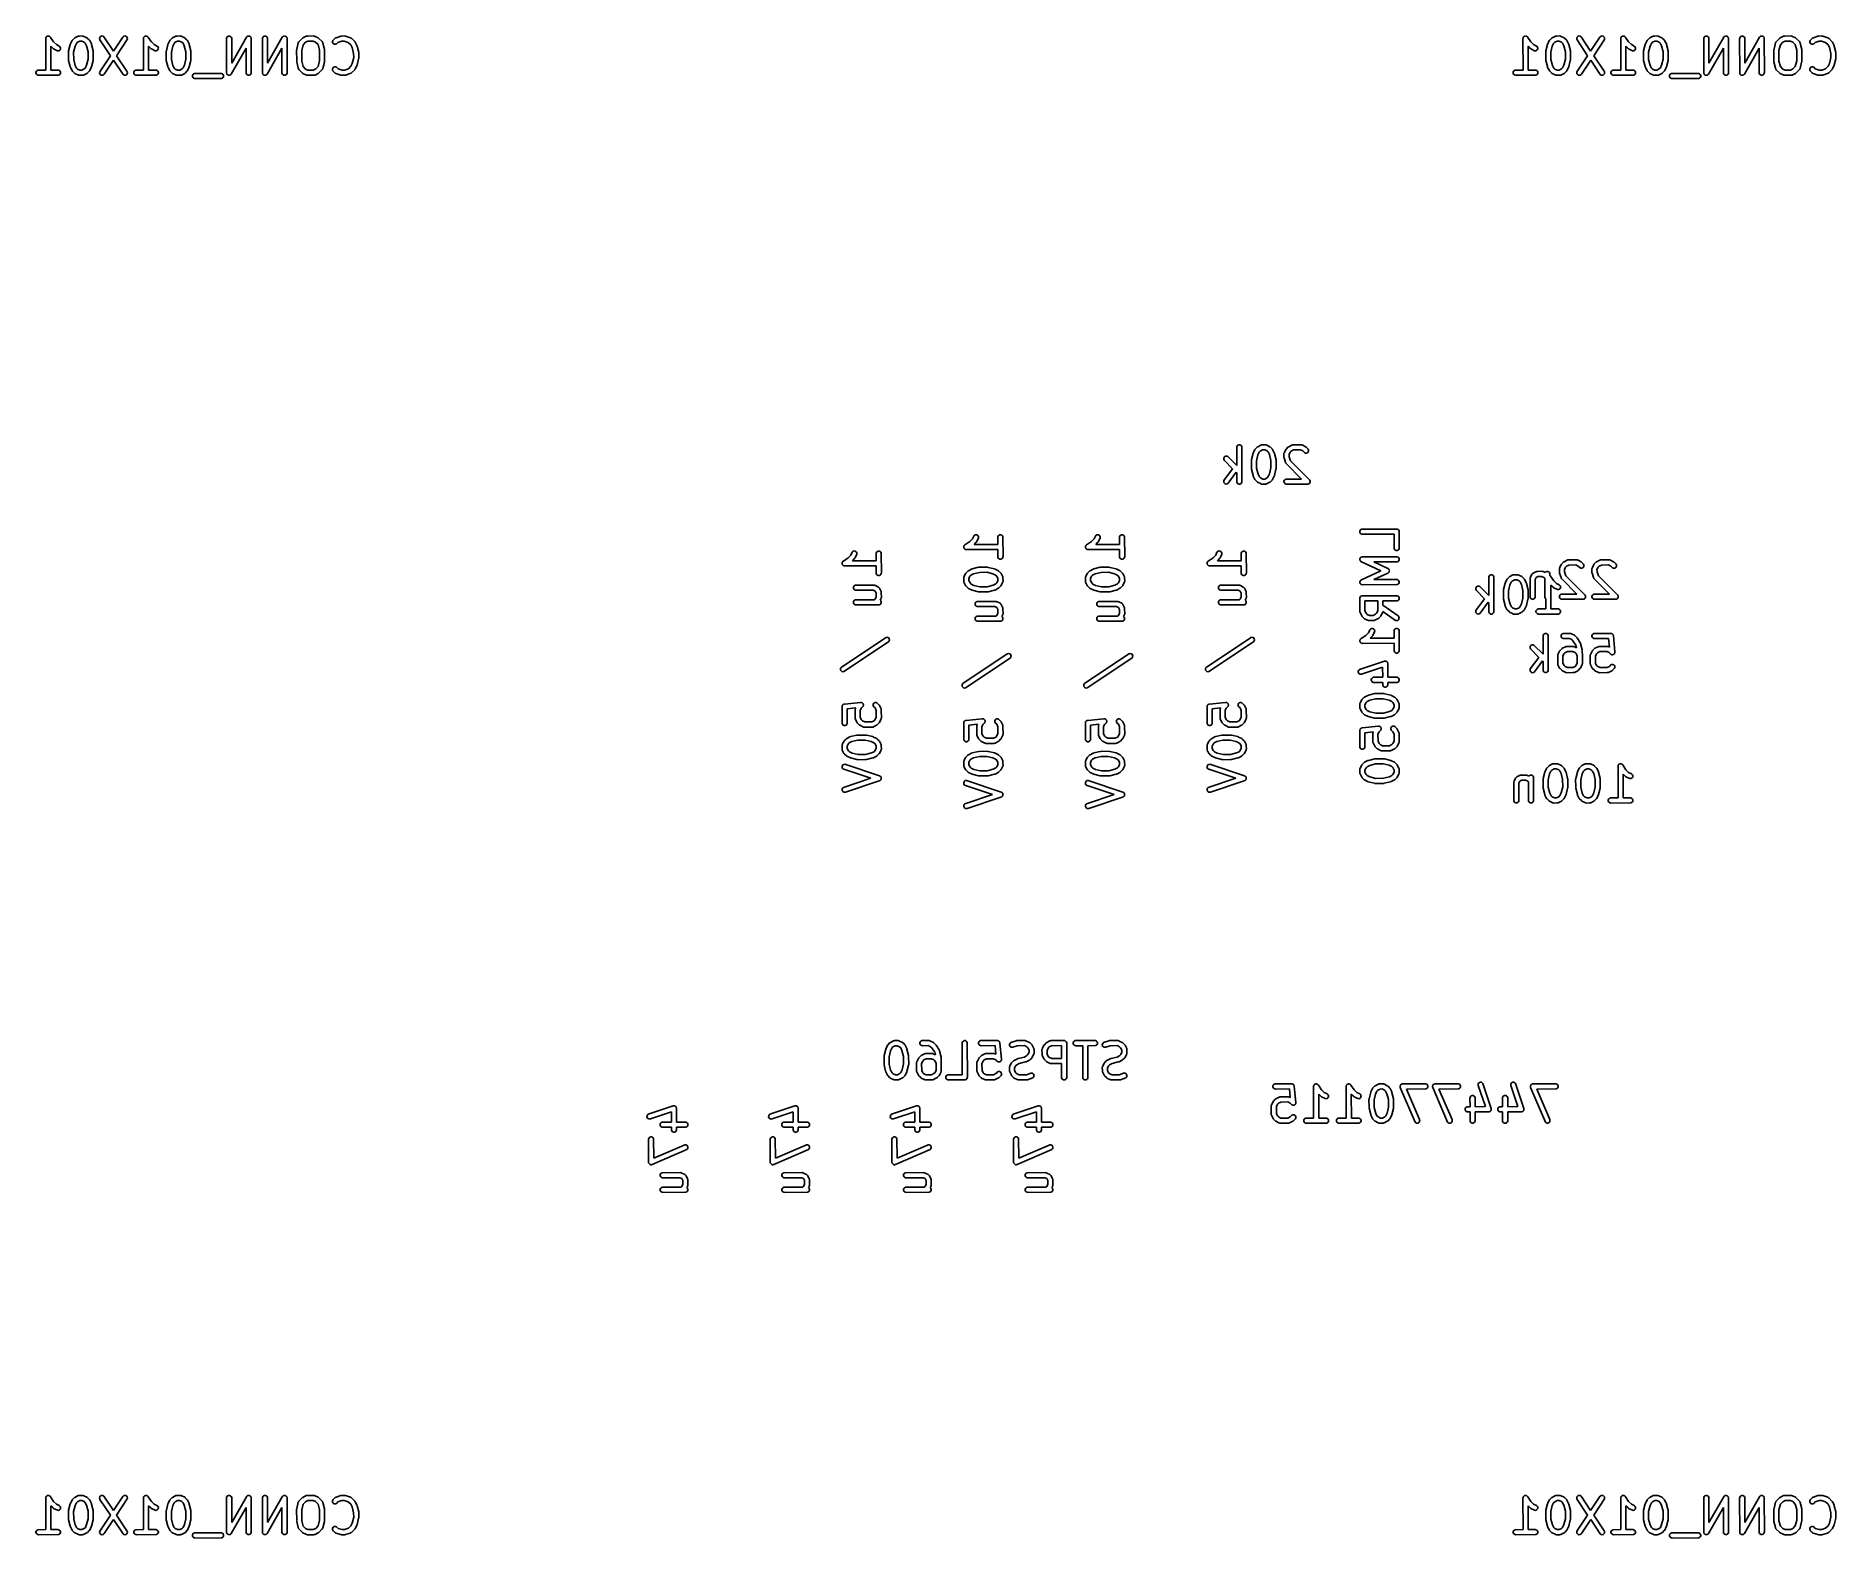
# Model space of a CAD drawing. Extents: x 3.81 to 5.89, y -4.54 to -2.81.
import ezdxf

# ---------------------------------------------------------------- set-up
doc = ezdxf.new("R2010")
doc.units = 0
doc.header["$MEASUREMENT"] = 0
doc.layers.add('BLACK', color=7, linetype='CONTINUOUS')

msp = doc.modelspace()

# ---------------------------------------------------------------- linework, layer by layer
at = {"layer": 'BLACK', "linetype": 'CONTINUOUS'}
for p, q in [((3.8255, -2.8132), (3.8256, -2.8126)), ((3.8256, -2.8496), (3.8255, -2.8132)), ((3.8255, -2.8132), (3.8255, -2.8132)), ((3.8255, -2.8132), (3.8255, -2.8132)), ((3.8255, -2.8132), (3.8255, -2.8132)), ((3.8256, -2.8126), (3.8257, -2.8123)), ((3.8257, -2.812), (3.8259, -2.8118)), ((3.8257, -2.8123), (3.8257, -2.812)), ((3.8259, -2.8118), (3.826, -2.8115)), ((3.826, -2.8115), (3.8262, -2.8113)), ((3.8262, -2.8113), (3.8264, -2.8111)), ((3.8264, -2.8111), (3.8266, -2.8109)), ((3.8266, -2.8109), (3.8268, -2.8107)), ((3.8268, -2.8107), (3.8271, -2.8106)), ((3.8271, -2.8106), (3.8273, -2.8105)), ((3.8273, -2.8105), (3.8276, -2.8104)), ((3.8276, -2.8104), (3.8279, -2.8103)), ((3.8279, -2.8103), (3.8282, -2.8103)), ((3.8282, -2.8103), (3.8285, -2.8102)), ((3.8285, -2.8102), (3.8287, -2.8103)), ((3.8287, -2.8103), (3.829, -2.8103)), ((3.829, -2.8103), (3.8293, -2.8104)), ((3.8293, -2.8104), (3.8296, -2.8105)), ((3.8296, -2.8105), (3.8298, -2.8106)), ((3.8298, -2.8106), (3.8301, -2.8107)), ((3.8301, -2.8107), (3.8303, -2.8109)), ((3.8303, -2.8109), (3.8305, -2.8111)), ((3.8305, -2.8111), (3.8307, -2.8113)), ((3.8307, -2.8113), (3.8309, -2.8115)), ((3.8309, -2.8115), (3.831, -2.8118)), ((3.831, -2.8118), (3.8346, -2.8171)), ((3.8346, -2.8171), (3.8378, -2.8202)), ((3.8541, -2.8192), (3.8558, -2.8156)), ((3.8558, -2.8156), (3.856, -2.8154)), ((3.856, -2.8152), (3.8561, -2.8151)), ((3.856, -2.8153), (3.856, -2.8152)), ((3.856, -2.8154), (3.856, -2.8153)), ((3.8561, -2.8151), (3.8564, -2.8149)), ((3.8564, -2.8149), (3.8582, -2.813)), ((3.8582, -2.813), (3.8585, -2.8128)), ((3.8585, -2.8128), (3.8585, -2.8127)), ((3.8585, -2.8127), (3.8586, -2.8127)), ((3.8586, -2.8127), (3.8587, -2.8126)), ((3.8587, -2.8126), (3.859, -2.8125)), ((3.859, -2.8125), (3.8628, -2.8105)), ((3.8647, -2.8161), (3.862, -2.8175)), ((3.8628, -2.8105), (3.8633, -2.8103)), ((3.8633, -2.8103), (3.8634, -2.8103)), ((3.8634, -2.8103), (3.8635, -2.8103)), ((3.8635, -2.8103), (3.8641, -2.8103)), ((3.8641, -2.8103), (3.8644, -2.8103)), ((3.8644, -2.8103), (3.8645, -2.8103)), ((3.8645, -2.8103), (3.8678, -2.8102)), ((3.8671, -2.8161), (3.8647, -2.8161)), ((3.8698, -2.8174), (3.8671, -2.8161)), ((3.8678, -2.8102), (3.8684, -2.8103)), ((3.8684, -2.8103), (3.8685, -2.8103)), ((3.8685, -2.8103), (3.8686, -2.8103)), ((3.8686, -2.8103), (3.8691, -2.8106)), ((3.8691, -2.8106), (3.8695, -2.8107)), ((3.8695, -2.8107), (3.8695, -2.8108)), ((3.8695, -2.8108), (3.8729, -2.8124)), ((3.8729, -2.8124), (3.8731, -2.8126)), ((3.8731, -2.8126), (3.8732, -2.8126)), ((3.8732, -2.8126), (3.8733, -2.8126)), ((3.8733, -2.8126), (3.8734, -2.8127)), ((3.8734, -2.8127), (3.8736, -2.813)), ((3.8736, -2.813), (3.8755, -2.8148)), ((3.8755, -2.8148), (3.8757, -2.8151)), ((3.8757, -2.8151), (3.8758, -2.8151)), ((3.8758, -2.8151), (3.8758, -2.8152)), ((3.8758, -2.8152), (3.8759, -2.8153)), ((3.8759, -2.8153), (3.8761, -2.8156)), ((3.8761, -2.8156), (3.878, -2.8194)), ((3.8874, -2.8132), (3.8876, -2.812)), ((3.8876, -2.8143), (3.8874, -2.8132)), ((3.8876, -2.812), (3.8882, -2.8111)), ((3.8879, -2.8148), (3.8876, -2.8143)), ((3.8999, -2.8329), (3.8879, -2.8148)), ((3.8882, -2.8111), (3.8892, -2.8105)), ((3.8892, -2.8105), (3.8903, -2.8102)), ((3.8903, -2.8102), (3.8915, -2.8105)), ((3.8915, -2.8105), (3.8924, -2.8111)), ((3.8924, -2.8111), (3.9034, -2.8276)), ((3.9034, -2.8276), (3.9141, -2.8115)), ((3.9193, -2.8143), (3.907, -2.8329)), ((3.9141, -2.8115), (3.9145, -2.8111)), ((3.9145, -2.8111), (3.9154, -2.8105)), ((3.9154, -2.8105), (3.9166, -2.8102)), ((3.9166, -2.8102), (3.9177, -2.8105)), ((3.9177, -2.8105), (3.9187, -2.8111)), ((3.9187, -2.8111), (3.9193, -2.812)), ((3.9193, -2.812), (3.9195, -2.8132)), ((3.9195, -2.8132), (3.9193, -2.8143)), ((3.938, -2.8126), (3.9382, -2.8123)), ((3.938, -2.8132), (3.938, -2.8126)), ((3.938, -2.8496), (3.938, -2.8132)), ((3.938, -2.8132), (3.938, -2.8132)), ((3.938, -2.8132), (3.938, -2.8132)), ((3.938, -2.8132), (3.938, -2.8132)), ((3.9382, -2.812), (3.9384, -2.8118)), ((3.9382, -2.8123), (3.9382, -2.812)), ((3.9384, -2.8118), (3.9385, -2.8115)), ((3.9385, -2.8115), (3.9387, -2.8113)), ((3.9387, -2.8113), (3.9389, -2.8111)), ((3.9389, -2.8111), (3.9391, -2.8109)), ((3.9391, -2.8109), (3.9393, -2.8107)), ((3.9393, -2.8107), (3.9396, -2.8106)), ((3.9396, -2.8106), (3.9398, -2.8105)), ((3.9398, -2.8105), (3.9401, -2.8104)), ((3.9401, -2.8104), (3.9404, -2.8103)), ((3.9404, -2.8103), (3.9407, -2.8103)), ((3.9407, -2.8103), (3.9409, -2.8102)), ((3.9409, -2.8102), (3.9412, -2.8103)), ((3.9412, -2.8103), (3.9415, -2.8103)), ((3.9415, -2.8103), (3.9418, -2.8104)), ((3.9418, -2.8104), (3.9421, -2.8105)), ((3.9421, -2.8105), (3.9423, -2.8106)), ((3.9423, -2.8106), (3.9426, -2.8107)), ((3.9426, -2.8107), (3.9428, -2.8109)), ((3.9428, -2.8109), (3.943, -2.8111)), ((3.943, -2.8111), (3.9432, -2.8113)), ((3.9432, -2.8113), (3.9434, -2.8115)), ((3.9434, -2.8115), (3.9435, -2.8118)), ((3.9435, -2.8118), (3.9471, -2.8171)), ((3.9471, -2.8171), (3.9503, -2.8202)), ((3.9666, -2.8192), (3.9683, -2.8156)), ((3.9683, -2.8156), (3.9685, -2.8154)), ((3.9685, -2.8152), (3.9686, -2.8151)), ((3.9685, -2.8153), (3.9685, -2.8152)), ((3.9685, -2.8154), (3.9685, -2.8153)), ((3.9686, -2.8151), (3.9689, -2.8149)), ((3.9689, -2.8149), (3.9707, -2.813)), ((3.9707, -2.813), (3.971, -2.8128)), ((3.971, -2.8128), (3.971, -2.8127)), ((3.971, -2.8127), (3.9711, -2.8127)), ((3.9711, -2.8127), (3.9712, -2.8126)), ((3.9712, -2.8126), (3.9715, -2.8125)), ((3.9715, -2.8125), (3.9752, -2.8105)), ((3.9772, -2.8161), (3.9745, -2.8175)), ((3.9752, -2.8105), (3.9758, -2.8103)), ((3.9758, -2.8103), (3.9759, -2.8103)), ((3.9759, -2.8103), (3.976, -2.8103)), ((3.976, -2.8103), (3.9766, -2.8103)), ((3.9766, -2.8103), (3.9769, -2.8103)), ((3.9769, -2.8103), (3.977, -2.8103)), ((3.977, -2.8103), (3.9803, -2.8102)), ((3.9796, -2.8161), (3.9772, -2.8161)), ((3.9822, -2.8174), (3.9796, -2.8161)), ((3.9803, -2.8102), (3.9809, -2.8103)), ((3.9809, -2.8103), (3.981, -2.8103)), ((3.981, -2.8103), (3.9811, -2.8103)), ((3.9811, -2.8103), (3.9816, -2.8106)), ((3.9816, -2.8106), (3.982, -2.8107)), ((3.982, -2.8107), (3.982, -2.8108)), ((3.982, -2.8108), (3.9854, -2.8124)), ((3.9854, -2.8124), (3.9856, -2.8126)), ((3.9856, -2.8126), (3.9857, -2.8126)), ((3.9857, -2.8126), (3.9858, -2.8126)), ((3.9858, -2.8126), (3.9859, -2.8127)), ((3.9859, -2.8127), (3.9861, -2.813)), ((3.9861, -2.813), (3.988, -2.8148)), ((3.988, -2.8148), (3.9882, -2.8151)), ((3.9882, -2.8151), (3.9883, -2.8151)), ((3.9883, -2.8151), (3.9883, -2.8152)), ((3.9883, -2.8152), (3.9884, -2.8153)), ((3.9884, -2.8153), (3.9885, -2.8156)), ((3.9885, -2.8156), (3.9905, -2.8194)), ((4.0336, -2.8132), (4.0337, -2.8126)), ((4.0337, -2.8524), (4.0336, -2.8132)), ((4.0337, -2.8126), (4.0341, -2.8115)), ((4.0341, -2.8115), (4.0349, -2.8107)), ((4.0349, -2.8107), (4.036, -2.8103)), ((4.036, -2.8103), (4.0371, -2.8103)), ((4.0371, -2.8103), (4.0382, -2.8107)), ((4.0382, -2.8107), (4.039, -2.8115)), ((4.039, -2.8115), (4.0395, -2.8126)), ((4.0395, -2.8415), (4.0565, -2.8117)), ((4.0395, -2.8126), (4.0395, -2.8415)), ((4.0565, -2.8117), (4.0566, -2.8116)), ((4.0566, -2.8116), (4.0566, -2.8115)), ((4.0566, -2.8115), (4.0567, -2.8115)), ((4.0567, -2.8115), (4.0568, -2.8112)), ((4.0568, -2.8112), (4.0571, -2.811)), ((4.0571, -2.811), (4.0574, -2.8107)), ((4.0574, -2.8107), (4.0576, -2.8107)), ((4.0576, -2.8107), (4.0577, -2.8105)), ((4.0577, -2.8105), (4.0581, -2.8104)), ((4.0581, -2.8104), (4.0585, -2.8103)), ((4.0585, -2.8103), (4.0587, -2.8103)), ((4.0587, -2.8103), (4.0588, -2.8102)), ((4.0588, -2.8102), (4.0592, -2.8103)), ((4.0592, -2.8103), (4.0596, -2.8103)), ((4.0596, -2.8103), (4.0598, -2.8104)), ((4.0598, -2.8104), (4.06, -2.8104)), ((4.06, -2.8104), (4.0603, -2.8106)), ((4.0603, -2.8106), (4.0607, -2.8107)), ((4.0607, -2.8107), (4.0608, -2.8109)), ((4.0608, -2.8109), (4.061, -2.811)), ((4.061, -2.811), (4.0612, -2.8113)), ((4.0612, -2.8113), (4.0615, -2.8115)), ((4.0615, -2.8115), (4.0616, -2.8117)), ((4.0616, -2.8117), (4.0617, -2.8119)), ((4.0617, -2.8119), (4.0618, -2.8122)), ((4.0618, -2.8122), (4.062, -2.8126)), ((4.062, -2.8126), (4.062, -2.8128)), ((4.062, -2.8128), (4.062, -2.813)), ((4.062, -2.813), (4.062, -2.8134)), ((4.062, -2.8134), (4.062, -2.8526)), ((4.0748, -2.8132), (4.0749, -2.8126)), ((4.0749, -2.8524), (4.0748, -2.8132)), ((4.0749, -2.8126), (4.0753, -2.8115)), ((4.0753, -2.8115), (4.0762, -2.8107)), ((4.0762, -2.8107), (4.0772, -2.8103)), ((4.0772, -2.8103), (4.0784, -2.8103)), ((4.0784, -2.8103), (4.0794, -2.8107)), ((4.0794, -2.8107), (4.0803, -2.8115)), ((4.0803, -2.8115), (4.0807, -2.8126)), ((4.0807, -2.8415), (4.0977, -2.8117)), ((4.0807, -2.8126), (4.0807, -2.8415)), ((4.0977, -2.8117), (4.0978, -2.8116)), ((4.0978, -2.8116), (4.0978, -2.8115)), ((4.0978, -2.8115), (4.0979, -2.8115)), ((4.0979, -2.8115), (4.0981, -2.8112)), ((4.0981, -2.8112), (4.0984, -2.811)), ((4.0984, -2.811), (4.0987, -2.8107)), ((4.0987, -2.8107), (4.0988, -2.8107)), ((4.0988, -2.8107), (4.099, -2.8105)), ((4.099, -2.8105), (4.0994, -2.8104)), ((4.0994, -2.8104), (4.0997, -2.8103)), ((4.0997, -2.8103), (4.0999, -2.8103)), ((4.0999, -2.8103), (4.1001, -2.8102)), ((4.1001, -2.8102), (4.1005, -2.8103)), ((4.1005, -2.8103), (4.1009, -2.8103)), ((4.1009, -2.8103), (4.101, -2.8104)), ((4.101, -2.8104), (4.1012, -2.8104)), ((4.1012, -2.8104), (4.1016, -2.8106)), ((4.1016, -2.8106), (4.1019, -2.8107)), ((4.1019, -2.8107), (4.1021, -2.8109)), ((4.1021, -2.8109), (4.1022, -2.811)), ((4.1022, -2.811), (4.1025, -2.8113)), ((4.1025, -2.8113), (4.1028, -2.8115)), ((4.1028, -2.8115), (4.1028, -2.8117)), ((4.1028, -2.8117), (4.1029, -2.8119)), ((4.1029, -2.8119), (4.103, -2.8122)), ((4.103, -2.8122), (4.1032, -2.8126)), ((4.1032, -2.8126), (4.1032, -2.8128)), ((4.1032, -2.8128), (4.1032, -2.813)), ((4.1032, -2.813), (4.1032, -2.8134)), ((4.1032, -2.8134), (4.1033, -2.8526)), ((4.1166, -2.8172), (4.1169, -2.8169)), ((4.1169, -2.8169), (4.1171, -2.8166)), ((4.1171, -2.8166), (4.1172, -2.8165)), ((4.1172, -2.8165), (4.1207, -2.813)), ((4.1207, -2.813), (4.1209, -2.8128)), ((4.1209, -2.8128), (4.121, -2.8127)), ((4.121, -2.8127), (4.1212, -2.8126)), ((4.121, -2.8127), (4.121, -2.8127)), ((4.1212, -2.8126), (4.1215, -2.8125)), ((4.1215, -2.8125), (4.1252, -2.8105)), ((4.1272, -2.8161), (4.1244, -2.8175)), ((4.1252, -2.8105), (4.1258, -2.8103)), ((4.1258, -2.8103), (4.1259, -2.8103)), ((4.1259, -2.8103), (4.126, -2.8103)), ((4.126, -2.8103), (4.1265, -2.8103)), ((4.1265, -2.8103), (4.1269, -2.8103)), ((4.1269, -2.8103), (4.127, -2.8103)), ((4.127, -2.8103), (4.134, -2.8102)), ((4.1333, -2.8161), (4.1272, -2.8161)), ((4.136, -2.8174), (4.1333, -2.8161)), ((4.134, -2.8102), (4.1346, -2.8103)), ((4.1346, -2.8103), (4.1347, -2.8103)), ((4.1347, -2.8103), (4.1348, -2.8103)), ((4.1348, -2.8103), (4.1353, -2.8106)), ((4.1353, -2.8106), (4.1357, -2.8107)), ((4.1357, -2.8107), (4.1357, -2.8108)), ((4.1357, -2.8108), (4.1391, -2.8124)), ((4.1391, -2.8124), (4.1394, -2.8126)), ((4.1394, -2.8126), (4.1394, -2.8126)), ((4.1394, -2.8126), (4.1395, -2.8126)), ((4.1395, -2.8126), (4.1396, -2.8127)), ((4.1396, -2.8127), (4.1399, -2.813)), ((4.1399, -2.813), (4.1436, -2.8167)), ((4.1436, -2.8167), (4.144, -2.8172)), ((4.1555, -2.8164), (4.156, -2.8153)), ((4.1555, -2.8175), (4.1555, -2.8164)), ((4.156, -2.8153), (4.1582, -2.813)), ((4.1582, -2.813), (4.1587, -2.8126)), ((4.1587, -2.8126), (4.1588, -2.8125)), ((4.1587, -2.8126), (4.1587, -2.8126)), ((4.1588, -2.8125), (4.1593, -2.8123)), ((4.1593, -2.8123), (4.1597, -2.8122)), ((4.1597, -2.8122), (4.1598, -2.8122)), ((4.1598, -2.8122), (4.165, -2.8104)), ((4.1663, -2.8161), (4.1618, -2.8177)), ((4.165, -2.8104), (4.1653, -2.8103)), ((4.1653, -2.8103), (4.1653, -2.8103)), ((4.1653, -2.8103), (4.1654, -2.8103)), ((4.1654, -2.8103), (4.1655, -2.8103)), ((4.1655, -2.8103), (4.1659, -2.8103)), ((4.1659, -2.8103), (4.1697, -2.8102)), ((4.1691, -2.8161), (4.1663, -2.8161)), ((4.1736, -2.8176), (4.1691, -2.8161)), ((4.1697, -2.8102), (4.17, -2.8103)), ((4.17, -2.8103), (4.17, -2.8103)), ((4.17, -2.8103), (4.1701, -2.8103)), ((4.1701, -2.8103), (4.1702, -2.8103)), ((4.1702, -2.8103), (4.1706, -2.8104)), ((4.1706, -2.8104), (4.1762, -2.8123)), ((4.1762, -2.8123), (4.1768, -2.8125)), ((4.1768, -2.8125), (4.1768, -2.8126)), ((4.1768, -2.8126), (4.1769, -2.8126)), ((4.1769, -2.8126), (4.1773, -2.813)), ((4.1773, -2.813), (4.1776, -2.8132)), ((4.1776, -2.8132), (4.1777, -2.8133)), ((4.1777, -2.8133), (4.1811, -2.8167)), ((4.1811, -2.8167), (4.1813, -2.8169)), ((4.1813, -2.8169), (4.1814, -2.817)), ((4.1814, -2.817), (4.1814, -2.8171)), ((4.1814, -2.8171), (4.1815, -2.8172)), ((5.5255, -2.8132), (5.5256, -2.8126)), ((5.5256, -2.8496), (5.5255, -2.8132)), ((5.5255, -2.8132), (5.5255, -2.8132)), ((5.5255, -2.8132), (5.5255, -2.8132)), ((5.5255, -2.8132), (5.5255, -2.8132)), ((5.5256, -2.8126), (5.5257, -2.8123)), ((5.5257, -2.812), (5.5259, -2.8118)), ((5.5257, -2.8123), (5.5257, -2.812)), ((5.5259, -2.8118), (5.526, -2.8115)), ((5.526, -2.8115), (5.5262, -2.8113)), ((5.5262, -2.8113), (5.5264, -2.8111)), ((5.5264, -2.8111), (5.5266, -2.8109)), ((5.5266, -2.8109), (5.5268, -2.8107)), ((5.5268, -2.8107), (5.5271, -2.8106)), ((5.5271, -2.8106), (5.5273, -2.8105)), ((5.5273, -2.8105), (5.5276, -2.8104)), ((5.5276, -2.8104), (5.5279, -2.8103)), ((5.5279, -2.8103), (5.5282, -2.8103)), ((5.5282, -2.8103), (5.5285, -2.8102)), ((5.5285, -2.8102), (5.5287, -2.8103)), ((5.5287, -2.8103), (5.529, -2.8103)), ((5.529, -2.8103), (5.5293, -2.8104)), ((5.5293, -2.8104), (5.5296, -2.8105)), ((5.5296, -2.8105), (5.5298, -2.8106)), ((5.5298, -2.8106), (5.5301, -2.8107)), ((5.5301, -2.8107), (5.5303, -2.8109)), ((5.5303, -2.8109), (5.5305, -2.8111)), ((5.5305, -2.8111), (5.5307, -2.8113)), ((5.5307, -2.8113), (5.5309, -2.8115)), ((5.5309, -2.8115), (5.531, -2.8118)), ((5.531, -2.8118), (5.5346, -2.8171)), ((5.5346, -2.8171), (5.5378, -2.8202)), ((5.5541, -2.8192), (5.5558, -2.8156)), ((5.5558, -2.8156), (5.556, -2.8154)), ((5.556, -2.8152), (5.5561, -2.8151)), ((5.556, -2.8153), (5.556, -2.8152)), ((5.556, -2.8154), (5.556, -2.8153)), ((5.5561, -2.8151), (5.5564, -2.8149)), ((5.5564, -2.8149), (5.5582, -2.813)), ((5.5582, -2.813), (5.5585, -2.8128)), ((5.5585, -2.8128), (5.5585, -2.8127)), ((5.5585, -2.8127), (5.5586, -2.8127)), ((5.5586, -2.8127), (5.5587, -2.8126)), ((5.5587, -2.8126), (5.559, -2.8125)), ((5.559, -2.8125), (5.5628, -2.8105)), ((5.5647, -2.8161), (5.562, -2.8175)), ((5.5628, -2.8105), (5.5633, -2.8103)), ((5.5633, -2.8103), (5.5634, -2.8103)), ((5.5634, -2.8103), (5.5635, -2.8103)), ((5.5635, -2.8103), (5.5641, -2.8103)), ((5.5641, -2.8103), (5.5644, -2.8103)), ((5.5644, -2.8103), (5.5645, -2.8103)), ((5.5645, -2.8103), (5.5678, -2.8102)), ((5.5671, -2.8161), (5.5647, -2.8161)), ((5.5698, -2.8174), (5.5671, -2.8161)), ((5.5678, -2.8102), (5.5684, -2.8103)), ((5.5684, -2.8103), (5.5685, -2.8103)), ((5.5685, -2.8103), (5.5686, -2.8103)), ((5.5686, -2.8103), (5.5691, -2.8106)), ((5.5691, -2.8106), (5.5695, -2.8107)), ((5.5695, -2.8107), (5.5695, -2.8108)), ((5.5695, -2.8108), (5.5729, -2.8124)), ((5.5729, -2.8124), (5.5731, -2.8126)), ((5.5731, -2.8126), (5.5732, -2.8126)), ((5.5732, -2.8126), (5.5733, -2.8126)), ((5.5733, -2.8126), (5.5734, -2.8127)), ((5.5734, -2.8127), (5.5736, -2.813)), ((5.5736, -2.813), (5.5755, -2.8148)), ((5.5755, -2.8148), (5.5757, -2.8151)), ((5.5757, -2.8151), (5.5758, -2.8151)), ((5.5758, -2.8151), (5.5758, -2.8152)), ((5.5758, -2.8152), (5.5759, -2.8153)), ((5.5759, -2.8153), (5.5761, -2.8156)), ((5.5761, -2.8156), (5.578, -2.8194)), ((5.5874, -2.8132), (5.5876, -2.812)), ((5.5876, -2.8143), (5.5874, -2.8132)), ((5.5876, -2.812), (5.5882, -2.8111)), ((5.5879, -2.8148), (5.5876, -2.8143)), ((5.5999, -2.8329), (5.5879, -2.8148)), ((5.5882, -2.8111), (5.5892, -2.8105)), ((5.5892, -2.8105), (5.5903, -2.8102)), ((5.5903, -2.8102), (5.5915, -2.8105)), ((5.5915, -2.8105), (5.5924, -2.8111)), ((5.5924, -2.8111), (5.6034, -2.8276)), ((5.6034, -2.8276), (5.6141, -2.8115)), ((5.6193, -2.8143), (5.607, -2.8329)), ((5.6141, -2.8115), (5.6145, -2.8111)), ((5.6145, -2.8111), (5.6154, -2.8105)), ((5.6154, -2.8105), (5.6166, -2.8102)), ((5.6166, -2.8102), (5.6177, -2.8105)), ((5.6177, -2.8105), (5.6187, -2.8111)), ((5.6187, -2.8111), (5.6193, -2.812)), ((5.6193, -2.812), (5.6195, -2.8132)), ((5.6195, -2.8132), (5.6193, -2.8143)), ((5.638, -2.8126), (5.6382, -2.8123)), ((5.638, -2.8132), (5.638, -2.8126)), ((5.638, -2.8496), (5.638, -2.8132)), ((5.638, -2.8132), (5.638, -2.8132)), ((5.638, -2.8132), (5.638, -2.8132)), ((5.638, -2.8132), (5.638, -2.8132)), ((5.6382, -2.812), (5.6384, -2.8118)), ((5.6382, -2.8123), (5.6382, -2.812)), ((5.6384, -2.8118), (5.6385, -2.8115)), ((5.6385, -2.8115), (5.6387, -2.8113)), ((5.6387, -2.8113), (5.6389, -2.8111)), ((5.6389, -2.8111), (5.6391, -2.8109)), ((5.6391, -2.8109), (5.6393, -2.8107)), ((5.6393, -2.8107), (5.6396, -2.8106)), ((5.6396, -2.8106), (5.6398, -2.8105)), ((5.6398, -2.8105), (5.6401, -2.8104)), ((5.6401, -2.8104), (5.6404, -2.8103)), ((5.6404, -2.8103), (5.6407, -2.8103)), ((5.6407, -2.8103), (5.6409, -2.8102)), ((5.6409, -2.8102), (5.6412, -2.8103)), ((5.6412, -2.8103), (5.6415, -2.8103)), ((5.6415, -2.8103), (5.6418, -2.8104)), ((5.6418, -2.8104), (5.6421, -2.8105)), ((5.6421, -2.8105), (5.6423, -2.8106)), ((5.6423, -2.8106), (5.6426, -2.8107)), ((5.6426, -2.8107), (5.6428, -2.8109)), ((5.6428, -2.8109), (5.643, -2.8111)), ((5.643, -2.8111), (5.6432, -2.8113)), ((5.6432, -2.8113), (5.6434, -2.8115)), ((5.6434, -2.8115), (5.6435, -2.8118)), ((5.6435, -2.8118), (5.6471, -2.8171)), ((5.6471, -2.8171), (5.6503, -2.8202)), ((5.6666, -2.8192), (5.6683, -2.8156)), ((5.6683, -2.8156), (5.6685, -2.8154)), ((5.6685, -2.8152), (5.6686, -2.8151)), ((5.6685, -2.8153), (5.6685, -2.8152)), ((5.6685, -2.8154), (5.6685, -2.8153)), ((5.6686, -2.8151), (5.6689, -2.8149)), ((5.6689, -2.8149), (5.6707, -2.813)), ((5.6707, -2.813), (5.671, -2.8128)), ((5.671, -2.8128), (5.671, -2.8127)), ((5.671, -2.8127), (5.6711, -2.8127)), ((5.6711, -2.8127), (5.6712, -2.8126)), ((5.6712, -2.8126), (5.6715, -2.8125)), ((5.6715, -2.8125), (5.6752, -2.8105)), ((5.6772, -2.8161), (5.6745, -2.8175)), ((5.6752, -2.8105), (5.6758, -2.8103)), ((5.6758, -2.8103), (5.6759, -2.8103)), ((5.6759, -2.8103), (5.676, -2.8103)), ((5.676, -2.8103), (5.6766, -2.8103)), ((5.6766, -2.8103), (5.6769, -2.8103)), ((5.6769, -2.8103), (5.677, -2.8103)), ((5.677, -2.8103), (5.6803, -2.8102)), ((5.6796, -2.8161), (5.6772, -2.8161)), ((5.6822, -2.8174), (5.6796, -2.8161)), ((5.6803, -2.8102), (5.6809, -2.8103)), ((5.6809, -2.8103), (5.681, -2.8103)), ((5.681, -2.8103), (5.6811, -2.8103)), ((5.6811, -2.8103), (5.6816, -2.8106)), ((5.6816, -2.8106), (5.682, -2.8107)), ((5.682, -2.8107), (5.682, -2.8108)), ((5.682, -2.8108), (5.6854, -2.8124)), ((5.6854, -2.8124), (5.6856, -2.8126)), ((5.6856, -2.8126), (5.6857, -2.8126)), ((5.6857, -2.8126), (5.6858, -2.8126)), ((5.6858, -2.8126), (5.6859, -2.8127)), ((5.6859, -2.8127), (5.6861, -2.813)), ((5.6861, -2.813), (5.688, -2.8148)), ((5.688, -2.8148), (5.6882, -2.8151)), ((5.6882, -2.8151), (5.6883, -2.8151)), ((5.6883, -2.8151), (5.6883, -2.8152)), ((5.6883, -2.8152), (5.6884, -2.8153)), ((5.6884, -2.8153), (5.6885, -2.8156)), ((5.6885, -2.8156), (5.6905, -2.8194)), ((5.7336, -2.8132), (5.7337, -2.8126)), ((5.7337, -2.8524), (5.7336, -2.8132)), ((5.7337, -2.8126), (5.7341, -2.8115)), ((5.7341, -2.8115), (5.7349, -2.8107)), ((5.7349, -2.8107), (5.736, -2.8103)), ((5.736, -2.8103), (5.7371, -2.8103)), ((5.7371, -2.8103), (5.7382, -2.8107)), ((5.7382, -2.8107), (5.739, -2.8115)), ((5.739, -2.8115), (5.7395, -2.8126)), ((5.7395, -2.8415), (5.7565, -2.8117)), ((5.7395, -2.8126), (5.7395, -2.8415)), ((5.7565, -2.8117), (5.7566, -2.8116)), ((5.7566, -2.8116), (5.7566, -2.8115)), ((5.7566, -2.8115), (5.7567, -2.8115)), ((5.7567, -2.8115), (5.7568, -2.8112)), ((5.7568, -2.8112), (5.7571, -2.811)), ((5.7571, -2.811), (5.7574, -2.8107)), ((5.7574, -2.8107), (5.7576, -2.8107)), ((5.7576, -2.8107), (5.7577, -2.8105)), ((5.7577, -2.8105), (5.7581, -2.8104)), ((5.7581, -2.8104), (5.7585, -2.8103)), ((5.7585, -2.8103), (5.7587, -2.8103)), ((5.7587, -2.8103), (5.7588, -2.8102)), ((5.7588, -2.8102), (5.7592, -2.8103)), ((5.7592, -2.8103), (5.7596, -2.8103)), ((5.7596, -2.8103), (5.7598, -2.8104)), ((5.7598, -2.8104), (5.76, -2.8104)), ((5.76, -2.8104), (5.7603, -2.8106)), ((5.7603, -2.8106), (5.7607, -2.8107)), ((5.7607, -2.8107), (5.7608, -2.8109)), ((5.7608, -2.8109), (5.761, -2.811)), ((5.761, -2.811), (5.7612, -2.8113)), ((5.7612, -2.8113), (5.7615, -2.8115)), ((5.7615, -2.8115), (5.7616, -2.8117)), ((5.7616, -2.8117), (5.7617, -2.8119)), ((5.7617, -2.8119), (5.7618, -2.8122)), ((5.7618, -2.8122), (5.762, -2.8126)), ((5.762, -2.8126), (5.762, -2.8128)), ((5.762, -2.8128), (5.762, -2.813)), ((5.762, -2.813), (5.762, -2.8134)), ((5.762, -2.8134), (5.762, -2.8526)), ((5.7748, -2.8132), (5.7749, -2.8126)), ((5.7749, -2.8524), (5.7748, -2.8132)), ((5.7749, -2.8126), (5.7753, -2.8115)), ((5.7753, -2.8115), (5.7762, -2.8107)), ((5.7762, -2.8107), (5.7772, -2.8103)), ((5.7772, -2.8103), (5.7784, -2.8103)), ((5.7784, -2.8103), (5.7794, -2.8107)), ((5.7794, -2.8107), (5.7803, -2.8115)), ((5.7803, -2.8115), (5.7807, -2.8126)), ((5.7807, -2.8415), (5.7977, -2.8117)), ((5.7807, -2.8126), (5.7807, -2.8415)), ((5.7977, -2.8117), (5.7978, -2.8116)), ((5.7978, -2.8116), (5.7978, -2.8115)), ((5.7978, -2.8115), (5.7979, -2.8115)), ((5.7979, -2.8115), (5.7981, -2.8112)), ((5.7981, -2.8112), (5.7984, -2.811)), ((5.7984, -2.811), (5.7987, -2.8107)), ((5.7987, -2.8107), (5.7988, -2.8107)), ((5.7988, -2.8107), (5.799, -2.8105)), ((5.799, -2.8105), (5.7994, -2.8104)), ((5.7994, -2.8104), (5.7997, -2.8103)), ((5.7997, -2.8103), (5.7999, -2.8103)), ((5.7999, -2.8103), (5.8001, -2.8102)), ((5.8001, -2.8102), (5.8005, -2.8103)), ((5.8005, -2.8103), (5.8009, -2.8103)), ((5.8009, -2.8103), (5.801, -2.8104)), ((5.801, -2.8104), (5.8012, -2.8104)), ((5.8012, -2.8104), (5.8016, -2.8106)), ((5.8016, -2.8106), (5.8019, -2.8107)), ((5.8019, -2.8107), (5.8021, -2.8109)), ((5.8021, -2.8109), (5.8022, -2.811)), ((5.8022, -2.811), (5.8025, -2.8113)), ((5.8025, -2.8113), (5.8028, -2.8115)), ((5.8028, -2.8115), (5.8028, -2.8117)), ((5.8028, -2.8117), (5.8029, -2.8119)), ((5.8029, -2.8119), (5.803, -2.8122)), ((5.803, -2.8122), (5.8032, -2.8126)), ((5.8032, -2.8126), (5.8032, -2.8128)), ((5.8032, -2.8128), (5.8032, -2.813)), ((5.8032, -2.813), (5.8032, -2.8134)), ((5.8032, -2.8134), (5.8033, -2.8526)), ((5.8166, -2.8172), (5.8169, -2.8169)), ((5.8169, -2.8169), (5.8171, -2.8166)), ((5.8171, -2.8166), (5.8172, -2.8165)), ((5.8172, -2.8165), (5.8207, -2.813)), ((5.8207, -2.813), (5.8209, -2.8128)), ((5.8209, -2.8128), (5.821, -2.8127)), ((5.821, -2.8127), (5.8212, -2.8126)), ((5.821, -2.8127), (5.821, -2.8127)), ((5.8212, -2.8126), (5.8215, -2.8125)), ((5.8215, -2.8125), (5.8252, -2.8105)), ((5.8272, -2.8161), (5.8244, -2.8175)), ((5.8252, -2.8105), (5.8258, -2.8103)), ((5.8258, -2.8103), (5.8259, -2.8103)), ((5.8259, -2.8103), (5.826, -2.8103)), ((5.826, -2.8103), (5.8265, -2.8103)), ((5.8265, -2.8103), (5.8269, -2.8103)), ((5.8269, -2.8103), (5.827, -2.8103)), ((5.827, -2.8103), (5.834, -2.8102)), ((5.8333, -2.8161), (5.8272, -2.8161)), ((5.836, -2.8174), (5.8333, -2.8161)), ((5.834, -2.8102), (5.8346, -2.8103)), ((5.8346, -2.8103), (5.8347, -2.8103)), ((5.8347, -2.8103), (5.8348, -2.8103)), ((5.8348, -2.8103), (5.8353, -2.8106)), ((5.8353, -2.8106), (5.8357, -2.8107)), ((5.8357, -2.8107), (5.8357, -2.8108)), ((5.8357, -2.8108), (5.8391, -2.8124)), ((5.8391, -2.8124), (5.8394, -2.8126)), ((5.8394, -2.8126), (5.8394, -2.8126)), ((5.8394, -2.8126), (5.8395, -2.8126)), ((5.8395, -2.8126), (5.8396, -2.8127)), ((5.8396, -2.8127), (5.8399, -2.813)), ((5.8399, -2.813), (5.8436, -2.8167)), ((5.8436, -2.8167), (5.844, -2.8172)), ((5.8555, -2.8164), (5.856, -2.8153)), ((5.8555, -2.8175), (5.8555, -2.8164)), ((5.856, -2.8153), (5.8582, -2.813)), ((5.8582, -2.813), (5.8587, -2.8126)), ((5.8587, -2.8126), (5.8588, -2.8125)), ((5.8587, -2.8126), (5.8587, -2.8126)), ((5.8588, -2.8125), (5.8593, -2.8123)), ((5.8593, -2.8123), (5.8597, -2.8122)), ((5.8597, -2.8122), (5.8598, -2.8122)), ((5.8598, -2.8122), (5.865, -2.8104)), ((5.8663, -2.8161), (5.8618, -2.8177)), ((5.865, -2.8104), (5.8653, -2.8103)), ((5.8653, -2.8103), (5.8653, -2.8103)), ((5.8653, -2.8103), (5.8654, -2.8103)), ((5.8654, -2.8103), (5.8655, -2.8103)), ((5.8655, -2.8103), (5.8659, -2.8103)), ((5.8659, -2.8103), (5.8697, -2.8102)), ((5.8691, -2.8161), (5.8663, -2.8161)), ((5.8736, -2.8176), (5.8691, -2.8161)), ((5.8697, -2.8102), (5.87, -2.8103)), ((5.87, -2.8103), (5.87, -2.8103)), ((5.87, -2.8103), (5.8701, -2.8103)), ((5.8701, -2.8103), (5.8702, -2.8103)), ((5.8702, -2.8103), (5.8706, -2.8104)), ((5.8706, -2.8104), (5.8762, -2.8123)), ((5.8762, -2.8123), (5.8768, -2.8125)), ((5.8768, -2.8125), (5.8768, -2.8126)), ((5.8768, -2.8126), (5.8769, -2.8126)), ((5.8769, -2.8126), (5.8773, -2.813)), ((5.8773, -2.813), (5.8776, -2.8132)), ((5.8776, -2.8132), (5.8777, -2.8133)), ((5.8777, -2.8133), (5.8811, -2.8167)), ((5.8811, -2.8167), (5.8813, -2.8169)), ((5.8813, -2.8169), (5.8814, -2.817)), ((5.8814, -2.817), (5.8814, -2.8171)), ((5.8814, -2.8171), (5.8815, -2.8172)), ((3.8339, -2.8246), (3.8314, -2.8221)), ((3.8314, -2.8221), (3.8314, -2.8496)), ((3.8341, -2.8249), (3.8339, -2.8246)), ((3.8343, -2.825), (3.8341, -2.8249)), ((3.8344, -2.825), (3.8343, -2.825)), ((3.8343, -2.825), (3.8343, -2.825)), ((3.8346, -2.8252), (3.8344, -2.825)), ((3.8389, -2.8273), (3.8346, -2.8252)), ((3.8378, -2.8202), (3.841, -2.8218)), ((3.8401, -2.8274), (3.8389, -2.8273)), ((3.8412, -2.827), (3.8401, -2.8274)), ((3.841, -2.8218), (3.8415, -2.8221)), ((3.842, -2.8262), (3.8412, -2.827)), ((3.8415, -2.8221), (3.8423, -2.823)), ((3.8426, -2.8252), (3.842, -2.8262)), ((3.8423, -2.823), (3.8426, -2.8241)), ((3.8426, -2.8241), (3.8426, -2.8252)), ((3.8518, -2.8276), (3.8519, -2.8273)), ((3.8518, -2.828), (3.8518, -2.8276)), ((3.8518, -2.8281), (3.8518, -2.828)), ((3.8518, -2.828), (3.8518, -2.828)), ((3.8518, -2.8282), (3.8518, -2.8281)), ((3.8518, -2.8374), (3.8518, -2.8282)), ((3.8518, -2.8377), (3.8518, -2.8374)), ((3.8518, -2.8381), (3.8518, -2.8377)), ((3.8519, -2.8273), (3.8537, -2.82)), ((3.8537, -2.82), (3.8537, -2.8199)), ((3.8537, -2.8199), (3.8537, -2.8199)), ((3.8537, -2.8199), (3.8538, -2.8199)), ((3.8538, -2.8199), (3.8539, -2.8194)), ((3.8539, -2.8194), (3.8541, -2.8192)), ((3.8593, -2.8219), (3.8576, -2.8287)), ((3.8576, -2.8287), (3.8577, -2.8374)), ((3.8577, -2.8374), (3.8594, -2.8442)), ((3.8608, -2.8188), (3.8593, -2.8219)), ((3.862, -2.8175), (3.8608, -2.8188)), ((3.871, -2.8186), (3.8698, -2.8174)), ((3.8725, -2.8215), (3.871, -2.8186)), ((3.8743, -2.8283), (3.8725, -2.8215)), ((3.8726, -2.8438), (3.8743, -2.837)), ((3.8743, -2.837), (3.8743, -2.8283)), ((3.878, -2.8194), (3.878, -2.8194)), ((3.878, -2.8194), (3.878, -2.8194)), ((3.878, -2.8194), (3.878, -2.8195)), ((3.878, -2.8195), (3.8782, -2.8199)), ((3.8782, -2.8199), (3.8782, -2.8202)), ((3.8782, -2.8202), (3.8801, -2.8275)), ((3.8801, -2.8275), (3.8801, -2.8276)), ((3.8801, -2.8276), (3.8801, -2.8276)), ((3.8801, -2.8276), (3.8801, -2.8277)), ((3.8801, -2.8277), (3.8802, -2.828)), ((3.8802, -2.828), (3.8801, -2.8284)), ((3.8801, -2.8284), (3.8802, -2.8376)), ((3.8802, -2.8376), (3.8801, -2.8377)), ((3.8801, -2.8377), (3.8802, -2.8377)), ((3.8802, -2.8377), (3.8801, -2.8378)), ((3.8801, -2.8378), (3.8801, -2.8381)), ((3.8876, -2.8514), (3.8999, -2.8329)), ((3.907, -2.8329), (3.919, -2.8509)), ((3.9464, -2.8246), (3.9439, -2.8221)), ((3.9439, -2.8221), (3.9439, -2.8496)), ((3.9466, -2.8249), (3.9464, -2.8246)), ((3.9468, -2.825), (3.9466, -2.8249)), ((3.9469, -2.825), (3.9468, -2.825)), ((3.9468, -2.825), (3.9468, -2.825)), ((3.9471, -2.8252), (3.9469, -2.825)), ((3.9514, -2.8273), (3.9471, -2.8252)), ((3.9503, -2.8202), (3.9535, -2.8218)), ((3.9526, -2.8274), (3.9514, -2.8273)), ((3.9537, -2.827), (3.9526, -2.8274)), ((3.9535, -2.8218), (3.954, -2.8221)), ((3.9545, -2.8262), (3.9537, -2.827)), ((3.954, -2.8221), (3.9548, -2.823)), ((3.955, -2.8252), (3.9545, -2.8262)), ((3.9548, -2.823), (3.9551, -2.8241)), ((3.9551, -2.8241), (3.955, -2.8252)), ((3.9642, -2.8281), (3.9642, -2.828)), ((3.9642, -2.828), (3.9643, -2.828)), ((3.9642, -2.8282), (3.9642, -2.8281)), ((3.9643, -2.8374), (3.9642, -2.8282)), ((3.9642, -2.8377), (3.9643, -2.8374)), ((3.9643, -2.8381), (3.9642, -2.8377)), ((3.9643, -2.8276), (3.9644, -2.8273)), ((3.9643, -2.828), (3.9643, -2.8276)), ((3.9644, -2.8273), (3.9662, -2.82)), ((3.9662, -2.8199), (3.9664, -2.8194)), ((3.9662, -2.82), (3.9662, -2.8199)), ((3.9662, -2.8199), (3.9662, -2.8199)), ((3.9662, -2.8199), (3.9662, -2.8199)), ((3.9664, -2.8194), (3.9666, -2.8192)), ((3.9718, -2.8219), (3.9701, -2.8287)), ((3.9701, -2.8287), (3.9701, -2.8374)), ((3.9701, -2.8374), (3.9719, -2.8442)), ((3.9733, -2.8188), (3.9718, -2.8219)), ((3.9745, -2.8175), (3.9733, -2.8188)), ((3.9835, -2.8186), (3.9822, -2.8174)), ((3.985, -2.8215), (3.9835, -2.8186)), ((3.9867, -2.8283), (3.985, -2.8215)), ((3.9851, -2.8438), (3.9868, -2.837)), ((3.9868, -2.837), (3.9867, -2.8283)), ((3.9905, -2.8194), (3.9905, -2.8194)), ((3.9905, -2.8194), (3.9905, -2.8194)), ((3.9905, -2.8194), (3.9905, -2.8195)), ((3.9905, -2.8195), (3.9907, -2.8199)), ((3.9907, -2.8199), (3.9907, -2.8202)), ((3.9907, -2.8202), (3.9926, -2.8275)), ((3.9926, -2.8275), (3.9926, -2.8276)), ((3.9926, -2.8276), (3.9926, -2.8276)), ((3.9926, -2.8276), (3.9926, -2.8277)), ((3.9926, -2.8277), (3.9926, -2.828)), ((3.9926, -2.828), (3.9926, -2.8284)), ((3.9926, -2.8284), (3.9926, -2.8376)), ((3.9926, -2.8376), (3.9926, -2.8377)), ((3.9926, -2.8377), (3.9926, -2.8377)), ((3.9926, -2.8377), (3.9926, -2.8378)), ((3.9926, -2.8378), (3.9926, -2.8381)), ((4.0561, -2.8242), (4.0391, -2.854)), ((4.0562, -2.8531), (4.0561, -2.8242)), ((4.0974, -2.8242), (4.0804, -2.854)), ((4.0974, -2.8531), (4.0974, -2.8242)), ((4.1142, -2.8261), (4.1143, -2.8257)), ((4.1142, -2.8262), (4.1142, -2.8261)), ((4.1142, -2.8263), (4.1142, -2.8262)), ((4.1142, -2.8262), (4.1142, -2.8262)), ((4.1143, -2.8392), (4.1142, -2.8263)), ((4.1143, -2.8257), (4.1144, -2.8254)), ((4.1144, -2.8254), (4.1162, -2.8181)), ((4.1162, -2.8181), (4.1164, -2.8175)), ((4.1164, -2.8175), (4.1165, -2.8174)), ((4.1165, -2.8174), (4.1166, -2.8172)), ((4.1217, -2.8204), (4.1201, -2.8269)), ((4.1201, -2.8269), (4.1201, -2.8393)), ((4.1244, -2.8175), (4.1217, -2.8204)), ((4.1389, -2.8202), (4.136, -2.8174)), ((4.1405, -2.8265), (4.1389, -2.8202)), ((4.1405, -2.8389), (4.1405, -2.8265)), ((4.144, -2.8172), (4.1441, -2.8174)), ((4.1441, -2.8174), (4.1442, -2.8175)), ((4.1442, -2.8175), (4.1443, -2.8179)), ((4.1443, -2.8179), (4.1444, -2.8182)), ((4.1444, -2.8182), (4.1444, -2.8184)), ((4.1444, -2.8184), (4.1463, -2.8256)), ((4.1463, -2.8256), (4.1463, -2.8257)), ((4.1463, -2.8257), (4.1463, -2.8257)), ((4.1463, -2.8257), (4.1463, -2.8258)), ((4.1463, -2.8258), (4.1464, -2.8262)), ((4.1464, -2.8262), (4.1463, -2.8265)), ((4.1463, -2.8265), (4.1464, -2.8394)), ((4.156, -2.8186), (4.1555, -2.8175)), ((4.1568, -2.8194), (4.156, -2.8186)), ((4.1578, -2.8198), (4.1568, -2.8194)), ((4.159, -2.8198), (4.1578, -2.8198)), ((4.1601, -2.8194), (4.159, -2.8198)), ((4.1605, -2.819), (4.1601, -2.8194)), ((4.1618, -2.8177), (4.1605, -2.819)), ((4.1766, -2.8204), (4.1736, -2.8176)), ((4.1781, -2.8234), (4.1766, -2.8204)), ((4.1798, -2.8302), (4.1781, -2.8234)), ((4.1782, -2.842), (4.1799, -2.8351)), ((4.1799, -2.8351), (4.1798, -2.8302)), ((4.1815, -2.8172), (4.1816, -2.8175)), ((4.1816, -2.8175), (4.1836, -2.8212)), ((4.1836, -2.8212), (4.1836, -2.8213)), ((4.1836, -2.8213), (4.1836, -2.8213)), ((4.1836, -2.8213), (4.1836, -2.8213)), ((4.1836, -2.8213), (4.1838, -2.8218)), ((4.1838, -2.8218), (4.1838, -2.8221)), ((4.1838, -2.8221), (4.1857, -2.8293)), ((4.1856, -2.8366), (4.1838, -2.8439)), ((4.1857, -2.8363), (4.1856, -2.8366)), ((4.1857, -2.8293), (4.1857, -2.8294)), ((4.1857, -2.8294), (4.1857, -2.8295)), ((4.1857, -2.8295), (4.1857, -2.8296)), ((4.1857, -2.8296), (4.1857, -2.8299)), ((4.1857, -2.8299), (4.1857, -2.8302)), ((4.1857, -2.8302), (4.1857, -2.8357)), ((4.1857, -2.8357), (4.1857, -2.8358)), ((4.1857, -2.8358), (4.1857, -2.8358)), ((4.1857, -2.8358), (4.1857, -2.8359)), ((4.1857, -2.8359), (4.1857, -2.8363)), ((5.5339, -2.8246), (5.5314, -2.8221)), ((5.5314, -2.8221), (5.5314, -2.8496)), ((5.5341, -2.8249), (5.5339, -2.8246)), ((5.5343, -2.825), (5.5341, -2.8249)), ((5.5344, -2.825), (5.5343, -2.825)), ((5.5343, -2.825), (5.5343, -2.825)), ((5.5346, -2.8252), (5.5344, -2.825)), ((5.5389, -2.8273), (5.5346, -2.8252)), ((5.5378, -2.8202), (5.541, -2.8218)), ((5.5401, -2.8274), (5.5389, -2.8273)), ((5.5412, -2.827), (5.5401, -2.8274)), ((5.541, -2.8218), (5.5415, -2.8221)), ((5.542, -2.8262), (5.5412, -2.827)), ((5.5415, -2.8221), (5.5423, -2.823)), ((5.5426, -2.8252), (5.542, -2.8262)), ((5.5423, -2.823), (5.5426, -2.8241)), ((5.5426, -2.8241), (5.5426, -2.8252)), ((5.5518, -2.8276), (5.5519, -2.8273)), ((5.5518, -2.828), (5.5518, -2.8276)), ((5.5518, -2.8281), (5.5518, -2.828)), ((5.5518, -2.828), (5.5518, -2.828)), ((5.5518, -2.8282), (5.5518, -2.8281)), ((5.5518, -2.8374), (5.5518, -2.8282)), ((5.5518, -2.8377), (5.5518, -2.8374)), ((5.5518, -2.8381), (5.5518, -2.8377)), ((5.5519, -2.8273), (5.5537, -2.82)), ((5.5537, -2.82), (5.5537, -2.8199)), ((5.5537, -2.8199), (5.5537, -2.8199)), ((5.5537, -2.8199), (5.5538, -2.8199)), ((5.5538, -2.8199), (5.5539, -2.8194)), ((5.5539, -2.8194), (5.5541, -2.8192)), ((5.5593, -2.8219), (5.5576, -2.8287)), ((5.5576, -2.8287), (5.5577, -2.8374)), ((5.5577, -2.8374), (5.5594, -2.8442)), ((5.5608, -2.8188), (5.5593, -2.8219)), ((5.562, -2.8175), (5.5608, -2.8188)), ((5.571, -2.8186), (5.5698, -2.8174)), ((5.5725, -2.8215), (5.571, -2.8186)), ((5.5743, -2.8283), (5.5725, -2.8215)), ((5.5726, -2.8438), (5.5743, -2.837)), ((5.5743, -2.837), (5.5743, -2.8283)), ((5.578, -2.8194), (5.578, -2.8194)), ((5.578, -2.8194), (5.578, -2.8194)), ((5.578, -2.8194), (5.578, -2.8195)), ((5.578, -2.8195), (5.5782, -2.8199)), ((5.5782, -2.8199), (5.5782, -2.8202)), ((5.5782, -2.8202), (5.5801, -2.8275)), ((5.5801, -2.8275), (5.5801, -2.8276)), ((5.5801, -2.8276), (5.5801, -2.8276)), ((5.5801, -2.8276), (5.5801, -2.8277)), ((5.5801, -2.8277), (5.5802, -2.828)), ((5.5802, -2.828), (5.5801, -2.8284)), ((5.5801, -2.8284), (5.5802, -2.8376)), ((5.5802, -2.8376), (5.5801, -2.8377)), ((5.5801, -2.8377), (5.5802, -2.8377)), ((5.5802, -2.8377), (5.5801, -2.8378)), ((5.5801, -2.8378), (5.5801, -2.8381)), ((5.5876, -2.8514), (5.5999, -2.8329)), ((5.607, -2.8329), (5.619, -2.8509)), ((5.6464, -2.8246), (5.6439, -2.8221)), ((5.6439, -2.8221), (5.6439, -2.8496)), ((5.6466, -2.8249), (5.6464, -2.8246)), ((5.6468, -2.825), (5.6466, -2.8249)), ((5.6469, -2.825), (5.6468, -2.825)), ((5.6468, -2.825), (5.6468, -2.825)), ((5.6471, -2.8252), (5.6469, -2.825)), ((5.6514, -2.8273), (5.6471, -2.8252)), ((5.6503, -2.8202), (5.6535, -2.8218)), ((5.6526, -2.8274), (5.6514, -2.8273)), ((5.6537, -2.827), (5.6526, -2.8274)), ((5.6535, -2.8218), (5.654, -2.8221)), ((5.6545, -2.8262), (5.6537, -2.827)), ((5.654, -2.8221), (5.6548, -2.823)), ((5.655, -2.8252), (5.6545, -2.8262)), ((5.6548, -2.823), (5.6551, -2.8241)), ((5.6551, -2.8241), (5.655, -2.8252)), ((5.6642, -2.8281), (5.6642, -2.828)), ((5.6642, -2.828), (5.6643, -2.828)), ((5.6642, -2.8282), (5.6642, -2.8281)), ((5.6643, -2.8374), (5.6642, -2.8282)), ((5.6642, -2.8377), (5.6643, -2.8374)), ((5.6643, -2.8381), (5.6642, -2.8377)), ((5.6643, -2.8276), (5.6644, -2.8273)), ((5.6643, -2.828), (5.6643, -2.8276)), ((5.6644, -2.8273), (5.6662, -2.82)), ((5.6662, -2.8199), (5.6664, -2.8194)), ((5.6662, -2.82), (5.6662, -2.8199)), ((5.6662, -2.8199), (5.6662, -2.8199)), ((5.6662, -2.8199), (5.6662, -2.8199)), ((5.6664, -2.8194), (5.6666, -2.8192)), ((5.6718, -2.8219), (5.6701, -2.8287)), ((5.6701, -2.8287), (5.6701, -2.8374)), ((5.6701, -2.8374), (5.6719, -2.8442)), ((5.6733, -2.8188), (5.6718, -2.8219)), ((5.6745, -2.8175), (5.6733, -2.8188)), ((5.6835, -2.8186), (5.6822, -2.8174)), ((5.685, -2.8215), (5.6835, -2.8186)), ((5.6867, -2.8283), (5.685, -2.8215)), ((5.6851, -2.8438), (5.6868, -2.837)), ((5.6868, -2.837), (5.6867, -2.8283)), ((5.6905, -2.8194), (5.6905, -2.8194)), ((5.6905, -2.8194), (5.6905, -2.8194)), ((5.6905, -2.8194), (5.6905, -2.8195)), ((5.6905, -2.8195), (5.6907, -2.8199)), ((5.6907, -2.8199), (5.6907, -2.8202)), ((5.6907, -2.8202), (5.6926, -2.8275)), ((5.6926, -2.8275), (5.6926, -2.8276)), ((5.6926, -2.8276), (5.6926, -2.8276)), ((5.6926, -2.8276), (5.6926, -2.8277)), ((5.6926, -2.8277), (5.6926, -2.828)), ((5.6926, -2.828), (5.6926, -2.8284)), ((5.6926, -2.8284), (5.6926, -2.8376)), ((5.6926, -2.8376), (5.6926, -2.8377)), ((5.6926, -2.8377), (5.6926, -2.8377)), ((5.6926, -2.8377), (5.6926, -2.8378)), ((5.6926, -2.8378), (5.6926, -2.8381)), ((5.7561, -2.8242), (5.7391, -2.854)), ((5.7562, -2.8531), (5.7561, -2.8242)), ((5.7974, -2.8242), (5.7804, -2.854)), ((5.7974, -2.8531), (5.7974, -2.8242)), ((5.8142, -2.8261), (5.8143, -2.8257)), ((5.8142, -2.8262), (5.8142, -2.8261)), ((5.8142, -2.8263), (5.8142, -2.8262)), ((5.8142, -2.8262), (5.8142, -2.8262)), ((5.8143, -2.8392), (5.8142, -2.8263)), ((5.8143, -2.8257), (5.8144, -2.8254)), ((5.8144, -2.8254), (5.8162, -2.8181)), ((5.8162, -2.8181), (5.8164, -2.8175)), ((5.8164, -2.8175), (5.8165, -2.8174)), ((5.8165, -2.8174), (5.8166, -2.8172)), ((5.8217, -2.8204), (5.8201, -2.8269)), ((5.8201, -2.8269), (5.8201, -2.8393)), ((5.8244, -2.8175), (5.8217, -2.8204)), ((5.8389, -2.8202), (5.836, -2.8174)), ((5.8405, -2.8265), (5.8389, -2.8202)), ((5.8405, -2.8389), (5.8405, -2.8265)), ((5.844, -2.8172), (5.8441, -2.8174)), ((5.8441, -2.8174), (5.8442, -2.8175)), ((5.8442, -2.8175), (5.8443, -2.8179)), ((5.8443, -2.8179), (5.8444, -2.8182)), ((5.8444, -2.8182), (5.8444, -2.8184)), ((5.8444, -2.8184), (5.8463, -2.8256)), ((5.8463, -2.8256), (5.8463, -2.8257)), ((5.8463, -2.8257), (5.8463, -2.8257)), ((5.8463, -2.8257), (5.8463, -2.8258)), ((5.8463, -2.8258), (5.8464, -2.8262)), ((5.8464, -2.8262), (5.8463, -2.8265)), ((5.8463, -2.8265), (5.8464, -2.8394)), ((5.856, -2.8186), (5.8555, -2.8175)), ((5.8568, -2.8194), (5.856, -2.8186)), ((5.8578, -2.8198), (5.8568, -2.8194)), ((5.859, -2.8198), (5.8578, -2.8198)), ((5.8601, -2.8194), (5.859, -2.8198)), ((5.8605, -2.819), (5.8601, -2.8194)), ((5.8618, -2.8177), (5.8605, -2.819)), ((5.8766, -2.8204), (5.8736, -2.8176)), ((5.8781, -2.8234), (5.8766, -2.8204)), ((5.8798, -2.8302), (5.8781, -2.8234)), ((5.8782, -2.842), (5.8799, -2.8351)), ((5.8799, -2.8351), (5.8798, -2.8302)), ((5.8815, -2.8172), (5.8816, -2.8175)), ((5.8816, -2.8175), (5.8836, -2.8212)), ((5.8836, -2.8212), (5.8836, -2.8213)), ((5.8836, -2.8213), (5.8836, -2.8213)), ((5.8836, -2.8213), (5.8836, -2.8213)), ((5.8836, -2.8213), (5.8838, -2.8218)), ((5.8838, -2.8218), (5.8838, -2.8221)), ((5.8838, -2.8221), (5.8857, -2.8293)), ((5.8856, -2.8366), (5.8838, -2.8439)), ((5.8857, -2.8363), (5.8856, -2.8366)), ((5.8857, -2.8293), (5.8857, -2.8294)), ((5.8857, -2.8294), (5.8857, -2.8295)), ((5.8857, -2.8295), (5.8857, -2.8296)), ((5.8857, -2.8296), (5.8857, -2.8299)), ((5.8857, -2.8299), (5.8857, -2.8302)), ((5.8857, -2.8302), (5.8857, -2.8357)), ((5.8857, -2.8357), (5.8857, -2.8358)), ((5.8857, -2.8358), (5.8857, -2.8358)), ((5.8857, -2.8358), (5.8857, -2.8359)), ((5.8857, -2.8359), (5.8857, -2.8363)), ((3.8143, -2.852), (3.8148, -2.8509)), ((3.8143, -2.8531), (3.8143, -2.852)), ((3.8148, -2.8542), (3.8143, -2.8531)), ((3.8148, -2.8509), (3.8156, -2.8501)), ((3.8156, -2.855), (3.8148, -2.8542)), ((3.8156, -2.8501), (3.8166, -2.8497)), ((3.8166, -2.8554), (3.8156, -2.855)), ((3.8166, -2.8497), (3.8256, -2.8496)), ((3.8172, -2.8555), (3.8166, -2.8554)), ((3.8403, -2.8554), (3.8172, -2.8555)), ((3.8314, -2.8496), (3.8397, -2.8496)), ((3.8397, -2.8496), (3.8403, -2.8497)), ((3.8403, -2.8497), (3.8413, -2.8501)), ((3.8413, -2.855), (3.8403, -2.8554)), ((3.8413, -2.8501), (3.8422, -2.8509)), ((3.8422, -2.8542), (3.8413, -2.855)), ((3.8422, -2.8509), (3.8426, -2.852)), ((3.8426, -2.8531), (3.8422, -2.8542)), ((3.8426, -2.852), (3.8426, -2.8531)), ((3.8518, -2.8382), (3.8518, -2.8381)), ((3.8518, -2.8381), (3.8518, -2.8381)), ((3.8518, -2.8383), (3.8518, -2.8382)), ((3.8537, -2.8455), (3.8518, -2.8383)), ((3.8537, -2.8458), (3.8537, -2.8455)), ((3.8539, -2.8463), (3.8537, -2.8458)), ((3.8539, -2.8464), (3.8539, -2.8463)), ((3.8539, -2.8463), (3.8539, -2.8463)), ((3.8539, -2.8463), (3.8539, -2.8463)), ((3.8559, -2.8501), (3.8539, -2.8464)), ((3.856, -2.8504), (3.8559, -2.8501)), ((3.8561, -2.8506), (3.856, -2.8504)), ((3.8562, -2.8507), (3.8561, -2.8506)), ((3.8561, -2.8506), (3.8561, -2.8506)), ((3.8564, -2.8509), (3.8562, -2.8507)), ((3.8583, -2.8528), (3.8564, -2.8509)), ((3.8585, -2.853), (3.8583, -2.8528)), ((3.8586, -2.8531), (3.8585, -2.853)), ((3.8587, -2.8531), (3.8586, -2.8531)), ((3.8588, -2.8532), (3.8587, -2.8531)), ((3.859, -2.8533), (3.8588, -2.8532)), ((3.8624, -2.855), (3.859, -2.8533)), ((3.8594, -2.8442), (3.8609, -2.8471)), ((3.8609, -2.8471), (3.8622, -2.8483)), ((3.8622, -2.8483), (3.8648, -2.8496)), ((3.8628, -2.8552), (3.8624, -2.855)), ((3.8624, -2.855), (3.8624, -2.855)), ((3.8633, -2.8554), (3.8628, -2.8552)), ((3.8634, -2.8554), (3.8633, -2.8554)), ((3.8635, -2.8554), (3.8634, -2.8554)), ((3.8641, -2.8555), (3.8635, -2.8554)), ((3.8674, -2.8555), (3.8641, -2.8555)), ((3.8648, -2.8496), (3.8672, -2.8496)), ((3.8672, -2.8496), (3.8699, -2.8482)), ((3.8675, -2.8555), (3.8674, -2.8555)), ((3.8678, -2.8555), (3.8675, -2.8555)), ((3.8684, -2.8554), (3.8678, -2.8555)), ((3.8685, -2.8554), (3.8684, -2.8554)), ((3.8686, -2.8554), (3.8685, -2.8554)), ((3.8691, -2.8552), (3.8686, -2.8554)), ((3.8729, -2.8533), (3.8691, -2.8552)), ((3.8699, -2.8482), (3.8711, -2.847)), ((3.8711, -2.847), (3.8726, -2.8438)), ((3.8732, -2.8531), (3.8729, -2.8533)), ((3.8733, -2.853), (3.8732, -2.8531)), ((3.8734, -2.853), (3.8733, -2.853)), ((3.8737, -2.8528), (3.8734, -2.853)), ((3.8734, -2.853), (3.8734, -2.853)), ((3.8755, -2.8508), (3.8737, -2.8528)), ((3.8758, -2.8506), (3.8755, -2.8508)), ((3.8759, -2.8505), (3.8758, -2.8506)), ((3.8761, -2.8501), (3.8759, -2.8504)), ((3.8759, -2.8504), (3.8759, -2.8504)), ((3.8759, -2.8504), (3.8759, -2.8505)), ((3.8778, -2.8465), (3.8761, -2.8501)), ((3.878, -2.8463), (3.8778, -2.8465)), ((3.8782, -2.8459), (3.878, -2.8463)), ((3.88, -2.8384), (3.8782, -2.8458)), ((3.8782, -2.8458), (3.8782, -2.8458)), ((3.8782, -2.8458), (3.8782, -2.8458)), ((3.8782, -2.8458), (3.8782, -2.8459)), ((3.8801, -2.8381), (3.88, -2.8384)), ((3.8874, -2.8526), (3.8876, -2.8514)), ((3.8876, -2.8537), (3.8874, -2.8526)), ((3.8882, -2.8546), (3.8876, -2.8537)), ((3.8892, -2.8553), (3.8882, -2.8546)), ((3.8903, -2.8555), (3.8892, -2.8553)), ((3.8915, -2.8553), (3.8903, -2.8555)), ((3.8924, -2.8546), (3.8915, -2.8553)), ((3.8928, -2.8542), (3.8924, -2.8546)), ((3.9035, -2.8381), (3.8928, -2.8542)), ((3.9145, -2.8546), (3.9035, -2.8381)), ((3.9154, -2.8553), (3.9145, -2.8546)), ((3.9166, -2.8555), (3.9154, -2.8553)), ((3.9177, -2.8553), (3.9166, -2.8555)), ((3.9187, -2.8546), (3.9177, -2.8553)), ((3.9193, -2.8537), (3.9187, -2.8546)), ((3.919, -2.8509), (3.9193, -2.8514)), ((3.9193, -2.8514), (3.9195, -2.8526)), ((3.9195, -2.8526), (3.9193, -2.8537)), ((3.9268, -2.852), (3.9272, -2.8509)), ((3.9268, -2.8531), (3.9268, -2.852)), ((3.9272, -2.8542), (3.9268, -2.8531)), ((3.9272, -2.8509), (3.9281, -2.8501)), ((3.9281, -2.855), (3.9272, -2.8542)), ((3.9281, -2.8501), (3.9291, -2.8497)), ((3.9291, -2.8554), (3.9281, -2.855)), ((3.9291, -2.8497), (3.938, -2.8496)), ((3.9297, -2.8555), (3.9291, -2.8554)), ((3.9528, -2.8554), (3.9297, -2.8555)), ((3.9439, -2.8496), (3.9522, -2.8496)), ((3.9522, -2.8496), (3.9528, -2.8497)), ((3.9528, -2.8497), (3.9538, -2.8501)), ((3.9538, -2.855), (3.9528, -2.8554)), ((3.9538, -2.8501), (3.9546, -2.8509)), ((3.9546, -2.8542), (3.9538, -2.855)), ((3.9546, -2.8509), (3.9551, -2.852)), ((3.9551, -2.8531), (3.9546, -2.8542)), ((3.9551, -2.852), (3.9551, -2.8531)), ((3.9643, -2.8382), (3.9643, -2.8381)), ((3.9643, -2.8381), (3.9643, -2.8381)), ((3.9643, -2.8383), (3.9643, -2.8382)), ((3.9662, -2.8455), (3.9643, -2.8383)), ((3.9662, -2.8458), (3.9662, -2.8455)), ((3.9664, -2.8463), (3.9662, -2.8458)), ((3.9664, -2.8464), (3.9664, -2.8463)), ((3.9664, -2.8463), (3.9664, -2.8463)), ((3.9664, -2.8463), (3.9664, -2.8463)), ((3.9683, -2.8501), (3.9664, -2.8464)), ((3.9685, -2.8504), (3.9683, -2.8501)), ((3.9686, -2.8506), (3.9685, -2.8504)), ((3.9687, -2.8507), (3.9686, -2.8506)), ((3.9686, -2.8506), (3.9686, -2.8506)), ((3.9689, -2.8509), (3.9687, -2.8507)), ((3.9708, -2.8528), (3.9689, -2.8509)), ((3.971, -2.853), (3.9708, -2.8528)), ((3.9711, -2.8531), (3.971, -2.853)), ((3.9712, -2.8531), (3.9711, -2.8531)), ((3.9712, -2.8532), (3.9712, -2.8531)), ((3.9715, -2.8533), (3.9712, -2.8532)), ((3.9749, -2.855), (3.9715, -2.8533)), ((3.9719, -2.8442), (3.9734, -2.8471)), ((3.9734, -2.8471), (3.9746, -2.8483)), ((3.9746, -2.8483), (3.9773, -2.8496)), ((3.9753, -2.8552), (3.9749, -2.855)), ((3.9749, -2.855), (3.9749, -2.855)), ((3.9758, -2.8554), (3.9753, -2.8552)), ((3.9759, -2.8554), (3.9758, -2.8554)), ((3.976, -2.8554), (3.9759, -2.8554)), ((3.9766, -2.8555), (3.976, -2.8554)), ((3.9799, -2.8555), (3.9766, -2.8555)), ((3.9773, -2.8496), (3.9797, -2.8496)), ((3.9797, -2.8496), (3.9824, -2.8482)), ((3.9803, -2.8555), (3.9799, -2.8555)), ((3.9799, -2.8555), (3.9799, -2.8555)), ((3.9809, -2.8554), (3.9803, -2.8555)), ((3.981, -2.8554), (3.9809, -2.8554)), ((3.9811, -2.8554), (3.981, -2.8554)), ((3.9816, -2.8552), (3.9811, -2.8554)), ((3.9854, -2.8533), (3.9816, -2.8552)), ((3.9824, -2.8482), (3.9836, -2.847)), ((3.9836, -2.847), (3.9851, -2.8438)), ((3.9857, -2.8531), (3.9854, -2.8533)), ((3.9858, -2.853), (3.9857, -2.8531)), ((3.9859, -2.853), (3.9858, -2.853)), ((3.9862, -2.8528), (3.9859, -2.853)), ((3.9859, -2.853), (3.9859, -2.853)), ((3.988, -2.8508), (3.9862, -2.8528)), ((3.9883, -2.8506), (3.988, -2.8508)), ((3.9884, -2.8504), (3.9883, -2.8505)), ((3.9883, -2.8505), (3.9883, -2.8506)), ((3.9886, -2.8501), (3.9884, -2.8504)), ((3.9884, -2.8504), (3.9884, -2.8504)), ((3.9903, -2.8465), (3.9886, -2.8501)), ((3.9905, -2.8463), (3.9903, -2.8465)), ((3.9906, -2.8459), (3.9905, -2.8463)), ((3.9907, -2.8458), (3.9906, -2.8459)), ((3.9925, -2.8384), (3.9907, -2.8458)), ((3.9907, -2.8458), (3.9907, -2.8458)), ((3.9907, -2.8458), (3.9907, -2.8458)), ((3.9926, -2.8381), (3.9925, -2.8384)), ((3.9943, -2.8557), (3.9947, -2.8547)), ((3.9943, -2.8569), (3.9943, -2.8557)), ((3.9947, -2.8579), (3.9943, -2.8569)), ((3.9947, -2.8547), (3.9955, -2.8538)), ((3.9955, -2.8588), (3.9947, -2.8579)), ((3.9955, -2.8538), (3.9966, -2.8534)), ((3.9966, -2.8534), (4.0272, -2.8533)), ((4.0272, -2.8533), (4.0278, -2.8534)), ((4.0278, -2.8534), (4.0288, -2.8538)), ((4.0288, -2.8538), (4.0296, -2.8547)), ((4.0296, -2.8579), (4.0288, -2.8588)), ((4.0296, -2.8547), (4.0301, -2.8557)), ((4.0301, -2.8569), (4.0296, -2.8579)), ((4.0301, -2.8557), (4.0301, -2.8569)), ((4.0336, -2.8528), (4.0337, -2.8524)), ((4.0337, -2.8529), (4.0336, -2.8528)), ((4.0337, -2.8531), (4.0337, -2.8529)), ((4.0338, -2.8535), (4.0337, -2.8531)), ((4.0339, -2.8539), (4.0338, -2.8535)), ((4.034, -2.854), (4.0339, -2.8539)), ((4.0341, -2.8542), (4.034, -2.854)), ((4.0344, -2.8545), (4.0341, -2.8542)), ((4.0346, -2.8548), (4.0344, -2.8545)), ((4.0348, -2.8549), (4.0346, -2.8548)), ((4.0349, -2.855), (4.0348, -2.8549)), ((4.0353, -2.8552), (4.0349, -2.855)), ((4.0356, -2.8554), (4.0353, -2.8552)), ((4.0358, -2.8554), (4.0356, -2.8554)), ((4.036, -2.8554), (4.0358, -2.8554)), ((4.0364, -2.8554), (4.036, -2.8554)), ((4.0368, -2.8555), (4.0364, -2.8554)), ((4.0369, -2.8554), (4.0368, -2.8555)), ((4.0371, -2.8554), (4.0369, -2.8554)), ((4.0375, -2.8553), (4.0371, -2.8554)), ((4.0379, -2.8552), (4.0375, -2.8553)), ((4.038, -2.8551), (4.0379, -2.8552)), ((4.0382, -2.855), (4.038, -2.8551)), ((4.0385, -2.8547), (4.0382, -2.855)), ((4.0388, -2.8545), (4.0385, -2.8547)), ((4.039, -2.8542), (4.0388, -2.8545)), ((4.0391, -2.854), (4.039, -2.8541)), ((4.039, -2.8541), (4.039, -2.8542)), ((4.039, -2.8542), (4.039, -2.8542)), ((4.0566, -2.8542), (4.0562, -2.8531)), ((4.0574, -2.855), (4.0566, -2.8542)), ((4.0585, -2.8554), (4.0574, -2.855)), ((4.0596, -2.8554), (4.0585, -2.8554)), ((4.0607, -2.855), (4.0596, -2.8554)), ((4.0615, -2.8542), (4.0607, -2.855)), ((4.062, -2.8531), (4.0615, -2.8542)), ((4.062, -2.8526), (4.062, -2.8531)), ((4.0749, -2.8528), (4.0749, -2.8524)), ((4.0749, -2.8529), (4.0749, -2.8528)), ((4.0749, -2.8531), (4.0749, -2.8529)), ((4.0751, -2.8535), (4.0749, -2.8531)), ((4.0752, -2.8539), (4.0751, -2.8535)), ((4.0753, -2.854), (4.0752, -2.8539)), ((4.0753, -2.8542), (4.0753, -2.854)), ((4.0756, -2.8545), (4.0753, -2.8542)), ((4.0759, -2.8548), (4.0756, -2.8545)), ((4.076, -2.8549), (4.0759, -2.8548)), ((4.0762, -2.855), (4.076, -2.8549)), ((4.0765, -2.8552), (4.0762, -2.855)), ((4.0769, -2.8554), (4.0765, -2.8552)), ((4.0771, -2.8554), (4.0769, -2.8554)), ((4.0772, -2.8554), (4.0771, -2.8554)), ((4.0776, -2.8554), (4.0772, -2.8554)), ((4.078, -2.8555), (4.0776, -2.8554)), ((4.0782, -2.8554), (4.078, -2.8555)), ((4.0784, -2.8554), (4.0782, -2.8554)), ((4.0787, -2.8553), (4.0784, -2.8554)), ((4.0791, -2.8552), (4.0787, -2.8553)), ((4.0793, -2.8551), (4.0791, -2.8552)), ((4.0794, -2.855), (4.0793, -2.8551)), ((4.0797, -2.8547), (4.0794, -2.855)), ((4.08, -2.8545), (4.0797, -2.8547)), ((4.0802, -2.8542), (4.08, -2.8545)), ((4.0803, -2.8542), (4.0802, -2.8542)), ((4.0804, -2.854), (4.0803, -2.8541)), ((4.0803, -2.8541), (4.0803, -2.8542)), ((4.0978, -2.8542), (4.0974, -2.8531)), ((4.0987, -2.855), (4.0978, -2.8542)), ((4.0997, -2.8554), (4.0987, -2.855)), ((4.1009, -2.8554), (4.0997, -2.8554)), ((4.1019, -2.855), (4.1009, -2.8554)), ((4.1028, -2.8542), (4.1019, -2.855)), ((4.1032, -2.8531), (4.1028, -2.8542)), ((4.1033, -2.8526), (4.1032, -2.8531)), ((4.1142, -2.8396), (4.1143, -2.8392)), ((4.1143, -2.8399), (4.1142, -2.8396)), ((4.1143, -2.84), (4.1143, -2.8399)), ((4.1143, -2.8401), (4.1143, -2.84)), ((4.1143, -2.84), (4.1143, -2.84)), ((4.1162, -2.8473), (4.1143, -2.8401)), ((4.1162, -2.8475), (4.1162, -2.8473)), ((4.1163, -2.8478), (4.1162, -2.8475)), ((4.1164, -2.8482), (4.1163, -2.8478)), ((4.1165, -2.8484), (4.1164, -2.8482)), ((4.1166, -2.8486), (4.1165, -2.8484)), ((4.117, -2.849), (4.1166, -2.8486)), ((4.1207, -2.8527), (4.117, -2.849)), ((4.1201, -2.8393), (4.1217, -2.8455)), ((4.121, -2.853), (4.1207, -2.8527)), ((4.1211, -2.8531), (4.121, -2.853)), ((4.1212, -2.8531), (4.1211, -2.8531)), ((4.1212, -2.8532), (4.1212, -2.8531)), ((4.1215, -2.8533), (4.1212, -2.8532)), ((4.1249, -2.855), (4.1215, -2.8533)), ((4.1217, -2.8455), (4.1246, -2.8483)), ((4.1246, -2.8483), (4.1273, -2.8496)), ((4.1253, -2.8552), (4.1249, -2.855)), ((4.1249, -2.855), (4.1249, -2.855)), ((4.1258, -2.8554), (4.1253, -2.8552)), ((4.1259, -2.8554), (4.1258, -2.8554)), ((4.126, -2.8554), (4.1259, -2.8554)), ((4.1265, -2.8555), (4.126, -2.8554)), ((4.1336, -2.8555), (4.1265, -2.8555)), ((4.1273, -2.8496), (4.1334, -2.8496)), ((4.1334, -2.8496), (4.1362, -2.8482)), ((4.1337, -2.8555), (4.1336, -2.8555)), ((4.1341, -2.8555), (4.1337, -2.8555)), ((4.1346, -2.8554), (4.1341, -2.8555)), ((4.1347, -2.8554), (4.1346, -2.8554)), ((4.1348, -2.8554), (4.1347, -2.8554)), ((4.1354, -2.8552), (4.1348, -2.8554)), ((4.1391, -2.8533), (4.1354, -2.8552)), ((4.1362, -2.8482), (4.1389, -2.8454)), ((4.1389, -2.8454), (4.1405, -2.8389)), ((4.1394, -2.8531), (4.1391, -2.8533)), ((4.1395, -2.853), (4.1394, -2.8531)), ((4.1396, -2.853), (4.1395, -2.853)), ((4.1397, -2.853), (4.1396, -2.853)), ((4.1399, -2.8528), (4.1397, -2.853)), ((4.1434, -2.8492), (4.1399, -2.8528)), ((4.1435, -2.8491), (4.1434, -2.8492)), ((4.1437, -2.8488), (4.1435, -2.8491)), ((4.144, -2.8486), (4.1437, -2.8488)), ((4.1441, -2.8484), (4.144, -2.8486)), ((4.1442, -2.8482), (4.1441, -2.8484)), ((4.1444, -2.8476), (4.1442, -2.8482)), ((4.1462, -2.8403), (4.1444, -2.8476)), ((4.1463, -2.84), (4.1462, -2.8403)), ((4.1464, -2.8396), (4.1463, -2.84)), ((4.1464, -2.8394), (4.1464, -2.8395)), ((4.1464, -2.8395), (4.1464, -2.8396)), ((4.1464, -2.8396), (4.1464, -2.8396)), ((4.1555, -2.8482), (4.156, -2.8472)), ((4.1555, -2.8494), (4.1555, -2.8482)), ((4.156, -2.8504), (4.1555, -2.8494)), ((4.156, -2.8472), (4.1568, -2.8463)), ((4.1563, -2.8509), (4.156, -2.8504)), ((4.1579, -2.8524), (4.1563, -2.8509)), ((4.1568, -2.8463), (4.1578, -2.8459)), ((4.1578, -2.8459), (4.159, -2.8459)), ((4.158, -2.8525), (4.1579, -2.8524)), ((4.1582, -2.8527), (4.158, -2.8525)), ((4.1587, -2.8531), (4.1582, -2.8527)), ((4.1587, -2.8532), (4.1587, -2.8531)), ((4.1588, -2.8532), (4.1587, -2.8532)), ((4.1594, -2.8535), (4.1588, -2.8532)), ((4.159, -2.8459), (4.1601, -2.8463)), ((4.165, -2.8553), (4.1594, -2.8535)), ((4.1601, -2.8463), (4.1619, -2.8482)), ((4.1619, -2.8482), (4.1665, -2.8496)), ((4.1653, -2.8554), (4.165, -2.8553)), ((4.1655, -2.8555), (4.1653, -2.8554)), ((4.1656, -2.8555), (4.1655, -2.8555)), ((4.1655, -2.8555), (4.1655, -2.8555)), ((4.1659, -2.8555), (4.1656, -2.8555)), ((4.1697, -2.8555), (4.1659, -2.8555)), ((4.1665, -2.8496), (4.1693, -2.8496)), ((4.1693, -2.8496), (4.1738, -2.8481)), ((4.17, -2.8555), (4.1697, -2.8555)), ((4.1702, -2.8554), (4.17, -2.8555)), ((4.1703, -2.8554), (4.1702, -2.8554)), ((4.1702, -2.8554), (4.1702, -2.8554)), ((4.1706, -2.8554), (4.1703, -2.8554)), ((4.1758, -2.8536), (4.1706, -2.8554)), ((4.1738, -2.8481), (4.1767, -2.8451)), ((4.1759, -2.8536), (4.1758, -2.8536)), ((4.1762, -2.8534), (4.1759, -2.8536)), ((4.1768, -2.8532), (4.1762, -2.8534)), ((4.1767, -2.8451), (4.1782, -2.842)), ((4.1769, -2.8531), (4.1768, -2.8532)), ((4.1768, -2.8532), (4.1768, -2.8532)), ((4.1774, -2.8528), (4.1769, -2.8531)), ((4.1811, -2.849), (4.1774, -2.8528)), ((4.1814, -2.8487), (4.1811, -2.849)), ((4.1815, -2.8486), (4.1814, -2.8487)), ((4.1817, -2.8482), (4.1815, -2.8485)), ((4.1815, -2.8485), (4.1815, -2.8486)), ((4.1815, -2.8486), (4.1815, -2.8486)), ((4.1834, -2.8447), (4.1817, -2.8482)), ((4.1836, -2.8444), (4.1834, -2.8447)), ((4.1837, -2.844), (4.1836, -2.8444)), ((4.1838, -2.844), (4.1837, -2.844)), ((4.1838, -2.8439), (4.1838, -2.8439)), ((4.1838, -2.8439), (4.1838, -2.844)), ((5.5143, -2.852), (5.5148, -2.8509)), ((5.5143, -2.8531), (5.5143, -2.852)), ((5.5148, -2.8542), (5.5143, -2.8531)), ((5.5148, -2.8509), (5.5156, -2.8501)), ((5.5156, -2.855), (5.5148, -2.8542)), ((5.5156, -2.8501), (5.5166, -2.8497)), ((5.5166, -2.8554), (5.5156, -2.855)), ((5.5166, -2.8497), (5.5256, -2.8496)), ((5.5172, -2.8555), (5.5166, -2.8554)), ((5.5403, -2.8554), (5.5172, -2.8555)), ((5.5314, -2.8496), (5.5397, -2.8496)), ((5.5397, -2.8496), (5.5403, -2.8497)), ((5.5403, -2.8497), (5.5413, -2.8501)), ((5.5413, -2.855), (5.5403, -2.8554)), ((5.5413, -2.8501), (5.5422, -2.8509)), ((5.5422, -2.8542), (5.5413, -2.855)), ((5.5422, -2.8509), (5.5426, -2.852)), ((5.5426, -2.8531), (5.5422, -2.8542)), ((5.5426, -2.852), (5.5426, -2.8531)), ((5.5518, -2.8382), (5.5518, -2.8381)), ((5.5518, -2.8381), (5.5518, -2.8381)), ((5.5518, -2.8383), (5.5518, -2.8382)), ((5.5537, -2.8455), (5.5518, -2.8383)), ((5.5537, -2.8458), (5.5537, -2.8455)), ((5.5539, -2.8463), (5.5537, -2.8458)), ((5.5539, -2.8464), (5.5539, -2.8463)), ((5.5539, -2.8463), (5.5539, -2.8463)), ((5.5539, -2.8463), (5.5539, -2.8463)), ((5.5559, -2.8501), (5.5539, -2.8464)), ((5.556, -2.8504), (5.5559, -2.8501)), ((5.5561, -2.8506), (5.556, -2.8504)), ((5.5562, -2.8507), (5.5561, -2.8506)), ((5.5561, -2.8506), (5.5561, -2.8506)), ((5.5564, -2.8509), (5.5562, -2.8507)), ((5.5583, -2.8528), (5.5564, -2.8509)), ((5.5585, -2.853), (5.5583, -2.8528)), ((5.5586, -2.8531), (5.5585, -2.853)), ((5.5587, -2.8531), (5.5586, -2.8531)), ((5.5588, -2.8532), (5.5587, -2.8531)), ((5.559, -2.8533), (5.5588, -2.8532)), ((5.5624, -2.855), (5.559, -2.8533)), ((5.5594, -2.8442), (5.5609, -2.8471)), ((5.5609, -2.8471), (5.5622, -2.8483)), ((5.5622, -2.8483), (5.5648, -2.8496)), ((5.5628, -2.8552), (5.5624, -2.855)), ((5.5624, -2.855), (5.5624, -2.855)), ((5.5633, -2.8554), (5.5628, -2.8552)), ((5.5634, -2.8554), (5.5633, -2.8554)), ((5.5635, -2.8554), (5.5634, -2.8554)), ((5.5641, -2.8555), (5.5635, -2.8554)), ((5.5674, -2.8555), (5.5641, -2.8555)), ((5.5648, -2.8496), (5.5672, -2.8496)), ((5.5672, -2.8496), (5.5699, -2.8482)), ((5.5675, -2.8555), (5.5674, -2.8555)), ((5.5678, -2.8555), (5.5675, -2.8555)), ((5.5684, -2.8554), (5.5678, -2.8555)), ((5.5685, -2.8554), (5.5684, -2.8554)), ((5.5686, -2.8554), (5.5685, -2.8554)), ((5.5691, -2.8552), (5.5686, -2.8554)), ((5.5729, -2.8533), (5.5691, -2.8552)), ((5.5699, -2.8482), (5.5711, -2.847)), ((5.5711, -2.847), (5.5726, -2.8438)), ((5.5732, -2.8531), (5.5729, -2.8533)), ((5.5733, -2.853), (5.5732, -2.8531)), ((5.5734, -2.853), (5.5733, -2.853)), ((5.5737, -2.8528), (5.5734, -2.853)), ((5.5734, -2.853), (5.5734, -2.853)), ((5.5755, -2.8508), (5.5737, -2.8528)), ((5.5758, -2.8506), (5.5755, -2.8508)), ((5.5759, -2.8505), (5.5758, -2.8506)), ((5.5761, -2.8501), (5.5759, -2.8504)), ((5.5759, -2.8504), (5.5759, -2.8504)), ((5.5759, -2.8504), (5.5759, -2.8505)), ((5.5778, -2.8465), (5.5761, -2.8501)), ((5.578, -2.8463), (5.5778, -2.8465)), ((5.5782, -2.8459), (5.578, -2.8463)), ((5.58, -2.8384), (5.5782, -2.8458)), ((5.5782, -2.8458), (5.5782, -2.8458)), ((5.5782, -2.8458), (5.5782, -2.8458)), ((5.5782, -2.8458), (5.5782, -2.8459)), ((5.5801, -2.8381), (5.58, -2.8384)), ((5.5874, -2.8526), (5.5876, -2.8514)), ((5.5876, -2.8537), (5.5874, -2.8526)), ((5.5882, -2.8546), (5.5876, -2.8537)), ((5.5892, -2.8553), (5.5882, -2.8546)), ((5.5903, -2.8555), (5.5892, -2.8553)), ((5.5915, -2.8553), (5.5903, -2.8555)), ((5.5924, -2.8546), (5.5915, -2.8553)), ((5.5928, -2.8542), (5.5924, -2.8546)), ((5.6035, -2.8381), (5.5928, -2.8542)), ((5.6145, -2.8546), (5.6035, -2.8381)), ((5.6154, -2.8553), (5.6145, -2.8546)), ((5.6166, -2.8555), (5.6154, -2.8553)), ((5.6177, -2.8553), (5.6166, -2.8555)), ((5.6187, -2.8546), (5.6177, -2.8553)), ((5.6193, -2.8537), (5.6187, -2.8546)), ((5.619, -2.8509), (5.6193, -2.8514)), ((5.6193, -2.8514), (5.6195, -2.8526)), ((5.6195, -2.8526), (5.6193, -2.8537)), ((5.6268, -2.852), (5.6272, -2.8509)), ((5.6268, -2.8531), (5.6268, -2.852)), ((5.6272, -2.8542), (5.6268, -2.8531)), ((5.6272, -2.8509), (5.6281, -2.8501)), ((5.6281, -2.855), (5.6272, -2.8542)), ((5.6281, -2.8501), (5.6291, -2.8497)), ((5.6291, -2.8554), (5.6281, -2.855)), ((5.6291, -2.8497), (5.638, -2.8496)), ((5.6297, -2.8555), (5.6291, -2.8554)), ((5.6528, -2.8554), (5.6297, -2.8555)), ((5.6439, -2.8496), (5.6522, -2.8496)), ((5.6522, -2.8496), (5.6528, -2.8497)), ((5.6528, -2.8497), (5.6538, -2.8501)), ((5.6538, -2.855), (5.6528, -2.8554)), ((5.6538, -2.8501), (5.6546, -2.8509)), ((5.6546, -2.8542), (5.6538, -2.855)), ((5.6546, -2.8509), (5.6551, -2.852)), ((5.6551, -2.8531), (5.6546, -2.8542)), ((5.6551, -2.852), (5.6551, -2.8531)), ((5.6643, -2.8382), (5.6643, -2.8381)), ((5.6643, -2.8381), (5.6643, -2.8381)), ((5.6643, -2.8383), (5.6643, -2.8382)), ((5.6662, -2.8455), (5.6643, -2.8383)), ((5.6662, -2.8458), (5.6662, -2.8455)), ((5.6664, -2.8463), (5.6662, -2.8458)), ((5.6664, -2.8464), (5.6664, -2.8463)), ((5.6664, -2.8463), (5.6664, -2.8463)), ((5.6664, -2.8463), (5.6664, -2.8463)), ((5.6683, -2.8501), (5.6664, -2.8464)), ((5.6685, -2.8504), (5.6683, -2.8501)), ((5.6686, -2.8506), (5.6685, -2.8504)), ((5.6687, -2.8507), (5.6686, -2.8506)), ((5.6686, -2.8506), (5.6686, -2.8506)), ((5.6689, -2.8509), (5.6687, -2.8507)), ((5.6708, -2.8528), (5.6689, -2.8509)), ((5.671, -2.853), (5.6708, -2.8528)), ((5.6711, -2.8531), (5.671, -2.853)), ((5.6712, -2.8531), (5.6711, -2.8531)), ((5.6712, -2.8532), (5.6712, -2.8531)), ((5.6715, -2.8533), (5.6712, -2.8532)), ((5.6749, -2.855), (5.6715, -2.8533)), ((5.6719, -2.8442), (5.6734, -2.8471)), ((5.6734, -2.8471), (5.6746, -2.8483)), ((5.6746, -2.8483), (5.6773, -2.8496)), ((5.6753, -2.8552), (5.6749, -2.855)), ((5.6749, -2.855), (5.6749, -2.855)), ((5.6758, -2.8554), (5.6753, -2.8552)), ((5.6759, -2.8554), (5.6758, -2.8554)), ((5.676, -2.8554), (5.6759, -2.8554)), ((5.6766, -2.8555), (5.676, -2.8554)), ((5.6799, -2.8555), (5.6766, -2.8555)), ((5.6773, -2.8496), (5.6797, -2.8496)), ((5.6797, -2.8496), (5.6824, -2.8482)), ((5.6803, -2.8555), (5.6799, -2.8555)), ((5.6799, -2.8555), (5.6799, -2.8555)), ((5.6809, -2.8554), (5.6803, -2.8555)), ((5.681, -2.8554), (5.6809, -2.8554)), ((5.6811, -2.8554), (5.681, -2.8554)), ((5.6816, -2.8552), (5.6811, -2.8554)), ((5.6854, -2.8533), (5.6816, -2.8552)), ((5.6824, -2.8482), (5.6836, -2.847)), ((5.6836, -2.847), (5.6851, -2.8438)), ((5.6857, -2.8531), (5.6854, -2.8533)), ((5.6858, -2.853), (5.6857, -2.8531)), ((5.6859, -2.853), (5.6858, -2.853)), ((5.6862, -2.8528), (5.6859, -2.853)), ((5.6859, -2.853), (5.6859, -2.853)), ((5.688, -2.8508), (5.6862, -2.8528)), ((5.6883, -2.8506), (5.688, -2.8508)), ((5.6884, -2.8504), (5.6883, -2.8505)), ((5.6883, -2.8505), (5.6883, -2.8506)), ((5.6886, -2.8501), (5.6884, -2.8504)), ((5.6884, -2.8504), (5.6884, -2.8504)), ((5.6903, -2.8465), (5.6886, -2.8501)), ((5.6905, -2.8463), (5.6903, -2.8465)), ((5.6906, -2.8459), (5.6905, -2.8463)), ((5.6907, -2.8458), (5.6906, -2.8459)), ((5.6925, -2.8384), (5.6907, -2.8458)), ((5.6907, -2.8458), (5.6907, -2.8458)), ((5.6907, -2.8458), (5.6907, -2.8458)), ((5.6926, -2.8381), (5.6925, -2.8384)), ((5.6943, -2.8557), (5.6947, -2.8547)), ((5.6943, -2.8569), (5.6943, -2.8557)), ((5.6947, -2.8579), (5.6943, -2.8569)), ((5.6947, -2.8547), (5.6955, -2.8538)), ((5.6955, -2.8588), (5.6947, -2.8579)), ((5.6955, -2.8538), (5.6966, -2.8534)), ((5.6966, -2.8534), (5.7272, -2.8533)), ((5.7272, -2.8533), (5.7278, -2.8534)), ((5.7278, -2.8534), (5.7288, -2.8538)), ((5.7288, -2.8538), (5.7296, -2.8547)), ((5.7296, -2.8579), (5.7288, -2.8588)), ((5.7296, -2.8547), (5.7301, -2.8557)), ((5.7301, -2.8569), (5.7296, -2.8579)), ((5.7301, -2.8557), (5.7301, -2.8569)), ((5.7336, -2.8528), (5.7337, -2.8524)), ((5.7337, -2.8529), (5.7336, -2.8528)), ((5.7337, -2.8531), (5.7337, -2.8529)), ((5.7338, -2.8535), (5.7337, -2.8531)), ((5.7339, -2.8539), (5.7338, -2.8535)), ((5.734, -2.854), (5.7339, -2.8539)), ((5.7341, -2.8542), (5.734, -2.854)), ((5.7344, -2.8545), (5.7341, -2.8542)), ((5.7346, -2.8548), (5.7344, -2.8545)), ((5.7348, -2.8549), (5.7346, -2.8548)), ((5.7349, -2.855), (5.7348, -2.8549)), ((5.7353, -2.8552), (5.7349, -2.855)), ((5.7356, -2.8554), (5.7353, -2.8552)), ((5.7358, -2.8554), (5.7356, -2.8554)), ((5.736, -2.8554), (5.7358, -2.8554)), ((5.7364, -2.8554), (5.736, -2.8554)), ((5.7368, -2.8555), (5.7364, -2.8554)), ((5.7369, -2.8554), (5.7368, -2.8555)), ((5.7371, -2.8554), (5.7369, -2.8554)), ((5.7375, -2.8553), (5.7371, -2.8554)), ((5.7379, -2.8552), (5.7375, -2.8553)), ((5.738, -2.8551), (5.7379, -2.8552)), ((5.7382, -2.855), (5.738, -2.8551)), ((5.7385, -2.8547), (5.7382, -2.855)), ((5.7388, -2.8545), (5.7385, -2.8547)), ((5.739, -2.8542), (5.7388, -2.8545)), ((5.7391, -2.854), (5.739, -2.8541)), ((5.739, -2.8541), (5.739, -2.8542)), ((5.739, -2.8542), (5.739, -2.8542)), ((5.7566, -2.8542), (5.7562, -2.8531)), ((5.7574, -2.855), (5.7566, -2.8542)), ((5.7585, -2.8554), (5.7574, -2.855)), ((5.7596, -2.8554), (5.7585, -2.8554)), ((5.7607, -2.855), (5.7596, -2.8554)), ((5.7615, -2.8542), (5.7607, -2.855)), ((5.762, -2.8531), (5.7615, -2.8542)), ((5.762, -2.8526), (5.762, -2.8531)), ((5.7749, -2.8528), (5.7749, -2.8524)), ((5.7749, -2.8529), (5.7749, -2.8528)), ((5.7749, -2.8531), (5.7749, -2.8529)), ((5.7751, -2.8535), (5.7749, -2.8531)), ((5.7752, -2.8539), (5.7751, -2.8535)), ((5.7753, -2.854), (5.7752, -2.8539)), ((5.7753, -2.8542), (5.7753, -2.854)), ((5.7756, -2.8545), (5.7753, -2.8542)), ((5.7759, -2.8548), (5.7756, -2.8545)), ((5.776, -2.8549), (5.7759, -2.8548)), ((5.7762, -2.855), (5.776, -2.8549)), ((5.7765, -2.8552), (5.7762, -2.855)), ((5.7769, -2.8554), (5.7765, -2.8552)), ((5.7771, -2.8554), (5.7769, -2.8554)), ((5.7772, -2.8554), (5.7771, -2.8554)), ((5.7776, -2.8554), (5.7772, -2.8554)), ((5.778, -2.8555), (5.7776, -2.8554)), ((5.7782, -2.8554), (5.778, -2.8555)), ((5.7784, -2.8554), (5.7782, -2.8554)), ((5.7787, -2.8553), (5.7784, -2.8554)), ((5.7791, -2.8552), (5.7787, -2.8553)), ((5.7793, -2.8551), (5.7791, -2.8552)), ((5.7794, -2.855), (5.7793, -2.8551)), ((5.7797, -2.8547), (5.7794, -2.855)), ((5.78, -2.8545), (5.7797, -2.8547)), ((5.7802, -2.8542), (5.78, -2.8545)), ((5.7803, -2.8542), (5.7802, -2.8542)), ((5.7804, -2.854), (5.7803, -2.8541)), ((5.7803, -2.8541), (5.7803, -2.8542)), ((5.7978, -2.8542), (5.7974, -2.8531)), ((5.7987, -2.855), (5.7978, -2.8542)), ((5.7997, -2.8554), (5.7987, -2.855)), ((5.8009, -2.8554), (5.7997, -2.8554)), ((5.8019, -2.855), (5.8009, -2.8554)), ((5.8028, -2.8542), (5.8019, -2.855)), ((5.8032, -2.8531), (5.8028, -2.8542)), ((5.8033, -2.8526), (5.8032, -2.8531)), ((5.8142, -2.8396), (5.8143, -2.8392)), ((5.8143, -2.8399), (5.8142, -2.8396)), ((5.8143, -2.84), (5.8143, -2.8399)), ((5.8143, -2.8401), (5.8143, -2.84)), ((5.8143, -2.84), (5.8143, -2.84)), ((5.8162, -2.8473), (5.8143, -2.8401)), ((5.8162, -2.8475), (5.8162, -2.8473)), ((5.8163, -2.8478), (5.8162, -2.8475)), ((5.8164, -2.8482), (5.8163, -2.8478)), ((5.8165, -2.8484), (5.8164, -2.8482)), ((5.8166, -2.8486), (5.8165, -2.8484)), ((5.817, -2.849), (5.8166, -2.8486)), ((5.8207, -2.8527), (5.817, -2.849)), ((5.8201, -2.8393), (5.8217, -2.8455)), ((5.821, -2.853), (5.8207, -2.8527)), ((5.8211, -2.8531), (5.821, -2.853)), ((5.8212, -2.8531), (5.8211, -2.8531)), ((5.8212, -2.8532), (5.8212, -2.8531)), ((5.8215, -2.8533), (5.8212, -2.8532)), ((5.8249, -2.855), (5.8215, -2.8533)), ((5.8217, -2.8455), (5.8246, -2.8483)), ((5.8246, -2.8483), (5.8273, -2.8496)), ((5.8253, -2.8552), (5.8249, -2.855)), ((5.8249, -2.855), (5.8249, -2.855)), ((5.8258, -2.8554), (5.8253, -2.8552)), ((5.8259, -2.8554), (5.8258, -2.8554)), ((5.826, -2.8554), (5.8259, -2.8554)), ((5.8265, -2.8555), (5.826, -2.8554)), ((5.8336, -2.8555), (5.8265, -2.8555)), ((5.8273, -2.8496), (5.8334, -2.8496)), ((5.8334, -2.8496), (5.8362, -2.8482)), ((5.8337, -2.8555), (5.8336, -2.8555)), ((5.8341, -2.8555), (5.8337, -2.8555)), ((5.8346, -2.8554), (5.8341, -2.8555)), ((5.8347, -2.8554), (5.8346, -2.8554)), ((5.8348, -2.8554), (5.8347, -2.8554)), ((5.8354, -2.8552), (5.8348, -2.8554)), ((5.8391, -2.8533), (5.8354, -2.8552)), ((5.8362, -2.8482), (5.8389, -2.8454)), ((5.8389, -2.8454), (5.8405, -2.8389)), ((5.8394, -2.8531), (5.8391, -2.8533)), ((5.8395, -2.853), (5.8394, -2.8531)), ((5.8396, -2.853), (5.8395, -2.853)), ((5.8397, -2.853), (5.8396, -2.853)), ((5.8399, -2.8528), (5.8397, -2.853)), ((5.8434, -2.8492), (5.8399, -2.8528)), ((5.8435, -2.8491), (5.8434, -2.8492)), ((5.8437, -2.8488), (5.8435, -2.8491)), ((5.844, -2.8486), (5.8437, -2.8488)), ((5.8441, -2.8484), (5.844, -2.8486)), ((5.8442, -2.8482), (5.8441, -2.8484)), ((5.8444, -2.8476), (5.8442, -2.8482)), ((5.8462, -2.8403), (5.8444, -2.8476)), ((5.8463, -2.84), (5.8462, -2.8403)), ((5.8464, -2.8396), (5.8463, -2.84)), ((5.8464, -2.8394), (5.8464, -2.8395)), ((5.8464, -2.8395), (5.8464, -2.8396)), ((5.8464, -2.8396), (5.8464, -2.8396)), ((5.8555, -2.8482), (5.856, -2.8472)), ((5.8555, -2.8494), (5.8555, -2.8482)), ((5.856, -2.8504), (5.8555, -2.8494)), ((5.856, -2.8472), (5.8568, -2.8463)), ((5.8563, -2.8509), (5.856, -2.8504)), ((5.8579, -2.8524), (5.8563, -2.8509)), ((5.8568, -2.8463), (5.8578, -2.8459)), ((5.8578, -2.8459), (5.859, -2.8459)), ((5.858, -2.8525), (5.8579, -2.8524)), ((5.8582, -2.8527), (5.858, -2.8525)), ((5.8587, -2.8531), (5.8582, -2.8527)), ((5.8587, -2.8532), (5.8587, -2.8531)), ((5.8588, -2.8532), (5.8587, -2.8532)), ((5.8594, -2.8535), (5.8588, -2.8532)), ((5.859, -2.8459), (5.8601, -2.8463)), ((5.865, -2.8553), (5.8594, -2.8535)), ((5.8601, -2.8463), (5.8619, -2.8482)), ((5.8619, -2.8482), (5.8665, -2.8496)), ((5.8653, -2.8554), (5.865, -2.8553)), ((5.8655, -2.8555), (5.8653, -2.8554)), ((5.8656, -2.8555), (5.8655, -2.8555)), ((5.8655, -2.8555), (5.8655, -2.8555)), ((5.8659, -2.8555), (5.8656, -2.8555)), ((5.8697, -2.8555), (5.8659, -2.8555)), ((5.8665, -2.8496), (5.8693, -2.8496)), ((5.8693, -2.8496), (5.8738, -2.8481)), ((5.87, -2.8555), (5.8697, -2.8555)), ((5.8702, -2.8554), (5.87, -2.8555)), ((5.8703, -2.8554), (5.8702, -2.8554)), ((5.8702, -2.8554), (5.8702, -2.8554)), ((5.8706, -2.8554), (5.8703, -2.8554)), ((5.8758, -2.8536), (5.8706, -2.8554)), ((5.8738, -2.8481), (5.8767, -2.8451)), ((5.8759, -2.8536), (5.8758, -2.8536)), ((5.8762, -2.8534), (5.8759, -2.8536)), ((5.8768, -2.8532), (5.8762, -2.8534)), ((5.8767, -2.8451), (5.8782, -2.842)), ((5.8769, -2.8531), (5.8768, -2.8532)), ((5.8768, -2.8532), (5.8768, -2.8532)), ((5.8774, -2.8528), (5.8769, -2.8531)), ((5.8811, -2.849), (5.8774, -2.8528)), ((5.8814, -2.8487), (5.8811, -2.849)), ((5.8815, -2.8486), (5.8814, -2.8487)), ((5.8817, -2.8482), (5.8815, -2.8485)), ((5.8815, -2.8485), (5.8815, -2.8486)), ((5.8815, -2.8486), (5.8815, -2.8486)), ((5.8834, -2.8447), (5.8817, -2.8482)), ((5.8836, -2.8444), (5.8834, -2.8447)), ((5.8837, -2.844), (5.8836, -2.8444)), ((5.8838, -2.844), (5.8837, -2.844)), ((5.8838, -2.8439), (5.8838, -2.8439)), ((5.8838, -2.8439), (5.8838, -2.844)), ((3.9966, -2.8592), (3.9955, -2.8588)), ((3.9972, -2.8593), (3.9966, -2.8592)), ((4.0278, -2.8592), (3.9972, -2.8593)), ((4.0288, -2.8588), (4.0278, -2.8592)), ((5.6966, -2.8592), (5.6955, -2.8588)), ((5.6972, -2.8593), (5.6966, -2.8592)), ((5.7278, -2.8592), (5.6972, -2.8593)), ((5.7288, -2.8588), (5.7278, -2.8592)), ((5.1961, -3.2837), (5.1962, -3.2832)), ((5.1961, -3.3048), (5.1961, -3.2837)), ((5.1962, -3.2832), (5.1966, -3.2821)), ((5.1966, -3.2821), (5.1974, -3.2813)), ((5.1974, -3.2813), (5.1985, -3.2808)), ((5.1985, -3.2808), (5.1996, -3.2808)), ((5.1996, -3.2808), (5.2007, -3.2813)), ((5.2007, -3.2813), (5.2015, -3.2821)), ((5.2015, -3.2821), (5.202, -3.2832)), ((5.202, -3.2832), (5.202, -3.3231)), ((5.2132, -3.2979), (5.2149, -3.2905)), ((5.2149, -3.2905), (5.215, -3.2905)), ((5.215, -3.2904), (5.2151, -3.29)), ((5.215, -3.2905), (5.215, -3.2904)), ((5.215, -3.2905), (5.215, -3.2905)), ((5.2151, -3.29), (5.2153, -3.2898)), ((5.2153, -3.2898), (5.217, -3.2862)), ((5.217, -3.2862), (5.2172, -3.2859)), ((5.2172, -3.2859), (5.2172, -3.2858)), ((5.2172, -3.2858), (5.2173, -3.2858)), ((5.2173, -3.2858), (5.2174, -3.2857)), ((5.2174, -3.2857), (5.2176, -3.2855)), ((5.2176, -3.2855), (5.2195, -3.2835)), ((5.2205, -3.2925), (5.2188, -3.2993)), ((5.2195, -3.2835), (5.2197, -3.2833)), ((5.2197, -3.2833), (5.2198, -3.2833)), ((5.2198, -3.2833), (5.2198, -3.2832)), ((5.2198, -3.2832), (5.2199, -3.2832)), ((5.2199, -3.2832), (5.2203, -3.283)), ((5.2203, -3.283), (5.224, -3.2811)), ((5.222, -3.2893), (5.2205, -3.2925)), ((5.2232, -3.2881), (5.222, -3.2893)), ((5.2259, -3.2867), (5.2232, -3.2881)), ((5.224, -3.2811), (5.2245, -3.2809)), ((5.2245, -3.2809), (5.2246, -3.2809)), ((5.2246, -3.2809), (5.2247, -3.2808)), ((5.2247, -3.2808), (5.2253, -3.2808)), ((5.2253, -3.2808), (5.2257, -3.2808)), ((5.2257, -3.2808), (5.2257, -3.2808)), ((5.2257, -3.2808), (5.2291, -3.2808)), ((5.2283, -3.2866), (5.2259, -3.2867)), ((5.231, -3.2879), (5.2283, -3.2866)), ((5.2291, -3.2808), (5.2296, -3.2808)), ((5.2296, -3.2808), (5.2297, -3.2809)), ((5.2297, -3.2809), (5.2298, -3.2809)), ((5.2298, -3.2809), (5.2304, -3.2811)), ((5.2304, -3.2811), (5.2307, -3.2813)), ((5.2307, -3.2813), (5.2308, -3.2813)), ((5.2308, -3.2813), (5.2341, -3.283)), ((5.2322, -3.2891), (5.231, -3.2879)), ((5.2337, -3.2921), (5.2322, -3.2891)), ((5.2355, -3.2989), (5.2337, -3.2921)), ((5.2341, -3.283), (5.2344, -3.2831)), ((5.2344, -3.2831), (5.2345, -3.2832)), ((5.2345, -3.2832), (5.2345, -3.2832)), ((5.2345, -3.2832), (5.2346, -3.2833)), ((5.2346, -3.2833), (5.2348, -3.2835)), ((5.2348, -3.2835), (5.2368, -3.2854)), ((5.2368, -3.2854), (5.237, -3.2856)), ((5.237, -3.2856), (5.237, -3.2857)), ((5.237, -3.2857), (5.237, -3.2857)), ((5.237, -3.2857), (5.2371, -3.2858)), ((5.2371, -3.2858), (5.2373, -3.2862)), ((5.2373, -3.2862), (5.2392, -3.2899)), ((5.2392, -3.2899), (5.2392, -3.29)), ((5.2392, -3.29), (5.2392, -3.29)), ((5.2392, -3.29), (5.2392, -3.29)), ((5.2392, -3.29), (5.2394, -3.2905)), ((5.2394, -3.2905), (5.2394, -3.2907)), ((5.2394, -3.2907), (5.2413, -3.298)), ((5.2505, -3.2907), (5.2506, -3.2906)), ((5.2505, -3.2912), (5.2505, -3.2907)), ((5.2505, -3.295), (5.2505, -3.2912)), ((5.2506, -3.2905), (5.2508, -3.2899)), ((5.2506, -3.2906), (5.2506, -3.2905)), ((5.2508, -3.2899), (5.251, -3.2896)), ((5.251, -3.2895), (5.2527, -3.2862)), ((5.251, -3.2896), (5.251, -3.2895)), ((5.2527, -3.2862), (5.2528, -3.2859)), ((5.2528, -3.2859), (5.2529, -3.2858)), ((5.2529, -3.2858), (5.253, -3.2857)), ((5.2529, -3.2858), (5.2529, -3.2858)), ((5.253, -3.2857), (5.2532, -3.2855)), ((5.2532, -3.2855), (5.2551, -3.2835)), ((5.2551, -3.2835), (5.2553, -3.2833)), ((5.2553, -3.2833), (5.2554, -3.2833)), ((5.2554, -3.2833), (5.2554, -3.2832)), ((5.2554, -3.2832), (5.2555, -3.2832)), ((5.2555, -3.2832), (5.2559, -3.283)), ((5.2559, -3.283), (5.2596, -3.2811)), ((5.2576, -3.2893), (5.2563, -3.292)), ((5.2563, -3.292), (5.2564, -3.2946)), ((5.2588, -3.2881), (5.2576, -3.2893)), ((5.2615, -3.2867), (5.2588, -3.2881)), ((5.2596, -3.2811), (5.2602, -3.2809)), ((5.2602, -3.2809), (5.2603, -3.2809)), ((5.2603, -3.2809), (5.2604, -3.2808)), ((5.2604, -3.2808), (5.2609, -3.2808)), ((5.2609, -3.2808), (5.2613, -3.2808)), ((5.2613, -3.2808), (5.2614, -3.2808)), ((5.2614, -3.2808), (5.2703, -3.2808)), ((5.2695, -3.2866), (5.2615, -3.2867)), ((5.2722, -3.2879), (5.2695, -3.2866)), ((5.2703, -3.2808), (5.2709, -3.2808)), ((5.2709, -3.2808), (5.271, -3.2809)), ((5.271, -3.2809), (5.2711, -3.2809)), ((5.2711, -3.2809), (5.2716, -3.2811)), ((5.2716, -3.2811), (5.2719, -3.2813)), ((5.2719, -3.2813), (5.272, -3.2813)), ((5.272, -3.2813), (5.2754, -3.283)), ((5.2743, -3.2899), (5.2722, -3.2879)), ((5.2754, -3.2904), (5.2743, -3.2899)), ((5.2754, -3.283), (5.2756, -3.2831)), ((5.2765, -3.2904), (5.2754, -3.2904)), ((5.2756, -3.2831), (5.2757, -3.2832)), ((5.2757, -3.2832), (5.2757, -3.2832)), ((5.2757, -3.2832), (5.2759, -3.2833)), ((5.2759, -3.2833), (5.2761, -3.2835)), ((5.2761, -3.2835), (5.278, -3.2854)), ((5.2776, -3.2899), (5.2765, -3.2904)), ((5.2784, -3.2891), (5.2776, -3.2899)), ((5.278, -3.2854), (5.2784, -3.2858)), ((5.2784, -3.2858), (5.2788, -3.2869)), ((5.2788, -3.2881), (5.2784, -3.2891)), ((5.2788, -3.2869), (5.2788, -3.2881)), ((5.1812, -3.2963), (5.1816, -3.2952)), ((5.1812, -3.2974), (5.1812, -3.2963)), ((5.1816, -3.2985), (5.1812, -3.2974)), ((5.1814, -3.3218), (5.1914, -3.3084)), ((5.1816, -3.2952), (5.1824, -3.2944)), ((5.182, -3.2989), (5.1816, -3.2985)), ((5.1914, -3.3084), (5.182, -3.2989)), ((5.1824, -3.2944), (5.1835, -3.294)), ((5.1835, -3.294), (5.1846, -3.294)), ((5.1846, -3.294), (5.1857, -3.2944)), ((5.1857, -3.2944), (5.1961, -3.3048)), ((5.1956, -3.3125), (5.1864, -3.3249)), ((5.1962, -3.313), (5.1956, -3.3125)), ((5.1962, -3.3237), (5.1962, -3.313)), ((5.213, -3.2982), (5.2132, -3.2979)), ((5.213, -3.2985), (5.213, -3.2982)), ((5.213, -3.2986), (5.213, -3.2985)), ((5.213, -3.2987), (5.213, -3.2986)), ((5.213, -3.2986), (5.213, -3.2986)), ((5.213, -3.3079), (5.213, -3.2987)), ((5.213, -3.3082), (5.213, -3.3079)), ((5.213, -3.3086), (5.213, -3.3082)), ((5.213, -3.3087), (5.213, -3.3086)), ((5.2131, -3.3087), (5.213, -3.3087)), ((5.2131, -3.3088), (5.2131, -3.3087)), ((5.2149, -3.3161), (5.2131, -3.3088)), ((5.2188, -3.2993), (5.2189, -3.3079)), ((5.2189, -3.3079), (5.2206, -3.3148)), ((5.2339, -3.3144), (5.2355, -3.3075)), ((5.2355, -3.3075), (5.2355, -3.2989)), ((5.2412, -3.309), (5.2394, -3.3163)), ((5.2413, -3.3087), (5.2412, -3.309)), ((5.2413, -3.298), (5.2413, -3.2981)), ((5.2413, -3.2981), (5.2413, -3.2982)), ((5.2413, -3.2982), (5.2413, -3.2982)), ((5.2413, -3.2982), (5.2414, -3.2986)), ((5.2414, -3.2986), (5.2413, -3.2989)), ((5.2413, -3.2989), (5.2414, -3.3081)), ((5.2414, -3.3083), (5.2413, -3.3087)), ((5.2414, -3.3081), (5.2414, -3.3082)), ((5.2414, -3.3082), (5.2414, -3.3082)), ((5.2414, -3.3082), (5.2414, -3.3083)), ((5.2505, -3.2954), (5.2505, -3.295)), ((5.2505, -3.2955), (5.2505, -3.2954)), ((5.2505, -3.2956), (5.2505, -3.2955)), ((5.2506, -3.2956), (5.2505, -3.2956)), ((5.2506, -3.2959), (5.2506, -3.2956)), ((5.2524, -3.3011), (5.2506, -3.2959)), ((5.2524, -3.3012), (5.2524, -3.3011)), ((5.2526, -3.3016), (5.2524, -3.3012)), ((5.2527, -3.3021), (5.2526, -3.3016)), ((5.2528, -3.3021), (5.2527, -3.3021)), ((5.2529, -3.3022), (5.2528, -3.3021)), ((5.2532, -3.3027), (5.2529, -3.3022)), ((5.2708, -3.3202), (5.2532, -3.3027)), ((5.2564, -3.2946), (5.2579, -3.2991)), ((5.2579, -3.2991), (5.2799, -3.321)), ((5.1811, -3.3229), (5.1814, -3.3218)), ((5.1813, -3.3241), (5.1811, -3.3229)), ((5.1819, -3.3251), (5.1813, -3.3241)), ((5.1828, -3.3258), (5.1819, -3.3251)), ((5.1839, -3.3261), (5.1828, -3.3258)), ((5.185, -3.3259), (5.1839, -3.3261)), ((5.186, -3.3253), (5.185, -3.3259)), ((5.1864, -3.3249), (5.186, -3.3253)), ((5.1966, -3.3247), (5.1962, -3.3237)), ((5.1974, -3.3256), (5.1966, -3.3247)), ((5.1985, -3.326), (5.1974, -3.3256)), ((5.1996, -3.326), (5.1985, -3.326)), ((5.2007, -3.3256), (5.1996, -3.326)), ((5.2015, -3.3247), (5.2007, -3.3256)), ((5.202, -3.3237), (5.2015, -3.3247)), ((5.202, -3.3231), (5.202, -3.3237)), ((5.215, -3.3164), (5.2149, -3.3161)), ((5.2151, -3.3168), (5.215, -3.3164)), ((5.2151, -3.3169), (5.2151, -3.3168)), ((5.2152, -3.3169), (5.2151, -3.3169)), ((5.2171, -3.3206), (5.2152, -3.3169)), ((5.2152, -3.3169), (5.2152, -3.3169)), ((5.2172, -3.321), (5.2171, -3.3206)), ((5.2173, -3.3211), (5.2172, -3.321)), ((5.2174, -3.3212), (5.2173, -3.3211)), ((5.2176, -3.3214), (5.2174, -3.3212)), ((5.2174, -3.3212), (5.2174, -3.3212)), ((5.2195, -3.3233), (5.2176, -3.3214)), ((5.2198, -3.3236), (5.2195, -3.3233)), ((5.2199, -3.3236), (5.2198, -3.3236)), ((5.2199, -3.3237), (5.2199, -3.3236)), ((5.22, -3.3237), (5.2199, -3.3237)), ((5.2202, -3.3239), (5.22, -3.3237)), ((5.2236, -3.3255), (5.2202, -3.3239)), ((5.2206, -3.3148), (5.2222, -3.3177)), ((5.2222, -3.3177), (5.2234, -3.3189)), ((5.2234, -3.3189), (5.2261, -3.3202)), ((5.2237, -3.3256), (5.2236, -3.3255)), ((5.224, -3.3257), (5.2237, -3.3256)), ((5.2245, -3.326), (5.224, -3.3257)), ((5.2246, -3.326), (5.2245, -3.326)), ((5.2247, -3.326), (5.2246, -3.326)), ((5.2253, -3.3261), (5.2247, -3.326)), ((5.2286, -3.326), (5.2253, -3.3261)), ((5.2261, -3.3202), (5.2284, -3.3202)), ((5.2284, -3.3202), (5.2312, -3.3188)), ((5.2287, -3.326), (5.2286, -3.326)), ((5.2291, -3.326), (5.2287, -3.326)), ((5.2296, -3.326), (5.2291, -3.326)), ((5.2297, -3.326), (5.2296, -3.326)), ((5.2298, -3.326), (5.2297, -3.326)), ((5.2304, -3.3257), (5.2298, -3.326)), ((5.2341, -3.3238), (5.2304, -3.3257)), ((5.2312, -3.3188), (5.2323, -3.3175)), ((5.2323, -3.3175), (5.2339, -3.3144)), ((5.2345, -3.3237), (5.2341, -3.3238)), ((5.2346, -3.3236), (5.2345, -3.3237)), ((5.2347, -3.3235), (5.2346, -3.3236)), ((5.2346, -3.3236), (5.2346, -3.3236)), ((5.2349, -3.3233), (5.2347, -3.3235)), ((5.2368, -3.3214), (5.2349, -3.3233)), ((5.237, -3.3212), (5.2368, -3.3214)), ((5.2371, -3.321), (5.237, -3.3212)), ((5.2372, -3.3209), (5.2371, -3.321)), ((5.2371, -3.321), (5.2371, -3.321)), ((5.2373, -3.3207), (5.2372, -3.3209)), ((5.2391, -3.3171), (5.2373, -3.3207)), ((5.2392, -3.3169), (5.2391, -3.3171)), ((5.2394, -3.3164), (5.2392, -3.3169)), ((5.2394, -3.3163), (5.2394, -3.3164)), ((5.2394, -3.3164), (5.2394, -3.3164)), ((5.2394, -3.3164), (5.2394, -3.3164)), ((5.2505, -3.3225), (5.251, -3.3215)), ((5.2505, -3.3237), (5.2505, -3.3225)), ((5.251, -3.3247), (5.2505, -3.3237)), ((5.251, -3.3215), (5.2518, -3.3206)), ((5.2518, -3.3256), (5.251, -3.3247)), ((5.2518, -3.3206), (5.2529, -3.3202)), ((5.2529, -3.326), (5.2518, -3.3256)), ((5.2529, -3.3202), (5.2708, -3.3202)), ((5.2534, -3.3261), (5.2529, -3.326)), ((5.2784, -3.326), (5.2534, -3.3261)), ((5.2787, -3.3259), (5.2784, -3.326)), ((5.2794, -3.3256), (5.2787, -3.3259)), ((5.2803, -3.3247), (5.2794, -3.3256)), ((5.2799, -3.321), (5.2803, -3.3215)), ((5.2803, -3.3215), (5.2807, -3.3225)), ((5.2807, -3.3237), (5.2803, -3.3247)), ((5.2807, -3.3225), (5.2807, -3.3237)), ((4.8821, -3.3973), (4.8823, -3.3971)), ((4.8823, -3.3971), (4.8824, -3.3968)), ((4.8824, -3.3968), (4.8826, -3.3966)), ((4.8826, -3.3966), (4.8827, -3.3964)), ((4.8827, -3.3964), (4.883, -3.3962)), ((4.883, -3.3962), (4.8832, -3.396)), ((4.8832, -3.396), (4.8834, -3.3959)), ((4.8834, -3.3959), (4.8888, -3.3923)), ((4.8888, -3.3923), (4.8919, -3.3891)), ((4.8919, -3.3891), (4.8934, -3.3859)), ((4.8934, -3.3859), (4.8938, -3.3854)), ((4.8938, -3.3854), (4.8946, -3.3846)), ((4.8962, -3.393), (4.8938, -3.3955)), ((4.8938, -3.3955), (4.9213, -3.3955)), ((4.8946, -3.3846), (4.8957, -3.3843)), ((4.8957, -3.3843), (4.8969, -3.3844)), ((4.8965, -3.3928), (4.8962, -3.393)), ((4.8966, -3.3926), (4.8965, -3.3928)), ((4.8967, -3.3926), (4.8966, -3.3926)), ((4.8969, -3.3923), (4.8967, -3.3925)), ((4.8967, -3.3925), (4.8967, -3.3926)), ((4.8969, -3.3844), (4.8979, -3.3849)), ((4.8989, -3.388), (4.8969, -3.3923)), ((4.8979, -3.3849), (4.8986, -3.3857)), ((4.8986, -3.3857), (4.899, -3.3868)), ((4.899, -3.3868), (4.8989, -3.388)), ((4.9213, -3.3866), (4.9217, -3.3856)), ((4.9213, -3.3872), (4.9213, -3.3866)), ((4.9213, -3.3955), (4.9213, -3.3872)), ((4.9217, -3.3856), (4.9226, -3.3848)), ((4.9226, -3.3848), (4.9236, -3.3843)), ((4.9236, -3.3843), (4.9248, -3.3843)), ((4.9248, -3.3843), (4.9258, -3.3848)), ((4.9258, -3.3848), (4.9267, -3.3856)), ((4.9267, -3.3856), (4.9271, -3.3866)), ((4.9271, -3.3866), (4.9272, -3.4097)), ((5.0221, -3.3973), (5.0223, -3.3971)), ((5.0223, -3.3971), (5.0224, -3.3968)), ((5.0224, -3.3968), (5.0226, -3.3966)), ((5.0226, -3.3966), (5.0227, -3.3964)), ((5.0227, -3.3964), (5.023, -3.3962)), ((5.023, -3.3962), (5.0232, -3.396)), ((5.0232, -3.396), (5.0234, -3.3959)), ((5.0234, -3.3959), (5.0288, -3.3923)), ((5.0288, -3.3923), (5.0319, -3.3891)), ((5.0319, -3.3891), (5.0334, -3.3859)), ((5.0334, -3.3859), (5.0338, -3.3854)), ((5.0338, -3.3854), (5.0346, -3.3846)), ((5.0362, -3.393), (5.0338, -3.3955)), ((5.0338, -3.3955), (5.0613, -3.3955)), ((5.0346, -3.3846), (5.0357, -3.3843)), ((5.0357, -3.3843), (5.0369, -3.3844)), ((5.0365, -3.3928), (5.0362, -3.393)), ((5.0366, -3.3926), (5.0365, -3.3928)), ((5.0367, -3.3926), (5.0366, -3.3926)), ((5.0369, -3.3923), (5.0367, -3.3925)), ((5.0367, -3.3925), (5.0367, -3.3926)), ((5.0369, -3.3844), (5.0379, -3.3849)), ((5.0389, -3.388), (5.0369, -3.3923)), ((5.0379, -3.3849), (5.0386, -3.3857)), ((5.0386, -3.3857), (5.039, -3.3868)), ((5.039, -3.3868), (5.0389, -3.388)), ((5.0613, -3.3866), (5.0617, -3.3856)), ((5.0613, -3.3872), (5.0613, -3.3866)), ((5.0613, -3.3955), (5.0613, -3.3872)), ((5.0617, -3.3856), (5.0626, -3.3848)), ((5.0626, -3.3848), (5.0636, -3.3843)), ((5.0636, -3.3843), (5.0648, -3.3843)), ((5.0648, -3.3843), (5.0658, -3.3848)), ((5.0658, -3.3848), (5.0667, -3.3856)), ((5.0667, -3.3856), (5.0671, -3.3866)), ((5.0671, -3.3866), (5.0672, -3.4097)), ((5.3378, -3.3802), (5.3383, -3.3792)), ((5.3378, -3.3814), (5.3378, -3.3802)), ((5.3383, -3.3825), (5.3378, -3.3814)), ((5.3383, -3.3792), (5.3391, -3.3784)), ((5.3391, -3.3833), (5.3383, -3.3825)), ((5.3391, -3.3784), (5.3401, -3.3779)), ((5.3401, -3.3837), (5.3391, -3.3833)), ((5.3401, -3.3779), (5.3801, -3.3779)), ((5.3407, -3.3838), (5.3401, -3.3837)), ((5.3771, -3.3837), (5.3407, -3.3838)), ((5.3772, -3.4001), (5.3771, -3.3837)), ((5.3801, -3.3779), (5.3807, -3.3779)), ((5.3807, -3.3779), (5.3817, -3.3784)), ((5.3817, -3.3784), (5.3825, -3.3792)), ((5.3825, -3.3792), (5.383, -3.3802)), ((5.383, -3.3802), (5.383, -3.3996)), ((4.7419, -3.4166), (4.7421, -3.4164)), ((4.7419, -3.4169), (4.7419, -3.4166)), ((4.7419, -3.4172), (4.7419, -3.4169)), ((4.7419, -3.4175), (4.7419, -3.4172)), ((4.7419, -3.4178), (4.7419, -3.4175)), ((4.7421, -3.418), (4.7419, -3.4178)), ((4.7421, -3.4161), (4.7423, -3.4158)), ((4.7421, -3.4164), (4.7421, -3.4161)), ((4.7423, -3.4158), (4.7424, -3.4156)), ((4.7424, -3.4156), (4.7426, -3.4154)), ((4.7426, -3.4154), (4.7427, -3.4151)), ((4.7427, -3.4151), (4.743, -3.4149)), ((4.743, -3.4149), (4.7432, -3.4147)), ((4.7432, -3.4147), (4.7434, -3.4146)), ((4.7434, -3.4146), (4.7488, -3.411)), ((4.7488, -3.411), (4.7519, -3.4079)), ((4.7519, -3.4079), (4.7534, -3.4046)), ((4.7534, -3.4046), (4.7538, -3.4041)), ((4.7538, -3.4041), (4.7546, -3.4034)), ((4.7562, -3.4118), (4.7538, -3.4143)), ((4.7538, -3.4143), (4.7813, -3.4143)), ((4.7546, -3.4034), (4.7557, -3.403)), ((4.7557, -3.403), (4.7569, -3.4031)), ((4.7565, -3.4115), (4.7562, -3.4118)), ((4.7566, -3.4114), (4.7565, -3.4115)), ((4.7567, -3.4113), (4.7566, -3.4114)), ((4.7569, -3.411), (4.7567, -3.4113)), ((4.7567, -3.4113), (4.7567, -3.4113)), ((4.7569, -3.4031), (4.7579, -3.4036)), ((4.7589, -3.4067), (4.7569, -3.411)), ((4.7579, -3.4036), (4.7586, -3.4045)), ((4.7586, -3.4045), (4.759, -3.4056)), ((4.759, -3.4056), (4.7589, -3.4067)), ((4.7813, -3.4054), (4.7817, -3.4043)), ((4.7813, -3.406), (4.7813, -3.4054)), ((4.7813, -3.4143), (4.7813, -3.406)), ((4.7817, -3.4043), (4.7826, -3.4035)), ((4.7826, -3.4035), (4.7836, -3.4031)), ((4.7836, -3.4031), (4.7848, -3.4031)), ((4.7848, -3.4031), (4.7858, -3.4035)), ((4.7858, -3.4035), (4.7867, -3.4043)), ((4.7867, -3.4043), (4.7871, -3.4054)), ((4.7871, -3.4054), (4.7872, -3.4285)), ((4.8819, -3.3979), (4.8821, -3.3976)), ((4.8819, -3.3982), (4.8819, -3.3979)), ((4.8819, -3.3985), (4.8819, -3.3982)), ((4.8819, -3.3987), (4.8819, -3.3985)), ((4.8819, -3.399), (4.8819, -3.3987)), ((4.8821, -3.3993), (4.8819, -3.399)), ((4.8821, -3.3976), (4.8821, -3.3973)), ((4.8821, -3.3996), (4.8821, -3.3993)), ((4.8823, -3.3998), (4.8821, -3.3996)), ((4.8824, -3.4001), (4.8823, -3.3998)), ((4.8826, -3.4003), (4.8824, -3.4001)), ((4.8827, -3.4005), (4.8826, -3.4003)), ((4.883, -3.4007), (4.8827, -3.4005)), ((4.8832, -3.4009), (4.883, -3.4007)), ((4.8835, -3.401), (4.8832, -3.4009)), ((4.8837, -3.4012), (4.8835, -3.401)), ((4.884, -3.4012), (4.8837, -3.4012)), ((4.8843, -3.4014), (4.884, -3.4012)), ((4.8848, -3.4014), (4.8843, -3.4014)), ((4.9213, -3.4014), (4.8848, -3.4014)), ((4.8848, -3.4014), (4.8848, -3.4014)), ((4.8848, -3.4014), (4.8848, -3.4014)), ((4.8848, -3.4014), (4.8848, -3.4014)), ((4.9213, -3.4103), (4.9213, -3.4014)), ((4.9217, -3.4113), (4.9213, -3.4103)), ((4.9226, -3.4122), (4.9217, -3.4113)), ((4.9236, -3.4126), (4.9226, -3.4122)), ((4.9248, -3.4126), (4.9236, -3.4126)), ((4.9258, -3.4122), (4.9248, -3.4126)), ((4.9267, -3.4113), (4.9258, -3.4122)), ((4.9271, -3.4103), (4.9267, -3.4113)), ((4.9272, -3.4097), (4.9271, -3.4103)), ((5.0219, -3.3979), (5.0221, -3.3976)), ((5.0219, -3.3982), (5.0219, -3.3979)), ((5.0219, -3.3985), (5.0219, -3.3982)), ((5.0219, -3.3987), (5.0219, -3.3985)), ((5.0219, -3.399), (5.0219, -3.3987)), ((5.0221, -3.3993), (5.0219, -3.399)), ((5.0221, -3.3976), (5.0221, -3.3973)), ((5.0221, -3.3996), (5.0221, -3.3993)), ((5.0223, -3.3998), (5.0221, -3.3996)), ((5.0224, -3.4001), (5.0223, -3.3998)), ((5.0226, -3.4003), (5.0224, -3.4001)), ((5.0227, -3.4005), (5.0226, -3.4003)), ((5.023, -3.4007), (5.0227, -3.4005)), ((5.0232, -3.4009), (5.023, -3.4007)), ((5.0235, -3.401), (5.0232, -3.4009)), ((5.0237, -3.4012), (5.0235, -3.401)), ((5.024, -3.4012), (5.0237, -3.4012)), ((5.0243, -3.4014), (5.024, -3.4012)), ((5.0248, -3.4014), (5.0243, -3.4014)), ((5.0613, -3.4014), (5.0248, -3.4014)), ((5.0248, -3.4014), (5.0248, -3.4014)), ((5.0248, -3.4014), (5.0248, -3.4014)), ((5.0248, -3.4014), (5.0248, -3.4014)), ((5.0613, -3.4103), (5.0613, -3.4014)), ((5.0617, -3.4113), (5.0613, -3.4103)), ((5.0626, -3.4122), (5.0617, -3.4113)), ((5.0636, -3.4126), (5.0626, -3.4122)), ((5.0648, -3.4126), (5.0636, -3.4126)), ((5.0658, -3.4122), (5.0648, -3.4126)), ((5.0667, -3.4113), (5.0658, -3.4122)), ((5.0671, -3.4103), (5.0667, -3.4113)), ((5.0672, -3.4097), (5.0671, -3.4103)), ((5.1619, -3.4166), (5.1621, -3.4164)), ((5.1619, -3.4169), (5.1619, -3.4166)), ((5.1619, -3.4172), (5.1619, -3.4169)), ((5.1619, -3.4175), (5.1619, -3.4172)), ((5.1619, -3.4178), (5.1619, -3.4175)), ((5.1621, -3.418), (5.1619, -3.4178)), ((5.1621, -3.4161), (5.1623, -3.4158)), ((5.1621, -3.4164), (5.1621, -3.4161)), ((5.1623, -3.4158), (5.1624, -3.4156)), ((5.1624, -3.4156), (5.1626, -3.4154)), ((5.1626, -3.4154), (5.1627, -3.4151)), ((5.1627, -3.4151), (5.163, -3.4149)), ((5.163, -3.4149), (5.1632, -3.4147)), ((5.1632, -3.4147), (5.1634, -3.4146)), ((5.1634, -3.4146), (5.1688, -3.411)), ((5.1688, -3.411), (5.1719, -3.4079)), ((5.1719, -3.4079), (5.1734, -3.4046)), ((5.1734, -3.4046), (5.1738, -3.4041)), ((5.1738, -3.4041), (5.1746, -3.4034)), ((5.1762, -3.4118), (5.1738, -3.4143)), ((5.1738, -3.4143), (5.2013, -3.4143)), ((5.1746, -3.4034), (5.1757, -3.403)), ((5.1757, -3.403), (5.1769, -3.4031)), ((5.1765, -3.4115), (5.1762, -3.4118)), ((5.1766, -3.4114), (5.1765, -3.4115)), ((5.1767, -3.4113), (5.1766, -3.4114)), ((5.1769, -3.411), (5.1767, -3.4113)), ((5.1767, -3.4113), (5.1767, -3.4113)), ((5.1769, -3.4031), (5.1779, -3.4036)), ((5.1789, -3.4067), (5.1769, -3.411)), ((5.1779, -3.4036), (5.1786, -3.4045)), ((5.1786, -3.4045), (5.179, -3.4056)), ((5.179, -3.4056), (5.1789, -3.4067)), ((5.2013, -3.4054), (5.2017, -3.4043)), ((5.2013, -3.406), (5.2013, -3.4054)), ((5.2013, -3.4143), (5.2013, -3.406)), ((5.2017, -3.4043), (5.2026, -3.4035)), ((5.2026, -3.4035), (5.2036, -3.4031)), ((5.2036, -3.4031), (5.2048, -3.4031)), ((5.2048, -3.4031), (5.2058, -3.4035)), ((5.2058, -3.4035), (5.2067, -3.4043)), ((5.2067, -3.4043), (5.2071, -3.4054)), ((5.2071, -3.4054), (5.2072, -3.4285)), ((5.3378, -3.4126), (5.3378, -3.4121)), ((5.3378, -3.4121), (5.3379, -3.4121)), ((5.3378, -3.4131), (5.3378, -3.4126)), ((5.3378, -3.4132), (5.3378, -3.4131)), ((5.3378, -3.4133), (5.3378, -3.4132)), ((5.338, -3.4137), (5.3378, -3.4133)), ((5.3379, -3.412), (5.3381, -3.4115)), ((5.3379, -3.4121), (5.3379, -3.412)), ((5.3382, -3.4142), (5.338, -3.4137)), ((5.3381, -3.4115), (5.3383, -3.4111)), ((5.3382, -3.4143), (5.3382, -3.4142)), ((5.3383, -3.4143), (5.3382, -3.4143)), ((5.3383, -3.4109), (5.3387, -3.4106)), ((5.3383, -3.411), (5.3383, -3.4109)), ((5.3383, -3.4111), (5.3383, -3.411)), ((5.3386, -3.4147), (5.3383, -3.4143)), ((5.339, -3.4151), (5.3386, -3.4147)), ((5.3387, -3.4106), (5.3391, -3.4102)), ((5.3391, -3.4151), (5.339, -3.4151)), ((5.3391, -3.4102), (5.3391, -3.4102)), ((5.3391, -3.4102), (5.3392, -3.4102)), ((5.3391, -3.4152), (5.3391, -3.4151)), ((5.3395, -3.4154), (5.3391, -3.4152)), ((5.3391, -3.4152), (5.3391, -3.4152)), ((5.3392, -3.4102), (5.3397, -3.41)), ((5.3619, -3.4258), (5.3395, -3.4154)), ((5.3397, -3.41), (5.3401, -3.4098)), ((5.3401, -3.4098), (5.3402, -3.4098)), ((5.3402, -3.4098), (5.3403, -3.4098)), ((5.3403, -3.4098), (5.3408, -3.4098)), ((5.3408, -3.4098), (5.3801, -3.4097)), ((5.3807, -3.4156), (5.3539, -3.4156)), ((5.3539, -3.4156), (5.3701, -3.4231)), ((5.3776, -3.4012), (5.3772, -3.4001)), ((5.3785, -3.402), (5.3776, -3.4012)), ((5.3795, -3.4025), (5.3785, -3.402)), ((5.3807, -3.4025), (5.3795, -3.4025)), ((5.3801, -3.4097), (5.3807, -3.4098)), ((5.3817, -3.402), (5.3807, -3.4025)), ((5.3807, -3.4098), (5.3817, -3.4102)), ((5.3817, -3.4152), (5.3807, -3.4156)), ((5.3825, -3.4012), (5.3817, -3.402)), ((5.3817, -3.4102), (5.3825, -3.4111)), ((5.3825, -3.4143), (5.3817, -3.4152)), ((5.383, -3.4001), (5.3825, -3.4012)), ((5.3825, -3.4111), (5.383, -3.4121)), ((5.383, -3.4133), (5.3825, -3.4143)), ((5.383, -3.3996), (5.383, -3.4001)), ((5.383, -3.4121), (5.383, -3.4133)), ((5.5701, -3.418), (5.572, -3.416)), ((5.572, -3.416), (5.5722, -3.4158)), ((5.5722, -3.4158), (5.5723, -3.4158)), ((5.5723, -3.4158), (5.5723, -3.4157)), ((5.5723, -3.4157), (5.5724, -3.4157)), ((5.5724, -3.4157), (5.5728, -3.4155)), ((5.5728, -3.4155), (5.5765, -3.4136)), ((5.5765, -3.4136), (5.577, -3.4134)), ((5.577, -3.4134), (5.5771, -3.4134)), ((5.5771, -3.4134), (5.5772, -3.4133)), ((5.5772, -3.4133), (5.5778, -3.4133)), ((5.5778, -3.4133), (5.5782, -3.4133)), ((5.5782, -3.4133), (5.5783, -3.4133)), ((5.5783, -3.4133), (5.5872, -3.4133)), ((5.5872, -3.4133), (5.5878, -3.4133)), ((5.5878, -3.4133), (5.5879, -3.4134)), ((5.5879, -3.4134), (5.588, -3.4134)), ((5.588, -3.4134), (5.5885, -3.4136)), ((5.5885, -3.4136), (5.5888, -3.4138)), ((5.5888, -3.4138), (5.5889, -3.4138)), ((5.5889, -3.4138), (5.5923, -3.4155)), ((5.5923, -3.4155), (5.5925, -3.4156)), ((5.5925, -3.4156), (5.5926, -3.4157)), ((5.5926, -3.4157), (5.5926, -3.4157)), ((5.5926, -3.4157), (5.5927, -3.4158)), ((5.5927, -3.4158), (5.593, -3.416)), ((5.593, -3.416), (5.5949, -3.4179)), ((5.6076, -3.418), (5.6095, -3.416)), ((5.6095, -3.416), (5.6097, -3.4158)), ((5.6097, -3.4158), (5.6098, -3.4157)), ((5.6097, -3.4158), (5.6097, -3.4158)), ((5.6098, -3.4157), (5.6099, -3.4157)), ((5.6099, -3.4157), (5.6103, -3.4155)), ((5.6103, -3.4155), (5.614, -3.4136)), ((5.614, -3.4136), (5.6145, -3.4134)), ((5.6145, -3.4134), (5.6146, -3.4134)), ((5.6146, -3.4134), (5.6147, -3.4133)), ((5.6147, -3.4133), (5.6152, -3.4133)), ((5.6152, -3.4133), (5.6157, -3.4133)), ((5.6157, -3.4133), (5.6158, -3.4133)), ((5.6158, -3.4133), (5.6247, -3.4133)), ((5.6247, -3.4133), (5.6253, -3.4133)), ((5.6253, -3.4133), (5.6254, -3.4134)), ((5.6254, -3.4134), (5.6255, -3.4134)), ((5.6255, -3.4134), (5.626, -3.4136)), ((5.626, -3.4136), (5.6263, -3.4138)), ((5.6263, -3.4138), (5.6264, -3.4138)), ((5.6264, -3.4138), (5.6298, -3.4155)), ((5.6298, -3.4155), (5.63, -3.4156)), ((5.63, -3.4156), (5.6301, -3.4157)), ((5.6301, -3.4157), (5.6301, -3.4157)), ((5.6301, -3.4157), (5.6302, -3.4158)), ((5.6302, -3.4158), (5.6305, -3.416)), ((5.6305, -3.416), (5.6324, -3.4179)), ((4.7421, -3.4183), (4.7421, -3.418)), ((4.7423, -3.4186), (4.7421, -3.4183)), ((4.7424, -3.4188), (4.7423, -3.4186)), ((4.7426, -3.419), (4.7424, -3.4188)), ((4.7427, -3.4193), (4.7426, -3.419)), ((4.743, -3.4195), (4.7427, -3.4193)), ((4.7432, -3.4197), (4.743, -3.4195)), ((4.7435, -3.4198), (4.7432, -3.4197)), ((4.7437, -3.4199), (4.7435, -3.4198)), ((4.744, -3.42), (4.7437, -3.4199)), ((4.7443, -3.4201), (4.744, -3.42)), ((4.7448, -3.4202), (4.7443, -3.4201)), ((4.7813, -3.4201), (4.7448, -3.4202)), ((4.7448, -3.4202), (4.7448, -3.4202)), ((4.7448, -3.4202), (4.7448, -3.4202)), ((4.7448, -3.4202), (4.7448, -3.4202)), ((4.7813, -3.429), (4.7813, -3.4201)), ((4.7817, -3.4301), (4.7813, -3.429)), ((4.7826, -3.4309), (4.7817, -3.4301)), ((4.7836, -3.4313), (4.7826, -3.4309)), ((4.7848, -3.4313), (4.7836, -3.4313)), ((4.7858, -3.4309), (4.7848, -3.4313)), ((4.7867, -3.4301), (4.7858, -3.4309)), ((4.7871, -3.429), (4.7867, -3.4301)), ((4.7872, -3.4285), (4.7871, -3.429)), ((4.8819, -3.4335), (4.882, -3.4334)), ((4.8819, -3.4341), (4.8819, -3.4335)), ((4.8819, -3.4374), (4.8819, -3.4341)), ((4.8819, -3.4375), (4.8819, -3.4374)), ((4.8819, -3.4378), (4.8819, -3.4375)), ((4.8819, -3.4384), (4.8819, -3.4378)), ((4.882, -3.4385), (4.8819, -3.4384)), ((4.882, -3.4333), (4.8822, -3.4328)), ((4.882, -3.4334), (4.882, -3.4333)), ((4.882, -3.4386), (4.882, -3.4385)), ((4.8822, -3.4328), (4.8824, -3.4324)), ((4.8824, -3.4324), (4.8841, -3.429)), ((4.8824, -3.4324), (4.8824, -3.4324)), ((4.8841, -3.429), (4.8842, -3.4288)), ((4.8842, -3.4288), (4.8843, -3.4287)), ((4.8843, -3.4286), (4.8844, -3.4285)), ((4.8843, -3.4287), (4.8843, -3.4286)), ((4.8844, -3.4285), (4.8846, -3.4283)), ((4.8846, -3.4283), (4.8865, -3.4264)), ((4.8865, -3.4264), (4.8867, -3.4262)), ((4.8867, -3.4262), (4.8868, -3.4261)), ((4.8868, -3.4261), (4.8869, -3.426)), ((4.8868, -3.4261), (4.8868, -3.4261)), ((4.8869, -3.426), (4.8873, -3.4259)), ((4.8873, -3.4259), (4.891, -3.4239)), ((4.8891, -3.4322), (4.8877, -3.4348)), ((4.8877, -3.4348), (4.8878, -3.4372)), ((4.8878, -3.4372), (4.8892, -3.4399)), ((4.8902, -3.4309), (4.8891, -3.4322)), ((4.8932, -3.4294), (4.8902, -3.4309)), ((4.891, -3.4239), (4.8911, -3.4239)), ((4.8911, -3.4239), (4.8916, -3.4237)), ((4.8911, -3.4239), (4.8911, -3.4239)), ((4.8911, -3.4239), (4.8911, -3.4239)), ((4.8916, -3.4237), (4.8918, -3.4237)), ((4.8918, -3.4237), (4.8991, -3.4218)), ((4.9, -3.4277), (4.8932, -3.4294)), ((4.8991, -3.4218), (4.8992, -3.4218)), ((4.8992, -3.4218), (4.8993, -3.4218)), ((4.8993, -3.4218), (4.8993, -3.4218)), ((4.8993, -3.4218), (4.8997, -3.4218)), ((4.8997, -3.4218), (4.9, -3.4218)), ((4.9, -3.4218), (4.9092, -3.4217)), ((4.9086, -3.4276), (4.9, -3.4277)), ((4.9155, -3.4293), (4.9086, -3.4276)), ((4.9092, -3.4217), (4.9093, -3.4218)), ((4.9093, -3.4218), (4.9094, -3.4218)), ((4.9094, -3.4218), (4.9094, -3.4218)), ((4.9094, -3.4218), (4.9098, -3.4218)), ((4.9098, -3.4218), (4.9101, -3.4219)), ((4.9101, -3.4219), (4.9174, -3.4237)), ((4.9186, -3.4308), (4.9155, -3.4293)), ((4.9174, -3.4237), (4.9175, -3.4237)), ((4.9175, -3.4237), (4.9175, -3.4237)), ((4.9175, -3.4237), (4.9175, -3.4238)), ((4.9175, -3.4238), (4.918, -3.4239)), ((4.918, -3.4239), (4.9182, -3.4241)), ((4.9182, -3.4241), (4.9218, -3.4258)), ((4.9199, -3.432), (4.9186, -3.4308)), ((4.9213, -3.4347), (4.9199, -3.432)), ((4.92, -3.4397), (4.9213, -3.4371)), ((4.9213, -3.4371), (4.9213, -3.4347)), ((4.9218, -3.4258), (4.922, -3.426)), ((4.922, -3.426), (4.9221, -3.426)), ((4.9221, -3.426), (4.9221, -3.426)), ((4.9221, -3.426), (4.9223, -3.4261)), ((4.9223, -3.4261), (4.9225, -3.4264)), ((4.9225, -3.4264), (4.9244, -3.4282)), ((4.9244, -3.4282), (4.9246, -3.4285)), ((4.9246, -3.4285), (4.9247, -3.4285)), ((4.9247, -3.4285), (4.9247, -3.4286)), ((4.9247, -3.4286), (4.9248, -3.4287)), ((4.9248, -3.4287), (4.9249, -3.429)), ((4.9249, -3.429), (4.9268, -3.4328)), ((4.9268, -3.4328), (4.9271, -3.4333)), ((4.9271, -3.4333), (4.9271, -3.4334)), ((4.9271, -3.4334), (4.9271, -3.4335)), ((4.9271, -3.4335), (4.9271, -3.4341)), ((4.9271, -3.4341), (4.9271, -3.4344)), ((4.9271, -3.4344), (4.9271, -3.4345)), ((4.9271, -3.4345), (4.9272, -3.4378)), ((4.9272, -3.4378), (4.9271, -3.4384)), ((4.9271, -3.4384), (4.9271, -3.4385)), ((4.9271, -3.4385), (4.9271, -3.4386)), ((5.0219, -3.4335), (5.022, -3.4334)), ((5.0219, -3.4341), (5.0219, -3.4335)), ((5.0219, -3.4374), (5.0219, -3.4341)), ((5.0219, -3.4375), (5.0219, -3.4374)), ((5.0219, -3.4378), (5.0219, -3.4375)), ((5.0219, -3.4384), (5.0219, -3.4378)), ((5.022, -3.4385), (5.0219, -3.4384)), ((5.022, -3.4333), (5.0222, -3.4328)), ((5.022, -3.4334), (5.022, -3.4333)), ((5.022, -3.4386), (5.022, -3.4385)), ((5.0222, -3.4328), (5.0224, -3.4324)), ((5.0224, -3.4324), (5.0241, -3.429)), ((5.0224, -3.4324), (5.0224, -3.4324)), ((5.0241, -3.429), (5.0242, -3.4288)), ((5.0242, -3.4288), (5.0243, -3.4287)), ((5.0243, -3.4286), (5.0244, -3.4285)), ((5.0243, -3.4287), (5.0243, -3.4286)), ((5.0244, -3.4285), (5.0246, -3.4283)), ((5.0246, -3.4283), (5.0265, -3.4264)), ((5.0265, -3.4264), (5.0267, -3.4262)), ((5.0267, -3.4262), (5.0268, -3.4261)), ((5.0268, -3.4261), (5.0269, -3.426)), ((5.0268, -3.4261), (5.0268, -3.4261)), ((5.0269, -3.426), (5.0273, -3.4259)), ((5.0273, -3.4259), (5.031, -3.4239)), ((5.0291, -3.4322), (5.0277, -3.4348)), ((5.0277, -3.4348), (5.0278, -3.4372)), ((5.0278, -3.4372), (5.0292, -3.4399)), ((5.0302, -3.4309), (5.0291, -3.4322)), ((5.0332, -3.4294), (5.0302, -3.4309)), ((5.031, -3.4239), (5.0311, -3.4239)), ((5.0311, -3.4239), (5.0316, -3.4237)), ((5.0311, -3.4239), (5.0311, -3.4239)), ((5.0311, -3.4239), (5.0311, -3.4239)), ((5.0316, -3.4237), (5.0318, -3.4237)), ((5.0318, -3.4237), (5.0391, -3.4218)), ((5.04, -3.4277), (5.0332, -3.4294)), ((5.0391, -3.4218), (5.0392, -3.4218)), ((5.0392, -3.4218), (5.0393, -3.4218)), ((5.0393, -3.4218), (5.0393, -3.4218)), ((5.0393, -3.4218), (5.0397, -3.4218)), ((5.0397, -3.4218), (5.04, -3.4218)), ((5.04, -3.4218), (5.0492, -3.4217)), ((5.0486, -3.4276), (5.04, -3.4277)), ((5.0555, -3.4293), (5.0486, -3.4276)), ((5.0492, -3.4217), (5.0493, -3.4218)), ((5.0493, -3.4218), (5.0494, -3.4218)), ((5.0494, -3.4218), (5.0494, -3.4218)), ((5.0494, -3.4218), (5.0498, -3.4218)), ((5.0498, -3.4218), (5.0501, -3.4219)), ((5.0501, -3.4219), (5.0574, -3.4237)), ((5.0586, -3.4308), (5.0555, -3.4293)), ((5.0574, -3.4237), (5.0575, -3.4237)), ((5.0575, -3.4237), (5.0575, -3.4237)), ((5.0575, -3.4237), (5.0575, -3.4238)), ((5.0575, -3.4238), (5.058, -3.4239)), ((5.058, -3.4239), (5.0582, -3.4241)), ((5.0582, -3.4241), (5.0618, -3.4258)), ((5.0599, -3.432), (5.0586, -3.4308)), ((5.0613, -3.4347), (5.0599, -3.432)), ((5.06, -3.4397), (5.0613, -3.4371)), ((5.0613, -3.4371), (5.0613, -3.4347)), ((5.0618, -3.4258), (5.062, -3.426)), ((5.062, -3.426), (5.0621, -3.426)), ((5.0621, -3.426), (5.0621, -3.426)), ((5.0621, -3.426), (5.0623, -3.4261)), ((5.0623, -3.4261), (5.0625, -3.4264)), ((5.0625, -3.4264), (5.0644, -3.4282)), ((5.0644, -3.4282), (5.0646, -3.4285)), ((5.0646, -3.4285), (5.0647, -3.4285)), ((5.0647, -3.4285), (5.0647, -3.4286)), ((5.0647, -3.4286), (5.0648, -3.4287)), ((5.0648, -3.4287), (5.0649, -3.429)), ((5.0649, -3.429), (5.0668, -3.4328)), ((5.0668, -3.4328), (5.0671, -3.4333)), ((5.0671, -3.4333), (5.0671, -3.4334)), ((5.0671, -3.4334), (5.0671, -3.4335)), ((5.0671, -3.4335), (5.0671, -3.4341)), ((5.0671, -3.4341), (5.0671, -3.4344)), ((5.0671, -3.4344), (5.0671, -3.4345)), ((5.0671, -3.4345), (5.0672, -3.4378)), ((5.0672, -3.4378), (5.0671, -3.4384)), ((5.0671, -3.4384), (5.0671, -3.4385)), ((5.0671, -3.4385), (5.0671, -3.4386)), ((5.1621, -3.4183), (5.1621, -3.418)), ((5.1623, -3.4186), (5.1621, -3.4183)), ((5.1624, -3.4188), (5.1623, -3.4186)), ((5.1626, -3.419), (5.1624, -3.4188)), ((5.1627, -3.4193), (5.1626, -3.419)), ((5.163, -3.4195), (5.1627, -3.4193)), ((5.1632, -3.4197), (5.163, -3.4195)), ((5.1635, -3.4198), (5.1632, -3.4197)), ((5.1637, -3.4199), (5.1635, -3.4198)), ((5.164, -3.42), (5.1637, -3.4199)), ((5.1643, -3.4201), (5.164, -3.42)), ((5.1648, -3.4202), (5.1643, -3.4201)), ((5.2013, -3.4201), (5.1648, -3.4202)), ((5.1648, -3.4202), (5.1648, -3.4202)), ((5.1648, -3.4202), (5.1648, -3.4202)), ((5.1648, -3.4202), (5.1648, -3.4202)), ((5.2013, -3.429), (5.2013, -3.4201)), ((5.2017, -3.4301), (5.2013, -3.429)), ((5.2026, -3.4309), (5.2017, -3.4301)), ((5.2036, -3.4313), (5.2026, -3.4309)), ((5.2048, -3.4313), (5.2036, -3.4313)), ((5.2058, -3.4309), (5.2048, -3.4313)), ((5.2067, -3.4301), (5.2058, -3.4309)), ((5.2071, -3.429), (5.2067, -3.4301)), ((5.2072, -3.4285), (5.2071, -3.429)), ((5.3378, -3.4384), (5.338, -3.4379)), ((5.3378, -3.4385), (5.3378, -3.4384)), ((5.3378, -3.4384), (5.3378, -3.4384)), ((5.3378, -3.439), (5.3378, -3.4385)), ((5.338, -3.4379), (5.3382, -3.4374)), ((5.3382, -3.4374), (5.3383, -3.4373)), ((5.3382, -3.4374), (5.3382, -3.4374)), ((5.3383, -3.4373), (5.3386, -3.4369)), ((5.3386, -3.4369), (5.339, -3.4366)), ((5.339, -3.4366), (5.339, -3.4365)), ((5.339, -3.4365), (5.3391, -3.4365)), ((5.3391, -3.4365), (5.3395, -3.4363)), ((5.3395, -3.4363), (5.3619, -3.4258)), ((5.37, -3.4285), (5.3539, -3.436)), ((5.3539, -3.436), (5.3801, -3.436)), ((5.3704, -3.4283), (5.37, -3.4285)), ((5.3701, -3.4231), (5.3703, -3.4233)), ((5.3703, -3.4233), (5.3704, -3.4233)), ((5.3704, -3.4233), (5.3704, -3.4233)), ((5.3704, -3.4233), (5.3706, -3.4234)), ((5.3705, -3.4283), (5.3704, -3.4283)), ((5.3706, -3.4282), (5.3705, -3.4283)), ((5.3706, -3.4234), (5.3709, -3.4238)), ((5.3709, -3.4279), (5.3706, -3.4282)), ((5.3709, -3.4238), (5.3712, -3.4241)), ((5.3712, -3.4276), (5.3709, -3.4279)), ((5.3712, -3.4241), (5.3713, -3.4242)), ((5.3713, -3.4274), (5.3712, -3.4276)), ((5.3713, -3.4242), (5.3714, -3.4243)), ((5.3714, -3.4274), (5.3713, -3.4274)), ((5.3714, -3.4243), (5.3715, -3.4247)), ((5.3715, -3.4269), (5.3714, -3.4274)), ((5.3715, -3.4247), (5.3717, -3.4251)), ((5.3717, -3.4265), (5.3715, -3.4269)), ((5.3717, -3.4251), (5.3717, -3.4252)), ((5.3717, -3.4252), (5.3718, -3.4254)), ((5.3718, -3.4254), (5.3717, -3.4258)), ((5.3717, -3.4258), (5.3718, -3.4263)), ((5.3718, -3.4263), (5.3717, -3.4264)), ((5.3717, -3.4264), (5.3717, -3.4265)), ((5.3801, -3.436), (5.3807, -3.436)), ((5.3807, -3.436), (5.3817, -3.4365)), ((5.3817, -3.4365), (5.3825, -3.4373)), ((5.3825, -3.4373), (5.383, -3.4384)), ((5.383, -3.4384), (5.383, -3.4395)), ((5.4861, -3.4333), (5.4862, -3.4328)), ((5.4861, -3.4544), (5.4861, -3.4333)), ((5.4862, -3.4328), (5.4866, -3.4317)), ((5.4866, -3.4317), (5.4874, -3.4309)), ((5.4874, -3.4309), (5.4885, -3.4304)), ((5.4885, -3.4304), (5.4896, -3.4304)), ((5.4896, -3.4304), (5.4907, -3.4309)), ((5.4907, -3.4309), (5.4915, -3.4317)), ((5.4915, -3.4317), (5.492, -3.4328)), ((5.492, -3.4328), (5.492, -3.4727)), ((5.5053, -3.4394), (5.507, -3.4358)), ((5.507, -3.4358), (5.5072, -3.4355)), ((5.5072, -3.4355), (5.5072, -3.4354)), ((5.5072, -3.4354), (5.5073, -3.4354)), ((5.5073, -3.4354), (5.5074, -3.4353)), ((5.5074, -3.4353), (5.5076, -3.4351)), ((5.5076, -3.4351), (5.5095, -3.4331)), ((5.5095, -3.4331), (5.5097, -3.4329)), ((5.5097, -3.4329), (5.5098, -3.4329)), ((5.5098, -3.4329), (5.5099, -3.4328)), ((5.5098, -3.4329), (5.5098, -3.4329)), ((5.5099, -3.4328), (5.5103, -3.4326)), ((5.5103, -3.4326), (5.514, -3.4307)), ((5.5132, -3.4377), (5.512, -3.4389)), ((5.5159, -3.4363), (5.5132, -3.4377)), ((5.514, -3.4307), (5.5145, -3.4305)), ((5.5145, -3.4305), (5.5146, -3.4305)), ((5.5146, -3.4305), (5.5147, -3.4304)), ((5.5147, -3.4304), (5.5153, -3.4304)), ((5.5153, -3.4304), (5.5157, -3.4304)), ((5.5157, -3.4304), (5.5157, -3.4304)), ((5.5157, -3.4304), (5.5191, -3.4304)), ((5.5183, -3.4363), (5.5159, -3.4363)), ((5.521, -3.4376), (5.5183, -3.4363)), ((5.5191, -3.4304), (5.5196, -3.4304)), ((5.5196, -3.4304), (5.5197, -3.4305)), ((5.5197, -3.4305), (5.5198, -3.4305)), ((5.5198, -3.4305), (5.5204, -3.4307)), ((5.5204, -3.4307), (5.5207, -3.4309)), ((5.5207, -3.4309), (5.5208, -3.4309)), ((5.5208, -3.4309), (5.5241, -3.4326)), ((5.5222, -3.4387), (5.521, -3.4376)), ((5.5241, -3.4326), (5.5244, -3.4327)), ((5.5244, -3.4327), (5.5245, -3.4328)), ((5.5245, -3.4328), (5.5245, -3.4328)), ((5.5245, -3.4328), (5.5246, -3.4329)), ((5.5246, -3.4329), (5.5248, -3.4331)), ((5.5248, -3.4331), (5.5268, -3.435)), ((5.5268, -3.435), (5.527, -3.4352)), ((5.527, -3.4352), (5.527, -3.4353)), ((5.527, -3.4353), (5.527, -3.4353)), ((5.527, -3.4353), (5.5271, -3.4354)), ((5.5271, -3.4354), (5.5273, -3.4358)), ((5.5273, -3.4358), (5.5292, -3.4395)), ((5.5336, -3.435), (5.5337, -3.4344)), ((5.5337, -3.4562), (5.5336, -3.435)), ((5.5337, -3.4342), (5.534, -3.4337)), ((5.5337, -3.4343), (5.5337, -3.4342)), ((5.5337, -3.4344), (5.5337, -3.4343)), ((5.534, -3.4337), (5.5341, -3.4333)), ((5.5341, -3.4333), (5.5342, -3.4333)), ((5.5342, -3.4333), (5.5358, -3.4299)), ((5.5358, -3.4299), (5.5359, -3.4298)), ((5.5359, -3.4297), (5.5361, -3.4294)), ((5.5359, -3.4298), (5.5359, -3.4297)), ((5.5359, -3.4298), (5.5359, -3.4298)), ((5.5361, -3.4294), (5.5364, -3.4292)), ((5.5364, -3.4292), (5.5366, -3.4289)), ((5.5366, -3.4289), (5.5368, -3.4288)), ((5.5368, -3.4288), (5.537, -3.4287)), ((5.537, -3.4287), (5.5373, -3.4286)), ((5.5373, -3.4286), (5.5409, -3.4267)), ((5.5406, -3.4334), (5.5395, -3.4358)), ((5.5395, -3.4358), (5.5395, -3.4556)), ((5.5428, -3.4323), (5.5406, -3.4334)), ((5.5409, -3.4267), (5.5414, -3.4265)), ((5.5414, -3.4265), (5.5415, -3.4265)), ((5.5415, -3.4265), (5.5416, -3.4265)), ((5.5416, -3.4265), (5.5422, -3.4265)), ((5.5422, -3.4265), (5.5426, -3.4264)), ((5.5426, -3.4264), (5.5426, -3.4265)), ((5.5426, -3.4265), (5.5478, -3.4264)), ((5.547, -3.4323), (5.5428, -3.4323)), ((5.5497, -3.4336), (5.547, -3.4323)), ((5.5478, -3.4264), (5.5484, -3.4265)), ((5.5484, -3.4265), (5.5485, -3.4265)), ((5.5485, -3.4265), (5.5486, -3.4265)), ((5.5486, -3.4265), (5.5491, -3.4268)), ((5.5491, -3.4268), (5.5495, -3.4269)), ((5.5495, -3.4269), (5.5495, -3.4269)), ((5.5495, -3.4269), (5.551, -3.4277)), ((5.5505, -3.4343), (5.5497, -3.4336)), ((5.5505, -3.4562), (5.5505, -3.4343)), ((5.551, -3.4277), (5.5518, -3.4269)), ((5.5518, -3.4269), (5.5529, -3.4265)), ((5.5529, -3.4265), (5.554, -3.4265)), ((5.554, -3.4265), (5.5551, -3.4269)), ((5.5551, -3.4269), (5.5559, -3.4277)), ((5.5559, -3.4277), (5.5563, -3.4288)), ((5.5563, -3.4288), (5.5563, -3.4309)), ((5.5563, -3.4309), (5.5565, -3.4311)), ((5.5565, -3.4311), (5.5568, -3.4313)), ((5.5568, -3.4313), (5.5569, -3.4315)), ((5.5569, -3.4315), (5.5571, -3.4317)), ((5.5571, -3.4317), (5.5572, -3.4319)), ((5.5572, -3.4319), (5.5609, -3.4373)), ((5.5609, -3.4373), (5.564, -3.4404)), ((5.5674, -3.4232), (5.5675, -3.4231)), ((5.5674, -3.4237), (5.5674, -3.4232)), ((5.5674, -3.4275), (5.5674, -3.4237)), ((5.5674, -3.4279), (5.5674, -3.4275)), ((5.5674, -3.428), (5.5674, -3.4279)), ((5.5674, -3.4281), (5.5674, -3.428)), ((5.5675, -3.4284), (5.5674, -3.4281)), ((5.5674, -3.4281), (5.5674, -3.4281)), ((5.5675, -3.423), (5.5677, -3.4224)), ((5.5675, -3.4231), (5.5675, -3.423)), ((5.5693, -3.4336), (5.5675, -3.4284)), ((5.5677, -3.4224), (5.5679, -3.4221)), ((5.5679, -3.422), (5.5695, -3.4187)), ((5.5679, -3.4221), (5.5679, -3.422)), ((5.5693, -3.4337), (5.5693, -3.4336)), ((5.5694, -3.4341), (5.5693, -3.4337)), ((5.5696, -3.4346), (5.5694, -3.4341)), ((5.5695, -3.4187), (5.5697, -3.4184)), ((5.5697, -3.4346), (5.5696, -3.4346)), ((5.5697, -3.4184), (5.5697, -3.4183)), ((5.5697, -3.4183), (5.5698, -3.4183)), ((5.5697, -3.4347), (5.5697, -3.4346)), ((5.5701, -3.4352), (5.5697, -3.4347)), ((5.5698, -3.4183), (5.5699, -3.4182)), ((5.5699, -3.4182), (5.5701, -3.418)), ((5.5876, -3.4527), (5.5701, -3.4352)), ((5.5745, -3.4218), (5.5732, -3.4245)), ((5.5732, -3.4245), (5.5733, -3.4271)), ((5.5733, -3.4271), (5.5748, -3.4316)), ((5.5757, -3.4206), (5.5745, -3.4218)), ((5.5748, -3.4316), (5.5968, -3.4535)), ((5.5784, -3.4192), (5.5757, -3.4206)), ((5.5864, -3.4191), (5.5784, -3.4192)), ((5.5891, -3.4204), (5.5864, -3.4191)), ((5.5912, -3.4224), (5.5891, -3.4204)), ((5.5922, -3.4229), (5.5912, -3.4224)), ((5.5934, -3.4229), (5.5922, -3.4229)), ((5.5945, -3.4224), (5.5934, -3.4229)), ((5.5953, -3.4216), (5.5945, -3.4224)), ((5.5949, -3.4179), (5.5953, -3.4183)), ((5.5953, -3.4183), (5.5957, -3.4194)), ((5.5957, -3.4206), (5.5953, -3.4216)), ((5.5957, -3.4194), (5.5957, -3.4206)), ((5.6049, -3.4232), (5.605, -3.4231)), ((5.6049, -3.4237), (5.6049, -3.4232)), ((5.6049, -3.4275), (5.6049, -3.4237)), ((5.6049, -3.4279), (5.6049, -3.4275)), ((5.6049, -3.428), (5.6049, -3.4279)), ((5.6049, -3.4281), (5.6049, -3.428)), ((5.605, -3.4284), (5.6049, -3.4281)), ((5.6049, -3.4281), (5.6049, -3.4281)), ((5.605, -3.423), (5.6052, -3.4224)), ((5.605, -3.4231), (5.605, -3.423)), ((5.6068, -3.4336), (5.605, -3.4284)), ((5.6052, -3.4224), (5.6054, -3.4221)), ((5.6054, -3.422), (5.607, -3.4187)), ((5.6054, -3.4221), (5.6054, -3.422)), ((5.6068, -3.4337), (5.6068, -3.4336)), ((5.6069, -3.4341), (5.6068, -3.4337)), ((5.6071, -3.4346), (5.6069, -3.4341)), ((5.607, -3.4187), (5.6072, -3.4184)), ((5.6072, -3.4346), (5.6071, -3.4346)), ((5.6072, -3.4184), (5.6072, -3.4183)), ((5.6072, -3.4183), (5.6073, -3.4183)), ((5.6072, -3.4347), (5.6072, -3.4346)), ((5.6076, -3.4352), (5.6072, -3.4347)), ((5.6073, -3.4183), (5.6074, -3.4182)), ((5.6074, -3.4182), (5.6076, -3.418)), ((5.6251, -3.4527), (5.6076, -3.4352)), ((5.612, -3.4218), (5.6107, -3.4245)), ((5.6107, -3.4245), (5.6108, -3.4271)), ((5.6108, -3.4271), (5.6123, -3.4316)), ((5.6132, -3.4206), (5.612, -3.4218)), ((5.6123, -3.4316), (5.6343, -3.4535)), ((5.6159, -3.4192), (5.6132, -3.4206)), ((5.6239, -3.4191), (5.6159, -3.4192)), ((5.6266, -3.4204), (5.6239, -3.4191)), ((5.6287, -3.4224), (5.6266, -3.4204)), ((5.6297, -3.4229), (5.6287, -3.4224)), ((5.6309, -3.4229), (5.6297, -3.4229)), ((5.6319, -3.4224), (5.6309, -3.4229)), ((5.6328, -3.4216), (5.6319, -3.4224)), ((5.6324, -3.4179), (5.6328, -3.4183)), ((5.6328, -3.4183), (5.6332, -3.4194)), ((5.6332, -3.4206), (5.6328, -3.4216)), ((5.6332, -3.4194), (5.6332, -3.4206)), ((4.7551, -3.4447), (4.7555, -3.4437)), ((4.7551, -3.4459), (4.7551, -3.4447)), ((4.7555, -3.447), (4.7551, -3.4459)), ((4.7555, -3.4437), (4.7563, -3.4429)), ((4.7563, -3.4478), (4.7555, -3.447)), ((4.7563, -3.4429), (4.7574, -3.4424)), ((4.7574, -3.4482), (4.7563, -3.4478)), ((4.7574, -3.4424), (4.7786, -3.4424)), ((4.758, -3.4483), (4.7574, -3.4482)), ((4.7574, -3.4593), (4.7793, -3.4593)), ((4.7778, -3.4482), (4.758, -3.4483)), ((4.7801, -3.4494), (4.7778, -3.4482)), ((4.7786, -3.4424), (4.7792, -3.4424)), ((4.7792, -3.4424), (4.7793, -3.4425)), ((4.7793, -3.4425), (4.7794, -3.4425)), ((4.7793, -3.4593), (4.78, -3.4585)), ((4.7794, -3.4425), (4.7799, -3.4427)), ((4.7799, -3.4427), (4.7802, -3.4429)), ((4.78, -3.4585), (4.7813, -3.4558)), ((4.7813, -3.4516), (4.7801, -3.4494)), ((4.7802, -3.4429), (4.7803, -3.4429)), ((4.7803, -3.4429), (4.7837, -3.4446)), ((4.7813, -3.4558), (4.7813, -3.4516)), ((4.7837, -3.4446), (4.7837, -3.4446)), ((4.7837, -3.4446), (4.7838, -3.4446)), ((4.7838, -3.4446), (4.7838, -3.4447)), ((4.7838, -3.4447), (4.7841, -3.4449)), ((4.7841, -3.4449), (4.7844, -3.4451)), ((4.7844, -3.4451), (4.7847, -3.4454)), ((4.7847, -3.4454), (4.7848, -3.4456)), ((4.7848, -3.4456), (4.7849, -3.4457)), ((4.7849, -3.4457), (4.785, -3.446)), ((4.785, -3.446), (4.7868, -3.4496)), ((4.7866, -3.4583), (4.7859, -3.4598)), ((4.7867, -3.4582), (4.7866, -3.4583)), ((4.7868, -3.4579), (4.7867, -3.4582)), ((4.7868, -3.4496), (4.7871, -3.4502)), ((4.7871, -3.4574), (4.7868, -3.4579)), ((4.7871, -3.4502), (4.7871, -3.4503)), ((4.7871, -3.4503), (4.7871, -3.4504)), ((4.7871, -3.4504), (4.7871, -3.4509)), ((4.7871, -3.4509), (4.7871, -3.4513)), ((4.7871, -3.4513), (4.7871, -3.4514)), ((4.7871, -3.4514), (4.7872, -3.4566)), ((4.7872, -3.4566), (4.7871, -3.4571)), ((4.7871, -3.4571), (4.7871, -3.4572)), ((4.7871, -3.4572), (4.7871, -3.4574)), ((4.8822, -3.4391), (4.882, -3.4386)), ((4.8841, -3.4429), (4.8822, -3.4391)), ((4.8843, -3.4432), (4.8841, -3.4429)), ((4.8843, -3.4433), (4.8843, -3.4432)), ((4.8844, -3.4434), (4.8843, -3.4433)), ((4.8846, -3.4437), (4.8844, -3.4434)), ((4.8844, -3.4434), (4.8844, -3.4434)), ((4.8866, -3.4455), (4.8846, -3.4437)), ((4.8868, -3.4458), (4.8866, -3.4455)), ((4.8869, -3.4459), (4.8868, -3.4458)), ((4.887, -3.4459), (4.8869, -3.4459)), ((4.8869, -3.4459), (4.8869, -3.4459)), ((4.8873, -3.4461), (4.887, -3.4459)), ((4.8909, -3.4478), (4.8873, -3.4461)), ((4.8892, -3.4399), (4.8904, -3.4411)), ((4.8904, -3.4411), (4.8936, -3.4426)), ((4.8911, -3.448), (4.8909, -3.4478)), ((4.8915, -3.4481), (4.8911, -3.448)), ((4.8916, -3.4482), (4.8915, -3.4481)), ((4.899, -3.45), (4.8916, -3.4482)), ((4.8916, -3.4482), (4.8916, -3.4482)), ((4.8916, -3.4482), (4.8916, -3.4482)), ((4.8936, -3.4426), (4.9004, -3.4443)), ((4.8993, -3.4501), (4.899, -3.45)), ((4.8996, -3.4501), (4.8993, -3.4501)), ((4.8997, -3.4501), (4.8996, -3.4501)), ((4.8998, -3.4502), (4.8997, -3.4501)), ((4.8997, -3.4501), (4.8997, -3.4501)), ((4.909, -3.4501), (4.8998, -3.4502)), ((4.9004, -3.4443), (4.909, -3.4442)), ((4.909, -3.4442), (4.9159, -3.4425)), ((4.9094, -3.4501), (4.909, -3.4501)), ((4.9097, -3.4501), (4.9094, -3.4501)), ((4.9098, -3.4501), (4.9097, -3.4501)), ((4.9099, -3.4501), (4.9098, -3.4501)), ((4.9098, -3.4501), (4.9098, -3.4501)), ((4.9172, -3.4482), (4.9099, -3.4501)), ((4.9159, -3.4425), (4.9188, -3.441)), ((4.9175, -3.4482), (4.9172, -3.4482)), ((4.9179, -3.448), (4.9175, -3.4482)), ((4.918, -3.448), (4.9179, -3.448)), ((4.9217, -3.446), (4.918, -3.448)), ((4.918, -3.448), (4.918, -3.448)), ((4.918, -3.448), (4.918, -3.448)), ((4.9188, -3.441), (4.92, -3.4397)), ((4.9221, -3.4459), (4.9217, -3.446)), ((4.9222, -3.4458), (4.9221, -3.4459)), ((4.9223, -3.4458), (4.9222, -3.4458)), ((4.9225, -3.4455), (4.9223, -3.4457)), ((4.9223, -3.4457), (4.9223, -3.4458)), ((4.9244, -3.4436), (4.9225, -3.4455)), ((4.9247, -3.4434), (4.9244, -3.4436)), ((4.9248, -3.4432), (4.9247, -3.4433)), ((4.9247, -3.4433), (4.9247, -3.4434)), ((4.925, -3.4429), (4.9248, -3.4431)), ((4.9248, -3.4431), (4.9248, -3.4432)), ((4.9266, -3.4395), (4.925, -3.4429)), ((4.9267, -3.4395), (4.9266, -3.4395)), ((4.9268, -3.4391), (4.9267, -3.4395)), ((4.9271, -3.4386), (4.9268, -3.4391)), ((5.0222, -3.4391), (5.022, -3.4386)), ((5.0241, -3.4429), (5.0222, -3.4391)), ((5.0243, -3.4432), (5.0241, -3.4429)), ((5.0243, -3.4433), (5.0243, -3.4432)), ((5.0244, -3.4434), (5.0243, -3.4433)), ((5.0246, -3.4437), (5.0244, -3.4434)), ((5.0244, -3.4434), (5.0244, -3.4434)), ((5.0266, -3.4455), (5.0246, -3.4437)), ((5.0268, -3.4458), (5.0266, -3.4455)), ((5.0269, -3.4459), (5.0268, -3.4458)), ((5.027, -3.4459), (5.0269, -3.4459)), ((5.0269, -3.4459), (5.0269, -3.4459)), ((5.0273, -3.4461), (5.027, -3.4459)), ((5.0309, -3.4478), (5.0273, -3.4461)), ((5.0292, -3.4399), (5.0304, -3.4411)), ((5.0304, -3.4411), (5.0336, -3.4426)), ((5.0311, -3.448), (5.0309, -3.4478)), ((5.0315, -3.4481), (5.0311, -3.448)), ((5.0316, -3.4482), (5.0315, -3.4481)), ((5.039, -3.45), (5.0316, -3.4482)), ((5.0316, -3.4482), (5.0316, -3.4482)), ((5.0316, -3.4482), (5.0316, -3.4482)), ((5.0336, -3.4426), (5.0404, -3.4443)), ((5.0393, -3.4501), (5.039, -3.45)), ((5.0396, -3.4501), (5.0393, -3.4501)), ((5.0397, -3.4501), (5.0396, -3.4501)), ((5.0398, -3.4502), (5.0397, -3.4501)), ((5.0397, -3.4501), (5.0397, -3.4501)), ((5.049, -3.4501), (5.0398, -3.4502)), ((5.0404, -3.4443), (5.049, -3.4442)), ((5.049, -3.4442), (5.0559, -3.4425)), ((5.0494, -3.4501), (5.049, -3.4501)), ((5.0497, -3.4501), (5.0494, -3.4501)), ((5.0498, -3.4501), (5.0497, -3.4501)), ((5.0499, -3.4501), (5.0498, -3.4501)), ((5.0498, -3.4501), (5.0498, -3.4501)), ((5.0572, -3.4482), (5.0499, -3.4501)), ((5.0559, -3.4425), (5.0588, -3.441)), ((5.0575, -3.4482), (5.0572, -3.4482)), ((5.0579, -3.448), (5.0575, -3.4482)), ((5.058, -3.448), (5.0579, -3.448)), ((5.0617, -3.446), (5.058, -3.448)), ((5.058, -3.448), (5.058, -3.448)), ((5.058, -3.448), (5.058, -3.448)), ((5.0588, -3.441), (5.06, -3.4397)), ((5.0621, -3.4459), (5.0617, -3.446)), ((5.0622, -3.4458), (5.0621, -3.4459)), ((5.0623, -3.4458), (5.0622, -3.4458)), ((5.0625, -3.4455), (5.0623, -3.4457)), ((5.0623, -3.4457), (5.0623, -3.4458)), ((5.0644, -3.4436), (5.0625, -3.4455)), ((5.0647, -3.4434), (5.0644, -3.4436)), ((5.0648, -3.4432), (5.0647, -3.4433)), ((5.0647, -3.4433), (5.0647, -3.4434)), ((5.065, -3.4429), (5.0648, -3.4431)), ((5.0648, -3.4431), (5.0648, -3.4432)), ((5.0666, -3.4395), (5.065, -3.4429)), ((5.0667, -3.4395), (5.0666, -3.4395)), ((5.0668, -3.4391), (5.0667, -3.4395)), ((5.0671, -3.4386), (5.0668, -3.4391)), ((5.1751, -3.4447), (5.1755, -3.4437)), ((5.1751, -3.4459), (5.1751, -3.4447)), ((5.1755, -3.447), (5.1751, -3.4459)), ((5.1755, -3.4437), (5.1763, -3.4429)), ((5.1763, -3.4478), (5.1755, -3.447)), ((5.1763, -3.4429), (5.1774, -3.4424)), ((5.1774, -3.4482), (5.1763, -3.4478)), ((5.1774, -3.4424), (5.1986, -3.4424)), ((5.178, -3.4483), (5.1774, -3.4482)), ((5.1774, -3.4593), (5.1993, -3.4593)), ((5.1978, -3.4482), (5.178, -3.4483)), ((5.2001, -3.4494), (5.1978, -3.4482)), ((5.1986, -3.4424), (5.1992, -3.4424)), ((5.1992, -3.4424), (5.1993, -3.4425)), ((5.1993, -3.4425), (5.1994, -3.4425)), ((5.1993, -3.4593), (5.2, -3.4585)), ((5.1994, -3.4425), (5.1999, -3.4427)), ((5.1999, -3.4427), (5.2002, -3.4429)), ((5.2, -3.4585), (5.2013, -3.4558)), ((5.2013, -3.4516), (5.2001, -3.4494)), ((5.2002, -3.4429), (5.2003, -3.4429)), ((5.2003, -3.4429), (5.2037, -3.4446)), ((5.2013, -3.4558), (5.2013, -3.4516)), ((5.2037, -3.4446), (5.2037, -3.4446)), ((5.2037, -3.4446), (5.2038, -3.4446)), ((5.2038, -3.4446), (5.2038, -3.4447)), ((5.2038, -3.4447), (5.2041, -3.4449)), ((5.2041, -3.4449), (5.2044, -3.4451)), ((5.2044, -3.4451), (5.2047, -3.4454)), ((5.2047, -3.4454), (5.2048, -3.4456)), ((5.2048, -3.4456), (5.2049, -3.4457)), ((5.2049, -3.4457), (5.205, -3.446)), ((5.205, -3.446), (5.2068, -3.4496)), ((5.2066, -3.4583), (5.2059, -3.4598)), ((5.2067, -3.4582), (5.2066, -3.4583)), ((5.2068, -3.4579), (5.2067, -3.4582)), ((5.2068, -3.4496), (5.2071, -3.4502)), ((5.2071, -3.4574), (5.2068, -3.4579)), ((5.2071, -3.4502), (5.2071, -3.4503)), ((5.2071, -3.4503), (5.2071, -3.4504)), ((5.2071, -3.4504), (5.2071, -3.4509)), ((5.2071, -3.4509), (5.2071, -3.4513)), ((5.2071, -3.4513), (5.2071, -3.4514)), ((5.2071, -3.4514), (5.2072, -3.4566)), ((5.2072, -3.4566), (5.2071, -3.4571)), ((5.2071, -3.4571), (5.2071, -3.4572)), ((5.2071, -3.4572), (5.2071, -3.4574)), ((5.3378, -3.4395), (5.3378, -3.439)), ((5.3379, -3.4396), (5.3378, -3.4395)), ((5.3378, -3.4571), (5.3383, -3.456)), ((5.3378, -3.4577), (5.3378, -3.4571)), ((5.3378, -3.4722), (5.3378, -3.4577)), ((5.3381, -3.4401), (5.3379, -3.4396)), ((5.3379, -3.4396), (5.3379, -3.4396)), ((5.3383, -3.4406), (5.3381, -3.4401)), ((5.3383, -3.4407), (5.3383, -3.4406)), ((5.3383, -3.4406), (5.3383, -3.4406)), ((5.3387, -3.441), (5.3383, -3.4407)), ((5.3383, -3.456), (5.3391, -3.4552)), ((5.3391, -3.4414), (5.3387, -3.441)), ((5.3392, -3.4415), (5.3391, -3.4414)), ((5.3391, -3.4414), (5.3391, -3.4414)), ((5.3391, -3.4552), (5.3401, -3.4548)), ((5.3397, -3.4416), (5.3392, -3.4415)), ((5.3401, -3.4418), (5.3397, -3.4416)), ((5.3402, -3.4418), (5.3401, -3.4418)), ((5.3401, -3.4548), (5.3801, -3.4547)), ((5.3403, -3.4419), (5.3402, -3.4418)), ((5.3407, -3.4419), (5.3403, -3.4419)), ((5.3403, -3.4419), (5.3403, -3.4419)), ((5.3807, -3.4418), (5.3407, -3.4419)), ((5.3801, -3.4547), (5.3807, -3.4548)), ((5.3817, -3.4414), (5.3807, -3.4418)), ((5.3807, -3.4548), (5.3817, -3.4552)), ((5.3825, -3.4406), (5.3817, -3.4414)), ((5.3817, -3.4552), (5.3825, -3.456)), ((5.383, -3.4395), (5.3825, -3.4406)), ((5.3825, -3.456), (5.383, -3.4571)), ((5.383, -3.4583), (5.3825, -3.4593)), ((5.383, -3.4571), (5.383, -3.4583)), ((5.4712, -3.4459), (5.4716, -3.4448)), ((5.4712, -3.447), (5.4712, -3.4459)), ((5.4716, -3.4481), (5.4712, -3.447)), ((5.4714, -3.4714), (5.4814, -3.458)), ((5.4716, -3.4448), (5.4724, -3.444)), ((5.472, -3.4486), (5.4716, -3.4481)), ((5.4814, -3.458), (5.472, -3.4486)), ((5.4724, -3.444), (5.4735, -3.4436)), ((5.4735, -3.4436), (5.4746, -3.4436)), ((5.4746, -3.4436), (5.4757, -3.444)), ((5.4757, -3.444), (5.4861, -3.4544)), ((5.503, -3.4478), (5.5032, -3.4475)), ((5.503, -3.4481), (5.503, -3.4478)), ((5.503, -3.4482), (5.503, -3.4481)), ((5.503, -3.4483), (5.503, -3.4482)), ((5.503, -3.4482), (5.503, -3.4482)), ((5.503, -3.4575), (5.503, -3.4483)), ((5.503, -3.4579), (5.503, -3.4575)), ((5.503, -3.4582), (5.503, -3.4579)), ((5.503, -3.4583), (5.503, -3.4582)), ((5.5031, -3.4583), (5.503, -3.4583)), ((5.5031, -3.4584), (5.5031, -3.4583)), ((5.5049, -3.4657), (5.5031, -3.4584)), ((5.5032, -3.4475), (5.5049, -3.4401)), ((5.5049, -3.4401), (5.505, -3.4401)), ((5.505, -3.44), (5.5051, -3.4396)), ((5.505, -3.4401), (5.505, -3.44)), ((5.505, -3.4401), (5.505, -3.4401)), ((5.5051, -3.4396), (5.5053, -3.4394)), ((5.5105, -3.4421), (5.5088, -3.4489)), ((5.5088, -3.4489), (5.5089, -3.4575)), ((5.5089, -3.4575), (5.5106, -3.4644)), ((5.512, -3.4389), (5.5105, -3.4421)), ((5.5237, -3.4417), (5.5222, -3.4387)), ((5.5255, -3.4485), (5.5237, -3.4417)), ((5.5239, -3.464), (5.5255, -3.4572)), ((5.5255, -3.4572), (5.5255, -3.4485)), ((5.5292, -3.4395), (5.5292, -3.4396)), ((5.5292, -3.4396), (5.5292, -3.4396)), ((5.5292, -3.4396), (5.5292, -3.4396)), ((5.5292, -3.4396), (5.5294, -3.4401)), ((5.5294, -3.4401), (5.5294, -3.4403)), ((5.5294, -3.4403), (5.5313, -3.4476)), ((5.5312, -3.4586), (5.5294, -3.4659)), ((5.5313, -3.4583), (5.5312, -3.4586)), ((5.5313, -3.4476), (5.5313, -3.4477)), ((5.5313, -3.4477), (5.5313, -3.4478)), ((5.5313, -3.4478), (5.5313, -3.4478)), ((5.5313, -3.4478), (5.5314, -3.4482)), ((5.5314, -3.4482), (5.5313, -3.4485)), ((5.5313, -3.4485), (5.5314, -3.4577)), ((5.5314, -3.4579), (5.5313, -3.4583)), ((5.5314, -3.4577), (5.5314, -3.4578)), ((5.5314, -3.4578), (5.5314, -3.4579)), ((5.5314, -3.4579), (5.5314, -3.4579)), ((5.5341, -3.4572), (5.5337, -3.4562)), ((5.5349, -3.4581), (5.5341, -3.4572)), ((5.536, -3.4585), (5.5349, -3.4581)), ((5.5371, -3.4585), (5.536, -3.4585)), ((5.5382, -3.4581), (5.5371, -3.4585)), ((5.539, -3.4572), (5.5382, -3.4581)), ((5.5395, -3.4562), (5.539, -3.4572)), ((5.5395, -3.4556), (5.5395, -3.4562)), ((5.551, -3.4572), (5.5505, -3.4562)), ((5.5518, -3.458), (5.551, -3.4572)), ((5.5518, -3.4698), (5.5518, -3.458)), ((5.5601, -3.4447), (5.5576, -3.4423)), ((5.5576, -3.4423), (5.5576, -3.4698)), ((5.5604, -3.445), (5.5601, -3.4447)), ((5.5605, -3.4451), (5.5604, -3.445)), ((5.5605, -3.4452), (5.5605, -3.4451)), ((5.5606, -3.4452), (5.5605, -3.4452)), ((5.5609, -3.4454), (5.5606, -3.4452)), ((5.5652, -3.4474), (5.5609, -3.4454)), ((5.564, -3.4404), (5.5673, -3.4419)), ((5.5663, -3.4475), (5.5652, -3.4474)), ((5.5674, -3.4472), (5.5663, -3.4475)), ((5.5673, -3.4419), (5.5677, -3.4423)), ((5.5683, -3.4464), (5.5674, -3.4472)), ((5.5674, -3.455), (5.5679, -3.454)), ((5.5674, -3.4562), (5.5674, -3.455)), ((5.5679, -3.4572), (5.5674, -3.4562)), ((5.5677, -3.4423), (5.5685, -3.4431)), ((5.5679, -3.454), (5.5687, -3.4531)), ((5.5687, -3.4581), (5.5679, -3.4572)), ((5.5688, -3.4454), (5.5683, -3.4464)), ((5.5685, -3.4431), (5.5689, -3.4442)), ((5.5687, -3.4531), (5.5697, -3.4527)), ((5.5697, -3.4585), (5.5687, -3.4581)), ((5.5689, -3.4442), (5.5688, -3.4454)), ((5.5697, -3.4527), (5.5876, -3.4527)), ((5.5703, -3.4586), (5.5697, -3.4585)), ((5.5953, -3.4585), (5.5703, -3.4586)), ((5.5956, -3.4584), (5.5953, -3.4585)), ((5.5963, -3.4581), (5.5956, -3.4584)), ((5.5971, -3.4572), (5.5963, -3.4581)), ((5.5968, -3.4535), (5.5971, -3.454)), ((5.5971, -3.454), (5.5976, -3.455)), ((5.5976, -3.4562), (5.5971, -3.4572)), ((5.5976, -3.455), (5.5976, -3.4562)), ((5.6049, -3.455), (5.6054, -3.454)), ((5.6049, -3.4562), (5.6049, -3.455)), ((5.6054, -3.4572), (5.6049, -3.4562)), ((5.6054, -3.454), (5.6062, -3.4531)), ((5.6062, -3.4581), (5.6054, -3.4572)), ((5.6062, -3.4531), (5.6072, -3.4527)), ((5.6072, -3.4585), (5.6062, -3.4581)), ((5.6072, -3.4527), (5.6251, -3.4527)), ((5.6078, -3.4586), (5.6072, -3.4585)), ((5.6328, -3.4585), (5.6078, -3.4586)), ((5.6331, -3.4584), (5.6328, -3.4585)), ((5.6338, -3.4581), (5.6331, -3.4584)), ((5.6346, -3.4572), (5.6338, -3.4581)), ((5.6343, -3.4535), (5.6346, -3.454)), ((5.6346, -3.454), (5.6351, -3.455)), ((5.6351, -3.4562), (5.6346, -3.4572)), ((5.6351, -3.455), (5.6351, -3.4562)), ((4.7551, -3.4616), (4.7555, -3.4606)), ((4.7551, -3.4628), (4.7551, -3.4616)), ((4.7555, -3.4638), (4.7551, -3.4628)), ((4.7555, -3.4606), (4.7563, -3.4597)), ((4.7563, -3.4647), (4.7555, -3.4638)), ((4.7563, -3.4597), (4.7574, -3.4593)), ((4.7574, -3.4651), (4.7563, -3.4647)), ((4.758, -3.4651), (4.7574, -3.4651)), ((4.7848, -3.4651), (4.758, -3.4651)), ((4.7858, -3.4647), (4.7848, -3.4651)), ((4.7867, -3.4638), (4.7858, -3.4647)), ((4.7859, -3.4598), (4.7867, -3.4606)), ((4.7867, -3.4606), (4.7871, -3.4616)), ((4.7871, -3.4628), (4.7867, -3.4638)), ((4.7871, -3.4616), (4.7871, -3.4628)), ((4.8951, -3.4635), (4.8955, -3.4624)), ((4.8951, -3.4646), (4.8951, -3.4635)), ((4.8955, -3.4657), (4.8951, -3.4646)), ((4.8951, -3.4804), (4.8955, -3.4793)), ((4.8955, -3.4624), (4.8963, -3.4616)), ((4.8963, -3.4665), (4.8955, -3.4657)), ((4.8955, -3.4793), (4.8963, -3.4785)), ((4.8963, -3.4616), (4.8974, -3.4612)), ((4.8974, -3.467), (4.8963, -3.4665)), ((4.8963, -3.4785), (4.8974, -3.478)), ((4.8974, -3.4612), (4.9186, -3.4611)), ((4.898, -3.467), (4.8974, -3.467)), ((4.8974, -3.478), (4.9193, -3.478)), ((4.9178, -3.467), (4.898, -3.467)), ((4.9201, -3.4681), (4.9178, -3.467)), ((4.9186, -3.4611), (4.9192, -3.4612)), ((4.9192, -3.4612), (4.9193, -3.4612)), ((4.9193, -3.4612), (4.9194, -3.4612)), ((4.9193, -3.478), (4.92, -3.4772)), ((4.9194, -3.4612), (4.9199, -3.4615)), ((4.9199, -3.4615), (4.9202, -3.4616)), ((4.92, -3.4772), (4.9213, -3.4746)), ((4.9213, -3.4703), (4.9201, -3.4681)), ((4.9202, -3.4616), (4.9203, -3.4617)), ((4.9203, -3.4617), (4.9237, -3.4633)), ((4.9213, -3.4746), (4.9213, -3.4703)), ((4.9237, -3.4633), (4.9237, -3.4634)), ((4.9237, -3.4634), (4.9238, -3.4634)), ((4.9238, -3.4634), (4.9238, -3.4634)), ((4.9238, -3.4634), (4.9241, -3.4636)), ((4.9241, -3.4636), (4.9244, -3.4639)), ((4.9244, -3.4639), (4.9247, -3.4641)), ((4.9247, -3.4641), (4.9248, -3.4643)), ((4.9248, -3.4643), (4.9249, -3.4645)), ((4.9249, -3.4645), (4.925, -3.4648)), ((4.925, -3.4648), (4.9268, -3.4684)), ((4.9266, -3.477), (4.9259, -3.4785)), ((4.9259, -3.4785), (4.9267, -3.4793)), ((4.9267, -3.477), (4.9266, -3.477)), ((4.9268, -3.4766), (4.9267, -3.477)), ((4.9267, -3.4793), (4.9271, -3.4804)), ((4.9268, -3.4684), (4.9271, -3.4689)), ((4.9271, -3.4761), (4.9268, -3.4766)), ((4.9271, -3.4689), (4.9271, -3.469)), ((4.9271, -3.469), (4.9271, -3.4691)), ((4.9271, -3.4691), (4.9271, -3.4697)), ((4.9271, -3.4697), (4.9271, -3.4701)), ((4.9271, -3.4701), (4.9271, -3.4701)), ((4.9271, -3.4701), (4.9272, -3.4753)), ((4.9272, -3.4753), (4.9271, -3.4759)), ((4.9271, -3.4759), (4.9271, -3.476)), ((4.9271, -3.476), (4.9271, -3.4761)), ((5.0351, -3.4635), (5.0355, -3.4624)), ((5.0351, -3.4646), (5.0351, -3.4635)), ((5.0355, -3.4657), (5.0351, -3.4646)), ((5.0351, -3.4804), (5.0355, -3.4793)), ((5.0355, -3.4624), (5.0363, -3.4616)), ((5.0363, -3.4665), (5.0355, -3.4657)), ((5.0355, -3.4793), (5.0363, -3.4785)), ((5.0363, -3.4616), (5.0374, -3.4612)), ((5.0374, -3.467), (5.0363, -3.4665)), ((5.0363, -3.4785), (5.0374, -3.478)), ((5.0374, -3.4612), (5.0586, -3.4611)), ((5.038, -3.467), (5.0374, -3.467)), ((5.0374, -3.478), (5.0593, -3.478)), ((5.0578, -3.467), (5.038, -3.467)), ((5.0601, -3.4681), (5.0578, -3.467)), ((5.0586, -3.4611), (5.0592, -3.4612)), ((5.0592, -3.4612), (5.0593, -3.4612)), ((5.0593, -3.4612), (5.0594, -3.4612)), ((5.0593, -3.478), (5.06, -3.4772)), ((5.0594, -3.4612), (5.0599, -3.4615)), ((5.0599, -3.4615), (5.0602, -3.4616)), ((5.06, -3.4772), (5.0613, -3.4746)), ((5.0613, -3.4703), (5.0601, -3.4681)), ((5.0602, -3.4616), (5.0603, -3.4617)), ((5.0603, -3.4617), (5.0637, -3.4633)), ((5.0613, -3.4746), (5.0613, -3.4703)), ((5.0637, -3.4633), (5.0637, -3.4634)), ((5.0637, -3.4634), (5.0638, -3.4634)), ((5.0638, -3.4634), (5.0638, -3.4634)), ((5.0638, -3.4634), (5.0641, -3.4636)), ((5.0641, -3.4636), (5.0644, -3.4639)), ((5.0644, -3.4639), (5.0647, -3.4641)), ((5.0647, -3.4641), (5.0648, -3.4643)), ((5.0648, -3.4643), (5.0649, -3.4645)), ((5.0649, -3.4645), (5.065, -3.4648)), ((5.065, -3.4648), (5.0668, -3.4684)), ((5.0666, -3.477), (5.0659, -3.4785)), ((5.0659, -3.4785), (5.0667, -3.4793)), ((5.0667, -3.477), (5.0666, -3.477)), ((5.0668, -3.4766), (5.0667, -3.477)), ((5.0667, -3.4793), (5.0671, -3.4804)), ((5.0668, -3.4684), (5.0671, -3.4689)), ((5.0671, -3.4761), (5.0668, -3.4766)), ((5.0671, -3.4689), (5.0671, -3.469)), ((5.0671, -3.469), (5.0671, -3.4691)), ((5.0671, -3.4691), (5.0671, -3.4697)), ((5.0671, -3.4697), (5.0671, -3.4701)), ((5.0671, -3.4701), (5.0671, -3.4701)), ((5.0671, -3.4701), (5.0672, -3.4753)), ((5.0672, -3.4753), (5.0671, -3.4759)), ((5.0671, -3.4759), (5.0671, -3.476)), ((5.0671, -3.476), (5.0671, -3.4761)), ((5.1751, -3.4616), (5.1755, -3.4606)), ((5.1751, -3.4628), (5.1751, -3.4616)), ((5.1755, -3.4638), (5.1751, -3.4628)), ((5.1755, -3.4606), (5.1763, -3.4597)), ((5.1763, -3.4647), (5.1755, -3.4638)), ((5.1763, -3.4597), (5.1774, -3.4593)), ((5.1774, -3.4651), (5.1763, -3.4647)), ((5.178, -3.4651), (5.1774, -3.4651)), ((5.2048, -3.4651), (5.178, -3.4651)), ((5.2058, -3.4647), (5.2048, -3.4651)), ((5.2067, -3.4638), (5.2058, -3.4647)), ((5.2059, -3.4598), (5.2067, -3.4606)), ((5.2067, -3.4606), (5.2071, -3.4616)), ((5.2071, -3.4628), (5.2067, -3.4638)), ((5.2071, -3.4616), (5.2071, -3.4628)), ((5.3378, -3.4723), (5.3378, -3.4722)), ((5.3378, -3.4728), (5.3378, -3.4723)), ((5.3378, -3.4733), (5.3378, -3.4728)), ((5.3379, -3.4734), (5.3378, -3.4733)), ((5.3379, -3.4735), (5.3379, -3.4734)), ((5.3381, -3.474), (5.3379, -3.4735)), ((5.34, -3.4777), (5.3381, -3.474)), ((5.3401, -3.4781), (5.34, -3.4777)), ((5.3402, -3.4782), (5.3401, -3.4781)), ((5.3403, -3.4782), (5.3402, -3.4782)), ((5.3403, -3.4783), (5.3403, -3.4782)), ((5.3405, -3.4785), (5.3403, -3.4783)), ((5.3424, -3.4804), (5.3405, -3.4785)), ((5.3436, -3.4606), (5.3437, -3.4721)), ((5.3584, -3.4606), (5.3436, -3.4606)), ((5.3437, -3.4721), (5.3451, -3.4748)), ((5.3451, -3.4748), (5.3463, -3.476)), ((5.3463, -3.476), (5.349, -3.4773)), ((5.349, -3.4773), (5.3532, -3.4772)), ((5.3532, -3.4772), (5.3559, -3.4758)), ((5.3559, -3.4758), (5.3571, -3.4746)), ((5.3571, -3.4746), (5.3584, -3.4719)), ((5.3584, -3.4669), (5.3584, -3.4606)), ((5.3584, -3.467), (5.3584, -3.4669)), ((5.3584, -3.4672), (5.3584, -3.467)), ((5.3584, -3.4719), (5.3584, -3.4672)), ((5.3615, -3.4785), (5.3597, -3.4804)), ((5.3618, -3.4782), (5.3615, -3.4785)), ((5.3619, -3.4781), (5.3618, -3.4782)), ((5.362, -3.478), (5.3619, -3.4781)), ((5.3619, -3.4781), (5.3619, -3.4781)), ((5.3621, -3.4778), (5.362, -3.478)), ((5.3638, -3.4744), (5.3621, -3.4778)), ((5.3639, -3.474), (5.3638, -3.4743)), ((5.3638, -3.4743), (5.3638, -3.4744)), ((5.3642, -3.4735), (5.3639, -3.474)), ((5.3643, -3.4727), (5.3642, -3.4733)), ((5.3642, -3.4733), (5.3642, -3.4734)), ((5.3642, -3.4734), (5.3642, -3.4735)), ((5.3807, -3.4606), (5.3643, -3.4606)), ((5.3643, -3.4606), (5.3643, -3.4656)), ((5.3643, -3.4656), (5.3818, -3.4778)), ((5.3789, -3.4829), (5.3643, -3.4727)), ((5.3817, -3.4601), (5.3807, -3.4606)), ((5.3825, -3.4593), (5.3817, -3.4601)), ((5.3818, -3.4778), (5.3822, -3.4781)), ((5.3822, -3.4781), (5.3828, -3.4791)), ((5.3828, -3.4791), (5.383, -3.4803)), ((5.4711, -3.4725), (5.4714, -3.4714)), ((5.4713, -3.4737), (5.4711, -3.4725)), ((5.4719, -3.4747), (5.4713, -3.4737)), ((5.4728, -3.4754), (5.4719, -3.4747)), ((5.4739, -3.4757), (5.4728, -3.4754)), ((5.475, -3.4755), (5.4739, -3.4757)), ((5.476, -3.4749), (5.475, -3.4755)), ((5.4764, -3.4745), (5.476, -3.4749)), ((5.4856, -3.4621), (5.4764, -3.4745)), ((5.4862, -3.4627), (5.4856, -3.4621)), ((5.4862, -3.4733), (5.4862, -3.4627)), ((5.4866, -3.4743), (5.4862, -3.4733)), ((5.4874, -3.4752), (5.4866, -3.4743)), ((5.4885, -3.4756), (5.4874, -3.4752)), ((5.4896, -3.4756), (5.4885, -3.4756)), ((5.4907, -3.4752), (5.4896, -3.4756)), ((5.4915, -3.4743), (5.4907, -3.4752)), ((5.492, -3.4733), (5.4915, -3.4743)), ((5.492, -3.4727), (5.492, -3.4733)), ((5.505, -3.466), (5.5049, -3.4657)), ((5.5051, -3.4664), (5.505, -3.466)), ((5.5051, -3.4665), (5.5051, -3.4664)), ((5.5052, -3.4665), (5.5051, -3.4665)), ((5.5071, -3.4703), (5.5052, -3.4665)), ((5.5052, -3.4665), (5.5052, -3.4665)), ((5.5072, -3.4706), (5.5071, -3.4703)), ((5.5073, -3.4707), (5.5072, -3.4706)), ((5.5074, -3.4708), (5.5073, -3.4707)), ((5.5076, -3.471), (5.5074, -3.4708)), ((5.5074, -3.4708), (5.5074, -3.4708)), ((5.5095, -3.4729), (5.5076, -3.471)), ((5.5098, -3.4732), (5.5095, -3.4729)), ((5.5099, -3.4732), (5.5098, -3.4732)), ((5.5099, -3.4733), (5.5099, -3.4732)), ((5.51, -3.4733), (5.5099, -3.4733)), ((5.5102, -3.4735), (5.51, -3.4733)), ((5.5136, -3.4751), (5.5102, -3.4735)), ((5.5106, -3.4644), (5.5122, -3.4673)), ((5.5122, -3.4673), (5.5134, -3.4685)), ((5.5134, -3.4685), (5.5161, -3.4698)), ((5.5137, -3.4752), (5.5136, -3.4751)), ((5.514, -3.4753), (5.5137, -3.4752)), ((5.5145, -3.4756), (5.514, -3.4753)), ((5.5146, -3.4756), (5.5145, -3.4756)), ((5.5147, -3.4756), (5.5146, -3.4756)), ((5.5153, -3.4757), (5.5147, -3.4756)), ((5.5186, -3.4756), (5.5153, -3.4757)), ((5.5161, -3.4698), (5.5184, -3.4698)), ((5.5184, -3.4698), (5.5212, -3.4684)), ((5.5187, -3.4756), (5.5186, -3.4756)), ((5.5191, -3.4756), (5.5187, -3.4756)), ((5.5196, -3.4756), (5.5191, -3.4756)), ((5.5197, -3.4756), (5.5196, -3.4756)), ((5.5198, -3.4756), (5.5197, -3.4756)), ((5.5204, -3.4754), (5.5198, -3.4756)), ((5.5241, -3.4734), (5.5204, -3.4754)), ((5.5212, -3.4684), (5.5223, -3.4671)), ((5.5223, -3.4671), (5.5239, -3.464)), ((5.5245, -3.4733), (5.5241, -3.4734)), ((5.5246, -3.4732), (5.5245, -3.4733)), ((5.5247, -3.4731), (5.5246, -3.4732)), ((5.5246, -3.4732), (5.5246, -3.4732)), ((5.5249, -3.4729), (5.5247, -3.4731)), ((5.5268, -3.471), (5.5249, -3.4729)), ((5.527, -3.4708), (5.5268, -3.471)), ((5.5271, -3.4706), (5.527, -3.4708)), ((5.5272, -3.4705), (5.5271, -3.4706)), ((5.5271, -3.4706), (5.5271, -3.4706)), ((5.5273, -3.4703), (5.5272, -3.4705)), ((5.5291, -3.4667), (5.5273, -3.4703)), ((5.5292, -3.4665), (5.5291, -3.4667)), ((5.5294, -3.466), (5.5292, -3.4665)), ((5.5294, -3.4659), (5.5294, -3.466)), ((5.5294, -3.466), (5.5294, -3.466)), ((5.5294, -3.466), (5.5294, -3.466)), ((5.5405, -3.4721), (5.541, -3.4711)), ((5.5405, -3.4733), (5.5405, -3.4721)), ((5.541, -3.4743), (5.5405, -3.4733)), ((5.541, -3.4711), (5.5418, -3.4703)), ((5.5418, -3.4752), (5.541, -3.4743)), ((5.5418, -3.4703), (5.5429, -3.4698)), ((5.5429, -3.4756), (5.5418, -3.4752)), ((5.5429, -3.4698), (5.5518, -3.4698)), ((5.5434, -3.4757), (5.5429, -3.4756)), ((5.5665, -3.4756), (5.5434, -3.4757)), ((5.5576, -3.4698), (5.5659, -3.4698)), ((5.5659, -3.4698), (5.5665, -3.4698)), ((5.5665, -3.4698), (5.5676, -3.4703)), ((5.5676, -3.4752), (5.5665, -3.4756)), ((5.5676, -3.4703), (5.5684, -3.4711)), ((5.5684, -3.4743), (5.5676, -3.4752)), ((5.5684, -3.4711), (5.5688, -3.4721)), ((5.5688, -3.4733), (5.5684, -3.4743)), ((5.5688, -3.4721), (5.5688, -3.4733)), ((4.8951, -3.4815), (4.8951, -3.4804)), ((4.8955, -3.4826), (4.8951, -3.4815)), ((4.8963, -3.4834), (4.8955, -3.4826)), ((4.8974, -3.4838), (4.8963, -3.4834)), ((4.898, -3.4839), (4.8974, -3.4838)), ((4.9248, -3.4838), (4.898, -3.4839)), ((4.9258, -3.4834), (4.9248, -3.4838)), ((4.9267, -3.4826), (4.9258, -3.4834)), ((4.9271, -3.4815), (4.9267, -3.4826)), ((4.9271, -3.4804), (4.9271, -3.4815)), ((5.0351, -3.4815), (5.0351, -3.4804)), ((5.0355, -3.4826), (5.0351, -3.4815)), ((5.0363, -3.4834), (5.0355, -3.4826)), ((5.0374, -3.4838), (5.0363, -3.4834)), ((5.038, -3.4839), (5.0374, -3.4838)), ((5.0648, -3.4838), (5.038, -3.4839)), ((5.0658, -3.4834), (5.0648, -3.4838)), ((5.0667, -3.4826), (5.0658, -3.4834)), ((5.0671, -3.4815), (5.0667, -3.4826)), ((5.0671, -3.4804), (5.0671, -3.4815)), ((5.3393, -3.5039), (5.3447, -3.5003)), ((5.3427, -3.4806), (5.3424, -3.4804)), ((5.3428, -3.4807), (5.3427, -3.4806)), ((5.3428, -3.4808), (5.3428, -3.4807)), ((5.3429, -3.4808), (5.3428, -3.4808)), ((5.3432, -3.481), (5.3429, -3.4808)), ((5.3465, -3.4826), (5.3432, -3.481)), ((5.3447, -3.5003), (5.3478, -3.4971)), ((5.3466, -3.4826), (5.3465, -3.4826)), ((5.3469, -3.4828), (5.3466, -3.4826)), ((5.3474, -3.483), (5.3469, -3.4828)), ((5.3475, -3.483), (5.3474, -3.483)), ((5.3476, -3.4831), (5.3475, -3.483)), ((5.3482, -3.4831), (5.3476, -3.4831)), ((5.3478, -3.4971), (5.3493, -3.4939)), ((5.3534, -3.4831), (5.3482, -3.4831)), ((5.3493, -3.4939), (5.3496, -3.4934)), ((5.3496, -3.4934), (5.3505, -3.4926)), ((5.3505, -3.4926), (5.3516, -3.4923)), ((5.3516, -3.4923), (5.3527, -3.4923)), ((5.3525, -3.5006), (5.3524, -3.5007)), ((5.3526, -3.5006), (5.3525, -3.5006)), ((5.3527, -3.5003), (5.3526, -3.5005)), ((5.3526, -3.5005), (5.3526, -3.5006)), ((5.3527, -3.4923), (5.3538, -3.4929)), ((5.3548, -3.496), (5.3527, -3.5003)), ((5.3535, -3.4831), (5.3534, -3.4831)), ((5.3539, -3.4831), (5.3535, -3.4831)), ((5.3538, -3.4929), (5.3545, -3.4937)), ((5.3544, -3.4831), (5.3539, -3.4831)), ((5.3545, -3.483), (5.3544, -3.4831)), ((5.3546, -3.483), (5.3545, -3.483)), ((5.3545, -3.4937), (5.3549, -3.4948)), ((5.3552, -3.4828), (5.3546, -3.483)), ((5.3549, -3.4948), (5.3548, -3.496)), ((5.3589, -3.4809), (5.3552, -3.4828)), ((5.3592, -3.4808), (5.3589, -3.4809)), ((5.3593, -3.4807), (5.3592, -3.4808)), ((5.3594, -3.4806), (5.3593, -3.4807)), ((5.3595, -3.4806), (5.3594, -3.4806)), ((5.3597, -3.4804), (5.3595, -3.4806)), ((5.3771, -3.4952), (5.3772, -3.4946)), ((5.3772, -3.5035), (5.3771, -3.4952)), ((5.3772, -3.4946), (5.3776, -3.4935)), ((5.3776, -3.4935), (5.3785, -3.4927)), ((5.3785, -3.4927), (5.3795, -3.4923)), ((5.38, -3.4831), (5.3789, -3.4829)), ((5.3795, -3.4923), (5.3807, -3.4923)), ((5.3812, -3.4829), (5.38, -3.4831)), ((5.3807, -3.4923), (5.3817, -3.4927)), ((5.3821, -3.4823), (5.3812, -3.4829)), ((5.3817, -3.4927), (5.3825, -3.4935)), ((5.3828, -3.4814), (5.3821, -3.4823)), ((5.3825, -3.4935), (5.383, -3.4946)), ((5.383, -3.4803), (5.3828, -3.4814)), ((5.383, -3.4946), (5.383, -3.5177)), ((5.5486, -3.5008), (5.5487, -3.5003)), ((5.5487, -3.5003), (5.5491, -3.4992)), ((5.5491, -3.4992), (5.5499, -3.4984)), ((5.5499, -3.4984), (5.551, -3.4979)), ((5.551, -3.4979), (5.5521, -3.4979)), ((5.5521, -3.4979), (5.5532, -3.4984)), ((5.5532, -3.4984), (5.554, -3.4992)), ((5.554, -3.4992), (5.5545, -3.5003)), ((5.5545, -3.5003), (5.5545, -3.5402)), ((5.5693, -3.5003), (5.5697, -3.4992)), ((5.5693, -3.5014), (5.5693, -3.5003)), ((5.5697, -3.4992), (5.5705, -3.4984)), ((5.5705, -3.4984), (5.5716, -3.4979)), ((5.5716, -3.4979), (5.5797, -3.4979)), ((5.5797, -3.4979), (5.5803, -3.4979)), ((5.5803, -3.4979), (5.5804, -3.498)), ((5.5804, -3.498), (5.5805, -3.498)), ((5.5805, -3.498), (5.581, -3.4982)), ((5.581, -3.4982), (5.5813, -3.4984)), ((5.5813, -3.4984), (5.5814, -3.4984)), ((5.5814, -3.4984), (5.5848, -3.5001)), ((5.5848, -3.5001), (5.585, -3.5002)), ((5.585, -3.5002), (5.5851, -3.5003)), ((5.5851, -3.5003), (5.5851, -3.5003)), ((5.5851, -3.5003), (5.5852, -3.5004)), ((5.5852, -3.5004), (5.5855, -3.5006)), ((5.5855, -3.5006), (5.5874, -3.5025)), ((5.6049, -3.5003), (5.6054, -3.4992)), ((5.6049, -3.5014), (5.6049, -3.5003)), ((5.6054, -3.4992), (5.6062, -3.4984)), ((5.6062, -3.4984), (5.6072, -3.4979)), ((5.6072, -3.4979), (5.6266, -3.4979)), ((5.6266, -3.4979), (5.6268, -3.4979)), ((5.6268, -3.4979), (5.6268, -3.4979)), ((5.6268, -3.4979), (5.6269, -3.4979)), ((5.6269, -3.4979), (5.6271, -3.4979)), ((5.6271, -3.4979), (5.6275, -3.4981)), ((5.6275, -3.4981), (5.6279, -3.4982)), ((5.6279, -3.4982), (5.6281, -3.4983)), ((5.6281, -3.4983), (5.6282, -3.4984)), ((5.6282, -3.4984), (5.6285, -3.4987)), ((5.6285, -3.4987), (5.6288, -3.499)), ((5.6288, -3.499), (5.6289, -3.4991)), ((5.6289, -3.4991), (5.629, -3.4992)), ((5.629, -3.4992), (5.6292, -3.4996)), ((5.6292, -3.4996), (5.6294, -3.5)), ((5.6294, -3.5), (5.6294, -3.5001)), ((5.6294, -3.5001), (5.6295, -3.5003)), ((5.6295, -3.5003), (5.6295, -3.5007)), ((5.6295, -3.5007), (5.6314, -3.5193)), ((4.7409, -3.537), (4.7919, -3.5029)), ((4.7957, -3.5074), (4.7446, -3.5415)), ((4.7919, -3.5029), (4.7925, -3.5026)), ((4.7925, -3.5026), (4.7936, -3.5024)), ((4.7936, -3.5024), (4.7947, -3.5026)), ((4.7947, -3.5026), (4.7957, -3.5032)), ((4.7957, -3.5032), (4.7963, -3.5042)), ((4.7963, -3.5064), (4.7957, -3.5074)), ((4.7963, -3.5042), (4.7965, -3.5053)), ((4.7965, -3.5053), (4.7963, -3.5064)), ((4.9319, -3.5216), (4.9325, -3.5213)), ((4.9325, -3.5213), (4.9336, -3.5211)), ((4.9336, -3.5211), (4.9347, -3.5213)), ((4.9347, -3.5213), (4.9357, -3.522)), ((5.0719, -3.5216), (5.0725, -3.5213)), ((5.0725, -3.5213), (5.0736, -3.5211)), ((5.0736, -3.5211), (5.0747, -3.5213)), ((5.0747, -3.5213), (5.0757, -3.522)), ((5.1609, -3.537), (5.2119, -3.5029)), ((5.2157, -3.5074), (5.1646, -3.5415)), ((5.2119, -3.5029), (5.2125, -3.5026)), ((5.2125, -3.5026), (5.2136, -3.5024)), ((5.2136, -3.5024), (5.2147, -3.5026)), ((5.2147, -3.5026), (5.2157, -3.5032)), ((5.2157, -3.5032), (5.2163, -3.5042)), ((5.2163, -3.5064), (5.2157, -3.5074)), ((5.2163, -3.5042), (5.2165, -3.5053)), ((5.2165, -3.5053), (5.2163, -3.5064)), ((5.3378, -3.5059), (5.3379, -3.5056)), ((5.3378, -3.5061), (5.3378, -3.5059)), ((5.3378, -3.5064), (5.3378, -3.5061)), ((5.3378, -3.5067), (5.3378, -3.5064)), ((5.3378, -3.507), (5.3378, -3.5067)), ((5.3379, -3.5073), (5.3378, -3.507)), ((5.3379, -3.5056), (5.338, -3.5053)), ((5.338, -3.5076), (5.3379, -3.5073)), ((5.338, -3.5053), (5.3382, -3.5051)), ((5.3382, -3.5078), (5.338, -3.5076)), ((5.3382, -3.5051), (5.3383, -3.5048)), ((5.3383, -3.5081), (5.3382, -3.5078)), ((5.3383, -3.5048), (5.3385, -3.5046)), ((5.3385, -3.5083), (5.3383, -3.5081)), ((5.3385, -3.5046), (5.3386, -3.5043)), ((5.3386, -3.5085), (5.3385, -3.5083)), ((5.3386, -3.5043), (5.3389, -3.5042)), ((5.3389, -3.5087), (5.3386, -3.5085)), ((5.3389, -3.5042), (5.3391, -3.504)), ((5.3391, -3.5089), (5.3389, -3.5087)), ((5.3391, -3.504), (5.3393, -3.5039)), ((5.3393, -3.509), (5.3391, -3.5089)), ((5.3396, -3.5092), (5.3393, -3.509)), ((5.3399, -3.5092), (5.3396, -3.5092)), ((5.3401, -3.5093), (5.3399, -3.5092)), ((5.3407, -3.5094), (5.3401, -3.5093)), ((5.3772, -3.5093), (5.3407, -3.5094)), ((5.3407, -3.5094), (5.3407, -3.5094)), ((5.3407, -3.5094), (5.3407, -3.5094)), ((5.3407, -3.5094), (5.3407, -3.5094)), ((5.3521, -3.501), (5.3497, -3.5035)), ((5.3497, -3.5035), (5.3772, -3.5035)), ((5.3524, -3.5007), (5.3521, -3.501)), ((5.3772, -3.5183), (5.3772, -3.5093)), ((5.3776, -3.5193), (5.3772, -3.5183)), ((5.3785, -3.5201), (5.3776, -3.5193)), ((5.3795, -3.5206), (5.3785, -3.5201)), ((5.3807, -3.5206), (5.3795, -3.5206)), ((5.3817, -3.5201), (5.3807, -3.5206)), ((5.3825, -3.5193), (5.3817, -3.5201)), ((5.383, -3.5183), (5.3825, -3.5193)), ((5.383, -3.5177), (5.383, -3.5183)), ((5.5337, -3.5134), (5.5341, -3.5123)), ((5.5337, -3.5145), (5.5337, -3.5134)), ((5.5341, -3.5156), (5.5337, -3.5145)), ((5.5341, -3.5123), (5.5349, -3.5115)), ((5.5345, -3.5161), (5.5341, -3.5156)), ((5.5439, -3.5255), (5.5345, -3.5161)), ((5.5349, -3.5115), (5.536, -3.5111)), ((5.536, -3.5111), (5.5371, -3.5111)), ((5.5371, -3.5111), (5.5382, -3.5115)), ((5.5382, -3.5115), (5.5486, -3.5219)), ((5.5486, -3.5219), (5.5486, -3.5008)), ((5.566, -3.5216), (5.5677, -3.5183)), ((5.5677, -3.5183), (5.5678, -3.518)), ((5.5678, -3.518), (5.5679, -3.5179)), ((5.5679, -3.5179), (5.568, -3.5178)), ((5.5679, -3.5179), (5.5679, -3.5179)), ((5.568, -3.5178), (5.5682, -3.5176)), ((5.5682, -3.5176), (5.5701, -3.5156)), ((5.5697, -3.5025), (5.5693, -3.5014)), ((5.5705, -3.5033), (5.5697, -3.5025)), ((5.5701, -3.5156), (5.5703, -3.5154)), ((5.5703, -3.5154), (5.5704, -3.5154)), ((5.5704, -3.5154), (5.5705, -3.5153)), ((5.5704, -3.5154), (5.5704, -3.5154)), ((5.5716, -3.5037), (5.5705, -3.5033)), ((5.5705, -3.5153), (5.5709, -3.5151)), ((5.5709, -3.5151), (5.5746, -3.5132)), ((5.5727, -3.5214), (5.5713, -3.5241)), ((5.5722, -3.5038), (5.5716, -3.5037)), ((5.5789, -3.5037), (5.5722, -3.5038)), ((5.5738, -3.5202), (5.5727, -3.5214)), ((5.5766, -3.5188), (5.5738, -3.5202)), ((5.5746, -3.5132), (5.5752, -3.513)), ((5.5752, -3.513), (5.5753, -3.513)), ((5.5753, -3.513), (5.5754, -3.5129)), ((5.5754, -3.5129), (5.5759, -3.5129)), ((5.5759, -3.5129), (5.5763, -3.5129)), ((5.5763, -3.5129), (5.5764, -3.5129)), ((5.5764, -3.5129), (5.5834, -3.5129)), ((5.5827, -3.5187), (5.5766, -3.5188)), ((5.5816, -3.5051), (5.5789, -3.5037)), ((5.5829, -3.5063), (5.5816, -3.5051)), ((5.5854, -3.5201), (5.5827, -3.5187)), ((5.5863, -3.5113), (5.5829, -3.5063)), ((5.5834, -3.5129), (5.584, -3.5129)), ((5.584, -3.5129), (5.5841, -3.513)), ((5.5841, -3.513), (5.5842, -3.513)), ((5.5842, -3.513), (5.5847, -3.5132)), ((5.5847, -3.5132), (5.5851, -3.5134)), ((5.5851, -3.5134), (5.5851, -3.5134)), ((5.5851, -3.5134), (5.5871, -3.5144)), ((5.5866, -3.5212), (5.5854, -3.5201)), ((5.5871, -3.5144), (5.5863, -3.5113)), ((5.588, -3.524), (5.5866, -3.5212)), ((5.5874, -3.5025), (5.5874, -3.5025)), ((5.5874, -3.5025), (5.5874, -3.5025)), ((5.5874, -3.5025), (5.5874, -3.5025)), ((5.5874, -3.5025), (5.5878, -3.5029)), ((5.5878, -3.5029), (5.5879, -3.5032)), ((5.5879, -3.5032), (5.5915, -3.5086)), ((5.5915, -3.5086), (5.5917, -3.5089)), ((5.5917, -3.5089), (5.5917, -3.509)), ((5.5917, -3.509), (5.5917, -3.509)), ((5.5917, -3.509), (5.5918, -3.5091)), ((5.5918, -3.5091), (5.5919, -3.5095)), ((5.5919, -3.5095), (5.5938, -3.517)), ((5.5938, -3.517), (5.5938, -3.5171)), ((5.5938, -3.5171), (5.5938, -3.5171)), ((5.5938, -3.5171), (5.5938, -3.5172)), ((5.5938, -3.5172), (5.5939, -3.5176)), ((5.5939, -3.5176), (5.5938, -3.5179)), ((5.5938, -3.5179), (5.5939, -3.5236)), ((5.6035, -3.5216), (5.6052, -3.5183)), ((5.6054, -3.5025), (5.6049, -3.5014)), ((5.6052, -3.5183), (5.6053, -3.518)), ((5.6053, -3.518), (5.6054, -3.5179)), ((5.6062, -3.5033), (5.6054, -3.5025)), ((5.6054, -3.5179), (5.6055, -3.5178)), ((5.6054, -3.5179), (5.6054, -3.5179)), ((5.6055, -3.5178), (5.6057, -3.5176)), ((5.6057, -3.5176), (5.6076, -3.5156)), ((5.6072, -3.5037), (5.6062, -3.5033)), ((5.6078, -3.5038), (5.6072, -3.5037)), ((5.6076, -3.5156), (5.6078, -3.5154)), ((5.6239, -3.5037), (5.6078, -3.5038)), ((5.6078, -3.5154), (5.6079, -3.5154)), ((5.6079, -3.5154), (5.608, -3.5153)), ((5.6079, -3.5154), (5.6079, -3.5154)), ((5.608, -3.5153), (5.6084, -3.5151)), ((5.6084, -3.5151), (5.6121, -3.5132)), ((5.6101, -3.5214), (5.6088, -3.5241)), ((5.6113, -3.5202), (5.6101, -3.5214)), ((5.614, -3.5188), (5.6113, -3.5202)), ((5.6121, -3.5132), (5.6127, -3.513)), ((5.6127, -3.513), (5.6128, -3.513)), ((5.6128, -3.513), (5.6129, -3.5129)), ((5.6129, -3.5129), (5.6134, -3.5129)), ((5.6134, -3.5129), (5.6138, -3.5129)), ((5.6138, -3.5129), (5.6139, -3.5129)), ((5.6139, -3.5129), (5.6228, -3.5129)), ((5.622, -3.5187), (5.614, -3.5188)), ((5.6247, -3.5201), (5.622, -3.5187)), ((5.6228, -3.5129), (5.6234, -3.5129)), ((5.6234, -3.5129), (5.6235, -3.513)), ((5.6235, -3.513), (5.6236, -3.513)), ((5.6236, -3.513), (5.6241, -3.5132)), ((5.6249, -3.5136), (5.6239, -3.5037)), ((5.6241, -3.5132), (5.6244, -3.5134)), ((5.6244, -3.5134), (5.6245, -3.5134)), ((5.6245, -3.5134), (5.6249, -3.5136)), ((5.6261, -3.5214), (5.6247, -3.5201)), ((5.6262, -3.5215), (5.6261, -3.5214)), ((5.6309, -3.5212), (5.6306, -3.5215)), ((5.631, -3.521), (5.6309, -3.5211)), ((5.6309, -3.5211), (5.6309, -3.5212)), ((5.6312, -3.5206), (5.631, -3.521)), ((5.6313, -3.5202), (5.6312, -3.5206)), ((5.6314, -3.5199), (5.6313, -3.52)), ((5.6313, -3.52), (5.6313, -3.5202)), ((5.6314, -3.5193), (5.6314, -3.5199)), ((4.74, -3.5391), (4.7402, -3.5379)), ((4.7402, -3.5402), (4.74, -3.5391)), ((4.7402, -3.5379), (4.7409, -3.537)), ((4.7409, -3.5411), (4.7402, -3.5402)), ((4.7418, -3.5418), (4.7409, -3.5411)), ((4.743, -3.542), (4.7418, -3.5418)), ((4.7441, -3.5418), (4.743, -3.542)), ((4.7446, -3.5415), (4.7441, -3.5418)), ((4.8809, -3.5557), (4.9319, -3.5216)), ((4.9357, -3.5262), (4.8846, -3.5603)), ((4.9357, -3.522), (4.9363, -3.5229)), ((4.9363, -3.5252), (4.9357, -3.5262)), ((4.9363, -3.5229), (4.9365, -3.5241)), ((4.9365, -3.5241), (4.9363, -3.5252)), ((5.0209, -3.5557), (5.0719, -3.5216)), ((5.0757, -3.5262), (5.0246, -3.5603)), ((5.0757, -3.522), (5.0763, -3.5229)), ((5.0763, -3.5252), (5.0757, -3.5262)), ((5.0763, -3.5229), (5.0765, -3.5241)), ((5.0765, -3.5241), (5.0763, -3.5252)), ((5.16, -3.5391), (5.1602, -3.5379)), ((5.1602, -3.5402), (5.16, -3.5391)), ((5.1602, -3.5379), (5.1609, -3.537)), ((5.1609, -3.5411), (5.1602, -3.5402)), ((5.1618, -3.5418), (5.1609, -3.5411)), ((5.163, -3.542), (5.1618, -3.5418)), ((5.1641, -3.5418), (5.163, -3.542)), ((5.1646, -3.5415), (5.1641, -3.5418)), ((5.3359, -3.5424), (5.336, -3.5413)), ((5.336, -3.5413), (5.3365, -3.5402)), ((5.3365, -3.5402), (5.3374, -3.5395)), ((5.3374, -3.5395), (5.366, -3.5299)), ((5.364, -3.5367), (5.3398, -3.5449)), ((5.3641, -3.5485), (5.364, -3.5367)), ((5.366, -3.5299), (5.3663, -3.5298)), ((5.3663, -3.5298), (5.3664, -3.5298)), ((5.3664, -3.5298), (5.3665, -3.5298)), ((5.3665, -3.5298), (5.3666, -3.5298)), ((5.3666, -3.5298), (5.3671, -3.5298)), ((5.3671, -3.5298), (5.3675, -3.5298)), ((5.3675, -3.5298), (5.3676, -3.5298)), ((5.3676, -3.5298), (5.3677, -3.5298)), ((5.3677, -3.5298), (5.3682, -3.53)), ((5.3682, -3.53), (5.3686, -3.5302)), ((5.3686, -3.5302), (5.3687, -3.5303)), ((5.3687, -3.5303), (5.3688, -3.5303)), ((5.3688, -3.5303), (5.3691, -3.5307)), ((5.3691, -3.5307), (5.3694, -3.531)), ((5.3694, -3.531), (5.3695, -3.5311)), ((5.3695, -3.5311), (5.3695, -3.5312)), ((5.3695, -3.5312), (5.3697, -3.5317)), ((5.3697, -3.5317), (5.3699, -3.5321)), ((5.3699, -3.5321), (5.3699, -3.5322)), ((5.3699, -3.5322), (5.3699, -3.5323)), ((5.3699, -3.5323), (5.3699, -3.5328)), ((5.3699, -3.5328), (5.3699, -3.5485)), ((5.5336, -3.54), (5.5339, -3.5389)), ((5.5338, -3.5412), (5.5336, -3.54)), ((5.5344, -3.5422), (5.5338, -3.5412)), ((5.5339, -3.5389), (5.5439, -3.5255)), ((5.5389, -3.542), (5.5385, -3.5424)), ((5.5481, -3.5296), (5.5389, -3.542)), ((5.5487, -3.5302), (5.5481, -3.5296)), ((5.5487, -3.5408), (5.5487, -3.5302)), ((5.5491, -3.5418), (5.5487, -3.5408)), ((5.5499, -3.5427), (5.5491, -3.5418)), ((5.554, -3.5418), (5.5532, -3.5427)), ((5.5545, -3.5408), (5.554, -3.5418)), ((5.5545, -3.5402), (5.5545, -3.5408)), ((5.5655, -3.5228), (5.5656, -3.5227)), ((5.5655, -3.5233), (5.5655, -3.5228)), ((5.5655, -3.5323), (5.5655, -3.5233)), ((5.5655, -3.5328), (5.5655, -3.5323)), ((5.5655, -3.5323), (5.5655, -3.5323)), ((5.5655, -3.5333), (5.5655, -3.5328)), ((5.5656, -3.5334), (5.5655, -3.5333)), ((5.5656, -3.5226), (5.5658, -3.522)), ((5.5656, -3.5227), (5.5656, -3.5226)), ((5.5656, -3.5335), (5.5656, -3.5334)), ((5.5658, -3.534), (5.5656, -3.5335)), ((5.5658, -3.522), (5.566, -3.5217)), ((5.5677, -3.5378), (5.5658, -3.534)), ((5.566, -3.5217), (5.566, -3.5216)), ((5.5679, -3.5381), (5.5677, -3.5378)), ((5.568, -3.5382), (5.5679, -3.5381)), ((5.568, -3.5383), (5.568, -3.5382)), ((5.5682, -3.5385), (5.568, -3.5383)), ((5.568, -3.5383), (5.568, -3.5383)), ((5.5702, -3.5404), (5.5682, -3.5385)), ((5.5704, -3.5407), (5.5702, -3.5404)), ((5.5705, -3.5407), (5.5704, -3.5407)), ((5.5705, -3.5408), (5.5705, -3.5407)), ((5.5706, -3.5408), (5.5705, -3.5408)), ((5.5709, -3.541), (5.5706, -3.5408)), ((5.5742, -3.5426), (5.5709, -3.541)), ((5.5713, -3.5241), (5.5714, -3.5321)), ((5.5714, -3.5321), (5.5728, -3.5348)), ((5.5728, -3.5348), (5.574, -3.536)), ((5.574, -3.536), (5.5767, -3.5373)), ((5.5767, -3.5373), (5.5828, -3.5373)), ((5.5828, -3.5373), (5.5855, -3.5359)), ((5.5885, -3.5409), (5.5848, -3.5429)), ((5.5855, -3.5359), (5.5867, -3.5346)), ((5.5867, -3.5346), (5.588, -3.5319)), ((5.588, -3.5319), (5.588, -3.524)), ((5.5888, -3.5408), (5.5885, -3.5409)), ((5.5889, -3.5407), (5.5888, -3.5408)), ((5.589, -3.5407), (5.5889, -3.5407)), ((5.5893, -3.5404), (5.589, -3.5406)), ((5.589, -3.5406), (5.589, -3.5407)), ((5.5911, -3.5385), (5.5893, -3.5404)), ((5.5914, -3.5383), (5.5911, -3.5385)), ((5.5915, -3.5381), (5.5914, -3.5383)), ((5.5917, -3.5378), (5.5915, -3.538)), ((5.5915, -3.538), (5.5915, -3.5381)), ((5.5915, -3.5381), (5.5915, -3.5381)), ((5.5933, -3.5344), (5.5917, -3.5378)), ((5.5934, -3.5344), (5.5933, -3.5344)), ((5.5935, -3.534), (5.5934, -3.5344)), ((5.5938, -3.5335), (5.5935, -3.534)), ((5.5939, -3.5327), (5.5938, -3.5333)), ((5.5938, -3.5333), (5.5938, -3.5334)), ((5.5938, -3.5334), (5.5938, -3.5335)), ((5.5939, -3.5236), (5.5939, -3.5237)), ((5.5939, -3.5237), (5.5939, -3.5237)), ((5.5939, -3.5237), (5.5939, -3.5327)), ((5.603, -3.5228), (5.6031, -3.5227)), ((5.603, -3.5233), (5.603, -3.5228)), ((5.603, -3.5323), (5.603, -3.5233)), ((5.603, -3.5328), (5.603, -3.5323)), ((5.603, -3.5323), (5.603, -3.5323)), ((5.603, -3.5333), (5.603, -3.5328)), ((5.6031, -3.5334), (5.603, -3.5333)), ((5.6031, -3.5226), (5.6033, -3.522)), ((5.6031, -3.5227), (5.6031, -3.5226)), ((5.6031, -3.5335), (5.6031, -3.5334)), ((5.6033, -3.534), (5.6031, -3.5335)), ((5.6033, -3.522), (5.6035, -3.5217)), ((5.6052, -3.5378), (5.6033, -3.534)), ((5.6035, -3.5217), (5.6035, -3.5216)), ((5.6054, -3.5381), (5.6052, -3.5378)), ((5.6054, -3.5382), (5.6054, -3.5381)), ((5.6055, -3.5383), (5.6054, -3.5382)), ((5.6057, -3.5385), (5.6055, -3.5383)), ((5.6055, -3.5383), (5.6055, -3.5383)), ((5.6077, -3.5404), (5.6057, -3.5385)), ((5.6079, -3.5407), (5.6077, -3.5404)), ((5.608, -3.5407), (5.6079, -3.5407)), ((5.608, -3.5408), (5.608, -3.5407)), ((5.6081, -3.5408), (5.608, -3.5408)), ((5.6084, -3.541), (5.6081, -3.5408)), ((5.6117, -3.5426), (5.6084, -3.541)), ((5.6088, -3.5241), (5.6089, -3.5321)), ((5.6089, -3.5321), (5.6103, -3.5348)), ((5.6103, -3.5348), (5.6115, -3.536)), ((5.6115, -3.536), (5.6142, -3.5373)), ((5.6142, -3.5373), (5.6222, -3.5373)), ((5.6222, -3.5373), (5.6249, -3.5359)), ((5.6279, -3.5409), (5.6241, -3.5429)), ((5.6249, -3.5359), (5.6263, -3.5344)), ((5.6264, -3.5217), (5.6262, -3.5215)), ((5.6263, -3.5344), (5.6268, -3.534)), ((5.6268, -3.522), (5.6264, -3.5217)), ((5.6269, -3.5221), (5.6268, -3.522)), ((5.6268, -3.534), (5.6279, -3.5336)), ((5.627, -3.5222), (5.6269, -3.5221)), ((5.6275, -3.5223), (5.627, -3.5222)), ((5.6279, -3.5225), (5.6275, -3.5223)), ((5.628, -3.5225), (5.6279, -3.5225)), ((5.6279, -3.5336), (5.629, -3.5336)), ((5.6282, -3.5408), (5.6279, -3.5409)), ((5.6281, -3.5225), (5.628, -3.5225)), ((5.6286, -3.5225), (5.6281, -3.5225)), ((5.6283, -3.5407), (5.6282, -3.5408)), ((5.6284, -3.5407), (5.6283, -3.5407)), ((5.6286, -3.5404), (5.6284, -3.5406)), ((5.6284, -3.5406), (5.6284, -3.5407)), ((5.629, -3.5225), (5.6286, -3.5225)), ((5.6309, -3.5381), (5.6286, -3.5404)), ((5.6291, -3.5224), (5.629, -3.5225)), ((5.629, -3.5336), (5.6301, -3.534)), ((5.6293, -3.5224), (5.6291, -3.5224)), ((5.6297, -3.5222), (5.6293, -3.5224)), ((5.6301, -3.522), (5.6297, -3.5222)), ((5.6302, -3.5219), (5.6301, -3.522)), ((5.6301, -3.534), (5.6309, -3.5348)), ((5.6303, -3.5219), (5.6302, -3.5219)), ((5.6306, -3.5215), (5.6303, -3.5219)), ((5.6309, -3.5348), (5.6313, -3.5359)), ((5.6313, -3.537), (5.6309, -3.5381)), ((5.6313, -3.5359), (5.6313, -3.537)), ((4.88, -3.5578), (4.8802, -3.5567)), ((4.8802, -3.5589), (4.88, -3.5578)), ((4.8802, -3.5567), (4.8809, -3.5557)), ((4.8809, -3.5599), (4.8802, -3.5589)), ((4.8818, -3.5605), (4.8809, -3.5599)), ((4.883, -3.5608), (4.8818, -3.5605)), ((4.8841, -3.5605), (4.883, -3.5608)), ((4.8846, -3.5603), (4.8841, -3.5605)), ((5.02, -3.5578), (5.0202, -3.5567)), ((5.0202, -3.5589), (5.02, -3.5578)), ((5.0202, -3.5567), (5.0209, -3.5557)), ((5.0209, -3.5599), (5.0202, -3.5589)), ((5.0218, -3.5605), (5.0209, -3.5599)), ((5.023, -3.5608), (5.0218, -3.5605)), ((5.0241, -3.5605), (5.023, -3.5608)), ((5.0246, -3.5603), (5.0241, -3.5605)), ((5.3363, -3.5435), (5.3359, -3.5424)), ((5.337, -3.5444), (5.3363, -3.5435)), ((5.3381, -3.5449), (5.337, -3.5444)), ((5.3392, -3.545), (5.3381, -3.5449)), ((5.3398, -3.5449), (5.3392, -3.545)), ((5.3509, -3.5509), (5.3514, -3.5498)), ((5.3509, -3.552), (5.3509, -3.5509)), ((5.3514, -3.5531), (5.3509, -3.552)), ((5.3514, -3.5498), (5.3522, -3.549)), ((5.3522, -3.5539), (5.3514, -3.5531)), ((5.3522, -3.549), (5.3533, -3.5485)), ((5.3533, -3.5543), (5.3522, -3.5539)), ((5.3533, -3.5485), (5.3641, -3.5485)), ((5.3538, -3.5544), (5.3533, -3.5543)), ((5.3641, -3.5544), (5.3538, -3.5544)), ((5.3641, -3.5576), (5.3641, -3.5544)), ((5.3645, -3.5587), (5.3641, -3.5576)), ((5.3653, -3.5595), (5.3645, -3.5587)), ((5.3664, -3.5599), (5.3653, -3.5595)), ((5.3675, -3.5599), (5.3664, -3.5599)), ((5.3686, -3.5595), (5.3675, -3.5599)), ((5.3694, -3.5587), (5.3686, -3.5595)), ((5.3699, -3.5576), (5.3694, -3.5587)), ((5.3699, -3.5485), (5.3801, -3.5485)), ((5.3807, -3.5543), (5.3699, -3.5543)), ((5.3699, -3.5543), (5.3699, -3.5571)), ((5.3699, -3.5571), (5.3699, -3.5576)), ((5.3801, -3.5485), (5.3807, -3.5485)), ((5.3807, -3.5485), (5.3817, -3.549)), ((5.3817, -3.5539), (5.3807, -3.5543)), ((5.3817, -3.549), (5.3825, -3.5498)), ((5.3825, -3.5531), (5.3817, -3.5539)), ((5.3825, -3.5498), (5.383, -3.5509)), ((5.383, -3.552), (5.3825, -3.5531)), ((5.383, -3.5509), (5.383, -3.552)), ((5.5353, -3.5429), (5.5344, -3.5422)), ((5.5364, -3.5432), (5.5353, -3.5429)), ((5.5375, -3.543), (5.5364, -3.5432)), ((5.5385, -3.5424), (5.5375, -3.543)), ((5.551, -3.5431), (5.5499, -3.5427)), ((5.5521, -3.5431), (5.551, -3.5431)), ((5.5532, -3.5427), (5.5521, -3.5431)), ((5.5743, -3.5427), (5.5742, -3.5426)), ((5.5746, -3.5428), (5.5743, -3.5427)), ((5.5752, -3.5431), (5.5746, -3.5428)), ((5.5753, -3.5431), (5.5752, -3.5431)), ((5.5754, -3.5431), (5.5753, -3.5431)), ((5.5759, -3.5432), (5.5754, -3.5431)), ((5.583, -3.5431), (5.5759, -3.5432)), ((5.5831, -3.5431), (5.583, -3.5431)), ((5.5835, -3.5431), (5.5831, -3.5431)), ((5.584, -3.5431), (5.5835, -3.5431)), ((5.5841, -3.5431), (5.584, -3.5431)), ((5.5842, -3.5431), (5.5841, -3.5431)), ((5.5848, -3.5429), (5.5842, -3.5431)), ((5.6118, -3.5427), (5.6117, -3.5426)), ((5.6121, -3.5428), (5.6118, -3.5427)), ((5.6127, -3.5431), (5.6121, -3.5428)), ((5.6128, -3.5431), (5.6127, -3.5431)), ((5.6129, -3.5431), (5.6128, -3.5431)), ((5.6134, -3.5432), (5.6129, -3.5431)), ((5.6224, -3.5431), (5.6134, -3.5432)), ((5.6229, -3.5431), (5.6224, -3.5431)), ((5.6224, -3.5431), (5.6224, -3.5431)), ((5.6234, -3.5431), (5.6229, -3.5431)), ((5.6235, -3.5431), (5.6234, -3.5431)), ((5.6236, -3.5431), (5.6235, -3.5431)), ((5.6241, -3.5429), (5.6236, -3.5431)), ((4.7419, -3.5816), (4.7421, -3.5812)), ((4.7419, -3.5818), (4.7419, -3.5816)), ((4.7419, -3.5819), (4.7419, -3.5818)), ((4.7419, -3.582), (4.7419, -3.5819)), ((4.7419, -3.5822), (4.7419, -3.582)), ((4.7419, -3.6015), (4.7419, -3.5822)), ((4.7421, -3.5812), (4.7422, -3.5808)), ((4.7422, -3.5808), (4.7423, -3.5807)), ((4.7423, -3.5807), (4.7424, -3.5805)), ((4.7424, -3.5805), (4.7427, -3.5802)), ((4.7427, -3.5802), (4.743, -3.5799)), ((4.743, -3.5799), (4.7431, -3.5798)), ((4.7431, -3.5798), (4.7432, -3.5797)), ((4.7432, -3.5797), (4.7436, -3.5796)), ((4.7436, -3.5796), (4.744, -3.5794)), ((4.744, -3.5794), (4.7441, -3.5793)), ((4.7441, -3.5793), (4.7443, -3.5793)), ((4.7443, -3.5793), (4.7447, -3.5793)), ((4.7447, -3.5793), (4.7633, -3.5774)), ((4.7633, -3.5774), (4.7639, -3.5774)), ((4.7639, -3.5774), (4.764, -3.5774)), ((4.764, -3.5774), (4.7642, -3.5774)), ((4.7654, -3.5826), (4.764, -3.584)), ((4.7642, -3.5774), (4.7646, -3.5776)), ((4.7646, -3.5776), (4.765, -3.5777)), ((4.765, -3.5777), (4.7651, -3.5778)), ((4.7651, -3.5778), (4.7652, -3.5779)), ((4.7652, -3.5779), (4.7655, -3.5782)), ((4.7655, -3.5826), (4.7654, -3.5826)), ((4.7655, -3.5782), (4.7659, -3.5784)), ((4.7657, -3.5823), (4.7655, -3.5826)), ((4.766, -3.5819), (4.7657, -3.5823)), ((4.7659, -3.5784), (4.7659, -3.5786)), ((4.7659, -3.5786), (4.766, -3.5787)), ((4.766, -3.5787), (4.7662, -3.5791)), ((4.7661, -3.5818), (4.766, -3.5819)), ((4.7662, -3.5817), (4.7661, -3.5818)), ((4.7662, -3.5791), (4.7664, -3.5794)), ((4.7663, -3.5813), (4.7662, -3.5817)), ((4.7665, -3.5809), (4.7663, -3.5813)), ((4.7664, -3.5794), (4.7664, -3.5796)), ((4.7664, -3.5796), (4.7665, -3.5797)), ((4.7665, -3.5797), (4.7665, -3.5802)), ((4.7665, -3.5802), (4.7665, -3.5806)), ((4.7665, -3.5806), (4.7665, -3.5807)), ((4.7665, -3.5807), (4.7665, -3.5809)), ((4.7776, -3.5797), (4.778, -3.5787)), ((4.7776, -3.5809), (4.7776, -3.5797)), ((4.778, -3.5819), (4.7776, -3.5809)), ((4.778, -3.5787), (4.7788, -3.5779)), ((4.7784, -3.5824), (4.778, -3.5819)), ((4.7799, -3.5838), (4.7784, -3.5824)), ((4.7788, -3.5779), (4.7799, -3.5774)), ((4.7799, -3.5774), (4.781, -3.5774)), ((4.781, -3.5774), (4.7821, -3.5779)), ((4.7821, -3.5779), (4.7844, -3.5801)), ((4.7844, -3.5801), (4.7846, -3.5803)), ((4.7846, -3.5803), (4.7847, -3.5804)), ((4.7847, -3.5804), (4.7847, -3.5804)), ((4.7847, -3.5804), (4.7848, -3.5805)), ((4.7848, -3.5805), (4.7849, -3.5809)), ((4.7849, -3.5809), (4.7868, -3.5846)), ((5.1619, -3.5816), (5.1621, -3.5812)), ((5.1619, -3.5818), (5.1619, -3.5816)), ((5.1619, -3.5819), (5.1619, -3.5818)), ((5.1619, -3.582), (5.1619, -3.5819)), ((5.1619, -3.5822), (5.1619, -3.582)), ((5.1619, -3.6015), (5.1619, -3.5822)), ((5.1621, -3.5812), (5.1622, -3.5808)), ((5.1622, -3.5808), (5.1623, -3.5807)), ((5.1623, -3.5807), (5.1624, -3.5805)), ((5.1624, -3.5805), (5.1627, -3.5802)), ((5.1627, -3.5802), (5.163, -3.5799)), ((5.163, -3.5799), (5.1631, -3.5798)), ((5.1631, -3.5798), (5.1632, -3.5797)), ((5.1632, -3.5797), (5.1636, -3.5796)), ((5.1636, -3.5796), (5.164, -3.5794)), ((5.164, -3.5794), (5.1641, -3.5793)), ((5.1641, -3.5793), (5.1643, -3.5793)), ((5.1643, -3.5793), (5.1647, -3.5793)), ((5.1647, -3.5793), (5.1833, -3.5774)), ((5.1833, -3.5774), (5.1839, -3.5774)), ((5.1839, -3.5774), (5.184, -3.5774)), ((5.184, -3.5774), (5.1842, -3.5774)), ((5.1854, -3.5826), (5.184, -3.584)), ((5.1842, -3.5774), (5.1846, -3.5776)), ((5.1846, -3.5776), (5.185, -3.5777)), ((5.185, -3.5777), (5.1851, -3.5778)), ((5.1851, -3.5778), (5.1852, -3.5779)), ((5.1852, -3.5779), (5.1855, -3.5782)), ((5.1855, -3.5826), (5.1854, -3.5826)), ((5.1855, -3.5782), (5.1859, -3.5784)), ((5.1857, -3.5823), (5.1855, -3.5826)), ((5.186, -3.5819), (5.1857, -3.5823)), ((5.1859, -3.5784), (5.1859, -3.5786)), ((5.1859, -3.5786), (5.186, -3.5787)), ((5.186, -3.5787), (5.1862, -3.5791)), ((5.1861, -3.5818), (5.186, -3.5819)), ((5.1862, -3.5817), (5.1861, -3.5818)), ((5.1862, -3.5791), (5.1864, -3.5794)), ((5.1863, -3.5813), (5.1862, -3.5817)), ((5.1865, -3.5809), (5.1863, -3.5813)), ((5.1864, -3.5794), (5.1864, -3.5796)), ((5.1864, -3.5796), (5.1865, -3.5797)), ((5.1865, -3.5797), (5.1865, -3.5802)), ((5.1865, -3.5802), (5.1865, -3.5806)), ((5.1865, -3.5806), (5.1865, -3.5807)), ((5.1865, -3.5807), (5.1865, -3.5809)), ((5.1976, -3.5797), (5.198, -3.5787)), ((5.1976, -3.5809), (5.1976, -3.5797)), ((5.198, -3.5819), (5.1976, -3.5809)), ((5.198, -3.5787), (5.1988, -3.5779)), ((5.1984, -3.5824), (5.198, -3.5819)), ((5.1999, -3.5838), (5.1984, -3.5824)), ((5.1988, -3.5779), (5.1999, -3.5774)), ((5.1999, -3.5774), (5.201, -3.5774)), ((5.201, -3.5774), (5.2021, -3.5779)), ((5.2021, -3.5779), (5.2044, -3.5801)), ((5.2044, -3.5801), (5.2046, -3.5803)), ((5.2046, -3.5803), (5.2047, -3.5804)), ((5.2047, -3.5804), (5.2047, -3.5804)), ((5.2047, -3.5804), (5.2048, -3.5805)), ((5.2048, -3.5805), (5.2049, -3.5809)), ((5.2049, -3.5809), (5.2068, -3.5846)), ((5.3378, -3.579), (5.3379, -3.5789)), ((5.3378, -3.5796), (5.3378, -3.579)), ((5.3378, -3.5829), (5.3378, -3.5796)), ((5.3378, -3.5833), (5.3378, -3.5829)), ((5.3378, -3.5829), (5.3378, -3.5829)), ((5.3378, -3.5839), (5.3378, -3.5833)), ((5.3379, -3.5788), (5.3381, -3.5783)), ((5.3379, -3.5789), (5.3379, -3.5788)), ((5.3381, -3.5783), (5.3383, -3.5779)), ((5.3383, -3.5779), (5.34, -3.5745)), ((5.3383, -3.5779), (5.3383, -3.5779)), ((5.34, -3.5745), (5.3401, -3.5742)), ((5.3401, -3.5742), (5.3402, -3.5741)), ((5.3401, -3.5742), (5.3401, -3.5742)), ((5.3402, -3.5741), (5.3403, -3.574)), ((5.3403, -3.574), (5.3405, -3.5738)), ((5.3405, -3.5738), (5.3424, -3.5718)), ((5.3424, -3.5718), (5.3426, -3.5717)), ((5.3426, -3.5717), (5.3427, -3.5716)), ((5.3427, -3.5716), (5.3428, -3.5715)), ((5.3427, -3.5716), (5.3427, -3.5716)), ((5.3428, -3.5715), (5.3432, -3.5713)), ((5.3432, -3.5713), (5.3469, -3.5694)), ((5.3449, -3.5776), (5.3436, -3.5803)), ((5.3436, -3.5803), (5.3437, -3.5827)), ((5.3437, -3.5827), (5.3451, -3.5854)), ((5.3461, -3.5764), (5.3449, -3.5776)), ((5.3491, -3.5749), (5.3461, -3.5764)), ((5.3469, -3.5694), (5.3469, -3.5694)), ((5.3469, -3.5694), (5.347, -3.5694)), ((5.347, -3.5694), (5.3474, -3.5692)), ((5.347, -3.5694), (5.347, -3.5694)), ((5.3474, -3.5692), (5.3477, -3.5692)), ((5.3477, -3.5692), (5.355, -3.5673)), ((5.3559, -3.5731), (5.3491, -3.5749)), ((5.355, -3.5673), (5.3551, -3.5673)), ((5.3551, -3.5673), (5.3551, -3.5673)), ((5.3551, -3.5673), (5.3552, -3.5673)), ((5.3552, -3.5673), (5.3556, -3.5672)), ((5.3556, -3.5672), (5.3559, -3.5673)), ((5.3559, -3.5673), (5.3651, -3.5672)), ((5.3645, -3.5731), (5.3559, -3.5731)), ((5.3714, -3.5747), (5.3645, -3.5731)), ((5.3651, -3.5672), (5.3652, -3.5672)), ((5.3652, -3.5672), (5.3652, -3.5672)), ((5.3652, -3.5672), (5.3653, -3.5672)), ((5.3653, -3.5672), (5.3657, -3.5673)), ((5.3657, -3.5673), (5.366, -3.5674)), ((5.366, -3.5674), (5.3733, -3.5692)), ((5.3745, -3.5763), (5.3714, -3.5747)), ((5.3733, -3.5692), (5.3734, -3.5692)), ((5.3734, -3.5692), (5.3734, -3.5692)), ((5.3734, -3.5692), (5.3734, -3.5692)), ((5.3734, -3.5692), (5.3739, -3.5694)), ((5.3739, -3.5694), (5.3741, -3.5695)), ((5.3741, -3.5695), (5.3777, -3.5713)), ((5.3757, -3.5775), (5.3745, -3.5763)), ((5.3771, -3.5802), (5.3757, -3.5775)), ((5.3759, -3.5852), (5.3772, -3.5825)), ((5.3772, -3.5825), (5.3771, -3.5802)), ((5.3777, -3.5713), (5.3779, -3.5714)), ((5.3779, -3.5714), (5.378, -3.5715)), ((5.378, -3.5715), (5.378, -3.5715)), ((5.378, -3.5715), (5.3782, -3.5716)), ((5.3782, -3.5716), (5.3784, -3.5718)), ((5.3784, -3.5718), (5.3803, -3.5737)), ((5.3803, -3.5737), (5.3805, -3.5739)), ((5.3805, -3.5739), (5.3805, -3.574)), ((5.3805, -3.574), (5.3806, -3.574)), ((5.3806, -3.574), (5.3807, -3.5742)), ((5.3807, -3.5742), (5.3808, -3.5745)), ((5.3808, -3.5745), (5.3827, -3.5782)), ((5.3827, -3.5782), (5.3829, -3.5788)), ((5.3829, -3.5788), (5.3829, -3.5789)), ((5.3829, -3.5789), (5.383, -3.579)), ((5.383, -3.579), (5.383, -3.5796)), ((5.383, -3.5796), (5.383, -3.5799)), ((5.383, -3.5799), (5.383, -3.58)), ((5.383, -3.58), (5.383, -3.5833)), ((5.383, -3.5833), (5.383, -3.5839)), ((4.7424, -3.6026), (4.7419, -3.6015)), ((4.7432, -3.6034), (4.7424, -3.6026)), ((4.7443, -3.6038), (4.7432, -3.6034)), ((4.7454, -3.6038), (4.7443, -3.6038)), ((4.7465, -3.6034), (4.7454, -3.6038)), ((4.7473, -3.6026), (4.7465, -3.6034)), ((4.7477, -3.6015), (4.7473, -3.6026)), ((4.7576, -3.5838), (4.7477, -3.5849)), ((4.7477, -3.5849), (4.7478, -3.6009)), ((4.7478, -3.6009), (4.7477, -3.6015)), ((4.7569, -3.5854), (4.757, -3.5853)), ((4.7569, -3.5859), (4.7569, -3.5854)), ((4.7569, -3.5949), (4.7569, -3.5859)), ((4.7569, -3.5954), (4.7569, -3.5949)), ((4.7569, -3.5949), (4.7569, -3.5949)), ((4.7569, -3.5959), (4.7569, -3.5954)), ((4.757, -3.596), (4.7569, -3.5959)), ((4.757, -3.5852), (4.7572, -3.5846)), ((4.757, -3.5853), (4.757, -3.5852)), ((4.757, -3.5961), (4.757, -3.596)), ((4.7572, -3.5966), (4.757, -3.5961)), ((4.7572, -3.5846), (4.7574, -3.5843)), ((4.7591, -3.6003), (4.7572, -3.5966)), ((4.7574, -3.5842), (4.7576, -3.5838)), ((4.7574, -3.5843), (4.7574, -3.5842)), ((4.7593, -3.6007), (4.7591, -3.6003)), ((4.7593, -3.6008), (4.7593, -3.6007)), ((4.7594, -3.6009), (4.7593, -3.6008)), ((4.7596, -3.6011), (4.7594, -3.6009)), ((4.7594, -3.6009), (4.7594, -3.6009)), ((4.7616, -3.603), (4.7596, -3.6011)), ((4.7618, -3.6033), (4.7616, -3.603)), ((4.7619, -3.6033), (4.7618, -3.6033)), ((4.7619, -3.6034), (4.7619, -3.6033)), ((4.762, -3.6034), (4.7619, -3.6034)), ((4.7623, -3.6036), (4.762, -3.6034)), ((4.7656, -3.6052), (4.7623, -3.6036)), ((4.764, -3.584), (4.7627, -3.5867)), ((4.7627, -3.5867), (4.7628, -3.5947)), ((4.7628, -3.5947), (4.7642, -3.5974)), ((4.7642, -3.5974), (4.7654, -3.5986)), ((4.7654, -3.5986), (4.7681, -3.5999)), ((4.7681, -3.5999), (4.7761, -3.5999)), ((4.7761, -3.5999), (4.7788, -3.5985)), ((4.7817, -3.6035), (4.778, -3.6054)), ((4.7788, -3.5985), (4.78, -3.5972)), ((4.7813, -3.5865), (4.7799, -3.5838)), ((4.78, -3.5972), (4.7813, -3.5945)), ((4.7813, -3.5945), (4.7813, -3.5865)), ((4.7821, -3.6034), (4.7817, -3.6035)), ((4.7822, -3.6033), (4.7821, -3.6034)), ((4.7823, -3.6033), (4.7822, -3.6033)), ((4.7825, -3.603), (4.7823, -3.6032)), ((4.7823, -3.6032), (4.7823, -3.6033)), ((4.7844, -3.6011), (4.7825, -3.603)), ((4.7847, -3.6009), (4.7844, -3.6011)), ((4.7848, -3.6007), (4.7847, -3.6007)), ((4.7847, -3.6007), (4.7847, -3.6009)), ((4.785, -3.6004), (4.7848, -3.6006)), ((4.7848, -3.6006), (4.7848, -3.6007)), ((4.7866, -3.597), (4.785, -3.6004)), ((4.7867, -3.5969), (4.7866, -3.597)), ((4.7868, -3.5966), (4.7867, -3.5969)), ((4.7868, -3.5846), (4.7871, -3.5852)), ((4.7871, -3.5961), (4.7868, -3.5966)), ((4.7871, -3.5852), (4.7871, -3.5853)), ((4.7871, -3.5853), (4.7871, -3.5854)), ((4.7871, -3.5854), (4.7871, -3.5859)), ((4.7871, -3.5859), (4.7871, -3.5863)), ((4.7871, -3.5863), (4.7871, -3.5864)), ((4.7871, -3.5864), (4.7872, -3.5953)), ((4.7872, -3.5953), (4.7871, -3.5959)), ((4.7871, -3.5959), (4.7871, -3.596)), ((4.7871, -3.596), (4.7871, -3.5961)), ((4.8819, -3.6004), (4.8821, -3.6)), ((4.8819, -3.6006), (4.8819, -3.6004)), ((4.8819, -3.6007), (4.8819, -3.6006)), ((4.8819, -3.6006), (4.8819, -3.6006)), ((4.8819, -3.6009), (4.8819, -3.6007)), ((4.8819, -3.6203), (4.8819, -3.6009)), ((4.8821, -3.6), (4.8822, -3.5995)), ((4.8822, -3.5995), (4.8823, -3.5994)), ((4.8823, -3.5994), (4.8824, -3.5993)), ((4.8824, -3.5993), (4.8827, -3.599)), ((4.8827, -3.599), (4.883, -3.5987)), ((4.883, -3.5987), (4.8831, -3.5986)), ((4.8831, -3.5986), (4.8832, -3.5985)), ((4.8832, -3.5985), (4.8836, -3.5983)), ((4.8836, -3.5983), (4.884, -3.5981)), ((4.884, -3.5981), (4.8841, -3.5981)), ((4.8841, -3.5981), (4.8843, -3.598)), ((4.8843, -3.598), (4.8847, -3.598)), ((4.8847, -3.598), (4.9033, -3.5961)), ((4.8976, -3.6026), (4.8877, -3.6036)), ((4.8877, -3.6036), (4.8878, -3.6197)), ((4.8969, -3.6041), (4.897, -3.604)), ((4.8969, -3.6047), (4.8969, -3.6041)), ((4.897, -3.6039), (4.8972, -3.6034)), ((4.897, -3.604), (4.897, -3.6039)), ((4.8972, -3.6034), (4.8974, -3.603)), ((4.8974, -3.603), (4.8976, -3.6026)), ((4.8974, -3.603), (4.8974, -3.603)), ((4.904, -3.6028), (4.9027, -3.6055)), ((4.9033, -3.5961), (4.9039, -3.5961)), ((4.9039, -3.5961), (4.904, -3.5962)), ((4.904, -3.5962), (4.9042, -3.5962)), ((4.9054, -3.6014), (4.904, -3.6028)), ((4.9042, -3.5962), (4.9046, -3.5963)), ((4.9046, -3.5963), (4.905, -3.5964)), ((4.905, -3.5964), (4.9051, -3.5965)), ((4.9051, -3.5965), (4.9052, -3.5966)), ((4.9052, -3.5966), (4.9055, -3.5969)), ((4.9055, -3.6013), (4.9054, -3.6014)), ((4.9055, -3.5969), (4.9059, -3.5972)), ((4.9057, -3.6011), (4.9055, -3.6013)), ((4.906, -3.6007), (4.9057, -3.6011)), ((4.9059, -3.5972), (4.9059, -3.5973)), ((4.9059, -3.5973), (4.906, -3.5974)), ((4.906, -3.5974), (4.9062, -3.5978)), ((4.9061, -3.6006), (4.906, -3.6007)), ((4.9062, -3.6004), (4.9061, -3.6006)), ((4.9062, -3.5978), (4.9064, -3.5982)), ((4.9063, -3.6), (4.9062, -3.6004)), ((4.9065, -3.5996), (4.9063, -3.6)), ((4.9064, -3.5982), (4.9064, -3.5983)), ((4.9064, -3.5983), (4.9065, -3.5985)), ((4.9065, -3.5985), (4.9065, -3.5989)), ((4.9065, -3.5989), (4.9065, -3.5993)), ((4.9065, -3.5993), (4.9065, -3.5995)), ((4.9065, -3.5995), (4.9065, -3.5996)), ((4.9176, -3.5985), (4.918, -3.5974)), ((4.9176, -3.5996), (4.9176, -3.5985)), ((4.918, -3.6007), (4.9176, -3.5996)), ((4.918, -3.5974), (4.9188, -3.5966)), ((4.9184, -3.6011), (4.918, -3.6007)), ((4.9199, -3.6026), (4.9184, -3.6011)), ((4.9188, -3.5966), (4.9199, -3.5962)), ((4.9199, -3.5962), (4.921, -3.5962)), ((4.9213, -3.6053), (4.9199, -3.6026)), ((4.921, -3.5962), (4.9221, -3.5966)), ((4.9221, -3.5966), (4.9244, -3.5988)), ((4.9244, -3.5988), (4.9246, -3.5991)), ((4.9246, -3.5991), (4.9247, -3.5991)), ((4.9247, -3.5991), (4.9247, -3.5992)), ((4.9247, -3.5992), (4.9248, -3.5993)), ((4.9248, -3.5993), (4.9249, -3.5996)), ((4.9249, -3.5996), (4.9268, -3.6034)), ((4.9268, -3.6034), (4.9271, -3.6039)), ((4.9271, -3.6039), (4.9271, -3.604)), ((4.9271, -3.604), (4.9271, -3.6041)), ((4.9271, -3.6041), (4.9271, -3.6046)), ((5.0219, -3.6004), (5.0221, -3.6)), ((5.0219, -3.6006), (5.0219, -3.6004)), ((5.0219, -3.6007), (5.0219, -3.6006)), ((5.0219, -3.6006), (5.0219, -3.6006)), ((5.0219, -3.6009), (5.0219, -3.6007)), ((5.0219, -3.6203), (5.0219, -3.6009)), ((5.0221, -3.6), (5.0222, -3.5995)), ((5.0222, -3.5995), (5.0223, -3.5994)), ((5.0223, -3.5994), (5.0224, -3.5993)), ((5.0224, -3.5993), (5.0227, -3.599)), ((5.0227, -3.599), (5.023, -3.5987)), ((5.023, -3.5987), (5.0231, -3.5986)), ((5.0231, -3.5986), (5.0232, -3.5985)), ((5.0232, -3.5985), (5.0236, -3.5983)), ((5.0236, -3.5983), (5.024, -3.5981)), ((5.024, -3.5981), (5.0241, -3.5981)), ((5.0241, -3.5981), (5.0243, -3.598)), ((5.0243, -3.598), (5.0247, -3.598)), ((5.0247, -3.598), (5.0433, -3.5961)), ((5.0376, -3.6026), (5.0277, -3.6036)), ((5.0277, -3.6036), (5.0278, -3.6197)), ((5.0369, -3.6041), (5.037, -3.604)), ((5.0369, -3.6047), (5.0369, -3.6041)), ((5.037, -3.6039), (5.0372, -3.6034)), ((5.037, -3.604), (5.037, -3.6039)), ((5.0372, -3.6034), (5.0374, -3.603)), ((5.0374, -3.603), (5.0376, -3.6026)), ((5.0374, -3.603), (5.0374, -3.603)), ((5.044, -3.6028), (5.0427, -3.6055)), ((5.0433, -3.5961), (5.0439, -3.5961)), ((5.0439, -3.5961), (5.044, -3.5962)), ((5.044, -3.5962), (5.0442, -3.5962)), ((5.0454, -3.6014), (5.044, -3.6028)), ((5.0442, -3.5962), (5.0446, -3.5963)), ((5.0446, -3.5963), (5.045, -3.5964)), ((5.045, -3.5964), (5.0451, -3.5965)), ((5.0451, -3.5965), (5.0452, -3.5966)), ((5.0452, -3.5966), (5.0455, -3.5969)), ((5.0455, -3.6013), (5.0454, -3.6014)), ((5.0455, -3.5969), (5.0459, -3.5972)), ((5.0457, -3.6011), (5.0455, -3.6013)), ((5.046, -3.6007), (5.0457, -3.6011)), ((5.0459, -3.5972), (5.0459, -3.5973)), ((5.0459, -3.5973), (5.046, -3.5974)), ((5.046, -3.5974), (5.0462, -3.5978)), ((5.0461, -3.6006), (5.046, -3.6007)), ((5.0462, -3.6004), (5.0461, -3.6006)), ((5.0462, -3.5978), (5.0464, -3.5982)), ((5.0463, -3.6), (5.0462, -3.6004)), ((5.0465, -3.5996), (5.0463, -3.6)), ((5.0464, -3.5982), (5.0464, -3.5983)), ((5.0464, -3.5983), (5.0465, -3.5985)), ((5.0465, -3.5985), (5.0465, -3.5989)), ((5.0465, -3.5989), (5.0465, -3.5993)), ((5.0465, -3.5993), (5.0465, -3.5995)), ((5.0465, -3.5995), (5.0465, -3.5996)), ((5.0576, -3.5985), (5.058, -3.5974)), ((5.0576, -3.5996), (5.0576, -3.5985)), ((5.058, -3.6007), (5.0576, -3.5996)), ((5.058, -3.5974), (5.0588, -3.5966)), ((5.0584, -3.6011), (5.058, -3.6007)), ((5.0599, -3.6026), (5.0584, -3.6011)), ((5.0588, -3.5966), (5.0599, -3.5962)), ((5.0599, -3.5962), (5.061, -3.5962)), ((5.0613, -3.6053), (5.0599, -3.6026)), ((5.061, -3.5962), (5.0621, -3.5966)), ((5.0621, -3.5966), (5.0644, -3.5988)), ((5.0644, -3.5988), (5.0646, -3.5991)), ((5.0646, -3.5991), (5.0647, -3.5991)), ((5.0647, -3.5991), (5.0647, -3.5992)), ((5.0647, -3.5992), (5.0648, -3.5993)), ((5.0648, -3.5993), (5.0649, -3.5996)), ((5.0649, -3.5996), (5.0668, -3.6034)), ((5.0668, -3.6034), (5.0671, -3.6039)), ((5.0671, -3.6039), (5.0671, -3.604)), ((5.0671, -3.604), (5.0671, -3.6041)), ((5.0671, -3.6041), (5.0671, -3.6046)), ((5.1624, -3.6026), (5.1619, -3.6015)), ((5.1632, -3.6034), (5.1624, -3.6026)), ((5.1643, -3.6038), (5.1632, -3.6034)), ((5.1654, -3.6038), (5.1643, -3.6038)), ((5.1665, -3.6034), (5.1654, -3.6038)), ((5.1673, -3.6026), (5.1665, -3.6034)), ((5.1677, -3.6015), (5.1673, -3.6026)), ((5.1776, -3.5838), (5.1677, -3.5849)), ((5.1677, -3.5849), (5.1678, -3.6009)), ((5.1678, -3.6009), (5.1677, -3.6015)), ((5.1769, -3.5854), (5.177, -3.5853)), ((5.1769, -3.5859), (5.1769, -3.5854)), ((5.1769, -3.5949), (5.1769, -3.5859)), ((5.1769, -3.5954), (5.1769, -3.5949)), ((5.1769, -3.5949), (5.1769, -3.5949)), ((5.1769, -3.5959), (5.1769, -3.5954)), ((5.177, -3.596), (5.1769, -3.5959)), ((5.177, -3.5852), (5.1772, -3.5846)), ((5.177, -3.5853), (5.177, -3.5852)), ((5.177, -3.5961), (5.177, -3.596)), ((5.1772, -3.5966), (5.177, -3.5961)), ((5.1772, -3.5846), (5.1774, -3.5843)), ((5.1791, -3.6003), (5.1772, -3.5966)), ((5.1774, -3.5842), (5.1776, -3.5838)), ((5.1774, -3.5843), (5.1774, -3.5842)), ((5.1793, -3.6007), (5.1791, -3.6003)), ((5.1793, -3.6008), (5.1793, -3.6007)), ((5.1794, -3.6009), (5.1793, -3.6008)), ((5.1796, -3.6011), (5.1794, -3.6009)), ((5.1794, -3.6009), (5.1794, -3.6009)), ((5.1816, -3.603), (5.1796, -3.6011)), ((5.1818, -3.6033), (5.1816, -3.603)), ((5.1819, -3.6033), (5.1818, -3.6033)), ((5.1819, -3.6034), (5.1819, -3.6033)), ((5.182, -3.6034), (5.1819, -3.6034)), ((5.1823, -3.6036), (5.182, -3.6034)), ((5.1856, -3.6052), (5.1823, -3.6036)), ((5.184, -3.584), (5.1827, -3.5867)), ((5.1827, -3.5867), (5.1828, -3.5947)), ((5.1828, -3.5947), (5.1842, -3.5974)), ((5.1842, -3.5974), (5.1854, -3.5986)), ((5.1854, -3.5986), (5.1881, -3.5999)), ((5.1881, -3.5999), (5.1961, -3.5999)), ((5.1961, -3.5999), (5.1988, -3.5985)), ((5.2017, -3.6035), (5.198, -3.6054)), ((5.1988, -3.5985), (5.2, -3.5972)), ((5.2013, -3.5865), (5.1999, -3.5838)), ((5.2, -3.5972), (5.2013, -3.5945)), ((5.2013, -3.5945), (5.2013, -3.5865)), ((5.2021, -3.6034), (5.2017, -3.6035)), ((5.2022, -3.6033), (5.2021, -3.6034)), ((5.2023, -3.6033), (5.2022, -3.6033)), ((5.2025, -3.603), (5.2023, -3.6032)), ((5.2023, -3.6032), (5.2023, -3.6033)), ((5.2044, -3.6011), (5.2025, -3.603)), ((5.2047, -3.6009), (5.2044, -3.6011)), ((5.2048, -3.6007), (5.2047, -3.6007)), ((5.2047, -3.6007), (5.2047, -3.6009)), ((5.205, -3.6004), (5.2048, -3.6006)), ((5.2048, -3.6006), (5.2048, -3.6007)), ((5.2066, -3.597), (5.205, -3.6004)), ((5.2067, -3.5969), (5.2066, -3.597)), ((5.2068, -3.5966), (5.2067, -3.5969)), ((5.2068, -3.5846), (5.2071, -3.5852)), ((5.2071, -3.5961), (5.2068, -3.5966)), ((5.2071, -3.5852), (5.2071, -3.5853)), ((5.2071, -3.5853), (5.2071, -3.5854)), ((5.2071, -3.5854), (5.2071, -3.5859)), ((5.2071, -3.5859), (5.2071, -3.5863)), ((5.2071, -3.5863), (5.2071, -3.5864)), ((5.2071, -3.5864), (5.2072, -3.5953)), ((5.2072, -3.5953), (5.2071, -3.5959)), ((5.2071, -3.5959), (5.2071, -3.596)), ((5.2071, -3.596), (5.2071, -3.5961)), ((5.3379, -3.584), (5.3378, -3.5839)), ((5.3379, -3.5841), (5.3379, -3.584)), ((5.3381, -3.5846), (5.3379, -3.5841)), ((5.34, -3.5883), (5.3381, -3.5846)), ((5.3401, -3.5887), (5.34, -3.5883)), ((5.3402, -3.5888), (5.3401, -3.5887)), ((5.3403, -3.5889), (5.3402, -3.5888)), ((5.3405, -3.5891), (5.3403, -3.5889)), ((5.3403, -3.5889), (5.3403, -3.5889)), ((5.3424, -3.591), (5.3405, -3.5891)), ((5.3427, -3.5913), (5.3424, -3.591)), ((5.3428, -3.5913), (5.3427, -3.5913)), ((5.3428, -3.5914), (5.3428, -3.5913)), ((5.3429, -3.5914), (5.3428, -3.5914)), ((5.3432, -3.5916), (5.3429, -3.5914)), ((5.3467, -3.5933), (5.3432, -3.5916)), ((5.3451, -3.5854), (5.3463, -3.5866)), ((5.3463, -3.5866), (5.3494, -3.5881)), ((5.347, -3.5935), (5.3467, -3.5933)), ((5.3474, -3.5936), (5.347, -3.5935)), ((5.3475, -3.5936), (5.3474, -3.5936)), ((5.3474, -3.5936), (5.3474, -3.5936)), ((5.3475, -3.5937), (5.3475, -3.5936)), ((5.3548, -3.5954), (5.3475, -3.5937)), ((5.3494, -3.5881), (5.3563, -3.5898)), ((5.3551, -3.5956), (5.3548, -3.5954)), ((5.3555, -3.5956), (5.3551, -3.5956)), ((5.3556, -3.5956), (5.3555, -3.5956)), ((5.3557, -3.5956), (5.3556, -3.5956)), ((5.3556, -3.5956), (5.3556, -3.5956)), ((5.3649, -3.5956), (5.3557, -3.5956)), ((5.3563, -3.5898), (5.3649, -3.5897)), ((5.3649, -3.5897), (5.3718, -3.588)), ((5.3652, -3.5956), (5.3649, -3.5956)), ((5.3656, -3.5956), (5.3652, -3.5956)), ((5.3657, -3.5956), (5.3656, -3.5956)), ((5.3658, -3.5955), (5.3657, -3.5956)), ((5.3657, -3.5956), (5.3657, -3.5956)), ((5.3731, -3.5937), (5.3658, -3.5955)), ((5.3718, -3.588), (5.3747, -3.5865)), ((5.3734, -3.5936), (5.3731, -3.5937)), ((5.3738, -3.5935), (5.3734, -3.5936)), ((5.3739, -3.5935), (5.3738, -3.5935)), ((5.3776, -3.5915), (5.3739, -3.5934)), ((5.3739, -3.5934), (5.3739, -3.5935)), ((5.3739, -3.5935), (5.3739, -3.5935)), ((5.3747, -3.5865), (5.3759, -3.5852)), ((5.378, -3.5914), (5.3776, -3.5915)), ((5.3781, -3.5913), (5.378, -3.5914)), ((5.3782, -3.5913), (5.3781, -3.5913)), ((5.3784, -3.591), (5.3782, -3.5912)), ((5.3782, -3.5912), (5.3782, -3.5913)), ((5.3803, -3.5891), (5.3784, -3.591)), ((5.3805, -3.5889), (5.3803, -3.5891)), ((5.3806, -3.5887), (5.3805, -3.5889)), ((5.3807, -3.5887), (5.3806, -3.5887)), ((5.3809, -3.5884), (5.3807, -3.5886)), ((5.3807, -3.5886), (5.3807, -3.5887)), ((5.3825, -3.585), (5.3809, -3.5884)), ((5.3827, -3.5846), (5.3825, -3.5849)), ((5.3825, -3.5849), (5.3825, -3.585)), ((5.3829, -3.5841), (5.3827, -3.5846)), ((5.383, -3.5839), (5.3829, -3.584)), ((5.3829, -3.584), (5.3829, -3.5841)), ((4.7424, -3.6255), (4.7441, -3.6221)), ((4.7441, -3.6221), (4.7442, -3.6219)), ((4.7442, -3.6219), (4.7443, -3.6218)), ((4.7443, -3.6217), (4.7444, -3.6216)), ((4.7443, -3.6218), (4.7443, -3.6217)), ((4.7444, -3.6216), (4.7446, -3.6214)), ((4.7446, -3.6214), (4.7465, -3.6195)), ((4.7465, -3.6195), (4.7467, -3.6193)), ((4.7467, -3.6193), (4.7468, -3.6192)), ((4.7468, -3.6192), (4.7469, -3.6191)), ((4.7468, -3.6192), (4.7468, -3.6192)), ((4.7469, -3.6191), (4.7473, -3.619)), ((4.7473, -3.619), (4.751, -3.617)), ((4.7502, -3.624), (4.7491, -3.6253)), ((4.7532, -3.6225), (4.7502, -3.624)), ((4.751, -3.617), (4.7511, -3.617)), ((4.7511, -3.617), (4.7516, -3.6168)), ((4.7511, -3.617), (4.7511, -3.617)), ((4.7511, -3.617), (4.7511, -3.617)), ((4.7516, -3.6168), (4.7518, -3.6168)), ((4.7518, -3.6168), (4.7591, -3.6149)), ((4.76, -3.6208), (4.7532, -3.6225)), ((4.7591, -3.6149), (4.7592, -3.6149)), ((4.7592, -3.6149), (4.7593, -3.6149)), ((4.7593, -3.6149), (4.7593, -3.6149)), ((4.7593, -3.6149), (4.7597, -3.6149)), ((4.7597, -3.6149), (4.76, -3.6149)), ((4.76, -3.6149), (4.7692, -3.6149)), ((4.7686, -3.6207), (4.76, -3.6208)), ((4.7657, -3.6053), (4.7656, -3.6052)), ((4.766, -3.6054), (4.7657, -3.6053)), ((4.7666, -3.6057), (4.766, -3.6054)), ((4.7667, -3.6057), (4.7666, -3.6057)), ((4.7668, -3.6057), (4.7667, -3.6057)), ((4.7673, -3.6058), (4.7668, -3.6057)), ((4.7763, -3.6057), (4.7673, -3.6058)), ((4.7755, -3.6224), (4.7686, -3.6207)), ((4.7692, -3.6149), (4.7693, -3.6149)), ((4.7693, -3.6149), (4.7694, -3.6149)), ((4.7694, -3.6149), (4.7694, -3.6149)), ((4.7694, -3.6149), (4.7698, -3.6149)), ((4.7698, -3.6149), (4.7701, -3.615)), ((4.7701, -3.615), (4.7774, -3.6168)), ((4.7786, -3.6239), (4.7755, -3.6224)), ((4.7768, -3.6057), (4.7763, -3.6057)), ((4.7763, -3.6057), (4.7763, -3.6057)), ((4.7773, -3.6057), (4.7768, -3.6057)), ((4.7774, -3.6057), (4.7773, -3.6057)), ((4.7775, -3.6057), (4.7774, -3.6057)), ((4.7774, -3.6168), (4.7775, -3.6168)), ((4.778, -3.6054), (4.7775, -3.6057)), ((4.7775, -3.6168), (4.7775, -3.6168)), ((4.7775, -3.6168), (4.7775, -3.6169)), ((4.7775, -3.6169), (4.778, -3.617)), ((4.778, -3.617), (4.7782, -3.6172)), ((4.7782, -3.6172), (4.7818, -3.6189)), ((4.7799, -3.6251), (4.7786, -3.6239)), ((4.7818, -3.6189), (4.782, -3.6191)), ((4.782, -3.6191), (4.7821, -3.6191)), ((4.7821, -3.6191), (4.7821, -3.6191)), ((4.7821, -3.6191), (4.7823, -3.6192)), ((4.7823, -3.6192), (4.7825, -3.6195)), ((4.7825, -3.6195), (4.7844, -3.6213)), ((4.7844, -3.6213), (4.7846, -3.6216)), ((4.7846, -3.6216), (4.7847, -3.6216)), ((4.7847, -3.6216), (4.7847, -3.6217)), ((4.7847, -3.6217), (4.7848, -3.6218)), ((4.7848, -3.6218), (4.7849, -3.6221)), ((4.7849, -3.6221), (4.7868, -3.6259)), ((4.8824, -3.6213), (4.8819, -3.6203)), ((4.8832, -3.6221), (4.8824, -3.6213)), ((4.8843, -3.6226), (4.8832, -3.6221)), ((4.8854, -3.6226), (4.8843, -3.6226)), ((4.8865, -3.6221), (4.8854, -3.6226)), ((4.8873, -3.6213), (4.8865, -3.6221)), ((4.8877, -3.6203), (4.8873, -3.6213)), ((4.8878, -3.6197), (4.8877, -3.6203)), ((4.8969, -3.6136), (4.8969, -3.6047)), ((4.8969, -3.6137), (4.8969, -3.6136)), ((4.8969, -3.6141), (4.8969, -3.6137)), ((4.8969, -3.6146), (4.8969, -3.6141)), ((4.897, -3.6147), (4.8969, -3.6146)), ((4.897, -3.6148), (4.897, -3.6147)), ((4.8972, -3.6154), (4.897, -3.6148)), ((4.8991, -3.6191), (4.8972, -3.6154)), ((4.8993, -3.6194), (4.8991, -3.6191)), ((4.8993, -3.6196), (4.8993, -3.6194)), ((4.8994, -3.6196), (4.8993, -3.6196)), ((4.8994, -3.6197), (4.8994, -3.6196)), ((4.8996, -3.6199), (4.8994, -3.6197)), ((4.9016, -3.6218), (4.8996, -3.6199)), ((4.9018, -3.622), (4.9016, -3.6218)), ((4.9019, -3.6221), (4.9018, -3.622)), ((4.902, -3.6222), (4.9019, -3.6221)), ((4.9019, -3.6221), (4.9019, -3.6221)), ((4.9023, -3.6223), (4.902, -3.6222)), ((4.9056, -3.624), (4.9023, -3.6223)), ((4.9027, -3.6055), (4.9028, -3.6134)), ((4.9028, -3.6134), (4.9042, -3.6161)), ((4.9042, -3.6161), (4.9054, -3.6173)), ((4.9054, -3.6173), (4.9081, -3.6186)), ((4.9057, -3.624), (4.9056, -3.624)), ((4.906, -3.6242), (4.9057, -3.624)), ((4.9066, -3.6244), (4.906, -3.6242)), ((4.9067, -3.6244), (4.9066, -3.6244)), ((4.9068, -3.6244), (4.9067, -3.6244)), ((4.9073, -3.6245), (4.9068, -3.6244)), ((4.9163, -3.6245), (4.9073, -3.6245)), ((4.9081, -3.6186), (4.9161, -3.6186)), ((4.9161, -3.6186), (4.9188, -3.6172)), ((4.9168, -3.6245), (4.9163, -3.6245)), ((4.9163, -3.6245), (4.9163, -3.6245)), ((4.9173, -3.6244), (4.9168, -3.6245)), ((4.9174, -3.6244), (4.9173, -3.6244)), ((4.9175, -3.6244), (4.9174, -3.6244)), ((4.918, -3.6242), (4.9175, -3.6244)), ((4.9217, -3.6223), (4.918, -3.6242)), ((4.9188, -3.6172), (4.92, -3.616)), ((4.92, -3.616), (4.9213, -3.6133)), ((4.9213, -3.6133), (4.9213, -3.6053)), ((4.9221, -3.6221), (4.9217, -3.6223)), ((4.9222, -3.622), (4.9221, -3.6221)), ((4.9223, -3.622), (4.9222, -3.622)), ((4.9225, -3.6218), (4.9223, -3.622)), ((4.9223, -3.622), (4.9223, -3.622)), ((4.9244, -3.6198), (4.9225, -3.6218)), ((4.9247, -3.6196), (4.9244, -3.6198)), ((4.9248, -3.6194), (4.9247, -3.6195)), ((4.9247, -3.6195), (4.9247, -3.6196)), ((4.925, -3.6191), (4.9248, -3.6194)), ((4.9248, -3.6194), (4.9248, -3.6194)), ((4.9266, -3.6157), (4.925, -3.6191)), ((4.9267, -3.6157), (4.9266, -3.6157)), ((4.9268, -3.6153), (4.9267, -3.6157)), ((4.9271, -3.6148), (4.9268, -3.6153)), ((4.9271, -3.6046), (4.9271, -3.605)), ((4.9271, -3.605), (4.9271, -3.6051)), ((4.9271, -3.6051), (4.9272, -3.6141)), ((4.9272, -3.6141), (4.9271, -3.6146)), ((4.9271, -3.6146), (4.9271, -3.6147)), ((4.9271, -3.6147), (4.9271, -3.6148)), ((5.0224, -3.6213), (5.0219, -3.6203)), ((5.0232, -3.6221), (5.0224, -3.6213)), ((5.0243, -3.6226), (5.0232, -3.6221)), ((5.0254, -3.6226), (5.0243, -3.6226)), ((5.0265, -3.6221), (5.0254, -3.6226)), ((5.0273, -3.6213), (5.0265, -3.6221)), ((5.0277, -3.6203), (5.0273, -3.6213)), ((5.0278, -3.6197), (5.0277, -3.6203)), ((5.0369, -3.6136), (5.0369, -3.6047)), ((5.0369, -3.6137), (5.0369, -3.6136)), ((5.0369, -3.6141), (5.0369, -3.6137)), ((5.0369, -3.6146), (5.0369, -3.6141)), ((5.037, -3.6147), (5.0369, -3.6146)), ((5.037, -3.6148), (5.037, -3.6147)), ((5.0372, -3.6154), (5.037, -3.6148)), ((5.0391, -3.6191), (5.0372, -3.6154)), ((5.0393, -3.6194), (5.0391, -3.6191)), ((5.0393, -3.6196), (5.0393, -3.6194)), ((5.0394, -3.6196), (5.0393, -3.6196)), ((5.0394, -3.6197), (5.0394, -3.6196)), ((5.0396, -3.6199), (5.0394, -3.6197)), ((5.0416, -3.6218), (5.0396, -3.6199)), ((5.0418, -3.622), (5.0416, -3.6218)), ((5.0419, -3.6221), (5.0418, -3.622)), ((5.042, -3.6222), (5.0419, -3.6221)), ((5.0419, -3.6221), (5.0419, -3.6221)), ((5.0423, -3.6223), (5.042, -3.6222)), ((5.0456, -3.624), (5.0423, -3.6223)), ((5.0427, -3.6055), (5.0428, -3.6134)), ((5.0428, -3.6134), (5.0442, -3.6161)), ((5.0442, -3.6161), (5.0454, -3.6173)), ((5.0454, -3.6173), (5.0481, -3.6186)), ((5.0457, -3.624), (5.0456, -3.624)), ((5.046, -3.6242), (5.0457, -3.624)), ((5.0466, -3.6244), (5.046, -3.6242)), ((5.0467, -3.6244), (5.0466, -3.6244)), ((5.0468, -3.6244), (5.0467, -3.6244)), ((5.0473, -3.6245), (5.0468, -3.6244)), ((5.0563, -3.6245), (5.0473, -3.6245)), ((5.0481, -3.6186), (5.0561, -3.6186)), ((5.0561, -3.6186), (5.0588, -3.6172)), ((5.0568, -3.6245), (5.0563, -3.6245)), ((5.0563, -3.6245), (5.0563, -3.6245)), ((5.0573, -3.6244), (5.0568, -3.6245)), ((5.0574, -3.6244), (5.0573, -3.6244)), ((5.0575, -3.6244), (5.0574, -3.6244)), ((5.058, -3.6242), (5.0575, -3.6244)), ((5.0617, -3.6223), (5.058, -3.6242)), ((5.0588, -3.6172), (5.06, -3.616)), ((5.06, -3.616), (5.0613, -3.6133)), ((5.0613, -3.6133), (5.0613, -3.6053)), ((5.0621, -3.6221), (5.0617, -3.6223)), ((5.0622, -3.622), (5.0621, -3.6221)), ((5.0623, -3.622), (5.0622, -3.622)), ((5.0625, -3.6218), (5.0623, -3.622)), ((5.0623, -3.622), (5.0623, -3.622)), ((5.0644, -3.6198), (5.0625, -3.6218)), ((5.0647, -3.6196), (5.0644, -3.6198)), ((5.0648, -3.6194), (5.0647, -3.6195)), ((5.0647, -3.6195), (5.0647, -3.6196)), ((5.065, -3.6191), (5.0648, -3.6194)), ((5.0648, -3.6194), (5.0648, -3.6194)), ((5.0666, -3.6157), (5.065, -3.6191)), ((5.0667, -3.6157), (5.0666, -3.6157)), ((5.0668, -3.6153), (5.0667, -3.6157)), ((5.0671, -3.6148), (5.0668, -3.6153)), ((5.0671, -3.6046), (5.0671, -3.605)), ((5.0671, -3.605), (5.0671, -3.6051)), ((5.0671, -3.6051), (5.0672, -3.6141)), ((5.0672, -3.6141), (5.0671, -3.6146)), ((5.0671, -3.6146), (5.0671, -3.6147)), ((5.0671, -3.6147), (5.0671, -3.6148)), ((5.1624, -3.6255), (5.1641, -3.6221)), ((5.1641, -3.6221), (5.1642, -3.6219)), ((5.1642, -3.6219), (5.1643, -3.6218)), ((5.1643, -3.6217), (5.1644, -3.6216)), ((5.1643, -3.6218), (5.1643, -3.6217)), ((5.1644, -3.6216), (5.1646, -3.6214)), ((5.1646, -3.6214), (5.1665, -3.6195)), ((5.1665, -3.6195), (5.1667, -3.6193)), ((5.1667, -3.6193), (5.1668, -3.6192)), ((5.1668, -3.6192), (5.1669, -3.6191)), ((5.1668, -3.6192), (5.1668, -3.6192)), ((5.1669, -3.6191), (5.1673, -3.619)), ((5.1673, -3.619), (5.171, -3.617)), ((5.1702, -3.624), (5.1691, -3.6253)), ((5.1732, -3.6225), (5.1702, -3.624)), ((5.171, -3.617), (5.1711, -3.617)), ((5.1711, -3.617), (5.1716, -3.6168)), ((5.1711, -3.617), (5.1711, -3.617)), ((5.1711, -3.617), (5.1711, -3.617)), ((5.1716, -3.6168), (5.1718, -3.6168)), ((5.1718, -3.6168), (5.1791, -3.6149)), ((5.18, -3.6208), (5.1732, -3.6225)), ((5.1791, -3.6149), (5.1792, -3.6149)), ((5.1792, -3.6149), (5.1793, -3.6149)), ((5.1793, -3.6149), (5.1793, -3.6149)), ((5.1793, -3.6149), (5.1797, -3.6149)), ((5.1797, -3.6149), (5.18, -3.6149)), ((5.18, -3.6149), (5.1892, -3.6149)), ((5.1886, -3.6207), (5.18, -3.6208)), ((5.1857, -3.6053), (5.1856, -3.6052)), ((5.186, -3.6054), (5.1857, -3.6053)), ((5.1866, -3.6057), (5.186, -3.6054)), ((5.1867, -3.6057), (5.1866, -3.6057)), ((5.1868, -3.6057), (5.1867, -3.6057)), ((5.1873, -3.6058), (5.1868, -3.6057)), ((5.1963, -3.6057), (5.1873, -3.6058)), ((5.1955, -3.6224), (5.1886, -3.6207)), ((5.1892, -3.6149), (5.1893, -3.6149)), ((5.1893, -3.6149), (5.1894, -3.6149)), ((5.1894, -3.6149), (5.1894, -3.6149)), ((5.1894, -3.6149), (5.1898, -3.6149)), ((5.1898, -3.6149), (5.1901, -3.615)), ((5.1901, -3.615), (5.1974, -3.6168)), ((5.1986, -3.6239), (5.1955, -3.6224)), ((5.1968, -3.6057), (5.1963, -3.6057)), ((5.1963, -3.6057), (5.1963, -3.6057)), ((5.1973, -3.6057), (5.1968, -3.6057)), ((5.1974, -3.6057), (5.1973, -3.6057)), ((5.1975, -3.6057), (5.1974, -3.6057)), ((5.1974, -3.6168), (5.1975, -3.6168)), ((5.198, -3.6054), (5.1975, -3.6057)), ((5.1975, -3.6168), (5.1975, -3.6168)), ((5.1975, -3.6168), (5.1975, -3.6169)), ((5.1975, -3.6169), (5.198, -3.617)), ((5.198, -3.617), (5.1982, -3.6172)), ((5.1982, -3.6172), (5.2018, -3.6189)), ((5.1999, -3.6251), (5.1986, -3.6239)), ((5.2018, -3.6189), (5.202, -3.6191)), ((5.202, -3.6191), (5.2021, -3.6191)), ((5.2021, -3.6191), (5.2021, -3.6191)), ((5.2021, -3.6191), (5.2023, -3.6192)), ((5.2023, -3.6192), (5.2025, -3.6195)), ((5.2025, -3.6195), (5.2044, -3.6213)), ((5.2044, -3.6213), (5.2046, -3.6216)), ((5.2046, -3.6216), (5.2047, -3.6216)), ((5.2047, -3.6216), (5.2047, -3.6217)), ((5.2047, -3.6217), (5.2048, -3.6218)), ((5.2048, -3.6218), (5.2049, -3.6221)), ((5.2049, -3.6221), (5.2068, -3.6259)), ((5.3378, -3.609), (5.338, -3.6086)), ((5.3378, -3.6092), (5.3378, -3.609)), ((5.3378, -3.6093), (5.3378, -3.6092)), ((5.3378, -3.6095), (5.3378, -3.6093)), ((5.3378, -3.6093), (5.3378, -3.6093)), ((5.3378, -3.6289), (5.3378, -3.6095)), ((5.338, -3.6086), (5.3381, -3.6082)), ((5.3381, -3.6082), (5.3382, -3.608)), ((5.3382, -3.608), (5.3383, -3.6079)), ((5.3383, -3.6079), (5.3386, -3.6076)), ((5.3386, -3.6076), (5.3388, -3.6073)), ((5.3388, -3.6073), (5.339, -3.6072)), ((5.339, -3.6072), (5.3391, -3.6071)), ((5.3391, -3.6071), (5.3395, -3.6069)), ((5.3395, -3.6069), (5.3399, -3.6067)), ((5.3399, -3.6067), (5.34, -3.6067)), ((5.34, -3.6067), (5.3401, -3.6067)), ((5.3401, -3.6067), (5.3406, -3.6067)), ((5.3406, -3.6067), (5.3592, -3.6047)), ((5.3535, -3.6112), (5.3436, -3.6122)), ((5.3436, -3.6122), (5.3437, -3.6283)), ((5.3528, -3.6127), (5.3529, -3.6126)), ((5.3528, -3.6133), (5.3528, -3.6127)), ((5.3528, -3.6222), (5.3528, -3.6133)), ((5.3528, -3.6223), (5.3528, -3.6222)), ((5.3528, -3.6227), (5.3528, -3.6223)), ((5.3528, -3.6232), (5.3528, -3.6227)), ((5.3529, -3.6233), (5.3528, -3.6232)), ((5.3529, -3.6125), (5.3531, -3.612)), ((5.3529, -3.6126), (5.3529, -3.6125)), ((5.3529, -3.6234), (5.3529, -3.6233)), ((5.3531, -3.624), (5.3529, -3.6234)), ((5.3531, -3.612), (5.3533, -3.6117)), ((5.355, -3.6277), (5.3531, -3.624)), ((5.3533, -3.6116), (5.3535, -3.6112)), ((5.3533, -3.6117), (5.3533, -3.6116)), ((5.3599, -3.6114), (5.3586, -3.6141)), ((5.3586, -3.6141), (5.3587, -3.6221)), ((5.3587, -3.6221), (5.3601, -3.6248)), ((5.3592, -3.6047), (5.3598, -3.6047)), ((5.3598, -3.6047), (5.3599, -3.6048)), ((5.3599, -3.6048), (5.36, -3.6048)), ((5.3613, -3.61), (5.3599, -3.6114)), ((5.36, -3.6048), (5.3604, -3.6049)), ((5.3601, -3.6248), (5.3613, -3.626)), ((5.3604, -3.6049), (5.3609, -3.6051)), ((5.3609, -3.6051), (5.361, -3.6052)), ((5.361, -3.6052), (5.3611, -3.6052)), ((5.3611, -3.6052), (5.3614, -3.6055)), ((5.3616, -3.6097), (5.3613, -3.61)), ((5.3613, -3.61), (5.3613, -3.61)), ((5.3614, -3.6055), (5.3617, -3.6058)), ((5.3619, -3.6093), (5.3616, -3.6097)), ((5.3617, -3.6058), (5.3618, -3.6059)), ((5.3618, -3.6059), (5.3619, -3.606)), ((5.3619, -3.606), (5.3621, -3.6064)), ((5.362, -3.6092), (5.3619, -3.6093)), ((5.3621, -3.6091), (5.362, -3.6092)), ((5.3621, -3.6064), (5.3623, -3.6068)), ((5.3622, -3.6086), (5.3621, -3.6091)), ((5.3624, -3.6082), (5.3622, -3.6086)), ((5.3623, -3.6068), (5.3623, -3.607)), ((5.3623, -3.607), (5.3624, -3.6071)), ((5.3624, -3.6071), (5.3624, -3.6075)), ((5.3624, -3.6075), (5.3624, -3.608)), ((5.3624, -3.608), (5.3624, -3.6081)), ((5.3624, -3.6081), (5.3624, -3.6082)), ((5.3734, -3.6071), (5.3739, -3.606)), ((5.3734, -3.6082), (5.3734, -3.6071)), ((5.3739, -3.6093), (5.3734, -3.6082)), ((5.3739, -3.606), (5.3747, -3.6052)), ((5.3743, -3.6098), (5.3739, -3.6093)), ((5.3757, -3.6112), (5.3743, -3.6098)), ((5.3747, -3.6052), (5.3758, -3.6048)), ((5.3747, -3.6258), (5.3759, -3.6246)), ((5.3771, -3.6139), (5.3757, -3.6112)), ((5.3758, -3.6048), (5.3769, -3.6048)), ((5.3759, -3.6246), (5.3772, -3.6219)), ((5.3769, -3.6048), (5.378, -3.6052)), ((5.3772, -3.6219), (5.3771, -3.6139)), ((5.378, -3.6052), (5.3803, -3.6075)), ((5.3803, -3.6075), (5.3805, -3.6077)), ((5.3805, -3.6077), (5.3805, -3.6077)), ((5.3805, -3.6077), (5.3806, -3.6078)), ((5.3806, -3.6078), (5.3807, -3.6079)), ((5.3807, -3.6079), (5.3808, -3.6083)), ((5.3808, -3.6083), (5.3827, -3.612)), ((5.3825, -3.6244), (5.3809, -3.6277)), ((5.3827, -3.624), (5.3825, -3.6243)), ((5.3825, -3.6243), (5.3825, -3.6244)), ((5.3827, -3.612), (5.3829, -3.6125)), ((5.3829, -3.6234), (5.3827, -3.624)), ((5.3829, -3.6125), (5.3829, -3.6126)), ((5.3829, -3.6126), (5.383, -3.6127)), ((5.383, -3.6232), (5.3829, -3.6233)), ((5.3829, -3.6233), (5.3829, -3.6234)), ((5.383, -3.6127), (5.383, -3.6132)), ((5.383, -3.6132), (5.383, -3.6137)), ((5.383, -3.6137), (5.383, -3.6137)), ((5.383, -3.6137), (5.383, -3.6227)), ((5.383, -3.6227), (5.383, -3.6232)), ((4.7419, -3.6266), (4.742, -3.6265)), ((4.7419, -3.6272), (4.7419, -3.6266)), ((4.7419, -3.6305), (4.7419, -3.6272)), ((4.7419, -3.6306), (4.7419, -3.6305)), ((4.7419, -3.6309), (4.7419, -3.6306)), ((4.7419, -3.6315), (4.7419, -3.6309)), ((4.742, -3.6316), (4.7419, -3.6315)), ((4.742, -3.6264), (4.7422, -3.6259)), ((4.742, -3.6265), (4.742, -3.6264)), ((4.742, -3.6317), (4.742, -3.6316)), ((4.7422, -3.6322), (4.742, -3.6317)), ((4.7422, -3.6259), (4.7424, -3.6255)), ((4.7441, -3.636), (4.7422, -3.6322)), ((4.7424, -3.6255), (4.7424, -3.6255)), ((4.7443, -3.6363), (4.7441, -3.636)), ((4.7443, -3.6364), (4.7443, -3.6363)), ((4.7444, -3.6365), (4.7443, -3.6364)), ((4.7446, -3.6368), (4.7444, -3.6365)), ((4.7444, -3.6365), (4.7444, -3.6365)), ((4.7466, -3.6386), (4.7446, -3.6368)), ((4.7468, -3.6389), (4.7466, -3.6386)), ((4.7469, -3.639), (4.7468, -3.6389)), ((4.747, -3.639), (4.7469, -3.639)), ((4.7469, -3.639), (4.7469, -3.639)), ((4.7473, -3.6392), (4.747, -3.639)), ((4.7509, -3.6409), (4.7473, -3.6392)), ((4.7491, -3.6253), (4.7477, -3.6279)), ((4.7477, -3.6279), (4.7478, -3.6303)), ((4.7478, -3.6303), (4.7492, -3.633)), ((4.7492, -3.633), (4.7504, -3.6342)), ((4.7504, -3.6342), (4.7536, -3.6357)), ((4.7511, -3.6411), (4.7509, -3.6409)), ((4.7515, -3.6412), (4.7511, -3.6411)), ((4.7516, -3.6413), (4.7515, -3.6412)), ((4.759, -3.6431), (4.7516, -3.6413)), ((4.7516, -3.6413), (4.7516, -3.6413)), ((4.7516, -3.6413), (4.7516, -3.6413)), ((4.7536, -3.6357), (4.7604, -3.6374)), ((4.7593, -3.6432), (4.759, -3.6431)), ((4.7596, -3.6432), (4.7593, -3.6432)), ((4.7597, -3.6432), (4.7596, -3.6432)), ((4.7598, -3.6433), (4.7597, -3.6432)), ((4.7597, -3.6432), (4.7597, -3.6432)), ((4.769, -3.6432), (4.7598, -3.6433)), ((4.7604, -3.6374), (4.769, -3.6373)), ((4.769, -3.6373), (4.7759, -3.6356)), ((4.7694, -3.6432), (4.769, -3.6432)), ((4.7697, -3.6432), (4.7694, -3.6432)), ((4.7698, -3.6432), (4.7697, -3.6432)), ((4.7699, -3.6432), (4.7698, -3.6432)), ((4.7698, -3.6432), (4.7698, -3.6432)), ((4.7772, -3.6413), (4.7699, -3.6432)), ((4.7759, -3.6356), (4.7788, -3.6341)), ((4.7775, -3.6413), (4.7772, -3.6413)), ((4.7779, -3.6411), (4.7775, -3.6413)), ((4.778, -3.6411), (4.7779, -3.6411)), ((4.7817, -3.6391), (4.778, -3.6411)), ((4.778, -3.6411), (4.778, -3.6411)), ((4.778, -3.6411), (4.778, -3.6411)), ((4.7788, -3.6341), (4.78, -3.6328)), ((4.7813, -3.6278), (4.7799, -3.6251)), ((4.78, -3.6328), (4.7813, -3.6302)), ((4.7813, -3.6302), (4.7813, -3.6278)), ((4.7821, -3.639), (4.7817, -3.6391)), ((4.7822, -3.6389), (4.7821, -3.639)), ((4.7823, -3.6389), (4.7822, -3.6389)), ((4.7825, -3.6386), (4.7823, -3.6388)), ((4.7823, -3.6388), (4.7823, -3.6389)), ((4.7844, -3.6367), (4.7825, -3.6386)), ((4.7847, -3.6365), (4.7844, -3.6367)), ((4.7848, -3.6363), (4.7847, -3.6364)), ((4.7847, -3.6364), (4.7847, -3.6365)), ((4.785, -3.636), (4.7848, -3.6362)), ((4.7848, -3.6362), (4.7848, -3.6363)), ((4.7866, -3.6326), (4.785, -3.636)), ((4.7867, -3.6326), (4.7866, -3.6326)), ((4.7868, -3.6322), (4.7867, -3.6326)), ((4.7868, -3.6259), (4.7871, -3.6264)), ((4.7871, -3.6317), (4.7868, -3.6322)), ((4.7871, -3.6264), (4.7871, -3.6265)), ((4.7871, -3.6265), (4.7871, -3.6266)), ((4.7871, -3.6266), (4.7871, -3.6272)), ((4.7871, -3.6272), (4.7871, -3.6275)), ((4.7871, -3.6275), (4.7871, -3.6276)), ((4.7871, -3.6276), (4.7872, -3.6309)), ((4.7872, -3.6309), (4.7871, -3.6315)), ((4.7871, -3.6315), (4.7871, -3.6316)), ((4.7871, -3.6316), (4.7871, -3.6317)), ((4.8819, -3.6459), (4.8819, -3.6453)), ((4.8819, -3.6453), (4.882, -3.6453)), ((4.882, -3.6451), (4.8822, -3.6446)), ((4.882, -3.6453), (4.882, -3.6451)), ((4.8822, -3.6446), (4.8824, -3.6443)), ((4.8824, -3.6442), (4.8841, -3.6409)), ((4.8824, -3.6443), (4.8824, -3.6442)), ((4.8841, -3.6409), (4.8842, -3.6406)), ((4.8842, -3.6406), (4.8843, -3.6405)), ((4.8843, -3.6405), (4.8844, -3.6404)), ((4.8843, -3.6405), (4.8843, -3.6405)), ((4.8844, -3.6404), (4.8846, -3.6401)), ((4.8846, -3.6401), (4.8865, -3.6382)), ((4.8865, -3.6382), (4.8867, -3.638)), ((4.8867, -3.638), (4.8868, -3.638)), ((4.8868, -3.6379), (4.8869, -3.6378)), ((4.8868, -3.638), (4.8868, -3.6379)), ((4.8869, -3.6378), (4.8873, -3.6377)), ((4.8873, -3.6377), (4.891, -3.6358)), ((4.8891, -3.644), (4.8877, -3.6467)), ((4.8902, -3.6428), (4.8891, -3.644)), ((4.8932, -3.6413), (4.8902, -3.6428)), ((4.891, -3.6358), (4.8911, -3.6358)), ((4.8911, -3.6357), (4.8916, -3.6356)), ((4.8911, -3.6358), (4.8911, -3.6357)), ((4.8911, -3.6358), (4.8911, -3.6358)), ((4.8916, -3.6356), (4.8918, -3.6356)), ((4.8918, -3.6356), (4.8991, -3.6337)), ((4.9, -3.6395), (4.8932, -3.6413)), ((4.8991, -3.6337), (4.8992, -3.6337)), ((4.8992, -3.6337), (4.8993, -3.6337)), ((4.8993, -3.6337), (4.8997, -3.6336)), ((4.8993, -3.6337), (4.8993, -3.6337)), ((4.8997, -3.6336), (4.9, -3.6337)), ((4.9, -3.6337), (4.9092, -3.6336)), ((4.9086, -3.6395), (4.9, -3.6395)), ((4.9155, -3.6411), (4.9086, -3.6395)), ((4.9092, -3.6336), (4.9093, -3.6336)), ((4.9093, -3.6336), (4.9094, -3.6336)), ((4.9094, -3.6336), (4.9094, -3.6336)), ((4.9094, -3.6336), (4.9098, -3.6337)), ((4.9098, -3.6337), (4.9101, -3.6338)), ((4.9101, -3.6338), (4.9174, -3.6356)), ((4.9186, -3.6426), (4.9155, -3.6411)), ((4.9174, -3.6356), (4.9175, -3.6356)), ((4.9175, -3.6356), (4.9175, -3.6356)), ((4.9175, -3.6356), (4.9175, -3.6356)), ((4.9175, -3.6356), (4.918, -3.6358)), ((4.918, -3.6358), (4.9182, -3.6359)), ((4.9182, -3.6359), (4.9218, -3.6377)), ((4.9199, -3.6438), (4.9186, -3.6426)), ((4.9213, -3.6465), (4.9199, -3.6438)), ((4.9218, -3.6377), (4.922, -3.6378)), ((4.922, -3.6378), (4.9221, -3.6378)), ((4.9221, -3.6378), (4.9221, -3.6379)), ((4.9221, -3.6379), (4.9223, -3.638)), ((4.9223, -3.638), (4.9225, -3.6382)), ((4.9225, -3.6382), (4.9244, -3.6401)), ((4.9244, -3.6401), (4.9246, -3.6403)), ((4.9246, -3.6403), (4.9247, -3.6404)), ((4.9247, -3.6404), (4.9247, -3.6404)), ((4.9247, -3.6404), (4.9248, -3.6405)), ((4.9248, -3.6405), (4.9249, -3.6409)), ((4.9249, -3.6409), (4.9268, -3.6446)), ((4.9268, -3.6446), (4.9271, -3.6451)), ((4.9271, -3.6451), (4.9271, -3.6453)), ((4.9271, -3.6453), (4.9271, -3.6453)), ((4.9271, -3.6453), (4.9271, -3.6459)), ((5.0219, -3.6459), (5.0219, -3.6453)), ((5.0219, -3.6453), (5.022, -3.6453)), ((5.022, -3.6451), (5.0222, -3.6446)), ((5.022, -3.6453), (5.022, -3.6451)), ((5.0222, -3.6446), (5.0224, -3.6443)), ((5.0224, -3.6442), (5.0241, -3.6409)), ((5.0224, -3.6443), (5.0224, -3.6442)), ((5.0241, -3.6409), (5.0242, -3.6406)), ((5.0242, -3.6406), (5.0243, -3.6405)), ((5.0243, -3.6405), (5.0244, -3.6404)), ((5.0243, -3.6405), (5.0243, -3.6405)), ((5.0244, -3.6404), (5.0246, -3.6401)), ((5.0246, -3.6401), (5.0265, -3.6382)), ((5.0265, -3.6382), (5.0267, -3.638)), ((5.0267, -3.638), (5.0268, -3.638)), ((5.0268, -3.6379), (5.0269, -3.6378)), ((5.0268, -3.638), (5.0268, -3.6379)), ((5.0269, -3.6378), (5.0273, -3.6377)), ((5.0273, -3.6377), (5.031, -3.6358)), ((5.0291, -3.644), (5.0277, -3.6467)), ((5.0302, -3.6428), (5.0291, -3.644)), ((5.0332, -3.6413), (5.0302, -3.6428)), ((5.031, -3.6358), (5.0311, -3.6358)), ((5.0311, -3.6357), (5.0316, -3.6356)), ((5.0311, -3.6358), (5.0311, -3.6357)), ((5.0311, -3.6358), (5.0311, -3.6358)), ((5.0316, -3.6356), (5.0318, -3.6356)), ((5.0318, -3.6356), (5.0391, -3.6337)), ((5.04, -3.6395), (5.0332, -3.6413)), ((5.0391, -3.6337), (5.0392, -3.6337)), ((5.0392, -3.6337), (5.0393, -3.6337)), ((5.0393, -3.6337), (5.0397, -3.6336)), ((5.0393, -3.6337), (5.0393, -3.6337)), ((5.0397, -3.6336), (5.04, -3.6337)), ((5.04, -3.6337), (5.0492, -3.6336)), ((5.0486, -3.6395), (5.04, -3.6395)), ((5.0555, -3.6411), (5.0486, -3.6395)), ((5.0492, -3.6336), (5.0493, -3.6336)), ((5.0493, -3.6336), (5.0494, -3.6336)), ((5.0494, -3.6336), (5.0494, -3.6336)), ((5.0494, -3.6336), (5.0498, -3.6337)), ((5.0498, -3.6337), (5.0501, -3.6338)), ((5.0501, -3.6338), (5.0574, -3.6356)), ((5.0586, -3.6426), (5.0555, -3.6411)), ((5.0574, -3.6356), (5.0575, -3.6356)), ((5.0575, -3.6356), (5.0575, -3.6356)), ((5.0575, -3.6356), (5.0575, -3.6356)), ((5.0575, -3.6356), (5.058, -3.6358)), ((5.058, -3.6358), (5.0582, -3.6359)), ((5.0582, -3.6359), (5.0618, -3.6377)), ((5.0599, -3.6438), (5.0586, -3.6426)), ((5.0613, -3.6465), (5.0599, -3.6438)), ((5.0618, -3.6377), (5.062, -3.6378)), ((5.062, -3.6378), (5.0621, -3.6378)), ((5.0621, -3.6378), (5.0621, -3.6379)), ((5.0621, -3.6379), (5.0623, -3.638)), ((5.0623, -3.638), (5.0625, -3.6382)), ((5.0625, -3.6382), (5.0644, -3.6401)), ((5.0644, -3.6401), (5.0646, -3.6403)), ((5.0646, -3.6403), (5.0647, -3.6404)), ((5.0647, -3.6404), (5.0647, -3.6404)), ((5.0647, -3.6404), (5.0648, -3.6405)), ((5.0648, -3.6405), (5.0649, -3.6409)), ((5.0649, -3.6409), (5.0668, -3.6446)), ((5.0668, -3.6446), (5.0671, -3.6451)), ((5.0671, -3.6451), (5.0671, -3.6453)), ((5.0671, -3.6453), (5.0671, -3.6453)), ((5.0671, -3.6453), (5.0671, -3.6459)), ((5.1619, -3.6266), (5.162, -3.6265)), ((5.1619, -3.6272), (5.1619, -3.6266)), ((5.1619, -3.6305), (5.1619, -3.6272)), ((5.1619, -3.6306), (5.1619, -3.6305)), ((5.1619, -3.6309), (5.1619, -3.6306)), ((5.1619, -3.6315), (5.1619, -3.6309)), ((5.162, -3.6316), (5.1619, -3.6315)), ((5.162, -3.6264), (5.1622, -3.6259)), ((5.162, -3.6265), (5.162, -3.6264)), ((5.162, -3.6317), (5.162, -3.6316)), ((5.1622, -3.6322), (5.162, -3.6317)), ((5.1622, -3.6259), (5.1624, -3.6255)), ((5.1641, -3.636), (5.1622, -3.6322)), ((5.1624, -3.6255), (5.1624, -3.6255)), ((5.1643, -3.6363), (5.1641, -3.636)), ((5.1643, -3.6364), (5.1643, -3.6363)), ((5.1644, -3.6365), (5.1643, -3.6364)), ((5.1646, -3.6368), (5.1644, -3.6365)), ((5.1644, -3.6365), (5.1644, -3.6365)), ((5.1666, -3.6386), (5.1646, -3.6368)), ((5.1668, -3.6389), (5.1666, -3.6386)), ((5.1669, -3.639), (5.1668, -3.6389)), ((5.167, -3.639), (5.1669, -3.639)), ((5.1669, -3.639), (5.1669, -3.639)), ((5.1673, -3.6392), (5.167, -3.639)), ((5.1709, -3.6409), (5.1673, -3.6392)), ((5.1691, -3.6253), (5.1677, -3.6279)), ((5.1677, -3.6279), (5.1678, -3.6303)), ((5.1678, -3.6303), (5.1692, -3.633)), ((5.1692, -3.633), (5.1704, -3.6342)), ((5.1704, -3.6342), (5.1736, -3.6357)), ((5.1711, -3.6411), (5.1709, -3.6409)), ((5.1715, -3.6412), (5.1711, -3.6411)), ((5.1716, -3.6413), (5.1715, -3.6412)), ((5.179, -3.6431), (5.1716, -3.6413)), ((5.1716, -3.6413), (5.1716, -3.6413)), ((5.1716, -3.6413), (5.1716, -3.6413)), ((5.1736, -3.6357), (5.1804, -3.6374)), ((5.1793, -3.6432), (5.179, -3.6431)), ((5.1796, -3.6432), (5.1793, -3.6432)), ((5.1797, -3.6432), (5.1796, -3.6432)), ((5.1798, -3.6433), (5.1797, -3.6432)), ((5.1797, -3.6432), (5.1797, -3.6432)), ((5.189, -3.6432), (5.1798, -3.6433)), ((5.1804, -3.6374), (5.189, -3.6373)), ((5.189, -3.6373), (5.1959, -3.6356)), ((5.1894, -3.6432), (5.189, -3.6432)), ((5.1897, -3.6432), (5.1894, -3.6432)), ((5.1898, -3.6432), (5.1897, -3.6432)), ((5.1899, -3.6432), (5.1898, -3.6432)), ((5.1898, -3.6432), (5.1898, -3.6432)), ((5.1972, -3.6413), (5.1899, -3.6432)), ((5.1959, -3.6356), (5.1988, -3.6341)), ((5.1975, -3.6413), (5.1972, -3.6413)), ((5.1979, -3.6411), (5.1975, -3.6413)), ((5.198, -3.6411), (5.1979, -3.6411)), ((5.2017, -3.6391), (5.198, -3.6411)), ((5.198, -3.6411), (5.198, -3.6411)), ((5.198, -3.6411), (5.198, -3.6411)), ((5.1988, -3.6341), (5.2, -3.6328)), ((5.2013, -3.6278), (5.1999, -3.6251)), ((5.2, -3.6328), (5.2013, -3.6302)), ((5.2013, -3.6302), (5.2013, -3.6278)), ((5.2021, -3.639), (5.2017, -3.6391)), ((5.2022, -3.6389), (5.2021, -3.639)), ((5.2023, -3.6389), (5.2022, -3.6389)), ((5.2025, -3.6386), (5.2023, -3.6388)), ((5.2023, -3.6388), (5.2023, -3.6389)), ((5.2044, -3.6367), (5.2025, -3.6386)), ((5.2047, -3.6365), (5.2044, -3.6367)), ((5.2048, -3.6363), (5.2047, -3.6364)), ((5.2047, -3.6364), (5.2047, -3.6365)), ((5.205, -3.636), (5.2048, -3.6362)), ((5.2048, -3.6362), (5.2048, -3.6363)), ((5.2066, -3.6326), (5.205, -3.636)), ((5.2067, -3.6326), (5.2066, -3.6326)), ((5.2068, -3.6322), (5.2067, -3.6326)), ((5.2068, -3.6259), (5.2071, -3.6264)), ((5.2071, -3.6317), (5.2068, -3.6322)), ((5.2071, -3.6264), (5.2071, -3.6265)), ((5.2071, -3.6265), (5.2071, -3.6266)), ((5.2071, -3.6266), (5.2071, -3.6272)), ((5.2071, -3.6272), (5.2071, -3.6275)), ((5.2071, -3.6275), (5.2071, -3.6276)), ((5.2071, -3.6276), (5.2072, -3.6309)), ((5.2072, -3.6309), (5.2071, -3.6315)), ((5.2071, -3.6315), (5.2071, -3.6316)), ((5.2071, -3.6316), (5.2071, -3.6317)), ((5.3383, -3.6299), (5.3378, -3.6289)), ((5.3391, -3.6307), (5.3383, -3.6299)), ((5.3401, -3.6312), (5.3391, -3.6307)), ((5.3413, -3.6312), (5.3401, -3.6312)), ((5.3424, -3.6307), (5.3413, -3.6312)), ((5.3432, -3.6299), (5.3424, -3.6307)), ((5.3436, -3.6289), (5.3432, -3.6299)), ((5.3432, -3.6463), (5.3469, -3.6444)), ((5.3437, -3.6283), (5.3436, -3.6289)), ((5.3469, -3.6444), (5.3469, -3.6444)), ((5.3469, -3.6444), (5.347, -3.6444)), ((5.347, -3.6444), (5.3474, -3.6442)), ((5.347, -3.6444), (5.347, -3.6444)), ((5.3474, -3.6442), (5.3477, -3.6442)), ((5.3477, -3.6442), (5.355, -3.6423)), ((5.3551, -3.6281), (5.355, -3.6277)), ((5.355, -3.6423), (5.3551, -3.6423)), ((5.3552, -3.6282), (5.3551, -3.6281)), ((5.3551, -3.6423), (5.3551, -3.6423)), ((5.3551, -3.6423), (5.3552, -3.6423)), ((5.3553, -3.6282), (5.3552, -3.6282)), ((5.3552, -3.6423), (5.3556, -3.6422)), ((5.3553, -3.6283), (5.3553, -3.6282)), ((5.3555, -3.6285), (5.3553, -3.6283)), ((5.3574, -3.6304), (5.3555, -3.6285)), ((5.3556, -3.6422), (5.3559, -3.6423)), ((5.3559, -3.6423), (5.3651, -3.6422)), ((5.3577, -3.6306), (5.3574, -3.6304)), ((5.3578, -3.6307), (5.3577, -3.6306)), ((5.3579, -3.6308), (5.3578, -3.6307)), ((5.3578, -3.6307), (5.3578, -3.6307)), ((5.3581, -3.6309), (5.3579, -3.6308)), ((5.3615, -3.6326), (5.3581, -3.6309)), ((5.3613, -3.626), (5.364, -3.6273)), ((5.3616, -3.6326), (5.3615, -3.6326)), ((5.3619, -3.6328), (5.3616, -3.6326)), ((5.3624, -3.633), (5.3619, -3.6328)), ((5.3625, -3.633), (5.3624, -3.633)), ((5.3626, -3.6331), (5.3625, -3.633)), ((5.3632, -3.6331), (5.3626, -3.6331)), ((5.3721, -3.6331), (5.3632, -3.6331)), ((5.364, -3.6273), (5.372, -3.6272)), ((5.3651, -3.6422), (5.3652, -3.6422)), ((5.3652, -3.6422), (5.3652, -3.6422)), ((5.3652, -3.6422), (5.3653, -3.6422)), ((5.3653, -3.6422), (5.3657, -3.6423)), ((5.3657, -3.6423), (5.366, -3.6424)), ((5.366, -3.6424), (5.3733, -3.6442)), ((5.372, -3.6272), (5.3747, -3.6258)), ((5.3722, -3.6331), (5.3721, -3.6331)), ((5.3727, -3.6331), (5.3722, -3.6331)), ((5.3732, -3.6331), (5.3727, -3.6331)), ((5.3733, -3.633), (5.3732, -3.6331)), ((5.3734, -3.633), (5.3733, -3.633)), ((5.3733, -3.6442), (5.3734, -3.6442)), ((5.3739, -3.6328), (5.3734, -3.633)), ((5.3734, -3.6442), (5.3734, -3.6442)), ((5.3734, -3.6442), (5.3734, -3.6442)), ((5.3734, -3.6442), (5.3739, -3.6444)), ((5.3776, -3.6309), (5.3739, -3.6328)), ((5.3739, -3.6444), (5.3741, -3.6445)), ((5.3741, -3.6445), (5.3777, -3.6463)), ((5.378, -3.6307), (5.3776, -3.6309)), ((5.3781, -3.6307), (5.378, -3.6307)), ((5.3782, -3.6306), (5.3781, -3.6307)), ((5.3784, -3.6304), (5.3782, -3.6306)), ((5.3782, -3.6306), (5.3782, -3.6306)), ((5.3803, -3.6285), (5.3784, -3.6304)), ((5.3805, -3.6282), (5.3803, -3.6285)), ((5.3806, -3.6281), (5.3805, -3.6282)), ((5.3807, -3.6281), (5.3806, -3.6281)), ((5.3809, -3.6277), (5.3807, -3.628)), ((5.3807, -3.628), (5.3807, -3.6281)), ((4.7419, -3.6512), (4.7423, -3.6501)), ((4.742, -3.6523), (4.7419, -3.6512)), ((4.7425, -3.6534), (4.742, -3.6523)), ((4.7423, -3.6501), (4.743, -3.6492)), ((4.7434, -3.6541), (4.7425, -3.6534)), ((4.743, -3.6492), (4.7441, -3.6487)), ((4.7439, -3.6543), (4.7434, -3.6541)), ((4.7434, -3.6752), (4.775, -3.6647)), ((4.775, -3.6647), (4.7439, -3.6543)), ((4.7441, -3.6487), (4.7452, -3.6486)), ((4.7452, -3.6486), (4.7851, -3.6619)), ((4.7851, -3.6619), (4.7857, -3.6621)), ((4.7857, -3.6621), (4.7858, -3.6622)), ((4.7858, -3.6622), (4.786, -3.6623)), ((4.786, -3.6623), (4.7863, -3.6626)), ((4.7863, -3.6626), (4.7865, -3.6629)), ((4.7865, -3.6629), (4.7866, -3.6631)), ((4.7866, -3.6663), (4.7865, -3.6665)), ((4.7866, -3.6631), (4.7868, -3.6632)), ((4.7868, -3.6661), (4.7866, -3.6663)), ((4.7868, -3.6632), (4.7869, -3.6636)), ((4.7869, -3.6658), (4.7868, -3.6661)), ((4.7869, -3.6636), (4.7871, -3.6639)), ((4.7871, -3.6655), (4.7869, -3.6658)), ((4.7871, -3.6639), (4.7871, -3.6641)), ((4.7871, -3.6641), (4.7871, -3.6643)), ((4.7871, -3.6643), (4.7871, -3.6647)), ((4.7871, -3.6647), (4.7871, -3.665)), ((4.7871, -3.665), (4.7871, -3.6652)), ((4.7871, -3.6652), (4.7871, -3.6655)), ((4.8819, -3.6492), (4.8819, -3.6459)), ((4.8819, -3.6493), (4.8819, -3.6492)), ((4.8819, -3.6497), (4.8819, -3.6493)), ((4.8819, -3.6502), (4.8819, -3.6497)), ((4.882, -3.6503), (4.8819, -3.6502)), ((4.882, -3.6505), (4.882, -3.6503)), ((4.8822, -3.651), (4.882, -3.6505)), ((4.8841, -3.6547), (4.8822, -3.651)), ((4.8843, -3.6551), (4.8841, -3.6547)), ((4.8843, -3.6552), (4.8843, -3.6551)), ((4.8844, -3.6552), (4.8843, -3.6552)), ((4.8844, -3.6553), (4.8844, -3.6552)), ((4.8846, -3.6555), (4.8844, -3.6553)), ((4.8866, -3.6574), (4.8846, -3.6555)), ((4.8868, -3.6576), (4.8866, -3.6574)), ((4.8869, -3.6577), (4.8868, -3.6576)), ((4.8869, -3.6578), (4.8869, -3.6577)), ((4.887, -3.6578), (4.8869, -3.6578)), ((4.8873, -3.6579), (4.887, -3.6578)), ((4.8909, -3.6597), (4.8873, -3.6579)), ((4.8877, -3.6467), (4.8878, -3.6491)), ((4.8878, -3.6491), (4.8892, -3.6518)), ((4.8892, -3.6518), (4.8904, -3.653)), ((4.8904, -3.653), (4.8936, -3.6545)), ((4.8911, -3.6598), (4.8909, -3.6597)), ((4.8915, -3.66), (4.8911, -3.6598)), ((4.8916, -3.66), (4.8915, -3.66)), ((4.899, -3.6618), (4.8916, -3.66)), ((4.8916, -3.66), (4.8916, -3.66)), ((4.8916, -3.66), (4.8916, -3.66)), ((4.8936, -3.6545), (4.9004, -3.6561)), ((4.8993, -3.6619), (4.899, -3.6618)), ((4.8996, -3.662), (4.8993, -3.6619)), ((4.8997, -3.662), (4.8996, -3.662)), ((4.8998, -3.662), (4.8997, -3.662)), ((4.8997, -3.662), (4.8997, -3.662)), ((4.909, -3.6619), (4.8998, -3.662)), ((4.9004, -3.6561), (4.909, -3.6561)), ((4.909, -3.6561), (4.9159, -3.6543)), ((4.9094, -3.662), (4.909, -3.6619)), ((4.9097, -3.6619), (4.9094, -3.662)), ((4.9098, -3.6619), (4.9097, -3.6619)), ((4.9099, -3.6619), (4.9098, -3.6619)), ((4.9098, -3.6619), (4.9098, -3.6619)), ((4.9172, -3.66), (4.9099, -3.6619)), ((4.9159, -3.6543), (4.9188, -3.6528)), ((4.9175, -3.66), (4.9172, -3.66)), ((4.9179, -3.6599), (4.9175, -3.66)), ((4.918, -3.6598), (4.9179, -3.6599)), ((4.9217, -3.6579), (4.918, -3.6598)), ((4.918, -3.6598), (4.918, -3.6598)), ((4.918, -3.6598), (4.918, -3.6598)), ((4.9188, -3.6528), (4.92, -3.6516)), ((4.92, -3.6516), (4.9213, -3.6489)), ((4.9213, -3.6489), (4.9213, -3.6465)), ((4.9221, -3.6578), (4.9217, -3.6579)), ((4.9222, -3.6577), (4.9221, -3.6578)), ((4.9223, -3.6576), (4.9222, -3.6577)), ((4.9225, -3.6574), (4.9223, -3.6576)), ((4.9223, -3.6576), (4.9223, -3.6576)), ((4.9244, -3.6555), (4.9225, -3.6574)), ((4.9247, -3.6552), (4.9244, -3.6555)), ((4.9248, -3.6551), (4.9247, -3.6551)), ((4.9247, -3.6551), (4.9247, -3.6552)), ((4.925, -3.6547), (4.9248, -3.655)), ((4.9248, -3.655), (4.9248, -3.6551)), ((4.9266, -3.6514), (4.925, -3.6547)), ((4.9267, -3.6513), (4.9266, -3.6514)), ((4.9268, -3.651), (4.9267, -3.6513)), ((4.9271, -3.6505), (4.9268, -3.651)), ((4.9271, -3.6459), (4.9271, -3.6463)), ((4.9271, -3.6463), (4.9271, -3.6464)), ((4.9271, -3.6464), (4.9272, -3.6497)), ((4.9272, -3.6497), (4.9271, -3.6502)), ((4.9271, -3.6502), (4.9271, -3.6503)), ((4.9271, -3.6503), (4.9271, -3.6505)), ((5.0219, -3.6492), (5.0219, -3.6459)), ((5.0219, -3.6493), (5.0219, -3.6492)), ((5.0219, -3.6497), (5.0219, -3.6493)), ((5.0219, -3.6502), (5.0219, -3.6497)), ((5.022, -3.6503), (5.0219, -3.6502)), ((5.022, -3.6505), (5.022, -3.6503)), ((5.0222, -3.651), (5.022, -3.6505)), ((5.0241, -3.6547), (5.0222, -3.651)), ((5.0243, -3.6551), (5.0241, -3.6547)), ((5.0243, -3.6552), (5.0243, -3.6551)), ((5.0244, -3.6552), (5.0243, -3.6552)), ((5.0244, -3.6553), (5.0244, -3.6552)), ((5.0246, -3.6555), (5.0244, -3.6553)), ((5.0266, -3.6574), (5.0246, -3.6555)), ((5.0268, -3.6576), (5.0266, -3.6574)), ((5.0269, -3.6577), (5.0268, -3.6576)), ((5.0269, -3.6578), (5.0269, -3.6577)), ((5.027, -3.6578), (5.0269, -3.6578)), ((5.0273, -3.6579), (5.027, -3.6578)), ((5.0309, -3.6597), (5.0273, -3.6579)), ((5.0277, -3.6467), (5.0278, -3.6491)), ((5.0278, -3.6491), (5.0292, -3.6518)), ((5.0292, -3.6518), (5.0304, -3.653)), ((5.0304, -3.653), (5.0336, -3.6545)), ((5.0311, -3.6598), (5.0309, -3.6597)), ((5.0315, -3.66), (5.0311, -3.6598)), ((5.0316, -3.66), (5.0315, -3.66)), ((5.039, -3.6618), (5.0316, -3.66)), ((5.0316, -3.66), (5.0316, -3.66)), ((5.0316, -3.66), (5.0316, -3.66)), ((5.0336, -3.6545), (5.0404, -3.6561)), ((5.0393, -3.6619), (5.039, -3.6618)), ((5.0396, -3.662), (5.0393, -3.6619)), ((5.0397, -3.662), (5.0396, -3.662)), ((5.0398, -3.662), (5.0397, -3.662)), ((5.0397, -3.662), (5.0397, -3.662)), ((5.049, -3.6619), (5.0398, -3.662)), ((5.0404, -3.6561), (5.049, -3.6561)), ((5.049, -3.6561), (5.0559, -3.6543)), ((5.0494, -3.662), (5.049, -3.6619)), ((5.0497, -3.6619), (5.0494, -3.662)), ((5.0498, -3.6619), (5.0497, -3.6619)), ((5.0499, -3.6619), (5.0498, -3.6619)), ((5.0498, -3.6619), (5.0498, -3.6619)), ((5.0572, -3.66), (5.0499, -3.6619)), ((5.0559, -3.6543), (5.0588, -3.6528)), ((5.0575, -3.66), (5.0572, -3.66)), ((5.0579, -3.6599), (5.0575, -3.66)), ((5.058, -3.6598), (5.0579, -3.6599)), ((5.0617, -3.6579), (5.058, -3.6598)), ((5.058, -3.6598), (5.058, -3.6598)), ((5.058, -3.6598), (5.058, -3.6598)), ((5.0588, -3.6528), (5.06, -3.6516)), ((5.06, -3.6516), (5.0613, -3.6489)), ((5.0613, -3.6489), (5.0613, -3.6465)), ((5.0621, -3.6578), (5.0617, -3.6579)), ((5.0622, -3.6577), (5.0621, -3.6578)), ((5.0623, -3.6576), (5.0622, -3.6577)), ((5.0625, -3.6574), (5.0623, -3.6576)), ((5.0623, -3.6576), (5.0623, -3.6576)), ((5.0644, -3.6555), (5.0625, -3.6574)), ((5.0647, -3.6552), (5.0644, -3.6555)), ((5.0648, -3.6551), (5.0647, -3.6551)), ((5.0647, -3.6551), (5.0647, -3.6552)), ((5.065, -3.6547), (5.0648, -3.655)), ((5.0648, -3.655), (5.0648, -3.6551)), ((5.0666, -3.6514), (5.065, -3.6547)), ((5.0667, -3.6513), (5.0666, -3.6514)), ((5.0668, -3.651), (5.0667, -3.6513)), ((5.0671, -3.6505), (5.0668, -3.651)), ((5.0671, -3.6459), (5.0671, -3.6463)), ((5.0671, -3.6463), (5.0671, -3.6464)), ((5.0671, -3.6464), (5.0672, -3.6497)), ((5.0672, -3.6497), (5.0671, -3.6502)), ((5.0671, -3.6502), (5.0671, -3.6503)), ((5.0671, -3.6503), (5.0671, -3.6505)), ((5.1619, -3.6512), (5.1623, -3.6501)), ((5.162, -3.6523), (5.1619, -3.6512)), ((5.1625, -3.6534), (5.162, -3.6523)), ((5.1623, -3.6501), (5.163, -3.6492)), ((5.1634, -3.6541), (5.1625, -3.6534)), ((5.163, -3.6492), (5.1641, -3.6487)), ((5.1639, -3.6543), (5.1634, -3.6541)), ((5.1634, -3.6752), (5.195, -3.6647)), ((5.195, -3.6647), (5.1639, -3.6543)), ((5.1641, -3.6487), (5.1652, -3.6486)), ((5.1652, -3.6486), (5.2051, -3.6619)), ((5.2051, -3.6619), (5.2057, -3.6621)), ((5.2057, -3.6621), (5.2058, -3.6622)), ((5.2058, -3.6622), (5.206, -3.6623)), ((5.206, -3.6623), (5.2063, -3.6626)), ((5.2063, -3.6626), (5.2065, -3.6629)), ((5.2065, -3.6629), (5.2066, -3.6631)), ((5.2066, -3.6663), (5.2065, -3.6665)), ((5.2066, -3.6631), (5.2068, -3.6632)), ((5.2068, -3.6661), (5.2066, -3.6663)), ((5.2068, -3.6632), (5.2069, -3.6636)), ((5.2069, -3.6658), (5.2068, -3.6661)), ((5.2069, -3.6636), (5.2071, -3.6639)), ((5.2071, -3.6655), (5.2069, -3.6658)), ((5.2071, -3.6639), (5.2071, -3.6641)), ((5.2071, -3.6641), (5.2071, -3.6643)), ((5.2071, -3.6643), (5.2071, -3.6647)), ((5.2071, -3.6647), (5.2071, -3.665)), ((5.2071, -3.665), (5.2071, -3.6652)), ((5.2071, -3.6652), (5.2071, -3.6655)), ((5.3378, -3.654), (5.3379, -3.6539)), ((5.3378, -3.6545), (5.3378, -3.654)), ((5.3378, -3.6579), (5.3378, -3.6545)), ((5.3378, -3.6583), (5.3378, -3.6579)), ((5.3378, -3.6579), (5.3378, -3.6579)), ((5.3378, -3.6589), (5.3378, -3.6583)), ((5.3379, -3.659), (5.3378, -3.6589)), ((5.3379, -3.6538), (5.3381, -3.6532)), ((5.3379, -3.6539), (5.3379, -3.6538)), ((5.3379, -3.6591), (5.3379, -3.659)), ((5.3381, -3.6596), (5.3379, -3.6591)), ((5.3381, -3.6532), (5.3383, -3.6529)), ((5.34, -3.6633), (5.3381, -3.6596)), ((5.3383, -3.6529), (5.34, -3.6495)), ((5.3383, -3.6529), (5.3383, -3.6529)), ((5.34, -3.6495), (5.3401, -3.6492)), ((5.3401, -3.6637), (5.34, -3.6633)), ((5.3401, -3.6492), (5.3402, -3.6491)), ((5.3401, -3.6492), (5.3401, -3.6492)), ((5.3402, -3.6638), (5.3401, -3.6637)), ((5.3402, -3.6491), (5.3403, -3.649)), ((5.3403, -3.6639), (5.3402, -3.6638)), ((5.3403, -3.649), (5.3405, -3.6488)), ((5.3405, -3.6641), (5.3403, -3.6639)), ((5.3403, -3.6639), (5.3403, -3.6639)), ((5.3405, -3.6488), (5.3424, -3.6468)), ((5.3424, -3.666), (5.3405, -3.6641)), ((5.3424, -3.6468), (5.3426, -3.6466)), ((5.3427, -3.6662), (5.3424, -3.666)), ((5.3426, -3.6466), (5.3427, -3.6466)), ((5.3427, -3.6466), (5.3428, -3.6465)), ((5.3427, -3.6466), (5.3427, -3.6466)), ((5.3428, -3.6663), (5.3427, -3.6662)), ((5.3428, -3.6465), (5.3432, -3.6463)), ((5.3428, -3.6664), (5.3428, -3.6663)), ((5.3429, -3.6664), (5.3428, -3.6664)), ((5.3432, -3.6666), (5.3429, -3.6664)), ((5.3449, -3.6526), (5.3436, -3.6553)), ((5.3436, -3.6553), (5.3437, -3.6577)), ((5.3437, -3.6577), (5.3451, -3.6604)), ((5.3461, -3.6514), (5.3449, -3.6526)), ((5.3451, -3.6604), (5.3463, -3.6616)), ((5.3491, -3.6499), (5.3461, -3.6514)), ((5.3463, -3.6616), (5.3494, -3.6631)), ((5.3559, -3.6481), (5.3491, -3.6499)), ((5.3494, -3.6631), (5.3563, -3.6648)), ((5.3645, -3.6481), (5.3559, -3.6481)), ((5.3563, -3.6648), (5.3649, -3.6647)), ((5.3714, -3.6497), (5.3645, -3.6481)), ((5.3649, -3.6647), (5.3718, -3.663)), ((5.3745, -3.6513), (5.3714, -3.6497)), ((5.3718, -3.663), (5.3747, -3.6614)), ((5.3757, -3.6524), (5.3745, -3.6513)), ((5.3747, -3.6614), (5.3759, -3.6602)), ((5.3771, -3.6552), (5.3757, -3.6524)), ((5.3759, -3.6602), (5.3772, -3.6575)), ((5.3772, -3.6575), (5.3771, -3.6552)), ((5.378, -3.6664), (5.3776, -3.6665)), ((5.3777, -3.6463), (5.3779, -3.6464)), ((5.3779, -3.6464), (5.378, -3.6465)), ((5.378, -3.6465), (5.378, -3.6465)), ((5.378, -3.6465), (5.3782, -3.6466)), ((5.3781, -3.6663), (5.378, -3.6664)), ((5.3782, -3.6662), (5.3781, -3.6663)), ((5.3782, -3.6466), (5.3784, -3.6468)), ((5.3784, -3.666), (5.3782, -3.6662)), ((5.3782, -3.6662), (5.3782, -3.6662)), ((5.3784, -3.6468), (5.3803, -3.6487)), ((5.3803, -3.6641), (5.3784, -3.666)), ((5.3803, -3.6487), (5.3805, -3.6489)), ((5.3805, -3.6639), (5.3803, -3.6641)), ((5.3805, -3.6489), (5.3805, -3.649)), ((5.3805, -3.649), (5.3806, -3.649)), ((5.3806, -3.6637), (5.3805, -3.6639)), ((5.3806, -3.649), (5.3807, -3.6492)), ((5.3807, -3.6637), (5.3806, -3.6637)), ((5.3807, -3.6492), (5.3808, -3.6495)), ((5.3809, -3.6634), (5.3807, -3.6636)), ((5.3807, -3.6636), (5.3807, -3.6637)), ((5.3808, -3.6495), (5.3827, -3.6532)), ((5.3825, -3.66), (5.3809, -3.6634)), ((5.3827, -3.6596), (5.3825, -3.6599)), ((5.3825, -3.6599), (5.3825, -3.66)), ((5.3827, -3.6532), (5.3829, -3.6538)), ((5.3829, -3.6591), (5.3827, -3.6596)), ((5.3829, -3.6538), (5.3829, -3.6539)), ((5.3829, -3.6539), (5.383, -3.654)), ((5.383, -3.6589), (5.3829, -3.659)), ((5.3829, -3.659), (5.3829, -3.6591)), ((5.383, -3.654), (5.383, -3.6545)), ((5.383, -3.6545), (5.383, -3.6549)), ((5.383, -3.6549), (5.383, -3.655)), ((5.383, -3.655), (5.383, -3.6583)), ((5.383, -3.6583), (5.383, -3.6589)), ((5.5154, -3.6679), (5.5171, -3.6645)), ((5.5171, -3.6644), (5.5172, -3.6643)), ((5.5171, -3.6645), (5.5171, -3.6644)), ((5.5171, -3.6644), (5.5171, -3.6644)), ((5.5172, -3.6643), (5.5174, -3.664)), ((5.5174, -3.664), (5.5176, -3.6638)), ((5.5176, -3.6638), (5.5179, -3.6635)), ((5.5179, -3.6635), (5.5181, -3.6634)), ((5.5181, -3.6634), (5.5182, -3.6633)), ((5.5182, -3.6633), (5.5185, -3.6632)), ((5.5185, -3.6632), (5.5221, -3.6613)), ((5.5221, -3.6613), (5.5227, -3.6611)), ((5.5227, -3.6611), (5.5228, -3.6611)), ((5.5228, -3.6611), (5.5229, -3.6611)), ((5.5229, -3.6611), (5.5234, -3.6611)), ((5.5234, -3.6611), (5.5238, -3.661)), ((5.5238, -3.661), (5.5239, -3.6611)), ((5.5239, -3.6611), (5.5291, -3.661)), ((5.5291, -3.661), (5.5296, -3.6611)), ((5.5296, -3.6611), (5.5297, -3.6611)), ((5.5297, -3.6611), (5.5298, -3.6611)), ((5.5298, -3.6611), (5.5304, -3.6614)), ((5.5304, -3.6614), (5.5307, -3.6615)), ((5.5307, -3.6615), (5.5308, -3.6616)), ((5.5308, -3.6616), (5.5323, -3.6623)), ((5.5323, -3.6623), (5.5331, -3.6615)), ((5.5331, -3.6615), (5.5341, -3.6611)), ((5.5341, -3.6611), (5.5353, -3.6611)), ((5.5353, -3.6611), (5.5363, -3.6615)), ((5.5363, -3.6615), (5.5371, -3.6623)), ((5.5371, -3.6623), (5.5376, -3.6634)), ((5.5376, -3.6634), (5.5376, -3.6902)), ((5.5486, -3.6656), (5.5487, -3.6653)), ((5.5486, -3.6657), (5.5486, -3.6656)), ((5.5486, -3.6658), (5.5486, -3.6657)), ((5.5486, -3.6657), (5.5486, -3.6657)), ((5.5487, -3.675), (5.5486, -3.6658)), ((5.5487, -3.6653), (5.5488, -3.665)), ((5.5488, -3.665), (5.5506, -3.6576)), ((5.5506, -3.6575), (5.5508, -3.6571)), ((5.5506, -3.6576), (5.5506, -3.6575)), ((5.5506, -3.6576), (5.5506, -3.6576)), ((5.5506, -3.6576), (5.5506, -3.6576)), ((5.5508, -3.6571), (5.5509, -3.6569)), ((5.5509, -3.6569), (5.5527, -3.6533)), ((5.5527, -3.6533), (5.5528, -3.653)), ((5.5528, -3.653), (5.5529, -3.6529)), ((5.5529, -3.6529), (5.553, -3.6528)), ((5.5529, -3.6529), (5.5529, -3.6529)), ((5.553, -3.6528), (5.5532, -3.6526)), ((5.5532, -3.6526), (5.5551, -3.6506)), ((5.5561, -3.6596), (5.5545, -3.6664)), ((5.5545, -3.6664), (5.5545, -3.675)), ((5.5551, -3.6506), (5.5553, -3.6504)), ((5.5553, -3.6504), (5.5554, -3.6504)), ((5.5554, -3.6504), (5.5556, -3.6503)), ((5.5554, -3.6504), (5.5554, -3.6504)), ((5.5556, -3.6503), (5.5559, -3.6501)), ((5.5559, -3.6501), (5.5596, -3.6482)), ((5.5577, -3.6564), (5.5561, -3.6596)), ((5.5588, -3.6552), (5.5577, -3.6564)), ((5.5616, -3.6538), (5.5588, -3.6552)), ((5.5596, -3.6482), (5.5602, -3.648)), ((5.5602, -3.648), (5.5603, -3.648)), ((5.5603, -3.648), (5.5604, -3.6479)), ((5.5604, -3.6479), (5.5609, -3.6479)), ((5.5609, -3.6479), (5.5613, -3.6479)), ((5.5613, -3.6479), (5.5614, -3.6479)), ((5.5614, -3.6479), (5.5647, -3.6479)), ((5.5639, -3.6538), (5.5616, -3.6538)), ((5.5666, -3.6551), (5.5639, -3.6538)), ((5.5647, -3.6479), (5.5653, -3.6479)), ((5.5653, -3.6479), (5.5654, -3.648)), ((5.5654, -3.648), (5.5655, -3.648)), ((5.5655, -3.648), (5.566, -3.6482)), ((5.566, -3.6482), (5.5663, -3.6484)), ((5.5663, -3.6484), (5.5664, -3.6484)), ((5.5664, -3.6484), (5.5698, -3.6501)), ((5.5678, -3.6562), (5.5666, -3.6551)), ((5.5694, -3.6592), (5.5678, -3.6562)), ((5.5711, -3.666), (5.5694, -3.6592)), ((5.5698, -3.6501), (5.57, -3.6502)), ((5.57, -3.6502), (5.5701, -3.6503)), ((5.5701, -3.6503), (5.5701, -3.6503)), ((5.5701, -3.6503), (5.5702, -3.6504)), ((5.5702, -3.6504), (5.5705, -3.6506)), ((5.5705, -3.6506), (5.5724, -3.6525)), ((5.5712, -3.6747), (5.5711, -3.666)), ((5.5724, -3.6525), (5.5726, -3.6527)), ((5.5726, -3.6527), (5.5726, -3.6528)), ((5.5726, -3.6528), (5.5727, -3.6528)), ((5.5727, -3.6528), (5.5728, -3.6529)), ((5.5728, -3.6529), (5.5729, -3.6533)), ((5.5729, -3.6533), (5.5748, -3.657)), ((5.5748, -3.657), (5.5748, -3.6571)), ((5.5748, -3.6571), (5.5749, -3.6571)), ((5.5749, -3.6571), (5.5749, -3.6571)), ((5.5749, -3.6571), (5.575, -3.6576)), ((5.575, -3.6576), (5.5751, -3.6578)), ((5.5751, -3.6578), (5.5769, -3.6651)), ((5.5769, -3.6651), (5.5769, -3.6652)), ((5.5769, -3.6652), (5.577, -3.6653)), ((5.577, -3.6653), (5.577, -3.6653)), ((5.577, -3.6653), (5.577, -3.6657)), ((5.577, -3.6657), (5.577, -3.666)), ((5.577, -3.666), (5.577, -3.6752)), ((5.5861, -3.6656), (5.5862, -3.6653)), ((5.5861, -3.6657), (5.5861, -3.6656)), ((5.5861, -3.6658), (5.5861, -3.6657)), ((5.5861, -3.6657), (5.5861, -3.6657)), ((5.5862, -3.675), (5.5861, -3.6658)), ((5.5862, -3.6653), (5.5863, -3.665)), ((5.5863, -3.665), (5.5881, -3.6576)), ((5.5881, -3.6575), (5.5883, -3.6571)), ((5.5881, -3.6576), (5.5881, -3.6575)), ((5.5881, -3.6576), (5.5881, -3.6576)), ((5.5881, -3.6576), (5.5881, -3.6576)), ((5.5883, -3.6571), (5.5884, -3.6569)), ((5.5884, -3.6569), (5.5902, -3.6533)), ((5.5902, -3.6533), (5.5903, -3.653)), ((5.5903, -3.653), (5.5904, -3.6529)), ((5.5904, -3.6529), (5.5905, -3.6528)), ((5.5904, -3.6529), (5.5904, -3.6529)), ((5.5905, -3.6528), (5.5907, -3.6526)), ((5.5907, -3.6526), (5.5926, -3.6506)), ((5.5936, -3.6596), (5.592, -3.6664)), ((5.592, -3.6664), (5.592, -3.675)), ((5.5926, -3.6506), (5.5928, -3.6504)), ((5.5928, -3.6504), (5.5929, -3.6504)), ((5.5929, -3.6504), (5.593, -3.6503)), ((5.5929, -3.6504), (5.5929, -3.6504)), ((5.593, -3.6503), (5.5934, -3.6501)), ((5.5934, -3.6501), (5.5971, -3.6482)), ((5.5952, -3.6564), (5.5936, -3.6596)), ((5.5963, -3.6552), (5.5952, -3.6564)), ((5.5991, -3.6538), (5.5963, -3.6552)), ((5.5971, -3.6482), (5.5977, -3.648)), ((5.5977, -3.648), (5.5978, -3.648)), ((5.5978, -3.648), (5.5979, -3.6479)), ((5.5979, -3.6479), (5.5984, -3.6479)), ((5.5984, -3.6479), (5.5988, -3.6479)), ((5.5988, -3.6479), (5.5989, -3.6479)), ((5.5989, -3.6479), (5.6022, -3.6479)), ((5.6014, -3.6538), (5.5991, -3.6538)), ((5.6041, -3.6551), (5.6014, -3.6538)), ((5.6022, -3.6479), (5.6028, -3.6479)), ((5.6028, -3.6479), (5.6029, -3.648)), ((5.6029, -3.648), (5.603, -3.648)), ((5.603, -3.648), (5.6035, -3.6482)), ((5.6035, -3.6482), (5.6038, -3.6484)), ((5.6038, -3.6484), (5.6039, -3.6484)), ((5.6039, -3.6484), (5.6073, -3.6501)), ((5.6053, -3.6562), (5.6041, -3.6551)), ((5.6069, -3.6592), (5.6053, -3.6562)), ((5.6086, -3.666), (5.6069, -3.6592)), ((5.6073, -3.6501), (5.6075, -3.6502)), ((5.6075, -3.6502), (5.6076, -3.6503)), ((5.6076, -3.6503), (5.6076, -3.6503)), ((5.6076, -3.6503), (5.6077, -3.6504)), ((5.6077, -3.6504), (5.608, -3.6506)), ((5.608, -3.6506), (5.6099, -3.6525)), ((5.6087, -3.6747), (5.6086, -3.666)), ((5.6099, -3.6525), (5.6101, -3.6527)), ((5.6101, -3.6527), (5.6101, -3.6528)), ((5.6101, -3.6528), (5.6102, -3.6528)), ((5.6102, -3.6528), (5.6103, -3.6529)), ((5.6103, -3.6529), (5.6104, -3.6533)), ((5.6104, -3.6533), (5.6123, -3.657)), ((5.6123, -3.657), (5.6123, -3.6571)), ((5.6123, -3.6571), (5.6124, -3.6571)), ((5.6124, -3.6571), (5.6124, -3.6571)), ((5.6124, -3.6571), (5.6125, -3.6576)), ((5.6125, -3.6576), (5.6126, -3.6578)), ((5.6126, -3.6578), (5.6144, -3.6651)), ((5.6144, -3.6651), (5.6144, -3.6652)), ((5.6144, -3.6652), (5.6145, -3.6653)), ((5.6145, -3.6653), (5.6145, -3.6653)), ((5.6145, -3.6653), (5.6145, -3.6657)), ((5.6145, -3.6657), (5.6145, -3.666)), ((5.6145, -3.666), (5.6145, -3.6752)), ((5.6349, -3.6503), (5.635, -3.65)), ((5.6349, -3.6508), (5.6349, -3.6503)), ((5.6349, -3.6873), (5.6349, -3.6508)), ((5.6349, -3.6508), (5.6349, -3.6508)), ((5.6349, -3.6508), (5.6349, -3.6508)), ((5.6349, -3.6508), (5.6349, -3.6508)), ((5.635, -3.65), (5.6351, -3.6497)), ((5.6351, -3.6497), (5.6352, -3.6495)), ((5.6352, -3.6495), (5.6354, -3.6492)), ((5.6354, -3.6492), (5.6356, -3.649)), ((5.6356, -3.649), (5.6357, -3.6487)), ((5.6357, -3.6487), (5.636, -3.6486)), ((5.636, -3.6486), (5.6362, -3.6484)), ((5.6362, -3.6484), (5.6364, -3.6483)), ((5.6364, -3.6483), (5.6367, -3.6481)), ((5.6367, -3.6481), (5.637, -3.6481)), ((5.637, -3.6481), (5.6372, -3.6479)), ((5.6372, -3.6479), (5.6375, -3.6479)), ((5.6375, -3.6479), (5.6378, -3.6479)), ((5.6378, -3.6479), (5.6381, -3.6479)), ((5.6381, -3.6479), (5.6384, -3.6479)), ((5.6384, -3.6479), (5.6387, -3.6481)), ((5.6387, -3.6481), (5.6389, -3.6481)), ((5.6389, -3.6481), (5.6392, -3.6483)), ((5.6392, -3.6483), (5.6394, -3.6484)), ((5.6394, -3.6484), (5.6397, -3.6486)), ((5.6397, -3.6486), (5.6399, -3.6488)), ((5.6399, -3.6488), (5.6401, -3.649)), ((5.6401, -3.649), (5.6403, -3.6492)), ((5.6403, -3.6492), (5.6404, -3.6494)), ((5.6404, -3.6494), (5.644, -3.6548)), ((5.6432, -3.6622), (5.6407, -3.6598)), ((5.6407, -3.6598), (5.6408, -3.6873)), ((5.6435, -3.6625), (5.6432, -3.6622)), ((5.6436, -3.6626), (5.6435, -3.6625)), ((5.6437, -3.6627), (5.6436, -3.6626)), ((5.644, -3.6629), (5.6437, -3.6627)), ((5.6437, -3.6627), (5.6437, -3.6627)), ((5.644, -3.6548), (5.6471, -3.6579)), ((5.6483, -3.6649), (5.644, -3.6629)), ((5.6471, -3.6579), (5.6504, -3.6594)), ((5.6494, -3.665), (5.6483, -3.6649)), ((5.6505, -3.6647), (5.6494, -3.665)), ((5.6504, -3.6594), (5.6509, -3.6598)), ((5.6514, -3.6639), (5.6505, -3.6647)), ((5.6509, -3.6598), (5.6516, -3.6606)), ((5.6519, -3.6629), (5.6514, -3.6639)), ((5.6516, -3.6606), (5.652, -3.6617)), ((5.652, -3.6617), (5.6519, -3.6629)), ((4.7419, -3.6782), (4.742, -3.677)), ((4.7423, -3.6793), (4.7419, -3.6782)), ((4.742, -3.677), (4.7425, -3.676)), ((4.743, -3.6801), (4.7423, -3.6793)), ((4.7425, -3.676), (4.7434, -3.6752)), ((4.7441, -3.6806), (4.743, -3.6801)), ((4.7452, -3.6807), (4.7441, -3.6806)), ((4.7458, -3.6806), (4.7452, -3.6807)), ((4.7848, -3.6675), (4.7458, -3.6806)), ((4.785, -3.6675), (4.7848, -3.6675)), ((4.7853, -3.6674), (4.785, -3.6675)), ((4.7857, -3.6672), (4.7853, -3.6674)), ((4.7858, -3.6671), (4.7857, -3.6672)), ((4.786, -3.667), (4.7858, -3.6671)), ((4.7863, -3.6667), (4.786, -3.667)), ((4.7865, -3.6665), (4.7863, -3.6667)), ((4.8819, -3.6699), (4.8823, -3.6688)), ((4.882, -3.6711), (4.8819, -3.6699)), ((4.8825, -3.6721), (4.882, -3.6711)), ((4.8823, -3.6688), (4.883, -3.668)), ((4.8834, -3.6729), (4.8825, -3.6721)), ((4.883, -3.668), (4.8841, -3.6674)), ((4.8839, -3.6731), (4.8834, -3.6729)), ((4.8834, -3.694), (4.915, -3.6834)), ((4.915, -3.6834), (4.8839, -3.6731)), ((4.8841, -3.6674), (4.8852, -3.6674)), ((4.8852, -3.6674), (4.9251, -3.6806)), ((4.9248, -3.6863), (4.8858, -3.6993)), ((4.925, -3.6863), (4.9248, -3.6863)), ((4.9253, -3.6861), (4.925, -3.6863)), ((4.9251, -3.6806), (4.9257, -3.6809)), ((4.9257, -3.686), (4.9253, -3.6861)), ((4.9257, -3.6809), (4.9258, -3.681)), ((4.9258, -3.6858), (4.9257, -3.686)), ((4.9258, -3.681), (4.926, -3.6811)), ((4.926, -3.6858), (4.9258, -3.6858)), ((4.926, -3.6811), (4.9263, -3.6814)), ((4.9263, -3.6855), (4.926, -3.6858)), ((4.9263, -3.6814), (4.9265, -3.6816)), ((4.9265, -3.6852), (4.9263, -3.6855)), ((4.9265, -3.6816), (4.9266, -3.6818)), ((4.9266, -3.685), (4.9265, -3.6852)), ((4.9266, -3.6818), (4.9268, -3.682)), ((4.9268, -3.6849), (4.9266, -3.685)), ((4.9268, -3.682), (4.9269, -3.6823)), ((4.9269, -3.6845), (4.9268, -3.6849)), ((4.9269, -3.6823), (4.9271, -3.6826)), ((4.9271, -3.6842), (4.9269, -3.6845)), ((4.9271, -3.6826), (4.9271, -3.6829)), ((4.9271, -3.6829), (4.9271, -3.6831)), ((4.9271, -3.6831), (4.9271, -3.6834)), ((4.9271, -3.6834), (4.9271, -3.6838)), ((4.9271, -3.6838), (4.9271, -3.684)), ((4.9271, -3.684), (4.9271, -3.6842)), ((5.0219, -3.6699), (5.0223, -3.6688)), ((5.022, -3.6711), (5.0219, -3.6699)), ((5.0225, -3.6721), (5.022, -3.6711)), ((5.0223, -3.6688), (5.023, -3.668)), ((5.0234, -3.6729), (5.0225, -3.6721)), ((5.023, -3.668), (5.0241, -3.6674)), ((5.0239, -3.6731), (5.0234, -3.6729)), ((5.0234, -3.694), (5.055, -3.6834)), ((5.055, -3.6834), (5.0239, -3.6731)), ((5.0241, -3.6674), (5.0252, -3.6674)), ((5.0252, -3.6674), (5.0651, -3.6806)), ((5.0648, -3.6863), (5.0258, -3.6993)), ((5.065, -3.6863), (5.0648, -3.6863)), ((5.0653, -3.6861), (5.065, -3.6863)), ((5.0651, -3.6806), (5.0657, -3.6809)), ((5.0657, -3.686), (5.0653, -3.6861)), ((5.0657, -3.6809), (5.0658, -3.681)), ((5.0658, -3.6858), (5.0657, -3.686)), ((5.0658, -3.681), (5.066, -3.6811)), ((5.066, -3.6858), (5.0658, -3.6858)), ((5.066, -3.6811), (5.0663, -3.6814)), ((5.0663, -3.6855), (5.066, -3.6858)), ((5.0663, -3.6814), (5.0665, -3.6816)), ((5.0665, -3.6852), (5.0663, -3.6855)), ((5.0665, -3.6816), (5.0666, -3.6818)), ((5.0666, -3.685), (5.0665, -3.6852)), ((5.0666, -3.6818), (5.0668, -3.682)), ((5.0668, -3.6849), (5.0666, -3.685)), ((5.0668, -3.682), (5.0669, -3.6823)), ((5.0669, -3.6845), (5.0668, -3.6849)), ((5.0669, -3.6823), (5.0671, -3.6826)), ((5.0671, -3.6842), (5.0669, -3.6845)), ((5.0671, -3.6826), (5.0671, -3.6829)), ((5.0671, -3.6829), (5.0671, -3.6831)), ((5.0671, -3.6831), (5.0671, -3.6834)), ((5.0671, -3.6834), (5.0671, -3.6838)), ((5.0671, -3.6838), (5.0671, -3.684)), ((5.0671, -3.684), (5.0671, -3.6842)), ((5.1619, -3.6782), (5.162, -3.677)), ((5.1623, -3.6793), (5.1619, -3.6782)), ((5.162, -3.677), (5.1625, -3.676)), ((5.163, -3.6801), (5.1623, -3.6793)), ((5.1625, -3.676), (5.1634, -3.6752)), ((5.1641, -3.6806), (5.163, -3.6801)), ((5.1652, -3.6807), (5.1641, -3.6806)), ((5.1658, -3.6806), (5.1652, -3.6807)), ((5.2048, -3.6675), (5.1658, -3.6806)), ((5.205, -3.6675), (5.2048, -3.6675)), ((5.2053, -3.6674), (5.205, -3.6675)), ((5.2057, -3.6672), (5.2053, -3.6674)), ((5.2058, -3.6671), (5.2057, -3.6672)), ((5.206, -3.667), (5.2058, -3.6671)), ((5.2063, -3.6667), (5.206, -3.667)), ((5.2065, -3.6665), (5.2063, -3.6667)), ((5.3467, -3.6683), (5.3432, -3.6666)), ((5.347, -3.6685), (5.3467, -3.6683)), ((5.3474, -3.6686), (5.347, -3.6685)), ((5.3475, -3.6686), (5.3474, -3.6686)), ((5.3474, -3.6686), (5.3474, -3.6686)), ((5.3475, -3.6687), (5.3475, -3.6686)), ((5.3548, -3.6704), (5.3475, -3.6687)), ((5.3551, -3.6706), (5.3548, -3.6704)), ((5.3555, -3.6706), (5.3551, -3.6706)), ((5.3556, -3.6706), (5.3555, -3.6706)), ((5.3557, -3.6706), (5.3556, -3.6706)), ((5.3556, -3.6706), (5.3556, -3.6706)), ((5.3649, -3.6706), (5.3557, -3.6706)), ((5.3652, -3.6706), (5.3649, -3.6706)), ((5.3656, -3.6706), (5.3652, -3.6706)), ((5.3657, -3.6706), (5.3656, -3.6706)), ((5.3658, -3.6705), (5.3657, -3.6705)), ((5.3657, -3.6705), (5.3657, -3.6706)), ((5.3731, -3.6687), (5.3658, -3.6705)), ((5.3734, -3.6686), (5.3731, -3.6687)), ((5.3738, -3.6685), (5.3734, -3.6686)), ((5.3739, -3.6685), (5.3738, -3.6685)), ((5.3776, -3.6665), (5.3739, -3.6684)), ((5.3739, -3.6684), (5.3739, -3.6684)), ((5.3739, -3.6684), (5.3739, -3.6685)), ((5.5149, -3.669), (5.515, -3.6689)), ((5.5149, -3.6696), (5.5149, -3.669)), ((5.5149, -3.6908), (5.5149, -3.6696)), ((5.515, -3.6688), (5.5152, -3.6683)), ((5.515, -3.6689), (5.515, -3.6688)), ((5.5152, -3.6683), (5.5154, -3.6679)), ((5.5154, -3.6679), (5.5154, -3.6679)), ((5.5218, -3.668), (5.5207, -3.6704)), ((5.5207, -3.6704), (5.5208, -3.6902)), ((5.5241, -3.6669), (5.5218, -3.668)), ((5.5283, -3.6669), (5.5241, -3.6669)), ((5.531, -3.6682), (5.5283, -3.6669)), ((5.5318, -3.6689), (5.531, -3.6682)), ((5.5318, -3.6908), (5.5318, -3.6689)), ((5.5486, -3.6754), (5.5487, -3.675)), ((5.5487, -3.6757), (5.5486, -3.6754)), ((5.5487, -3.6758), (5.5487, -3.6757)), ((5.5487, -3.6759), (5.5487, -3.6758)), ((5.5487, -3.6758), (5.5487, -3.6758)), ((5.5506, -3.6832), (5.5487, -3.6759)), ((5.5506, -3.6835), (5.5506, -3.6832)), ((5.5508, -3.6839), (5.5506, -3.6835)), ((5.5508, -3.684), (5.5508, -3.6839)), ((5.5527, -3.6878), (5.5508, -3.684)), ((5.5508, -3.684), (5.5508, -3.684)), ((5.5508, -3.684), (5.5508, -3.684)), ((5.5545, -3.675), (5.5563, -3.6819)), ((5.5563, -3.6819), (5.5578, -3.6848)), ((5.5578, -3.6848), (5.559, -3.686)), ((5.559, -3.686), (5.5617, -3.6873)), ((5.5641, -3.6873), (5.5668, -3.6859)), ((5.5668, -3.6859), (5.568, -3.6846)), ((5.568, -3.6846), (5.5695, -3.6815)), ((5.5695, -3.6815), (5.5712, -3.6747)), ((5.5747, -3.6842), (5.573, -3.6878)), ((5.5749, -3.684), (5.5747, -3.6842)), ((5.575, -3.6835), (5.5749, -3.684)), ((5.5751, -3.6834), (5.575, -3.6835)), ((5.575, -3.6835), (5.575, -3.6835)), ((5.575, -3.6835), (5.575, -3.6835)), ((5.5768, -3.6761), (5.5751, -3.6834)), ((5.577, -3.6758), (5.5768, -3.6761)), ((5.577, -3.6752), (5.577, -3.6753)), ((5.577, -3.6753), (5.577, -3.6754)), ((5.577, -3.6754), (5.577, -3.6754)), ((5.577, -3.6754), (5.577, -3.6758)), ((5.5861, -3.6754), (5.5862, -3.675)), ((5.5862, -3.6757), (5.5861, -3.6754)), ((5.5862, -3.6758), (5.5862, -3.6757)), ((5.5862, -3.6759), (5.5862, -3.6758)), ((5.5862, -3.6758), (5.5862, -3.6758)), ((5.5881, -3.6832), (5.5862, -3.6759)), ((5.5881, -3.6835), (5.5881, -3.6832)), ((5.5883, -3.6839), (5.5881, -3.6835)), ((5.5883, -3.684), (5.5883, -3.6839)), ((5.5902, -3.6878), (5.5883, -3.684)), ((5.5883, -3.684), (5.5883, -3.684)), ((5.5883, -3.684), (5.5883, -3.684)), ((5.592, -3.675), (5.5938, -3.6819)), ((5.5938, -3.6819), (5.5953, -3.6848)), ((5.5953, -3.6848), (5.5965, -3.686)), ((5.5965, -3.686), (5.5992, -3.6873)), ((5.6016, -3.6873), (5.6043, -3.6859)), ((5.6043, -3.6859), (5.6055, -3.6846)), ((5.6055, -3.6846), (5.607, -3.6815)), ((5.607, -3.6815), (5.6087, -3.6747)), ((5.6122, -3.6842), (5.6105, -3.6878)), ((5.6124, -3.684), (5.6122, -3.6842)), ((5.6125, -3.6835), (5.6124, -3.684)), ((5.6143, -3.6761), (5.6125, -3.6834)), ((5.6125, -3.6834), (5.6125, -3.6835)), ((5.6125, -3.6835), (5.6125, -3.6835)), ((5.6125, -3.6835), (5.6125, -3.6835)), ((5.6145, -3.6758), (5.6143, -3.6761)), ((5.6145, -3.6752), (5.6145, -3.6753)), ((5.6145, -3.6753), (5.6145, -3.6754)), ((5.6145, -3.6754), (5.6145, -3.6754)), ((5.6145, -3.6754), (5.6145, -3.6758)), ((4.8819, -3.6969), (4.882, -3.6958)), ((4.8823, -3.698), (4.8819, -3.6969)), ((4.882, -3.6958), (4.8825, -3.6947)), ((4.883, -3.6989), (4.8823, -3.698)), ((4.8825, -3.6947), (4.8834, -3.694)), ((4.8841, -3.6994), (4.883, -3.6989)), ((4.8852, -3.6995), (4.8841, -3.6994)), ((4.8858, -3.6993), (4.8852, -3.6995)), ((5.0219, -3.6969), (5.022, -3.6958)), ((5.0223, -3.698), (5.0219, -3.6969)), ((5.022, -3.6958), (5.0225, -3.6947)), ((5.023, -3.6989), (5.0223, -3.698)), ((5.0225, -3.6947), (5.0234, -3.694)), ((5.0241, -3.6994), (5.023, -3.6989)), ((5.0252, -3.6995), (5.0241, -3.6994)), ((5.0258, -3.6993), (5.0252, -3.6995)), ((5.5154, -3.6918), (5.5149, -3.6908)), ((5.5162, -3.6927), (5.5154, -3.6918)), ((5.5172, -3.6931), (5.5162, -3.6927)), ((5.5184, -3.6931), (5.5172, -3.6931)), ((5.5195, -3.6927), (5.5184, -3.6931)), ((5.5203, -3.6918), (5.5195, -3.6927)), ((5.5207, -3.6908), (5.5203, -3.6918)), ((5.5208, -3.6902), (5.5207, -3.6908)), ((5.5322, -3.6918), (5.5318, -3.6908)), ((5.5331, -3.6927), (5.5322, -3.6918)), ((5.5341, -3.6931), (5.5331, -3.6927)), ((5.5353, -3.6931), (5.5341, -3.6931)), ((5.5363, -3.6927), (5.5353, -3.6931)), ((5.5371, -3.6918), (5.5363, -3.6927)), ((5.5376, -3.6908), (5.5371, -3.6918)), ((5.5376, -3.6902), (5.5376, -3.6908)), ((5.5529, -3.6881), (5.5527, -3.6878)), ((5.553, -3.6882), (5.5529, -3.6881)), ((5.553, -3.6883), (5.553, -3.6882)), ((5.5532, -3.6885), (5.553, -3.6883)), ((5.553, -3.6883), (5.553, -3.6883)), ((5.5552, -3.6904), (5.5532, -3.6885)), ((5.5554, -3.6907), (5.5552, -3.6904)), ((5.5555, -3.6907), (5.5554, -3.6907)), ((5.5556, -3.6908), (5.5555, -3.6907)), ((5.5559, -3.691), (5.5556, -3.6908)), ((5.5556, -3.6908), (5.5556, -3.6908)), ((5.5593, -3.6926), (5.5559, -3.691)), ((5.5593, -3.6927), (5.5593, -3.6926)), ((5.5596, -3.6928), (5.5593, -3.6927)), ((5.5602, -3.6931), (5.5596, -3.6928)), ((5.5603, -3.6931), (5.5602, -3.6931)), ((5.5604, -3.6931), (5.5603, -3.6931)), ((5.5609, -3.6932), (5.5604, -3.6931)), ((5.5643, -3.6931), (5.5609, -3.6932)), ((5.5617, -3.6873), (5.5641, -3.6873)), ((5.5647, -3.6931), (5.5643, -3.6931)), ((5.5643, -3.6931), (5.5643, -3.6931)), ((5.5653, -3.6931), (5.5647, -3.6931)), ((5.5654, -3.6931), (5.5653, -3.6931)), ((5.5655, -3.6931), (5.5654, -3.6931)), ((5.566, -3.6929), (5.5655, -3.6931)), ((5.5697, -3.6909), (5.566, -3.6929)), ((5.5701, -3.6908), (5.5697, -3.6909)), ((5.5702, -3.6907), (5.5701, -3.6908)), ((5.5703, -3.6906), (5.5702, -3.6907)), ((5.5702, -3.6907), (5.5702, -3.6907)), ((5.5705, -3.6904), (5.5703, -3.6906)), ((5.5724, -3.6885), (5.5705, -3.6904)), ((5.5726, -3.6883), (5.5724, -3.6885)), ((5.5727, -3.6881), (5.5726, -3.6883)), ((5.5728, -3.6881), (5.5727, -3.6881)), ((5.573, -3.6878), (5.5728, -3.688)), ((5.5728, -3.688), (5.5728, -3.6881)), ((5.5904, -3.6881), (5.5902, -3.6878)), ((5.5904, -3.6882), (5.5904, -3.6881)), ((5.5905, -3.6883), (5.5904, -3.6882)), ((5.5907, -3.6885), (5.5905, -3.6883)), ((5.5905, -3.6883), (5.5905, -3.6883)), ((5.5927, -3.6904), (5.5907, -3.6885)), ((5.5929, -3.6907), (5.5927, -3.6904)), ((5.593, -3.6907), (5.5929, -3.6907)), ((5.593, -3.6908), (5.593, -3.6907)), ((5.5931, -3.6908), (5.593, -3.6908)), ((5.5934, -3.691), (5.5931, -3.6908)), ((5.5967, -3.6926), (5.5934, -3.691)), ((5.5968, -3.6927), (5.5967, -3.6926)), ((5.5971, -3.6928), (5.5968, -3.6927)), ((5.5977, -3.6931), (5.5971, -3.6928)), ((5.5978, -3.6931), (5.5977, -3.6931)), ((5.5979, -3.6931), (5.5978, -3.6931)), ((5.5984, -3.6932), (5.5979, -3.6931)), ((5.6018, -3.6931), (5.5984, -3.6932)), ((5.5992, -3.6873), (5.6016, -3.6873)), ((5.6022, -3.6931), (5.6018, -3.6931)), ((5.6018, -3.6931), (5.6018, -3.6931)), ((5.6028, -3.6931), (5.6022, -3.6931)), ((5.6029, -3.6931), (5.6028, -3.6931)), ((5.603, -3.6931), (5.6029, -3.6931)), ((5.6035, -3.6929), (5.603, -3.6931)), ((5.6072, -3.6909), (5.6035, -3.6929)), ((5.6076, -3.6908), (5.6072, -3.6909)), ((5.6077, -3.6907), (5.6076, -3.6908)), ((5.6078, -3.6906), (5.6077, -3.6907)), ((5.6077, -3.6907), (5.6077, -3.6907)), ((5.608, -3.6904), (5.6078, -3.6906)), ((5.6099, -3.6885), (5.608, -3.6904)), ((5.6101, -3.6883), (5.6099, -3.6885)), ((5.6102, -3.6881), (5.6101, -3.6883)), ((5.6103, -3.6881), (5.6102, -3.6881)), ((5.6105, -3.6878), (5.6103, -3.688)), ((5.6103, -3.688), (5.6103, -3.6881)), ((5.6237, -3.6896), (5.6241, -3.6886)), ((5.6237, -3.6908), (5.6237, -3.6896)), ((5.6241, -3.6918), (5.6237, -3.6908)), ((5.6241, -3.6886), (5.6249, -3.6878)), ((5.6249, -3.6927), (5.6241, -3.6918)), ((5.6249, -3.6878), (5.626, -3.6873)), ((5.626, -3.6931), (5.6249, -3.6927)), ((5.626, -3.6873), (5.6349, -3.6873)), ((5.6266, -3.6932), (5.626, -3.6931)), ((5.6496, -3.6931), (5.6266, -3.6932)), ((5.6408, -3.6873), (5.6491, -3.6873)), ((5.6491, -3.6873), (5.6496, -3.6873)), ((5.6496, -3.6873), (5.6507, -3.6878)), ((5.6507, -3.6927), (5.6496, -3.6931)), ((5.6507, -3.6878), (5.6515, -3.6886)), ((5.6515, -3.6918), (5.6507, -3.6927)), ((5.6515, -3.6886), (5.652, -3.6896)), ((5.652, -3.6908), (5.6515, -3.6918)), ((5.652, -3.6896), (5.652, -3.6908)), ((4.7904, -3.9838), (4.7922, -3.9764)), ((4.7922, -3.9763), (4.7923, -3.9759)), ((4.7922, -3.9764), (4.7922, -3.9763)), ((4.7922, -3.9764), (4.7922, -3.9764)), ((4.7922, -3.9764), (4.7922, -3.9764)), ((4.7923, -3.9759), (4.7925, -3.9757)), ((4.7925, -3.9757), (4.7943, -3.9721)), ((4.7943, -3.9721), (4.7944, -3.9718)), ((4.7944, -3.9718), (4.7944, -3.9717)), ((4.7944, -3.9717), (4.7945, -3.9717)), ((4.7945, -3.9717), (4.7946, -3.9716)), ((4.7946, -3.9716), (4.7948, -3.9714)), ((4.7948, -3.9714), (4.7967, -3.9694)), ((4.7967, -3.9694), (4.7969, -3.9692)), ((4.7969, -3.9692), (4.797, -3.9692)), ((4.797, -3.9692), (4.7971, -3.9691)), ((4.797, -3.9692), (4.797, -3.9692)), ((4.7971, -3.9691), (4.7975, -3.9689)), ((4.7975, -3.9689), (4.8012, -3.967)), ((4.7992, -3.9752), (4.7977, -3.9784)), ((4.8004, -3.974), (4.7992, -3.9752)), ((4.8031, -3.9726), (4.8004, -3.974)), ((4.8012, -3.967), (4.8017, -3.9668)), ((4.8017, -3.9668), (4.8018, -3.9668)), ((4.8018, -3.9668), (4.8019, -3.9667)), ((4.8019, -3.9667), (4.8025, -3.9667)), ((4.8025, -3.9667), (4.8029, -3.9667)), ((4.8029, -3.9667), (4.8029, -3.9667)), ((4.8029, -3.9667), (4.8063, -3.9667)), ((4.8055, -3.9726), (4.8031, -3.9726)), ((4.8082, -3.9739), (4.8055, -3.9726)), ((4.8063, -3.9667), (4.8068, -3.9667)), ((4.8068, -3.9667), (4.8069, -3.9668)), ((4.8069, -3.9668), (4.807, -3.9668)), ((4.807, -3.9668), (4.8076, -3.967)), ((4.8076, -3.967), (4.8079, -3.9672)), ((4.8079, -3.9672), (4.808, -3.9672)), ((4.808, -3.9672), (4.8113, -3.9689)), ((4.8094, -3.975), (4.8082, -3.9739)), ((4.8109, -3.978), (4.8094, -3.975)), ((4.8113, -3.9689), (4.8116, -3.969)), ((4.8116, -3.969), (4.8117, -3.9691)), ((4.8117, -3.9691), (4.8117, -3.9691)), ((4.8117, -3.9691), (4.8118, -3.9692)), ((4.8118, -3.9692), (4.812, -3.9694)), ((4.812, -3.9694), (4.814, -3.9713)), ((4.814, -3.9713), (4.8142, -3.9715)), ((4.8142, -3.9715), (4.8142, -3.9716)), ((4.8142, -3.9716), (4.8143, -3.9716)), ((4.8143, -3.9716), (4.8143, -3.9717)), ((4.8143, -3.9717), (4.8145, -3.9721)), ((4.8145, -3.9721), (4.8164, -3.9758)), ((4.8164, -3.9758), (4.8164, -3.9759)), ((4.8164, -3.9759), (4.8164, -3.9759)), ((4.8164, -3.9759), (4.8164, -3.9759)), ((4.8164, -3.9759), (4.8166, -3.9764)), ((4.8166, -3.9764), (4.8166, -3.9766)), ((4.8166, -3.9766), (4.8185, -3.9839)), ((4.8315, -3.9691), (4.8319, -3.968)), ((4.8315, -3.9702), (4.8315, -3.9691)), ((4.8319, -3.9713), (4.8315, -3.9702)), ((4.8319, -3.968), (4.8327, -3.9672)), ((4.8327, -3.9721), (4.8319, -3.9713)), ((4.8327, -3.9672), (4.8338, -3.9667)), ((4.8338, -3.9725), (4.8327, -3.9721)), ((4.8338, -3.9667), (4.8419, -3.9667)), ((4.8344, -3.9726), (4.8338, -3.9725)), ((4.8411, -3.9725), (4.8344, -3.9726)), ((4.8438, -3.9739), (4.8411, -3.9725)), ((4.8419, -3.9667), (4.8425, -3.9667)), ((4.8425, -3.9667), (4.8426, -3.9668)), ((4.8426, -3.9668), (4.8427, -3.9668)), ((4.8427, -3.9668), (4.8432, -3.967)), ((4.8432, -3.967), (4.8435, -3.9672)), ((4.8435, -3.9672), (4.8436, -3.9672)), ((4.8436, -3.9672), (4.847, -3.9689)), ((4.8451, -3.9751), (4.8438, -3.9739)), ((4.8485, -3.9801), (4.8451, -3.9751)), ((4.847, -3.9689), (4.8472, -3.969)), ((4.8472, -3.969), (4.8473, -3.9691)), ((4.8473, -3.9691), (4.8473, -3.9691)), ((4.8473, -3.9691), (4.8474, -3.9692)), ((4.8474, -3.9692), (4.8477, -3.9694)), ((4.8477, -3.9694), (4.8496, -3.9713)), ((4.8496, -3.9713), (4.8496, -3.9713)), ((4.8496, -3.9713), (4.8496, -3.9713)), ((4.8496, -3.9713), (4.8496, -3.9713)), ((4.8496, -3.9713), (4.85, -3.9717)), ((4.85, -3.9717), (4.8501, -3.972)), ((4.8501, -3.972), (4.8537, -3.9774)), ((4.8802, -3.9691), (4.8807, -3.968)), ((4.8802, -3.9696), (4.8802, -3.9691)), ((4.8802, -4.0061), (4.8802, -3.9696)), ((4.8807, -3.968), (4.8815, -3.9672)), ((4.8815, -3.9672), (4.8826, -3.9667)), ((4.8826, -3.9667), (4.8837, -3.9667)), ((4.8837, -3.9667), (4.8848, -3.9672)), ((4.8848, -3.9672), (4.8856, -3.968)), ((4.8856, -3.968), (4.886, -3.9691)), ((4.886, -3.9691), (4.8861, -4.009)), ((4.899, -3.9691), (4.8994, -3.968)), ((4.899, -3.9702), (4.899, -3.9691)), ((4.8994, -3.9713), (4.899, -3.9702)), ((4.8994, -3.968), (4.9002, -3.9672)), ((4.9002, -3.9721), (4.8994, -3.9713)), ((4.9002, -3.9672), (4.9013, -3.9667)), ((4.9013, -3.9725), (4.9002, -3.9721)), ((4.9013, -3.9667), (4.9206, -3.9667)), ((4.9019, -3.9726), (4.9013, -3.9725)), ((4.918, -3.9725), (4.9019, -3.9726)), ((4.919, -3.9824), (4.918, -3.9725)), ((4.9206, -3.9667), (4.9208, -3.9667)), ((4.9208, -3.9667), (4.9209, -3.9667)), ((4.9209, -3.9667), (4.921, -3.9667)), ((4.921, -3.9667), (4.9212, -3.9667)), ((4.9212, -3.9667), (4.9216, -3.9669)), ((4.9216, -3.9669), (4.922, -3.967)), ((4.922, -3.967), (4.9221, -3.9671)), ((4.9221, -3.9671), (4.9223, -3.9672)), ((4.9223, -3.9672), (4.9226, -3.9675)), ((4.9226, -3.9675), (4.9229, -3.9678)), ((4.9229, -3.9678), (4.923, -3.9679)), ((4.923, -3.9679), (4.9231, -3.968)), ((4.9231, -3.968), (4.9232, -3.9684)), ((4.9232, -3.9684), (4.9235, -3.9688)), ((4.9235, -3.9688), (4.9235, -3.9689)), ((4.9235, -3.9689), (4.9235, -3.9691)), ((4.9235, -3.9691), (4.9235, -3.9695)), ((4.9235, -3.9695), (4.9254, -3.9881)), ((4.9346, -3.9719), (4.9347, -3.9707)), ((4.9349, -3.973), (4.9346, -3.9719)), ((4.9347, -3.9707), (4.9352, -3.9697)), ((4.9357, -3.9738), (4.9349, -3.973)), ((4.9352, -3.9697), (4.936, -3.9689)), ((4.9367, -3.9744), (4.9357, -3.9738)), ((4.936, -3.9689), (4.9422, -3.9668)), ((4.9379, -3.9744), (4.9367, -3.9744)), ((4.9384, -3.9743), (4.9379, -3.9744)), ((4.9435, -3.9726), (4.9384, -3.9743)), ((4.9422, -3.9668), (4.9425, -3.9668)), ((4.9425, -3.9668), (4.9425, -3.9667)), ((4.9425, -3.9667), (4.9426, -3.9667)), ((4.9426, -3.9667), (4.9428, -3.9667)), ((4.9428, -3.9667), (4.9432, -3.9667)), ((4.9432, -3.9667), (4.9525, -3.9667)), ((4.9517, -3.9725), (4.9435, -3.9726)), ((4.9544, -3.9739), (4.9517, -3.9725)), ((4.9525, -3.9667), (4.9531, -3.9667)), ((4.9531, -3.9667), (4.9532, -3.9668)), ((4.9532, -3.9668), (4.9533, -3.9668)), ((4.9533, -3.9668), (4.9538, -3.967)), ((4.9538, -3.967), (4.9541, -3.9672)), ((4.9541, -3.9672), (4.9542, -3.9672)), ((4.9542, -3.9672), (4.9576, -3.9689)), ((4.9557, -3.975), (4.9544, -3.9739)), ((4.9571, -3.9778), (4.9557, -3.975)), ((4.9576, -3.9689), (4.9578, -3.969)), ((4.9578, -3.969), (4.9579, -3.9691)), ((4.9579, -3.9691), (4.9579, -3.9691)), ((4.9579, -3.9691), (4.9581, -3.9692)), ((4.9581, -3.9692), (4.9583, -3.9694)), ((4.9583, -3.9694), (4.9602, -3.9713)), ((4.9602, -3.9713), (4.9604, -3.9715)), ((4.9604, -3.9715), (4.9605, -3.9716)), ((4.9605, -3.9716), (4.9605, -3.9716)), ((4.9605, -3.9716), (4.9606, -3.9717)), ((4.9606, -3.9717), (4.9607, -3.9721)), ((4.9607, -3.9721), (4.9626, -3.9758)), ((4.9626, -3.9758), (4.9628, -3.9764)), ((4.9628, -3.9764), (4.9629, -3.9765)), ((4.9629, -3.9765), (4.9629, -3.9766)), ((4.9629, -3.9766), (4.9629, -3.9771)), ((4.9629, -3.9771), (4.9629, -3.9775)), ((4.972, -3.9771), (4.9721, -3.9766)), ((4.9721, -3.9823), (4.972, -3.9771)), ((4.9721, -3.9764), (4.9724, -3.9758)), ((4.9721, -3.9765), (4.9721, -3.9764)), ((4.9721, -3.9766), (4.9721, -3.9765)), ((4.9724, -3.9758), (4.9725, -3.9755)), ((4.9725, -3.9755), (4.9726, -3.9754)), ((4.9726, -3.9754), (4.9742, -3.9721)), ((4.9742, -3.9721), (4.9744, -3.9718)), ((4.9744, -3.9718), (4.9744, -3.9717)), ((4.9744, -3.9717), (4.9745, -3.9717)), ((4.9745, -3.9716), (4.9748, -3.9714)), ((4.9745, -3.9717), (4.9745, -3.9716)), ((4.9748, -3.9714), (4.9767, -3.9694)), ((4.9767, -3.9694), (4.9769, -3.9692)), ((4.9769, -3.9692), (4.9769, -3.9692)), ((4.9769, -3.9692), (4.977, -3.9692)), ((4.977, -3.9692), (4.9771, -3.9691)), ((4.9771, -3.9691), (4.9775, -3.9689)), ((4.9775, -3.9689), (4.9812, -3.967)), ((4.9792, -3.9752), (4.9779, -3.9779)), ((4.9804, -3.974), (4.9792, -3.9752)), ((4.9831, -3.9726), (4.9804, -3.974)), ((4.9812, -3.967), (4.9817, -3.9668)), ((4.9817, -3.9668), (4.9818, -3.9668)), ((4.9818, -3.9668), (4.9819, -3.9667)), ((4.9819, -3.9667), (4.9824, -3.9667)), ((4.9824, -3.9667), (4.9829, -3.9667)), ((4.9829, -3.9667), (4.983, -3.9667)), ((4.983, -3.9667), (4.9975, -3.9667)), ((4.9945, -3.9725), (4.9831, -3.9726)), ((4.9946, -3.9873), (4.9945, -3.9725)), ((4.9975, -3.9667), (4.9981, -3.9667)), ((4.9981, -3.9667), (4.9991, -3.9672)), ((4.9991, -3.9672), (4.9999, -3.968)), ((4.9999, -3.968), (5.0004, -3.9691)), ((5.0004, -3.9691), (5.0004, -4.009)), ((5.0077, -3.9691), (5.0082, -3.968)), ((5.0077, -3.9702), (5.0077, -3.9691)), ((5.0082, -3.9713), (5.0077, -3.9702)), ((5.0082, -3.968), (5.009, -3.9672)), ((5.009, -3.9721), (5.0082, -3.9713)), ((5.009, -3.9672), (5.01, -3.9667)), ((5.01, -3.9725), (5.009, -3.9721)), ((5.01, -3.9667), (5.0331, -3.9667)), ((5.0106, -3.9726), (5.01, -3.9725)), ((5.0189, -3.9726), (5.0106, -3.9726)), ((5.019, -4.0096), (5.0189, -3.9726)), ((5.0337, -3.9725), (5.0248, -3.9726)), ((5.0248, -3.9726), (5.0248, -4.009)), ((5.0331, -3.9667), (5.0337, -3.9667)), ((5.0337, -3.9667), (5.0348, -3.9672)), ((5.0348, -3.9721), (5.0337, -3.9725)), ((5.0348, -3.9672), (5.0356, -3.968)), ((5.0356, -3.9713), (5.0348, -3.9721)), ((5.0356, -3.968), (5.036, -3.9691)), ((5.036, -3.9702), (5.0356, -3.9713)), ((5.036, -3.9691), (5.036, -3.9702)), ((5.0414, -3.9719), (5.0415, -3.9707)), ((5.0418, -3.973), (5.0414, -3.9719)), ((5.0415, -3.9707), (5.042, -3.9697)), ((5.0426, -3.9738), (5.0418, -3.973)), ((5.042, -3.9697), (5.0429, -3.9689)), ((5.0436, -3.9744), (5.0426, -3.9738)), ((5.0429, -3.9689), (5.0491, -3.9668)), ((5.0447, -3.9744), (5.0436, -3.9744)), ((5.0453, -3.9743), (5.0447, -3.9744)), ((5.0503, -3.9726), (5.0453, -3.9743)), ((5.0491, -3.9668), (5.0493, -3.9668)), ((5.0493, -3.9668), (5.0494, -3.9667)), ((5.0494, -3.9667), (5.0495, -3.9667)), ((5.0495, -3.9667), (5.0496, -3.9667)), ((5.0496, -3.9667), (5.05, -3.9667)), ((5.05, -3.9667), (5.0594, -3.9667)), ((5.0586, -3.9725), (5.0503, -3.9726)), ((5.0613, -3.9739), (5.0586, -3.9725)), ((5.0594, -3.9667), (5.0599, -3.9667)), ((5.0599, -3.9667), (5.06, -3.9668)), ((5.06, -3.9668), (5.0601, -3.9668)), ((5.0601, -3.9668), (5.0607, -3.967)), ((5.0607, -3.967), (5.061, -3.9672)), ((5.061, -3.9672), (5.061, -3.9672)), ((5.061, -3.9672), (5.0644, -3.9689)), ((5.0625, -3.975), (5.0613, -3.9739)), ((5.0639, -3.9778), (5.0625, -3.975)), ((5.0644, -3.9689), (5.0647, -3.969)), ((5.0647, -3.969), (5.0647, -3.9691)), ((5.0647, -3.9691), (5.0648, -3.9691)), ((5.0648, -3.9691), (5.0649, -3.9692)), ((5.0649, -3.9692), (5.0651, -3.9694)), ((5.0651, -3.9694), (5.0671, -3.9713)), ((5.0671, -3.9713), (5.0673, -3.9715)), ((5.0673, -3.9715), (5.0673, -3.9716)), ((5.0673, -3.9716), (5.0673, -3.9716)), ((5.0673, -3.9716), (5.0674, -3.9717)), ((5.0674, -3.9717), (5.0676, -3.9721)), ((5.0676, -3.9721), (5.0695, -3.9758)), ((5.0695, -3.9758), (5.0697, -3.9764)), ((5.0697, -3.9764), (5.0697, -3.9765)), ((5.0697, -3.9765), (5.0698, -3.9766)), ((5.0698, -3.9766), (5.0698, -3.9771)), ((5.0698, -3.9771), (5.0698, -3.9775)), ((4.7902, -3.9841), (4.7904, -3.9838)), ((4.7902, -3.9844), (4.7902, -3.9841)), ((4.7902, -3.9845), (4.7902, -3.9844)), ((4.7902, -3.9846), (4.7902, -3.9845)), ((4.7902, -3.9845), (4.7902, -3.9845)), ((4.7902, -3.9938), (4.7902, -3.9846)), ((4.7902, -3.9942), (4.7902, -3.9938)), ((4.7902, -3.9945), (4.7902, -3.9942)), ((4.7902, -3.9946), (4.7902, -3.9945)), ((4.7903, -3.9946), (4.7902, -3.9946)), ((4.7903, -3.9947), (4.7903, -3.9946)), ((4.7921, -4.002), (4.7903, -3.9947)), ((4.7977, -3.9784), (4.796, -3.9852)), ((4.796, -3.9852), (4.7961, -3.9938)), ((4.7961, -3.9938), (4.7978, -4.0007)), ((4.8127, -3.9848), (4.8109, -3.978)), ((4.8111, -4.0003), (4.8127, -3.9935)), ((4.8127, -3.9935), (4.8127, -3.9848)), ((4.8184, -3.9949), (4.8166, -4.0022)), ((4.8185, -3.9946), (4.8184, -3.9949)), ((4.8185, -3.9839), (4.8185, -3.984)), ((4.8185, -3.984), (4.8185, -3.9841)), ((4.8185, -3.9841), (4.8185, -3.9841)), ((4.8185, -3.9841), (4.8186, -3.9845)), ((4.8186, -3.9845), (4.8185, -3.9848)), ((4.8185, -3.9848), (4.8186, -3.994)), ((4.8186, -3.9942), (4.8185, -3.9946)), ((4.8186, -3.994), (4.8186, -3.9941)), ((4.8186, -3.9941), (4.8186, -3.9942)), ((4.8186, -3.9942), (4.8186, -3.9942)), ((4.8277, -3.9916), (4.8278, -3.9915)), ((4.8277, -3.9921), (4.8277, -3.9916)), ((4.8277, -4.0011), (4.8277, -3.9921)), ((4.8278, -3.9914), (4.828, -3.9908)), ((4.8278, -3.9915), (4.8278, -3.9914)), ((4.828, -3.9908), (4.8282, -3.9905)), ((4.8282, -3.9904), (4.8299, -3.9871)), ((4.8282, -3.9905), (4.8282, -3.9904)), ((4.8299, -3.9871), (4.83, -3.9868)), ((4.83, -3.9868), (4.8301, -3.9867)), ((4.8301, -3.9867), (4.8302, -3.9866)), ((4.8301, -3.9867), (4.8301, -3.9867)), ((4.8302, -3.9866), (4.8304, -3.9864)), ((4.8304, -3.9864), (4.8323, -3.9844)), ((4.8323, -3.9844), (4.8325, -3.9842)), ((4.8325, -3.9842), (4.8326, -3.9842)), ((4.8326, -3.9842), (4.8327, -3.9841)), ((4.8326, -3.9842), (4.8326, -3.9842)), ((4.8327, -3.9841), (4.8331, -3.9839)), ((4.8331, -3.9839), (4.8368, -3.982)), ((4.8349, -3.9902), (4.8335, -3.9929)), ((4.8335, -3.9929), (4.8336, -4.0009)), ((4.836, -3.989), (4.8349, -3.9902)), ((4.8388, -3.9876), (4.836, -3.989)), ((4.8368, -3.982), (4.8374, -3.9818)), ((4.8374, -3.9818), (4.8375, -3.9818)), ((4.8375, -3.9818), (4.8376, -3.9817)), ((4.8376, -3.9817), (4.8381, -3.9817)), ((4.8381, -3.9817), (4.8385, -3.9817)), ((4.8385, -3.9817), (4.8386, -3.9817)), ((4.8386, -3.9817), (4.8456, -3.9817)), ((4.8449, -3.9875), (4.8388, -3.9876)), ((4.8476, -3.9889), (4.8449, -3.9875)), ((4.8456, -3.9817), (4.8462, -3.9817)), ((4.8462, -3.9817), (4.8463, -3.9818)), ((4.8463, -3.9818), (4.8464, -3.9818)), ((4.8464, -3.9818), (4.8469, -3.982)), ((4.8469, -3.982), (4.8473, -3.9822)), ((4.8473, -3.9822), (4.8473, -3.9822)), ((4.8473, -3.9822), (4.8493, -3.9832)), ((4.8488, -3.99), (4.8476, -3.9889)), ((4.8493, -3.9832), (4.8485, -3.9801)), ((4.8502, -3.9928), (4.8488, -3.99)), ((4.8502, -4.0007), (4.8502, -3.9928)), ((4.8537, -3.9774), (4.8539, -3.9777)), ((4.8539, -3.9777), (4.8539, -3.9778)), ((4.8539, -3.9778), (4.8539, -3.9778)), ((4.8539, -3.9778), (4.854, -3.9779)), ((4.854, -3.9779), (4.8541, -3.9783)), ((4.8541, -3.9783), (4.856, -3.9858)), ((4.856, -3.9858), (4.856, -3.9859)), ((4.856, -3.9859), (4.856, -3.9859)), ((4.856, -3.9859), (4.856, -3.986)), ((4.856, -3.986), (4.8561, -3.9864)), ((4.8561, -3.9864), (4.856, -3.9867)), ((4.856, -3.9867), (4.8561, -3.9924)), ((4.8561, -3.9924), (4.8561, -3.9925)), ((4.8561, -3.9925), (4.8561, -3.9925)), ((4.8561, -3.9925), (4.8561, -4.0015)), ((4.8971, -3.9915), (4.8972, -3.9914)), ((4.8971, -3.9916), (4.8971, -3.9915)), ((4.8971, -3.9921), (4.8971, -3.9916)), ((4.8971, -4.0011), (4.8971, -3.9921)), ((4.8972, -3.9914), (4.8974, -3.9908)), ((4.8974, -3.9908), (4.8975, -3.9905)), ((4.8975, -3.9905), (4.8976, -3.9904)), ((4.8976, -3.9904), (4.8992, -3.9871)), ((4.8992, -3.9871), (4.8994, -3.9868)), ((4.8994, -3.9868), (4.8994, -3.9867)), ((4.8994, -3.9867), (4.8995, -3.9867)), ((4.8995, -3.9866), (4.8998, -3.9864)), ((4.8995, -3.9867), (4.8995, -3.9866)), ((4.8998, -3.9864), (4.9017, -3.9844)), ((4.9017, -3.9844), (4.9019, -3.9842)), ((4.9019, -3.9842), (4.9019, -3.9842)), ((4.9019, -3.9842), (4.902, -3.9842)), ((4.902, -3.9842), (4.9021, -3.9841)), ((4.9021, -3.9841), (4.9025, -3.9839)), ((4.9025, -3.9839), (4.9062, -3.982)), ((4.9042, -3.9902), (4.9029, -3.9929)), ((4.9029, -3.9929), (4.903, -4.0009)), ((4.9054, -3.989), (4.9042, -3.9902)), ((4.9081, -3.9876), (4.9054, -3.989)), ((4.9062, -3.982), (4.9067, -3.9818)), ((4.9067, -3.9818), (4.9068, -3.9818)), ((4.9068, -3.9818), (4.9069, -3.9817)), ((4.9069, -3.9817), (4.9074, -3.9817)), ((4.9074, -3.9817), (4.9079, -3.9817)), ((4.9079, -3.9817), (4.908, -3.9817)), ((4.908, -3.9817), (4.9169, -3.9817)), ((4.9161, -3.9875), (4.9081, -3.9876)), ((4.9188, -3.9889), (4.9161, -3.9875)), ((4.9169, -3.9817), (4.9175, -3.9817)), ((4.9175, -3.9817), (4.9176, -3.9818)), ((4.9176, -3.9818), (4.9177, -3.9818)), ((4.9177, -3.9818), (4.9182, -3.982)), ((4.9182, -3.982), (4.9185, -3.9822)), ((4.9185, -3.9822), (4.9186, -3.9822)), ((4.9186, -3.9822), (4.919, -3.9824)), ((4.9202, -3.9902), (4.9188, -3.9889)), ((4.9202, -3.9903), (4.9202, -3.9902)), ((4.9205, -3.9905), (4.9202, -3.9903)), ((4.9209, -3.9908), (4.9205, -3.9905)), ((4.921, -3.9909), (4.9209, -3.9908)), ((4.9211, -3.991), (4.921, -3.9909)), ((4.9215, -3.9911), (4.9211, -3.991)), ((4.9219, -3.9913), (4.9215, -3.9911)), ((4.9221, -3.9913), (4.9219, -3.9913)), ((4.9222, -3.9913), (4.9221, -3.9913)), ((4.9226, -3.9913), (4.9222, -3.9913)), ((4.9231, -3.9913), (4.9226, -3.9913)), ((4.9232, -3.9912), (4.9231, -3.9913)), ((4.9234, -3.9912), (4.9232, -3.9912)), ((4.9237, -3.991), (4.9234, -3.9912)), ((4.9241, -3.9908), (4.9237, -3.991)), ((4.9242, -3.9907), (4.9241, -3.9908)), ((4.9244, -3.9907), (4.9242, -3.9907)), ((4.9247, -3.9903), (4.9244, -3.9907)), ((4.925, -3.99), (4.9247, -3.9903)), ((4.9251, -3.9898), (4.925, -3.9899)), ((4.925, -3.9899), (4.925, -3.99)), ((4.9252, -3.9894), (4.9251, -3.9898)), ((4.9254, -3.989), (4.9252, -3.9894)), ((4.9254, -3.9881), (4.9254, -3.9887)), ((4.9254, -3.9887), (4.9254, -3.9888)), ((4.9254, -3.9888), (4.9254, -3.989)), ((4.9345, -3.9978), (4.9346, -3.9972)), ((4.9346, -4.0011), (4.9345, -3.9978)), ((4.9346, -3.9971), (4.9347, -3.997)), ((4.9346, -3.9972), (4.9346, -3.9971)), ((4.9347, -3.997), (4.9349, -3.9965)), ((4.9349, -3.9965), (4.935, -3.9961)), ((4.935, -3.9961), (4.9351, -3.9961)), ((4.9351, -3.9961), (4.9367, -3.9927)), ((4.9367, -3.9927), (4.9369, -3.9924)), ((4.9369, -3.9924), (4.937, -3.9923)), ((4.9369, -3.9924), (4.9369, -3.9924)), ((4.937, -3.9922), (4.9373, -3.992)), ((4.937, -3.9923), (4.937, -3.9922)), ((4.9373, -3.992), (4.9392, -3.99)), ((4.9392, -3.99), (4.9394, -3.9899)), ((4.9394, -3.9899), (4.9394, -3.9898)), ((4.9394, -3.9898), (4.9395, -3.9898)), ((4.9395, -3.9898), (4.9396, -3.9897)), ((4.9396, -3.9897), (4.94, -3.9895)), ((4.94, -3.9895), (4.9437, -3.9876)), ((4.9417, -3.9958), (4.9404, -3.9985)), ((4.9429, -3.9946), (4.9417, -3.9958)), ((4.9458, -3.9931), (4.9429, -3.9946)), ((4.9437, -3.9876), (4.9437, -3.9876)), ((4.9437, -3.9876), (4.9437, -3.9876)), ((4.9437, -3.9876), (4.9438, -3.9876)), ((4.9438, -3.9876), (4.9442, -3.9874)), ((4.9442, -3.9874), (4.9445, -3.9874)), ((4.9445, -3.9874), (4.9517, -3.9856)), ((4.953, -3.9913), (4.9458, -3.9931)), ((4.9517, -3.9856), (4.9546, -3.984)), ((4.9533, -3.9912), (4.953, -3.9913)), ((4.9537, -3.9911), (4.9533, -3.9912)), ((4.9538, -3.9911), (4.9537, -3.9911)), ((4.9575, -3.9891), (4.9538, -3.991)), ((4.9538, -3.991), (4.9538, -3.991)), ((4.9538, -3.991), (4.9538, -3.9911)), ((4.9546, -3.984), (4.9558, -3.9828)), ((4.9558, -3.9828), (4.9571, -3.9801)), ((4.9571, -3.9801), (4.9571, -3.9778)), ((4.9579, -3.989), (4.9575, -3.9891)), ((4.958, -3.9889), (4.9579, -3.989)), ((4.9581, -3.9888), (4.958, -3.9889)), ((4.9583, -3.9886), (4.9581, -3.9888)), ((4.9581, -3.9888), (4.9581, -3.9888)), ((4.9602, -3.9867), (4.9583, -3.9886)), ((4.9605, -3.9864), (4.9602, -3.9867)), ((4.9606, -3.9863), (4.9605, -3.9863)), ((4.9605, -3.9863), (4.9605, -3.9864)), ((4.9608, -3.986), (4.9606, -3.9862)), ((4.9606, -3.9862), (4.9606, -3.9863)), ((4.9624, -3.9826), (4.9608, -3.986)), ((4.9625, -3.9825), (4.9624, -3.9826)), ((4.9626, -3.9822), (4.9625, -3.9825)), ((4.9628, -3.9817), (4.9626, -3.9822)), ((4.9629, -3.9816), (4.9628, -3.9817)), ((4.9629, -3.9775), (4.9629, -3.9776)), ((4.9629, -3.9776), (4.9629, -3.9809)), ((4.9629, -3.9809), (4.9629, -3.9815)), ((4.9629, -3.9815), (4.9629, -3.9816)), ((4.9721, -3.9824), (4.9721, -3.9823)), ((4.9721, -3.9828), (4.9721, -3.9824)), ((4.9721, -3.9833), (4.9721, -3.9828)), ((4.9721, -3.9834), (4.9721, -3.9833)), ((4.9721, -3.9835), (4.9721, -3.9834)), ((4.9724, -3.9841), (4.9721, -3.9835)), ((4.9743, -3.9878), (4.9724, -3.9841)), ((4.9744, -3.9882), (4.9743, -3.9878)), ((4.9745, -3.9883), (4.9744, -3.9882)), ((4.9746, -3.9884), (4.9745, -3.9883)), ((4.9745, -3.9883), (4.9745, -3.9883)), ((4.9748, -3.9886), (4.9746, -3.9884)), ((4.9767, -3.9905), (4.9748, -3.9886)), ((4.9769, -3.9907), (4.9767, -3.9905)), ((4.9771, -3.9908), (4.9769, -3.9907)), ((4.9772, -3.9909), (4.9771, -3.9908)), ((4.9771, -3.9908), (4.9771, -3.9908)), ((4.9774, -3.991), (4.9772, -3.9909)), ((4.9808, -3.9927), (4.9774, -3.991)), ((4.9779, -3.9779), (4.9779, -3.9821)), ((4.9779, -3.9821), (4.9793, -3.9849)), ((4.9793, -3.9849), (4.9806, -3.986)), ((4.9806, -3.986), (4.9833, -3.9874)), ((4.9809, -3.9927), (4.9808, -3.9927)), ((4.9812, -3.9929), (4.9809, -3.9927)), ((4.9817, -3.9931), (4.9812, -3.9929)), ((4.9818, -3.9931), (4.9817, -3.9931)), ((4.9819, -3.9932), (4.9818, -3.9931)), ((4.9825, -3.9932), (4.9819, -3.9932)), ((4.9946, -3.9932), (4.9825, -3.9932)), ((4.9833, -3.9874), (4.9946, -3.9873)), ((4.9946, -4.0096), (4.9946, -3.9932)), ((5.0414, -3.9978), (5.0415, -3.9972)), ((5.0415, -4.0011), (5.0414, -3.9978)), ((5.0415, -3.997), (5.0418, -3.9965)), ((5.0415, -3.9971), (5.0415, -3.997)), ((5.0415, -3.9972), (5.0415, -3.9971)), ((5.0418, -3.9965), (5.0419, -3.9961)), ((5.0419, -3.9961), (5.042, -3.9961)), ((5.042, -3.9961), (5.0436, -3.9927)), ((5.0436, -3.9927), (5.0438, -3.9924)), ((5.0438, -3.9923), (5.0439, -3.9922)), ((5.0438, -3.9924), (5.0438, -3.9923)), ((5.0438, -3.9924), (5.0438, -3.9924)), ((5.0439, -3.9922), (5.0442, -3.992)), ((5.0442, -3.992), (5.046, -3.99)), ((5.046, -3.99), (5.0462, -3.9899)), ((5.0462, -3.9899), (5.0463, -3.9898)), ((5.0463, -3.9898), (5.0464, -3.9898)), ((5.0464, -3.9898), (5.0465, -3.9897)), ((5.0465, -3.9897), (5.0468, -3.9895)), ((5.0468, -3.9895), (5.0505, -3.9876)), ((5.0486, -3.9958), (5.0473, -3.9985)), ((5.0498, -3.9946), (5.0486, -3.9958)), ((5.0527, -3.9931), (5.0498, -3.9946)), ((5.0505, -3.9876), (5.0506, -3.9876)), ((5.0506, -3.9876), (5.0511, -3.9874)), ((5.0506, -3.9876), (5.0506, -3.9876)), ((5.0506, -3.9876), (5.0506, -3.9876)), ((5.0511, -3.9874), (5.0514, -3.9874)), ((5.0514, -3.9874), (5.0585, -3.9856)), ((5.0598, -3.9913), (5.0527, -3.9931)), ((5.0585, -3.9856), (5.0615, -3.984)), ((5.0601, -3.9912), (5.0598, -3.9913)), ((5.0606, -3.9911), (5.0601, -3.9912)), ((5.0607, -3.991), (5.0606, -3.991)), ((5.0606, -3.991), (5.0606, -3.9911)), ((5.0606, -3.9911), (5.0606, -3.9911)), ((5.0644, -3.9891), (5.0607, -3.991)), ((5.0615, -3.984), (5.0626, -3.9828)), ((5.0626, -3.9828), (5.0639, -3.9801)), ((5.0639, -3.9801), (5.0639, -3.9778)), ((5.0647, -3.989), (5.0644, -3.9891)), ((5.0649, -3.9889), (5.0647, -3.989)), ((5.065, -3.9888), (5.0649, -3.9888)), ((5.0649, -3.9888), (5.0649, -3.9889)), ((5.0652, -3.9886), (5.065, -3.9888)), ((5.0671, -3.9867), (5.0652, -3.9886)), ((5.0673, -3.9864), (5.0671, -3.9867)), ((5.0674, -3.9863), (5.0673, -3.9864)), ((5.0675, -3.9862), (5.0674, -3.9863)), ((5.0674, -3.9863), (5.0674, -3.9863)), ((5.0676, -3.986), (5.0675, -3.9862)), ((5.0693, -3.9826), (5.0676, -3.986)), ((5.0695, -3.9822), (5.0693, -3.9825)), ((5.0693, -3.9825), (5.0693, -3.9826)), ((5.0697, -3.9817), (5.0695, -3.9822)), ((5.0698, -3.9815), (5.0697, -3.9816)), ((5.0697, -3.9816), (5.0697, -3.9817)), ((5.0698, -3.9775), (5.0698, -3.9776)), ((5.0698, -3.9776), (5.0698, -3.9809)), ((5.0698, -3.9809), (5.0698, -3.9815)), ((4.7922, -4.0023), (4.7921, -4.002)), ((4.7923, -4.0027), (4.7922, -4.0023)), ((4.7923, -4.0028), (4.7923, -4.0027)), ((4.7924, -4.0028), (4.7923, -4.0028)), ((4.7943, -4.0066), (4.7924, -4.0028)), ((4.7924, -4.0028), (4.7924, -4.0028)), ((4.7944, -4.0069), (4.7943, -4.0066)), ((4.7945, -4.007), (4.7944, -4.0069)), ((4.7946, -4.0071), (4.7945, -4.007)), ((4.7948, -4.0073), (4.7946, -4.0071)), ((4.7946, -4.0071), (4.7946, -4.0071)), ((4.7967, -4.0092), (4.7948, -4.0073)), ((4.797, -4.0095), (4.7967, -4.0092)), ((4.7971, -4.0095), (4.797, -4.0095)), ((4.7971, -4.0096), (4.7971, -4.0095)), ((4.7972, -4.0096), (4.7971, -4.0096)), ((4.7974, -4.0098), (4.7972, -4.0096)), ((4.8008, -4.0114), (4.7974, -4.0098)), ((4.7978, -4.0007), (4.7994, -4.0036)), ((4.7994, -4.0036), (4.8006, -4.0048)), ((4.8006, -4.0048), (4.8033, -4.0061)), ((4.8009, -4.0115), (4.8008, -4.0114)), ((4.8012, -4.0116), (4.8009, -4.0115)), ((4.8017, -4.0119), (4.8012, -4.0116)), ((4.8018, -4.0119), (4.8017, -4.0119)), ((4.8019, -4.0119), (4.8018, -4.0119)), ((4.8025, -4.012), (4.8019, -4.0119)), ((4.8058, -4.0119), (4.8025, -4.012)), ((4.8033, -4.0061), (4.8056, -4.0061)), ((4.8056, -4.0061), (4.8084, -4.0047)), ((4.8059, -4.0119), (4.8058, -4.0119)), ((4.8063, -4.0119), (4.8059, -4.0119)), ((4.8068, -4.0119), (4.8063, -4.0119)), ((4.8069, -4.0119), (4.8068, -4.0119)), ((4.807, -4.0119), (4.8069, -4.0119)), ((4.8076, -4.0116), (4.807, -4.0119)), ((4.8113, -4.0097), (4.8076, -4.0116)), ((4.8084, -4.0047), (4.8095, -4.0034)), ((4.8095, -4.0034), (4.8111, -4.0003)), ((4.8117, -4.0096), (4.8113, -4.0097)), ((4.8118, -4.0095), (4.8117, -4.0096)), ((4.8119, -4.0094), (4.8118, -4.0095)), ((4.8118, -4.0095), (4.8118, -4.0095)), ((4.8121, -4.0092), (4.8119, -4.0094)), ((4.814, -4.0073), (4.8121, -4.0092)), ((4.8142, -4.0071), (4.814, -4.0073)), ((4.8143, -4.0069), (4.8142, -4.0071)), ((4.8144, -4.0068), (4.8143, -4.0069)), ((4.8143, -4.0069), (4.8143, -4.0069)), ((4.8145, -4.0066), (4.8144, -4.0068)), ((4.8163, -4.003), (4.8145, -4.0066)), ((4.8164, -4.0028), (4.8163, -4.003)), ((4.8166, -4.0023), (4.8164, -4.0028)), ((4.8166, -4.0022), (4.8166, -4.0023)), ((4.8166, -4.0023), (4.8166, -4.0023)), ((4.8166, -4.0023), (4.8166, -4.0023)), ((4.8277, -4.0016), (4.8277, -4.0011)), ((4.8277, -4.0011), (4.8277, -4.0011)), ((4.8277, -4.0021), (4.8277, -4.0016)), ((4.8278, -4.0022), (4.8277, -4.0021)), ((4.8278, -4.0023), (4.8278, -4.0022)), ((4.828, -4.0028), (4.8278, -4.0023)), ((4.8299, -4.0066), (4.828, -4.0028)), ((4.8301, -4.0069), (4.8299, -4.0066)), ((4.8302, -4.007), (4.8301, -4.0069)), ((4.8302, -4.0071), (4.8302, -4.007)), ((4.8304, -4.0073), (4.8302, -4.0071)), ((4.8302, -4.0071), (4.8302, -4.0071)), ((4.8324, -4.0092), (4.8304, -4.0073)), ((4.8326, -4.0095), (4.8324, -4.0092)), ((4.8327, -4.0095), (4.8326, -4.0095)), ((4.8327, -4.0096), (4.8327, -4.0095)), ((4.8328, -4.0096), (4.8327, -4.0096)), ((4.8331, -4.0098), (4.8328, -4.0096)), ((4.8364, -4.0114), (4.8331, -4.0098)), ((4.8336, -4.0009), (4.835, -4.0036)), ((4.835, -4.0036), (4.8362, -4.0048)), ((4.8362, -4.0048), (4.8389, -4.0061)), ((4.8365, -4.0115), (4.8364, -4.0114)), ((4.8368, -4.0116), (4.8365, -4.0115)), ((4.8374, -4.0119), (4.8368, -4.0116)), ((4.8375, -4.0119), (4.8374, -4.0119)), ((4.8376, -4.0119), (4.8375, -4.0119)), ((4.8381, -4.012), (4.8376, -4.0119)), ((4.8452, -4.0119), (4.8381, -4.012)), ((4.8389, -4.0061), (4.845, -4.0061)), ((4.845, -4.0061), (4.8477, -4.0047)), ((4.8453, -4.0119), (4.8452, -4.0119)), ((4.8457, -4.0119), (4.8453, -4.0119)), ((4.8462, -4.0119), (4.8457, -4.0119)), ((4.8463, -4.0119), (4.8462, -4.0119)), ((4.8464, -4.0119), (4.8463, -4.0119)), ((4.847, -4.0116), (4.8464, -4.0119)), ((4.8507, -4.0097), (4.847, -4.0116)), ((4.8477, -4.0047), (4.8489, -4.0034)), ((4.8489, -4.0034), (4.8502, -4.0007)), ((4.851, -4.0096), (4.8507, -4.0097)), ((4.8511, -4.0095), (4.851, -4.0096)), ((4.8512, -4.0095), (4.8511, -4.0095)), ((4.8515, -4.0092), (4.8512, -4.0094)), ((4.8512, -4.0094), (4.8512, -4.0095)), ((4.8533, -4.0073), (4.8515, -4.0092)), ((4.8536, -4.0071), (4.8533, -4.0073)), ((4.8537, -4.0069), (4.8536, -4.0071)), ((4.8539, -4.0066), (4.8537, -4.0068)), ((4.8537, -4.0068), (4.8537, -4.0069)), ((4.8537, -4.0069), (4.8537, -4.0069)), ((4.8555, -4.0032), (4.8539, -4.0066)), ((4.8556, -4.0031), (4.8555, -4.0032)), ((4.8557, -4.0028), (4.8556, -4.0031)), ((4.856, -4.0023), (4.8557, -4.0028)), ((4.8561, -4.0015), (4.856, -4.0021)), ((4.856, -4.0021), (4.856, -4.0022)), ((4.856, -4.0022), (4.856, -4.0023)), ((4.8615, -4.0084), (4.8619, -4.0074)), ((4.8615, -4.0096), (4.8615, -4.0084)), ((4.8619, -4.0106), (4.8615, -4.0096)), ((4.8619, -4.0074), (4.8627, -4.0066)), ((4.8627, -4.0115), (4.8619, -4.0106)), ((4.8627, -4.0066), (4.8638, -4.0061)), ((4.8638, -4.0119), (4.8627, -4.0115)), ((4.8638, -4.0061), (4.8802, -4.0061)), ((4.8644, -4.012), (4.8638, -4.0119)), ((4.8837, -4.0119), (4.8644, -4.012)), ((4.8848, -4.0115), (4.8837, -4.0119)), ((4.8856, -4.0106), (4.8848, -4.0115)), ((4.886, -4.0096), (4.8856, -4.0106)), ((4.8861, -4.009), (4.886, -4.0096)), ((4.8971, -4.0016), (4.8971, -4.0011)), ((4.8971, -4.0011), (4.8971, -4.0011)), ((4.8971, -4.0021), (4.8971, -4.0016)), ((4.8971, -4.0022), (4.8971, -4.0021)), ((4.8972, -4.0023), (4.8971, -4.0022)), ((4.8974, -4.0028), (4.8972, -4.0023)), ((4.8993, -4.0066), (4.8974, -4.0028)), ((4.8994, -4.0069), (4.8993, -4.0066)), ((4.8995, -4.007), (4.8994, -4.0069)), ((4.8995, -4.0071), (4.8995, -4.007)), ((4.8996, -4.0071), (4.8995, -4.0071)), ((4.8998, -4.0073), (4.8996, -4.0071)), ((4.9017, -4.0092), (4.8998, -4.0073)), ((4.9019, -4.0095), (4.9017, -4.0092)), ((4.9021, -4.0095), (4.9019, -4.0095)), ((4.9021, -4.0096), (4.9021, -4.0095)), ((4.9022, -4.0096), (4.9021, -4.0096)), ((4.9024, -4.0098), (4.9022, -4.0096)), ((4.9058, -4.0114), (4.9024, -4.0098)), ((4.903, -4.0009), (4.9043, -4.0036)), ((4.9043, -4.0036), (4.9056, -4.0048)), ((4.9056, -4.0048), (4.9083, -4.0061)), ((4.9059, -4.0115), (4.9058, -4.0114)), ((4.9062, -4.0116), (4.9059, -4.0115)), ((4.9067, -4.0119), (4.9062, -4.0116)), ((4.9068, -4.0119), (4.9067, -4.0119)), ((4.9069, -4.0119), (4.9068, -4.0119)), ((4.9075, -4.012), (4.9069, -4.0119)), ((4.9164, -4.0119), (4.9075, -4.012)), ((4.9083, -4.0061), (4.9163, -4.0061)), ((4.9163, -4.0061), (4.919, -4.0047)), ((4.9165, -4.0119), (4.9164, -4.0119)), ((4.9169, -4.0119), (4.9165, -4.0119)), ((4.9175, -4.0119), (4.9169, -4.0119)), ((4.9176, -4.0119), (4.9175, -4.0119)), ((4.9177, -4.0119), (4.9176, -4.0119)), ((4.9182, -4.0116), (4.9177, -4.0119)), ((4.9219, -4.0097), (4.9182, -4.0116)), ((4.919, -4.0047), (4.9204, -4.0032)), ((4.9204, -4.0032), (4.9209, -4.0028)), ((4.9209, -4.0028), (4.9219, -4.0024)), ((4.9219, -4.0024), (4.9231, -4.0024)), ((4.9223, -4.0096), (4.9219, -4.0097)), ((4.9224, -4.0095), (4.9223, -4.0096)), ((4.9225, -4.0094), (4.9224, -4.0095)), ((4.9224, -4.0095), (4.9224, -4.0095)), ((4.9227, -4.0092), (4.9225, -4.0094)), ((4.925, -4.0069), (4.9227, -4.0092)), ((4.9231, -4.0024), (4.9241, -4.0028)), ((4.9241, -4.0028), (4.925, -4.0036)), ((4.925, -4.0036), (4.9254, -4.0047)), ((4.9254, -4.0058), (4.925, -4.0069)), ((4.9254, -4.0047), (4.9254, -4.0058)), ((4.9346, -4.0015), (4.9346, -4.0011)), ((4.9346, -4.0011), (4.9346, -4.0011)), ((4.9346, -4.0021), (4.9346, -4.0015)), ((4.9346, -4.0022), (4.9346, -4.0021)), ((4.9347, -4.0023), (4.9346, -4.0022)), ((4.9349, -4.0028), (4.9347, -4.0023)), ((4.9368, -4.0066), (4.9349, -4.0028)), ((4.9369, -4.0069), (4.9368, -4.0066)), ((4.937, -4.007), (4.9369, -4.0069)), ((4.937, -4.0071), (4.937, -4.007)), ((4.9371, -4.0071), (4.937, -4.0071)), ((4.9373, -4.0073), (4.9371, -4.0071)), ((4.9392, -4.0092), (4.9373, -4.0073)), ((4.9394, -4.0095), (4.9392, -4.0092)), ((4.9396, -4.0095), (4.9394, -4.0095)), ((4.9396, -4.0096), (4.9396, -4.0095)), ((4.9397, -4.0096), (4.9396, -4.0096)), ((4.9399, -4.0098), (4.9397, -4.0096)), ((4.9433, -4.0114), (4.9399, -4.0098)), ((4.9404, -3.9985), (4.9404, -4.0009)), ((4.9404, -4.0009), (4.9418, -4.0036)), ((4.9418, -4.0036), (4.9431, -4.0048)), ((4.9431, -4.0048), (4.9458, -4.0061)), ((4.9434, -4.0115), (4.9433, -4.0114)), ((4.9437, -4.0116), (4.9434, -4.0115)), ((4.9442, -4.0119), (4.9437, -4.0116)), ((4.9443, -4.0119), (4.9442, -4.0119)), ((4.9444, -4.0119), (4.9443, -4.0119)), ((4.945, -4.012), (4.9444, -4.0119)), ((4.9543, -4.0119), (4.945, -4.012)), ((4.9458, -4.0061), (4.954, -4.0061)), ((4.954, -4.0061), (4.9591, -4.0043)), ((4.9547, -4.0119), (4.9543, -4.0119)), ((4.9549, -4.0119), (4.9547, -4.0119)), ((4.955, -4.0119), (4.9549, -4.0119)), ((4.9549, -4.0119), (4.9549, -4.0119)), ((4.9553, -4.0118), (4.955, -4.0119)), ((4.9615, -4.0097), (4.9553, -4.0118)), ((4.9591, -4.0043), (4.9596, -4.0042)), ((4.9596, -4.0042), (4.9608, -4.0043)), ((4.9608, -4.0043), (4.9618, -4.0048)), ((4.9623, -4.0089), (4.9615, -4.0097)), ((4.9618, -4.0048), (4.9626, -4.0057)), ((4.9628, -4.0079), (4.9623, -4.0089)), ((4.9626, -4.0057), (4.9629, -4.0068)), ((4.9629, -4.0068), (4.9628, -4.0079)), ((4.995, -4.0106), (4.9946, -4.0096)), ((4.9959, -4.0115), (4.995, -4.0106)), ((4.9969, -4.0119), (4.9959, -4.0115)), ((4.9981, -4.0119), (4.9969, -4.0119)), ((4.9991, -4.0115), (4.9981, -4.0119)), ((4.9999, -4.0106), (4.9991, -4.0115)), ((5.0004, -4.0096), (4.9999, -4.0106)), ((5.0004, -4.009), (5.0004, -4.0096)), ((5.0194, -4.0106), (5.019, -4.0096)), ((5.0202, -4.0115), (5.0194, -4.0106)), ((5.0213, -4.0119), (5.0202, -4.0115)), ((5.0224, -4.0119), (5.0213, -4.0119)), ((5.0235, -4.0115), (5.0224, -4.0119)), ((5.0243, -4.0106), (5.0235, -4.0115)), ((5.0248, -4.0096), (5.0243, -4.0106)), ((5.0248, -4.009), (5.0248, -4.0096)), ((5.0415, -4.0015), (5.0414, -4.0011)), ((5.0414, -4.0011), (5.0415, -4.0011)), ((5.0415, -4.0021), (5.0415, -4.0015)), ((5.0415, -4.0022), (5.0415, -4.0021)), ((5.0415, -4.0023), (5.0415, -4.0022)), ((5.0417, -4.0028), (5.0415, -4.0023)), ((5.0436, -4.0066), (5.0417, -4.0028)), ((5.0438, -4.0069), (5.0436, -4.0066)), ((5.0439, -4.007), (5.0438, -4.0069)), ((5.0439, -4.0071), (5.0439, -4.007)), ((5.044, -4.0071), (5.0439, -4.0071)), ((5.0441, -4.0073), (5.044, -4.0071)), ((5.0461, -4.0092), (5.0441, -4.0073)), ((5.0463, -4.0095), (5.0461, -4.0092)), ((5.0464, -4.0095), (5.0463, -4.0095)), ((5.0465, -4.0096), (5.0464, -4.0095)), ((5.0468, -4.0098), (5.0465, -4.0096)), ((5.0465, -4.0096), (5.0465, -4.0096)), ((5.0502, -4.0114), (5.0468, -4.0098)), ((5.0473, -3.9985), (5.0473, -4.0009)), ((5.0473, -4.0009), (5.0487, -4.0036)), ((5.0487, -4.0036), (5.0499, -4.0048)), ((5.0499, -4.0048), (5.0526, -4.0061)), ((5.0502, -4.0115), (5.0502, -4.0114)), ((5.0506, -4.0116), (5.0502, -4.0115)), ((5.0511, -4.0119), (5.0506, -4.0116)), ((5.0512, -4.0119), (5.0511, -4.0119)), ((5.0513, -4.0119), (5.0512, -4.0119)), ((5.0519, -4.012), (5.0513, -4.0119)), ((5.0612, -4.0119), (5.0519, -4.012)), ((5.0526, -4.0061), (5.0609, -4.0061)), ((5.0609, -4.0061), (5.0659, -4.0043)), ((5.0616, -4.0119), (5.0612, -4.0119)), ((5.0617, -4.0119), (5.0616, -4.0119)), ((5.0618, -4.0119), (5.0617, -4.0119)), ((5.0619, -4.0119), (5.0618, -4.0119)), ((5.0622, -4.0118), (5.0619, -4.0119)), ((5.0683, -4.0097), (5.0622, -4.0118)), ((5.0659, -4.0043), (5.0665, -4.0042)), ((5.0665, -4.0042), (5.0676, -4.0043)), ((5.0676, -4.0043), (5.0687, -4.0048)), ((5.0692, -4.0089), (5.0683, -4.0097)), ((5.0687, -4.0048), (5.0694, -4.0057)), ((5.0697, -4.0079), (5.0692, -4.0089)), ((5.0694, -4.0057), (5.0698, -4.0068)), ((5.0698, -4.0068), (5.0697, -4.0079)), ((5.2377, -4.0189), (5.2382, -4.0178)), ((5.2382, -4.0178), (5.239, -4.017)), ((5.239, -4.017), (5.2401, -4.0165)), ((5.2401, -4.0165), (5.2594, -4.0165)), ((5.2594, -4.0165), (5.2596, -4.0165)), ((5.2596, -4.0165), (5.2597, -4.0165)), ((5.2597, -4.0165), (5.2597, -4.0165)), ((5.2597, -4.0165), (5.26, -4.0165)), ((5.26, -4.0165), (5.2604, -4.0167)), ((5.2604, -4.0167), (5.2608, -4.0168)), ((5.2608, -4.0168), (5.2609, -4.0169)), ((5.2609, -4.0169), (5.261, -4.017)), ((5.261, -4.017), (5.2613, -4.0173)), ((5.2613, -4.0173), (5.2617, -4.0176)), ((5.2617, -4.0176), (5.2617, -4.0177)), ((5.2617, -4.0177), (5.2618, -4.0178)), ((5.2618, -4.0178), (5.262, -4.0182)), ((5.262, -4.0182), (5.2622, -4.0186)), ((5.2847, -4.0186), (5.2848, -4.0183)), ((5.2848, -4.0183), (5.2849, -4.0181)), ((5.2849, -4.0181), (5.2851, -4.0178)), ((5.2851, -4.0178), (5.2853, -4.0176)), ((5.2853, -4.0176), (5.2854, -4.0173)), ((5.2854, -4.0173), (5.2857, -4.0172)), ((5.2857, -4.0172), (5.2859, -4.017)), ((5.2859, -4.017), (5.2861, -4.0169)), ((5.2861, -4.0169), (5.2864, -4.0167)), ((5.2864, -4.0167), (5.2867, -4.0167)), ((5.2867, -4.0167), (5.2869, -4.0165)), ((5.2869, -4.0165), (5.2872, -4.0165)), ((5.2872, -4.0165), (5.2875, -4.0165)), ((5.2875, -4.0165), (5.2878, -4.0165)), ((5.2878, -4.0165), (5.2881, -4.0165)), ((5.2881, -4.0165), (5.2884, -4.0167)), ((5.2884, -4.0167), (5.2886, -4.0167)), ((5.2886, -4.0167), (5.2889, -4.0169)), ((5.2889, -4.0169), (5.2892, -4.017)), ((5.2892, -4.017), (5.2894, -4.0172)), ((5.2894, -4.0172), (5.2896, -4.0174)), ((5.2896, -4.0174), (5.2898, -4.0176)), ((5.2898, -4.0176), (5.29, -4.0178)), ((5.29, -4.0178), (5.2901, -4.018)), ((5.2901, -4.018), (5.2937, -4.0234)), ((5.3222, -4.0186), (5.3223, -4.0183)), ((5.3223, -4.0183), (5.3224, -4.0181)), ((5.3224, -4.0181), (5.3226, -4.0178)), ((5.3226, -4.0178), (5.3228, -4.0176)), ((5.3228, -4.0176), (5.3229, -4.0173)), ((5.3229, -4.0173), (5.3232, -4.0172)), ((5.3232, -4.0172), (5.3234, -4.017)), ((5.3234, -4.017), (5.3236, -4.0169)), ((5.3236, -4.0169), (5.3239, -4.0167)), ((5.3239, -4.0167), (5.3242, -4.0167)), ((5.3242, -4.0167), (5.3244, -4.0165)), ((5.3244, -4.0165), (5.3247, -4.0165)), ((5.3247, -4.0165), (5.325, -4.0165)), ((5.325, -4.0165), (5.3253, -4.0165)), ((5.3253, -4.0165), (5.3256, -4.0165)), ((5.3256, -4.0165), (5.3259, -4.0167)), ((5.3259, -4.0167), (5.3261, -4.0167)), ((5.3261, -4.0167), (5.3264, -4.0169)), ((5.3264, -4.0169), (5.3266, -4.017)), ((5.3266, -4.017), (5.3269, -4.0172)), ((5.3269, -4.0172), (5.3271, -4.0174)), ((5.3271, -4.0174), (5.3273, -4.0176)), ((5.3273, -4.0176), (5.3275, -4.0178)), ((5.3275, -4.0178), (5.3276, -4.018)), ((5.3276, -4.018), (5.3312, -4.0234)), ((5.3556, -4.0187), (5.3593, -4.0168)), ((5.3593, -4.0168), (5.3598, -4.0166)), ((5.3598, -4.0166), (5.36, -4.0166)), ((5.36, -4.0166), (5.3601, -4.0165)), ((5.3601, -4.0165), (5.3606, -4.0165)), ((5.3606, -4.0165), (5.361, -4.0165)), ((5.361, -4.0165), (5.3611, -4.0165)), ((5.3611, -4.0165), (5.3644, -4.0165)), ((5.3644, -4.0165), (5.365, -4.0165)), ((5.365, -4.0165), (5.3651, -4.0166)), ((5.3651, -4.0166), (5.3652, -4.0166)), ((5.3652, -4.0166), (5.3657, -4.0168)), ((5.3657, -4.0168), (5.366, -4.017)), ((5.366, -4.017), (5.3661, -4.017)), ((5.3661, -4.017), (5.3694, -4.0187)), ((5.384, -4.0189), (5.3842, -4.0183)), ((5.3842, -4.0183), (5.3844, -4.0178)), ((5.3844, -4.0178), (5.3848, -4.0174)), ((5.3844, -4.0178), (5.3844, -4.0178)), ((5.3844, -4.0178), (5.3844, -4.0178)), ((5.3848, -4.0174), (5.3852, -4.017)), ((5.3852, -4.017), (5.3858, -4.0168)), ((5.3852, -4.017), (5.3852, -4.017)), ((5.3852, -4.017), (5.3852, -4.017)), ((5.3858, -4.0168), (5.3863, -4.0165)), ((5.3863, -4.0165), (5.3863, -4.0165)), ((5.3863, -4.0165), (5.3863, -4.0165)), ((5.3863, -4.0165), (5.387, -4.0165)), ((5.387, -4.0165), (5.3874, -4.0165)), ((5.3874, -4.0165), (5.3874, -4.0165)), ((5.3874, -4.0165), (5.4131, -4.0165)), ((5.4131, -4.0165), (5.4137, -4.0165)), ((5.4137, -4.0165), (5.4148, -4.017)), ((5.4148, -4.017), (5.4156, -4.0178)), ((5.4156, -4.0178), (5.416, -4.0189)), ((5.4215, -4.0189), (5.4217, -4.0183)), ((5.4217, -4.0183), (5.4219, -4.0178)), ((5.4219, -4.0178), (5.4223, -4.0174)), ((5.4219, -4.0178), (5.4219, -4.0178)), ((5.4219, -4.0178), (5.4219, -4.0178)), ((5.4223, -4.0174), (5.4227, -4.017)), ((5.4227, -4.017), (5.4232, -4.0168)), ((5.4227, -4.017), (5.4227, -4.017)), ((5.4227, -4.017), (5.4227, -4.017)), ((5.4232, -4.0168), (5.4238, -4.0165)), ((5.4238, -4.0165), (5.4238, -4.0165)), ((5.4238, -4.0165), (5.4238, -4.0165)), ((5.4238, -4.0165), (5.4245, -4.0165)), ((5.4245, -4.0165), (5.4249, -4.0165)), ((5.4249, -4.0165), (5.4249, -4.0165)), ((5.4249, -4.0165), (5.4506, -4.0165)), ((5.4506, -4.0165), (5.4512, -4.0165)), ((5.4512, -4.0165), (5.4523, -4.017)), ((5.4523, -4.017), (5.4531, -4.0178)), ((5.4531, -4.0178), (5.4535, -4.0189)), ((5.4739, -4.0179), (5.474, -4.0168)), ((5.4741, -4.0185), (5.4739, -4.0179)), ((5.474, -4.0168), (5.4745, -4.0158)), ((5.4822, -4.0427), (5.4741, -4.0185)), ((5.4745, -4.0158), (5.4754, -4.015)), ((5.4754, -4.015), (5.4765, -4.0146)), ((5.4765, -4.0146), (5.4776, -4.0147)), ((5.4776, -4.0147), (5.4787, -4.0152)), ((5.4787, -4.0152), (5.4794, -4.0161)), ((5.4794, -4.0161), (5.489, -4.0447)), ((5.5114, -4.0179), (5.5115, -4.0168)), ((5.5116, -4.0185), (5.5114, -4.0179)), ((5.5115, -4.0168), (5.512, -4.0158)), ((5.5197, -4.0427), (5.5116, -4.0185)), ((5.512, -4.0158), (5.5129, -4.015)), ((5.5129, -4.015), (5.514, -4.0146)), ((5.514, -4.0146), (5.5151, -4.0147)), ((5.5151, -4.0147), (5.5162, -4.0152)), ((5.5162, -4.0152), (5.5169, -4.0161)), ((5.5169, -4.0161), (5.5265, -4.0447)), ((5.534, -4.0189), (5.5342, -4.0183)), ((5.5342, -4.0183), (5.5344, -4.0178)), ((5.5344, -4.0178), (5.5348, -4.0174)), ((5.5344, -4.0178), (5.5344, -4.0178)), ((5.5344, -4.0178), (5.5344, -4.0178)), ((5.5348, -4.0174), (5.5352, -4.017)), ((5.5352, -4.017), (5.5357, -4.0168)), ((5.5352, -4.017), (5.5352, -4.017)), ((5.5352, -4.017), (5.5352, -4.017)), ((5.5357, -4.0168), (5.5362, -4.0165)), ((5.5362, -4.0165), (5.5363, -4.0165)), ((5.5363, -4.0165), (5.5363, -4.0165)), ((5.5363, -4.0165), (5.537, -4.0165)), ((5.537, -4.0165), (5.5374, -4.0165)), ((5.5374, -4.0165), (5.5374, -4.0165)), ((5.5374, -4.0165), (5.5631, -4.0165)), ((5.5631, -4.0165), (5.5637, -4.0165)), ((5.5637, -4.0165), (5.5647, -4.017)), ((5.5647, -4.017), (5.5656, -4.0178)), ((5.5656, -4.0178), (5.566, -4.0189)), ((5.2364, -4.0402), (5.238, -4.0369)), ((5.2377, -4.02), (5.2377, -4.0189)), ((5.2382, -4.0211), (5.2377, -4.02)), ((5.238, -4.0369), (5.2382, -4.0366)), ((5.239, -4.0219), (5.2382, -4.0211)), ((5.2382, -4.0365), (5.2383, -4.0364)), ((5.2382, -4.0366), (5.2382, -4.0365)), ((5.2382, -4.0365), (5.2382, -4.0365)), ((5.2383, -4.0364), (5.2386, -4.0362)), ((5.2386, -4.0362), (5.2404, -4.0342)), ((5.2401, -4.0223), (5.239, -4.0219)), ((5.2406, -4.0224), (5.2401, -4.0223)), ((5.2404, -4.0342), (5.2407, -4.034)), ((5.2567, -4.0223), (5.2406, -4.0224)), ((5.2407, -4.034), (5.2408, -4.0339)), ((5.2407, -4.034), (5.2407, -4.034)), ((5.2408, -4.0339), (5.2409, -4.0339)), ((5.2409, -4.0339), (5.2412, -4.0337)), ((5.2412, -4.0337), (5.2449, -4.0318)), ((5.2442, -4.0388), (5.243, -4.04)), ((5.2469, -4.0374), (5.2442, -4.0388)), ((5.2449, -4.0318), (5.2455, -4.0316)), ((5.2455, -4.0316), (5.2456, -4.0316)), ((5.2456, -4.0316), (5.2457, -4.0315)), ((5.2457, -4.0315), (5.2462, -4.0315)), ((5.2462, -4.0315), (5.2466, -4.0315)), ((5.2466, -4.0315), (5.2467, -4.0315)), ((5.2467, -4.0315), (5.2556, -4.0315)), ((5.2549, -4.0373), (5.2469, -4.0374)), ((5.2576, -4.0386), (5.2549, -4.0373)), ((5.2556, -4.0315), (5.2562, -4.0315)), ((5.2562, -4.0315), (5.2563, -4.0316)), ((5.2563, -4.0316), (5.2564, -4.0316)), ((5.2564, -4.0316), (5.2569, -4.0318)), ((5.2577, -4.0322), (5.2567, -4.0223)), ((5.2569, -4.0318), (5.2573, -4.032)), ((5.2573, -4.032), (5.2573, -4.032)), ((5.2573, -4.032), (5.2577, -4.0322)), ((5.2589, -4.04), (5.2576, -4.0386)), ((5.2622, -4.0186), (5.2622, -4.0187)), ((5.2622, -4.0187), (5.2623, -4.0189)), ((5.2623, -4.0189), (5.2623, -4.0193)), ((5.2623, -4.0193), (5.2642, -4.0379)), ((5.264, -4.0392), (5.2639, -4.0396)), ((5.2642, -4.0388), (5.264, -4.0392)), ((5.2642, -4.0379), (5.2642, -4.0385)), ((5.2642, -4.0385), (5.2642, -4.0386)), ((5.2642, -4.0386), (5.2642, -4.0388)), ((5.2846, -4.0189), (5.2847, -4.0186)), ((5.2846, -4.0194), (5.2846, -4.0189)), ((5.2846, -4.0559), (5.2846, -4.0194)), ((5.2846, -4.0194), (5.2846, -4.0194)), ((5.2846, -4.0194), (5.2846, -4.0194)), ((5.2846, -4.0194), (5.2846, -4.0194)), ((5.2929, -4.0308), (5.2904, -4.0284)), ((5.2904, -4.0284), (5.2905, -4.0559)), ((5.2932, -4.0311), (5.2929, -4.0308)), ((5.2933, -4.0312), (5.2932, -4.0311)), ((5.2934, -4.0313), (5.2933, -4.0312)), ((5.2937, -4.0315), (5.2934, -4.0313)), ((5.2934, -4.0313), (5.2934, -4.0313)), ((5.2937, -4.0234), (5.2968, -4.0265)), ((5.298, -4.0335), (5.2937, -4.0315)), ((5.2968, -4.0265), (5.3001, -4.028)), ((5.2991, -4.0336), (5.298, -4.0335)), ((5.3002, -4.0332), (5.2991, -4.0336)), ((5.3001, -4.028), (5.3006, -4.0284)), ((5.3011, -4.0325), (5.3002, -4.0332)), ((5.3006, -4.0284), (5.3013, -4.0292)), ((5.3016, -4.0315), (5.3011, -4.0325)), ((5.3013, -4.0292), (5.3017, -4.0303)), ((5.3017, -4.0303), (5.3016, -4.0315)), ((5.3221, -4.0189), (5.3222, -4.0186)), ((5.3221, -4.0194), (5.3221, -4.0189)), ((5.3221, -4.0559), (5.3221, -4.0194)), ((5.3221, -4.0194), (5.3221, -4.0194)), ((5.3221, -4.0194), (5.3221, -4.0194)), ((5.3221, -4.0194), (5.3221, -4.0194)), ((5.3304, -4.0308), (5.3279, -4.0284)), ((5.3279, -4.0284), (5.328, -4.0559)), ((5.3307, -4.0311), (5.3304, -4.0308)), ((5.3308, -4.0312), (5.3307, -4.0311)), ((5.3309, -4.0313), (5.3308, -4.0312)), ((5.3312, -4.0315), (5.3309, -4.0313)), ((5.3309, -4.0313), (5.3309, -4.0313)), ((5.3312, -4.0234), (5.3343, -4.0265)), ((5.3355, -4.0335), (5.3312, -4.0315)), ((5.3343, -4.0265), (5.3376, -4.028)), ((5.3366, -4.0336), (5.3355, -4.0335)), ((5.3377, -4.0332), (5.3366, -4.0336)), ((5.3376, -4.028), (5.3381, -4.0284)), ((5.3386, -4.0325), (5.3377, -4.0332)), ((5.3381, -4.0284), (5.3388, -4.0292)), ((5.3391, -4.0315), (5.3386, -4.0325)), ((5.3388, -4.0292), (5.3392, -4.0303)), ((5.3392, -4.0303), (5.3391, -4.0315)), ((5.3483, -4.0342), (5.3484, -4.0339)), ((5.3483, -4.0343), (5.3483, -4.0342)), ((5.3483, -4.0344), (5.3483, -4.0343)), ((5.3483, -4.0343), (5.3483, -4.0343)), ((5.3484, -4.0436), (5.3483, -4.0344)), ((5.3484, -4.0339), (5.3485, -4.0336)), ((5.3485, -4.0336), (5.3503, -4.0262)), ((5.3503, -4.0261), (5.3505, -4.0257)), ((5.3503, -4.0262), (5.3503, -4.0261)), ((5.3503, -4.0262), (5.3503, -4.0262)), ((5.3503, -4.0262), (5.3503, -4.0262)), ((5.3505, -4.0257), (5.3506, -4.0255)), ((5.3506, -4.0255), (5.3524, -4.0219)), ((5.3524, -4.0219), (5.3525, -4.0216)), ((5.3525, -4.0216), (5.3526, -4.0215)), ((5.3526, -4.0215), (5.3527, -4.0214)), ((5.3526, -4.0215), (5.3526, -4.0215)), ((5.3527, -4.0214), (5.3529, -4.0212)), ((5.3529, -4.0212), (5.3548, -4.0192)), ((5.3558, -4.0282), (5.3542, -4.035)), ((5.3542, -4.035), (5.3542, -4.0436)), ((5.3548, -4.0192), (5.355, -4.019)), ((5.355, -4.019), (5.3551, -4.019)), ((5.3551, -4.019), (5.3551, -4.0189)), ((5.3551, -4.0189), (5.3552, -4.0189)), ((5.3552, -4.0189), (5.3556, -4.0187)), ((5.3573, -4.025), (5.3558, -4.0282)), ((5.3585, -4.0238), (5.3573, -4.025)), ((5.3613, -4.0224), (5.3585, -4.0238)), ((5.3636, -4.0223), (5.3613, -4.0224)), ((5.3663, -4.0237), (5.3636, -4.0223)), ((5.3675, -4.0248), (5.3663, -4.0237)), ((5.369, -4.0278), (5.3675, -4.0248)), ((5.3708, -4.0346), (5.369, -4.0278)), ((5.3694, -4.0187), (5.3697, -4.0188)), ((5.3697, -4.0188), (5.3698, -4.0189)), ((5.3698, -4.0189), (5.3698, -4.0189)), ((5.3698, -4.0189), (5.3699, -4.019)), ((5.3699, -4.019), (5.3702, -4.0192)), ((5.3702, -4.0192), (5.3721, -4.0211)), ((5.3709, -4.0432), (5.3708, -4.0346)), ((5.3721, -4.0211), (5.3723, -4.0213)), ((5.3723, -4.0213), (5.3723, -4.0214)), ((5.3723, -4.0214), (5.3724, -4.0214)), ((5.3724, -4.0214), (5.3725, -4.0215)), ((5.3725, -4.0215), (5.3726, -4.0219)), ((5.3726, -4.0219), (5.3745, -4.0256)), ((5.3745, -4.0256), (5.3745, -4.0257)), ((5.3745, -4.0257), (5.3745, -4.0257)), ((5.3745, -4.0257), (5.3746, -4.0257)), ((5.3746, -4.0257), (5.3747, -4.0262)), ((5.3747, -4.0262), (5.3747, -4.0264)), ((5.3747, -4.0264), (5.3766, -4.0337)), ((5.3766, -4.0337), (5.3766, -4.0338)), ((5.3766, -4.0338), (5.3766, -4.0339)), ((5.3766, -4.0339), (5.3766, -4.0339)), ((5.3766, -4.0339), (5.3767, -4.0343)), ((5.3767, -4.0343), (5.3767, -4.0346)), ((5.3767, -4.0346), (5.3767, -4.0438)), ((5.384, -4.0195), (5.384, -4.0189)), ((5.384, -4.0189), (5.384, -4.0189)), ((5.384, -4.0189), (5.384, -4.0189)), ((5.384, -4.02), (5.384, -4.0195)), ((5.3842, -4.0206), (5.384, -4.02)), ((5.384, -4.02), (5.384, -4.02)), ((5.384, -4.02), (5.384, -4.02)), ((5.4013, -4.0605), (5.3842, -4.0206)), ((5.4137, -4.0223), (5.3913, -4.0224)), ((5.3913, -4.0224), (5.4065, -4.0576)), ((5.4148, -4.0219), (5.4137, -4.0223)), ((5.4156, -4.0211), (5.4148, -4.0219)), ((5.416, -4.02), (5.4156, -4.0211)), ((5.416, -4.0189), (5.416, -4.02)), ((5.4215, -4.0195), (5.4215, -4.0189)), ((5.4215, -4.0189), (5.4215, -4.0189)), ((5.4215, -4.0189), (5.4215, -4.0189)), ((5.4215, -4.02), (5.4215, -4.0195)), ((5.4217, -4.0206), (5.4215, -4.02)), ((5.4215, -4.02), (5.4215, -4.02)), ((5.4215, -4.02), (5.4215, -4.02)), ((5.4388, -4.0605), (5.4217, -4.0206)), ((5.4512, -4.0223), (5.4288, -4.0224)), ((5.4288, -4.0224), (5.444, -4.0576)), ((5.4523, -4.0219), (5.4512, -4.0223)), ((5.4531, -4.0211), (5.4523, -4.0219)), ((5.4535, -4.02), (5.4531, -4.0211)), ((5.4535, -4.0189), (5.4535, -4.02)), ((5.4645, -4.0326), (5.4646, -4.032)), ((5.4646, -4.0428), (5.4645, -4.0326)), ((5.4646, -4.032), (5.465, -4.0309)), ((5.465, -4.0309), (5.4659, -4.0301)), ((5.4659, -4.0301), (5.4669, -4.0297)), ((5.4669, -4.0297), (5.4681, -4.0297)), ((5.4681, -4.0297), (5.4691, -4.0301)), ((5.4691, -4.0301), (5.4699, -4.0309)), ((5.4699, -4.0309), (5.4704, -4.032)), ((5.4704, -4.032), (5.4704, -4.0428)), ((5.502, -4.0326), (5.5021, -4.032)), ((5.5021, -4.0428), (5.502, -4.0326)), ((5.5021, -4.032), (5.5025, -4.0309)), ((5.5025, -4.0309), (5.5033, -4.0301)), ((5.5033, -4.0301), (5.5044, -4.0297)), ((5.5044, -4.0297), (5.5056, -4.0297)), ((5.5056, -4.0297), (5.5066, -4.0301)), ((5.5066, -4.0301), (5.5074, -4.0309)), ((5.5074, -4.0309), (5.5079, -4.032)), ((5.5079, -4.032), (5.5079, -4.0428)), ((5.534, -4.0195), (5.534, -4.0189)), ((5.534, -4.0189), (5.534, -4.0189)), ((5.534, -4.0189), (5.534, -4.0189)), ((5.534, -4.02), (5.534, -4.0195)), ((5.5341, -4.0206), (5.534, -4.02)), ((5.534, -4.02), (5.534, -4.02)), ((5.534, -4.02), (5.534, -4.02)), ((5.5513, -4.0605), (5.5341, -4.0206)), ((5.5637, -4.0223), (5.5413, -4.0224)), ((5.5413, -4.0224), (5.5564, -4.0576)), ((5.5647, -4.0219), (5.5637, -4.0223)), ((5.5656, -4.0211), (5.5647, -4.0219)), ((5.566, -4.02), (5.5656, -4.0211)), ((5.566, -4.0189), (5.566, -4.02)), ((4.5174, -4.0544), (4.5175, -4.0533)), ((4.5178, -4.0555), (4.5174, -4.0544)), ((4.5175, -4.0533), (4.518, -4.0523)), ((4.5186, -4.0564), (4.5178, -4.0555)), ((4.518, -4.0523), (4.5189, -4.0515)), ((4.5196, -4.0569), (4.5186, -4.0564)), ((4.5189, -4.0515), (4.5475, -4.0419)), ((4.5207, -4.057), (4.5196, -4.0569)), ((4.5213, -4.0569), (4.5207, -4.057)), ((4.5455, -4.0487), (4.5213, -4.0569)), ((4.5456, -4.0605), (4.5455, -4.0487)), ((4.5475, -4.0419), (4.5478, -4.0418)), ((4.5478, -4.0418), (4.5479, -4.0418)), ((4.5479, -4.0418), (4.548, -4.0418)), ((4.548, -4.0418), (4.5481, -4.0418)), ((4.5481, -4.0418), (4.5486, -4.0418)), ((4.5486, -4.0418), (4.5491, -4.0418)), ((4.5491, -4.0418), (4.5492, -4.0418)), ((4.5492, -4.0418), (4.5493, -4.0418)), ((4.5493, -4.0418), (4.5497, -4.0421)), ((4.5497, -4.0421), (4.5501, -4.0422)), ((4.5501, -4.0422), (4.5502, -4.0423)), ((4.5502, -4.0423), (4.5503, -4.0424)), ((4.5503, -4.0424), (4.5506, -4.0427)), ((4.5506, -4.0427), (4.5509, -4.0431)), ((4.5509, -4.0431), (4.551, -4.0432)), ((4.551, -4.0432), (4.551, -4.0432)), ((4.551, -4.0432), (4.5512, -4.0437)), ((4.5512, -4.0437), (4.5514, -4.0441)), ((4.5514, -4.0441), (4.5514, -4.0442)), ((4.5514, -4.0442), (4.5514, -4.0443)), ((4.5514, -4.0443), (4.5514, -4.0448)), ((4.5514, -4.0448), (4.5514, -4.0605)), ((4.6574, -4.0544), (4.6575, -4.0533)), ((4.6578, -4.0555), (4.6574, -4.0544)), ((4.6575, -4.0533), (4.658, -4.0523)), ((4.6586, -4.0564), (4.6578, -4.0555)), ((4.658, -4.0523), (4.6589, -4.0515)), ((4.6596, -4.0569), (4.6586, -4.0564)), ((4.6589, -4.0515), (4.6875, -4.0419)), ((4.6607, -4.057), (4.6596, -4.0569)), ((4.6613, -4.0569), (4.6607, -4.057)), ((4.6855, -4.0487), (4.6613, -4.0569)), ((4.6856, -4.0605), (4.6855, -4.0487)), ((4.6875, -4.0419), (4.6878, -4.0418)), ((4.6878, -4.0418), (4.6879, -4.0418)), ((4.6879, -4.0418), (4.688, -4.0418)), ((4.688, -4.0418), (4.6881, -4.0418)), ((4.6881, -4.0418), (4.6886, -4.0418)), ((4.6886, -4.0418), (4.6891, -4.0418)), ((4.6891, -4.0418), (4.6892, -4.0418)), ((4.6892, -4.0418), (4.6893, -4.0418)), ((4.6893, -4.0418), (4.6897, -4.0421)), ((4.6897, -4.0421), (4.6901, -4.0422)), ((4.6901, -4.0422), (4.6902, -4.0423)), ((4.6902, -4.0423), (4.6903, -4.0424)), ((4.6903, -4.0424), (4.6906, -4.0427)), ((4.6906, -4.0427), (4.6909, -4.0431)), ((4.6909, -4.0431), (4.691, -4.0432)), ((4.691, -4.0432), (4.691, -4.0432)), ((4.691, -4.0432), (4.6912, -4.0437)), ((4.6912, -4.0437), (4.6914, -4.0441)), ((4.6914, -4.0441), (4.6914, -4.0442)), ((4.6914, -4.0442), (4.6914, -4.0443)), ((4.6914, -4.0443), (4.6914, -4.0448)), ((4.6914, -4.0448), (4.6914, -4.0605)), ((4.7974, -4.0544), (4.7975, -4.0533)), ((4.7978, -4.0555), (4.7974, -4.0544)), ((4.7975, -4.0533), (4.798, -4.0523)), ((4.7986, -4.0564), (4.7978, -4.0555)), ((4.798, -4.0523), (4.7989, -4.0515)), ((4.7996, -4.0569), (4.7986, -4.0564)), ((4.7989, -4.0515), (4.8275, -4.0419)), ((4.8007, -4.057), (4.7996, -4.0569)), ((4.8013, -4.0569), (4.8007, -4.057)), ((4.8255, -4.0487), (4.8013, -4.0569)), ((4.8256, -4.0605), (4.8255, -4.0487)), ((4.8275, -4.0419), (4.8278, -4.0418)), ((4.8278, -4.0418), (4.8279, -4.0418)), ((4.8279, -4.0418), (4.828, -4.0418)), ((4.828, -4.0418), (4.8281, -4.0418)), ((4.8281, -4.0418), (4.8286, -4.0418)), ((4.8286, -4.0418), (4.8291, -4.0418)), ((4.8291, -4.0418), (4.8292, -4.0418)), ((4.8292, -4.0418), (4.8293, -4.0418)), ((4.8293, -4.0418), (4.8297, -4.0421)), ((4.8297, -4.0421), (4.8301, -4.0422)), ((4.8301, -4.0422), (4.8302, -4.0423)), ((4.8302, -4.0423), (4.8303, -4.0424)), ((4.8303, -4.0424), (4.8306, -4.0427)), ((4.8306, -4.0427), (4.8309, -4.0431)), ((4.8309, -4.0431), (4.831, -4.0432)), ((4.831, -4.0432), (4.831, -4.0432)), ((4.831, -4.0432), (4.8312, -4.0437)), ((4.8312, -4.0437), (4.8314, -4.0441)), ((4.8314, -4.0441), (4.8314, -4.0442)), ((4.8314, -4.0442), (4.8314, -4.0443)), ((4.8314, -4.0443), (4.8314, -4.0448)), ((4.8314, -4.0448), (4.8314, -4.0605)), ((4.9374, -4.0544), (4.9375, -4.0533)), ((4.9378, -4.0555), (4.9374, -4.0544)), ((4.9375, -4.0533), (4.938, -4.0523)), ((4.9386, -4.0564), (4.9378, -4.0555)), ((4.938, -4.0523), (4.9389, -4.0515)), ((4.9396, -4.0569), (4.9386, -4.0564)), ((4.9389, -4.0515), (4.9675, -4.0419)), ((4.9407, -4.057), (4.9396, -4.0569)), ((4.9413, -4.0569), (4.9407, -4.057)), ((4.9655, -4.0487), (4.9413, -4.0569)), ((4.9656, -4.0605), (4.9655, -4.0487)), ((4.9675, -4.0419), (4.9678, -4.0418)), ((4.9678, -4.0418), (4.9679, -4.0418)), ((4.9679, -4.0418), (4.968, -4.0418)), ((4.968, -4.0418), (4.9681, -4.0418)), ((4.9681, -4.0418), (4.9686, -4.0418)), ((4.9686, -4.0418), (4.9691, -4.0418)), ((4.9691, -4.0418), (4.9692, -4.0418)), ((4.9692, -4.0418), (4.9693, -4.0418)), ((4.9693, -4.0418), (4.9697, -4.0421)), ((4.9697, -4.0421), (4.9701, -4.0422)), ((4.9701, -4.0422), (4.9702, -4.0423)), ((4.9702, -4.0423), (4.9703, -4.0424)), ((4.9703, -4.0424), (4.9706, -4.0427)), ((4.9706, -4.0427), (4.9709, -4.0431)), ((4.9709, -4.0431), (4.971, -4.0432)), ((4.971, -4.0432), (4.971, -4.0432)), ((4.971, -4.0432), (4.9712, -4.0437)), ((4.9712, -4.0437), (4.9714, -4.0441)), ((4.9714, -4.0441), (4.9714, -4.0442)), ((4.9714, -4.0442), (4.9714, -4.0443)), ((4.9714, -4.0443), (4.9714, -4.0448)), ((4.9714, -4.0448), (4.9714, -4.0605)), ((5.2358, -4.0419), (5.2359, -4.0414)), ((5.2359, -4.0509), (5.2358, -4.0419)), ((5.2359, -4.0514), (5.2358, -4.0509)), ((5.2358, -4.0509), (5.2359, -4.0509)), ((5.2359, -4.0412), (5.2362, -4.0406)), ((5.2359, -4.0413), (5.2359, -4.0412)), ((5.2359, -4.0414), (5.2359, -4.0413)), ((5.2359, -4.0519), (5.2359, -4.0514)), ((5.2359, -4.052), (5.2359, -4.0519)), ((5.2359, -4.0521), (5.2359, -4.052)), ((5.2361, -4.0526), (5.2359, -4.0521)), ((5.238, -4.0564), (5.2361, -4.0526)), ((5.2362, -4.0406), (5.2363, -4.0403)), ((5.2363, -4.0403), (5.2364, -4.0402)), ((5.2382, -4.0567), (5.238, -4.0564)), ((5.2383, -4.0568), (5.2382, -4.0567)), ((5.2383, -4.0569), (5.2383, -4.0568)), ((5.2384, -4.0569), (5.2383, -4.0569)), ((5.2386, -4.0571), (5.2384, -4.0569)), ((5.2405, -4.059), (5.2386, -4.0571)), ((5.2407, -4.0593), (5.2405, -4.059)), ((5.2408, -4.0593), (5.2407, -4.0593)), ((5.2409, -4.0594), (5.2408, -4.0593)), ((5.241, -4.0594), (5.2409, -4.0594)), ((5.2412, -4.0596), (5.241, -4.0594)), ((5.2446, -4.0612), (5.2412, -4.0596)), ((5.243, -4.04), (5.2417, -4.0427)), ((5.2417, -4.0427), (5.2417, -4.0507)), ((5.2417, -4.0507), (5.2431, -4.0534)), ((5.2431, -4.0534), (5.2443, -4.0546)), ((5.2443, -4.0546), (5.247, -4.0559)), ((5.247, -4.0559), (5.255, -4.0559)), ((5.255, -4.0559), (5.2577, -4.0545)), ((5.2607, -4.0595), (5.257, -4.0614)), ((5.2577, -4.0545), (5.2592, -4.053)), ((5.259, -4.0401), (5.2589, -4.04)), ((5.2592, -4.0403), (5.259, -4.0401)), ((5.2596, -4.0406), (5.2592, -4.0403)), ((5.2592, -4.053), (5.2596, -4.0526)), ((5.2598, -4.0407), (5.2596, -4.0406)), ((5.2596, -4.0526), (5.2607, -4.0522)), ((5.2599, -4.0408), (5.2598, -4.0407)), ((5.2603, -4.0409), (5.2599, -4.0408)), ((5.2607, -4.0411), (5.2603, -4.0409)), ((5.2608, -4.0411), (5.2607, -4.0411)), ((5.2607, -4.0522), (5.2618, -4.0522)), ((5.261, -4.0594), (5.2607, -4.0595)), ((5.261, -4.0411), (5.2608, -4.0411)), ((5.2614, -4.0411), (5.261, -4.0411)), ((5.2611, -4.0593), (5.261, -4.0594)), ((5.2612, -4.0593), (5.2611, -4.0593)), ((5.2613, -4.0592), (5.2612, -4.0593)), ((5.2615, -4.059), (5.2613, -4.0592)), ((5.2618, -4.0411), (5.2614, -4.0411)), ((5.2637, -4.0567), (5.2615, -4.059)), ((5.262, -4.041), (5.2618, -4.0411)), ((5.2618, -4.0522), (5.2629, -4.0526)), ((5.2621, -4.041), (5.262, -4.041)), ((5.2625, -4.0408), (5.2621, -4.041)), ((5.2629, -4.0406), (5.2625, -4.0408)), ((5.263, -4.0405), (5.2629, -4.0406)), ((5.2629, -4.0526), (5.2637, -4.0534)), ((5.2631, -4.0405), (5.263, -4.0405)), ((5.2634, -4.0401), (5.2631, -4.0405)), ((5.2637, -4.0398), (5.2634, -4.0401)), ((5.2638, -4.0397), (5.2637, -4.0398)), ((5.2637, -4.0534), (5.2642, -4.0545)), ((5.2642, -4.0556), (5.2637, -4.0567)), ((5.2639, -4.0396), (5.2638, -4.0397)), ((5.2642, -4.0545), (5.2642, -4.0556)), ((5.2734, -4.0582), (5.2738, -4.0572)), ((5.2734, -4.0594), (5.2734, -4.0582)), ((5.2738, -4.0604), (5.2734, -4.0594)), ((5.2738, -4.0572), (5.2746, -4.0564)), ((5.2746, -4.0564), (5.2757, -4.0559)), ((5.2757, -4.0559), (5.2846, -4.0559)), ((5.2905, -4.0559), (5.2988, -4.0559)), ((5.2988, -4.0559), (5.2993, -4.0559)), ((5.2993, -4.0559), (5.3004, -4.0564)), ((5.3004, -4.0564), (5.3012, -4.0572)), ((5.3012, -4.0572), (5.3017, -4.0582)), ((5.3017, -4.0594), (5.3012, -4.0604)), ((5.3017, -4.0582), (5.3017, -4.0594)), ((5.3109, -4.0582), (5.3113, -4.0572)), ((5.3109, -4.0594), (5.3109, -4.0582)), ((5.3113, -4.0604), (5.3109, -4.0594)), ((5.3113, -4.0572), (5.3121, -4.0564)), ((5.3121, -4.0564), (5.3132, -4.0559)), ((5.3132, -4.0559), (5.3221, -4.0559)), ((5.328, -4.0559), (5.3363, -4.0559)), ((5.3363, -4.0559), (5.3368, -4.0559)), ((5.3368, -4.0559), (5.3379, -4.0564)), ((5.3379, -4.0564), (5.3387, -4.0572)), ((5.3387, -4.0572), (5.3392, -4.0582)), ((5.3392, -4.0594), (5.3387, -4.0604)), ((5.3392, -4.0582), (5.3392, -4.0594)), ((5.3483, -4.044), (5.3484, -4.0436)), ((5.3484, -4.0443), (5.3483, -4.044)), ((5.3484, -4.0444), (5.3484, -4.0443)), ((5.3484, -4.0445), (5.3484, -4.0444)), ((5.3484, -4.0444), (5.3484, -4.0444)), ((5.3503, -4.0518), (5.3484, -4.0445)), ((5.3503, -4.0521), (5.3503, -4.0518)), ((5.3504, -4.0525), (5.3503, -4.0521)), ((5.3505, -4.0526), (5.3504, -4.0525)), ((5.3524, -4.0564), (5.3505, -4.0526)), ((5.3505, -4.0526), (5.3505, -4.0526)), ((5.3505, -4.0526), (5.3505, -4.0526)), ((5.3526, -4.0567), (5.3524, -4.0564)), ((5.3526, -4.0568), (5.3526, -4.0567)), ((5.3527, -4.0569), (5.3526, -4.0568)), ((5.3529, -4.0571), (5.3527, -4.0569)), ((5.3527, -4.0569), (5.3527, -4.0569)), ((5.3548, -4.059), (5.3529, -4.0571)), ((5.3542, -4.0436), (5.356, -4.0505)), ((5.3551, -4.0593), (5.3548, -4.059)), ((5.3552, -4.0593), (5.3551, -4.0593)), ((5.3552, -4.0594), (5.3552, -4.0593)), ((5.3553, -4.0594), (5.3552, -4.0594)), ((5.3556, -4.0596), (5.3553, -4.0594)), ((5.3589, -4.0612), (5.3556, -4.0596)), ((5.356, -4.0505), (5.3575, -4.0534)), ((5.3575, -4.0534), (5.3587, -4.0546)), ((5.3587, -4.0546), (5.3614, -4.0559)), ((5.3614, -4.0559), (5.3638, -4.0559)), ((5.3638, -4.0559), (5.3665, -4.0545)), ((5.3694, -4.0595), (5.3657, -4.0614)), ((5.3665, -4.0545), (5.3677, -4.0532)), ((5.3677, -4.0532), (5.3692, -4.0501)), ((5.3692, -4.0501), (5.3709, -4.0432)), ((5.3698, -4.0594), (5.3694, -4.0595)), ((5.3699, -4.0593), (5.3698, -4.0594)), ((5.37, -4.0592), (5.3699, -4.0593)), ((5.3699, -4.0593), (5.3699, -4.0593)), ((5.3702, -4.059), (5.37, -4.0592)), ((5.3721, -4.0571), (5.3702, -4.059)), ((5.3723, -4.0569), (5.3721, -4.0571)), ((5.3724, -4.0567), (5.3723, -4.0569)), ((5.3725, -4.0567), (5.3724, -4.0567)), ((5.3726, -4.0564), (5.3725, -4.0566)), ((5.3725, -4.0566), (5.3725, -4.0567)), ((5.3744, -4.0528), (5.3726, -4.0564)), ((5.3745, -4.0526), (5.3744, -4.0528)), ((5.3747, -4.0521), (5.3745, -4.0526)), ((5.3765, -4.0447), (5.3747, -4.052)), ((5.3747, -4.052), (5.3747, -4.0521)), ((5.3747, -4.0521), (5.3747, -4.0521)), ((5.3747, -4.0521), (5.3747, -4.0521)), ((5.3766, -4.0444), (5.3765, -4.0447)), ((5.3767, -4.044), (5.3766, -4.0444)), ((5.3767, -4.0438), (5.3767, -4.0439)), ((5.3767, -4.0439), (5.3767, -4.044)), ((5.3767, -4.044), (5.3767, -4.044)), ((5.4067, -4.0593), (5.4062, -4.0604)), ((5.4065, -4.0576), (5.4066, -4.0582)), ((5.4066, -4.0582), (5.4067, -4.0593)), ((5.4441, -4.0593), (5.4437, -4.0604)), ((5.444, -4.0576), (5.4441, -4.0582)), ((5.4441, -4.0582), (5.4441, -4.0593)), ((5.459, -4.0451), (5.4594, -4.044)), ((5.459, -4.0463), (5.459, -4.0451)), ((5.4594, -4.0473), (5.459, -4.0463)), ((5.4594, -4.044), (5.4602, -4.0432)), ((5.4602, -4.0481), (5.4594, -4.0473)), ((5.4602, -4.0432), (5.4613, -4.0428)), ((5.4613, -4.0486), (5.4602, -4.0481)), ((5.4613, -4.0428), (5.4646, -4.0428)), ((5.4619, -4.0486), (5.4613, -4.0486)), ((5.4646, -4.0486), (5.4619, -4.0486)), ((5.4646, -4.0594), (5.4646, -4.0486)), ((5.465, -4.0604), (5.4646, -4.0594)), ((5.4704, -4.0594), (5.4699, -4.0604)), ((5.4704, -4.0428), (5.4822, -4.0427)), ((5.4862, -4.0486), (5.4704, -4.0486)), ((5.4704, -4.0486), (5.4704, -4.0588)), ((5.4704, -4.0588), (5.4704, -4.0594)), ((5.4866, -4.0486), (5.4862, -4.0486)), ((5.4867, -4.0486), (5.4866, -4.0486)), ((5.4868, -4.0486), (5.4867, -4.0486)), ((5.4873, -4.0484), (5.4868, -4.0486)), ((5.4877, -4.0482), (5.4873, -4.0484)), ((5.4878, -4.0482), (5.4877, -4.0482)), ((5.4879, -4.0481), (5.4878, -4.0482)), ((5.4882, -4.0478), (5.4879, -4.0481)), ((5.4886, -4.0475), (5.4882, -4.0478)), ((5.4887, -4.0473), (5.4886, -4.0474)), ((5.4886, -4.0474), (5.4886, -4.0475)), ((5.4889, -4.0469), (5.4887, -4.0473)), ((5.4891, -4.0465), (5.4889, -4.0469)), ((5.489, -4.0447), (5.4891, -4.045)), ((5.4891, -4.045), (5.4891, -4.0451)), ((5.4891, -4.0451), (5.4891, -4.0452)), ((5.4891, -4.0452), (5.4892, -4.0453)), ((5.4892, -4.0453), (5.4891, -4.0458)), ((5.4891, -4.0458), (5.4891, -4.0463)), ((5.4891, -4.0463), (5.4891, -4.0464)), ((5.4891, -4.0464), (5.4891, -4.0465)), ((5.4965, -4.0451), (5.4969, -4.044)), ((5.4965, -4.0463), (5.4965, -4.0451)), ((5.4969, -4.0473), (5.4965, -4.0463)), ((5.4969, -4.044), (5.4977, -4.0432)), ((5.4977, -4.0481), (5.4969, -4.0473)), ((5.4977, -4.0432), (5.4988, -4.0428)), ((5.4988, -4.0486), (5.4977, -4.0481)), ((5.4988, -4.0428), (5.5021, -4.0428)), ((5.4994, -4.0486), (5.4988, -4.0486)), ((5.5021, -4.0486), (5.4994, -4.0486)), ((5.5021, -4.0594), (5.5021, -4.0486)), ((5.5025, -4.0604), (5.5021, -4.0594)), ((5.5079, -4.0594), (5.5074, -4.0604)), ((5.5079, -4.0428), (5.5197, -4.0427)), ((5.5237, -4.0486), (5.5079, -4.0486)), ((5.5079, -4.0486), (5.5079, -4.0588)), ((5.5079, -4.0588), (5.5079, -4.0594)), ((5.5241, -4.0486), (5.5237, -4.0486)), ((5.5242, -4.0486), (5.5241, -4.0486)), ((5.5243, -4.0486), (5.5242, -4.0486)), ((5.5247, -4.0484), (5.5243, -4.0486)), ((5.5252, -4.0482), (5.5247, -4.0484)), ((5.5253, -4.0482), (5.5252, -4.0482)), ((5.5254, -4.0481), (5.5253, -4.0482)), ((5.5257, -4.0478), (5.5254, -4.0481)), ((5.5261, -4.0475), (5.5257, -4.0478)), ((5.5262, -4.0473), (5.5261, -4.0474)), ((5.5261, -4.0474), (5.5261, -4.0475)), ((5.5264, -4.0469), (5.5262, -4.0473)), ((5.5266, -4.0465), (5.5264, -4.0469)), ((5.5265, -4.0447), (5.5266, -4.045)), ((5.5266, -4.045), (5.5266, -4.0451)), ((5.5266, -4.0451), (5.5266, -4.0452)), ((5.5266, -4.0452), (5.5267, -4.0453)), ((5.5267, -4.0453), (5.5266, -4.0458)), ((5.5266, -4.0458), (5.5266, -4.0463)), ((5.5266, -4.0463), (5.5266, -4.0464)), ((5.5266, -4.0464), (5.5266, -4.0465)), ((5.5566, -4.0593), (5.5562, -4.0604)), ((5.5564, -4.0576), (5.5566, -4.0582)), ((5.5566, -4.0582), (5.5566, -4.0593)), ((4.5193, -4.0797), (4.5198, -4.0787)), ((4.5193, -4.0803), (4.5193, -4.0797)), ((4.5193, -4.106), (4.5193, -4.0803)), ((4.5198, -4.0787), (4.5206, -4.0779)), ((4.5206, -4.0779), (4.5217, -4.0774)), ((4.5217, -4.0774), (4.5228, -4.0774)), ((4.5228, -4.0774), (4.5239, -4.0779)), ((4.5239, -4.0779), (4.5247, -4.0787)), ((4.5247, -4.0787), (4.5251, -4.0797)), ((4.5251, -4.0797), (4.5252, -4.1021)), ((4.5325, -4.0629), (4.5329, -4.0618)), ((4.5325, -4.064), (4.5325, -4.0629)), ((4.5329, -4.0651), (4.5325, -4.064)), ((4.5329, -4.0618), (4.5337, -4.061)), ((4.5337, -4.0659), (4.5329, -4.0651)), ((4.5337, -4.061), (4.5348, -4.0605)), ((4.5348, -4.0663), (4.5337, -4.0659)), ((4.5348, -4.0605), (4.5456, -4.0605)), ((4.5354, -4.0664), (4.5348, -4.0663)), ((4.5456, -4.0664), (4.5354, -4.0664)), ((4.5456, -4.0696), (4.5456, -4.0664)), ((4.546, -4.0707), (4.5456, -4.0696)), ((4.5468, -4.0715), (4.546, -4.0707)), ((4.5479, -4.072), (4.5468, -4.0715)), ((4.5491, -4.072), (4.5479, -4.072)), ((4.5501, -4.0715), (4.5491, -4.072)), ((4.5509, -4.0707), (4.5501, -4.0715)), ((4.5514, -4.0696), (4.5509, -4.0707)), ((4.5514, -4.0605), (4.5616, -4.0605)), ((4.5622, -4.0663), (4.5514, -4.0664)), ((4.5514, -4.0664), (4.5514, -4.0691)), ((4.5514, -4.0691), (4.5514, -4.0696)), ((4.5616, -4.0605), (4.5622, -4.0605)), ((4.5622, -4.0605), (4.5632, -4.061)), ((4.5632, -4.0659), (4.5622, -4.0663)), ((4.5632, -4.061), (4.5641, -4.0618)), ((4.5641, -4.0651), (4.5632, -4.0659)), ((4.5641, -4.0618), (4.5645, -4.0629)), ((4.5645, -4.064), (4.5641, -4.0651)), ((4.5645, -4.0629), (4.5645, -4.064)), ((4.6593, -4.0797), (4.6598, -4.0787)), ((4.6593, -4.0803), (4.6593, -4.0797)), ((4.6593, -4.106), (4.6593, -4.0803)), ((4.6598, -4.0787), (4.6606, -4.0779)), ((4.6606, -4.0779), (4.6617, -4.0774)), ((4.6617, -4.0774), (4.6628, -4.0774)), ((4.6628, -4.0774), (4.6639, -4.0779)), ((4.6639, -4.0779), (4.6647, -4.0787)), ((4.6647, -4.0787), (4.6651, -4.0797)), ((4.6651, -4.0797), (4.6652, -4.1021)), ((4.6725, -4.0629), (4.6729, -4.0618)), ((4.6725, -4.064), (4.6725, -4.0629)), ((4.6729, -4.0651), (4.6725, -4.064)), ((4.6729, -4.0618), (4.6737, -4.061)), ((4.6737, -4.0659), (4.6729, -4.0651)), ((4.6737, -4.061), (4.6748, -4.0605)), ((4.6748, -4.0663), (4.6737, -4.0659)), ((4.6748, -4.0605), (4.6856, -4.0605)), ((4.6754, -4.0664), (4.6748, -4.0663)), ((4.6856, -4.0664), (4.6754, -4.0664)), ((4.6856, -4.0696), (4.6856, -4.0664)), ((4.686, -4.0707), (4.6856, -4.0696)), ((4.6868, -4.0715), (4.686, -4.0707)), ((4.6879, -4.072), (4.6868, -4.0715)), ((4.6891, -4.072), (4.6879, -4.072)), ((4.6901, -4.0715), (4.6891, -4.072)), ((4.6909, -4.0707), (4.6901, -4.0715)), ((4.6914, -4.0696), (4.6909, -4.0707)), ((4.6914, -4.0605), (4.7016, -4.0605)), ((4.7022, -4.0663), (4.6914, -4.0664)), ((4.6914, -4.0664), (4.6914, -4.0691)), ((4.6914, -4.0691), (4.6914, -4.0696)), ((4.7016, -4.0605), (4.7022, -4.0605)), ((4.7022, -4.0605), (4.7032, -4.061)), ((4.7032, -4.0659), (4.7022, -4.0663)), ((4.7032, -4.061), (4.7041, -4.0618)), ((4.7041, -4.0651), (4.7032, -4.0659)), ((4.7041, -4.0618), (4.7045, -4.0629)), ((4.7045, -4.064), (4.7041, -4.0651)), ((4.7045, -4.0629), (4.7045, -4.064)), ((4.7993, -4.0797), (4.7998, -4.0787)), ((4.7993, -4.0803), (4.7993, -4.0797)), ((4.7993, -4.106), (4.7993, -4.0803)), ((4.7998, -4.0787), (4.8006, -4.0779)), ((4.8006, -4.0779), (4.8017, -4.0774)), ((4.8017, -4.0774), (4.8028, -4.0774)), ((4.8028, -4.0774), (4.8039, -4.0779)), ((4.8039, -4.0779), (4.8047, -4.0787)), ((4.8047, -4.0787), (4.8051, -4.0797)), ((4.8051, -4.0797), (4.8052, -4.1021)), ((4.8125, -4.0629), (4.8129, -4.0618)), ((4.8125, -4.064), (4.8125, -4.0629)), ((4.8129, -4.0651), (4.8125, -4.064)), ((4.8129, -4.0618), (4.8137, -4.061)), ((4.8137, -4.0659), (4.8129, -4.0651)), ((4.8137, -4.061), (4.8148, -4.0605)), ((4.8148, -4.0663), (4.8137, -4.0659)), ((4.8148, -4.0605), (4.8256, -4.0605)), ((4.8154, -4.0664), (4.8148, -4.0663)), ((4.8256, -4.0664), (4.8154, -4.0664)), ((4.8256, -4.0696), (4.8256, -4.0664)), ((4.826, -4.0707), (4.8256, -4.0696)), ((4.8268, -4.0715), (4.826, -4.0707)), ((4.8279, -4.072), (4.8268, -4.0715)), ((4.8291, -4.072), (4.8279, -4.072)), ((4.8301, -4.0715), (4.8291, -4.072)), ((4.8309, -4.0707), (4.8301, -4.0715)), ((4.8314, -4.0696), (4.8309, -4.0707)), ((4.8314, -4.0605), (4.8416, -4.0605)), ((4.8422, -4.0663), (4.8314, -4.0664)), ((4.8314, -4.0664), (4.8314, -4.0691)), ((4.8314, -4.0691), (4.8314, -4.0696)), ((4.8416, -4.0605), (4.8422, -4.0605)), ((4.8422, -4.0605), (4.8432, -4.061)), ((4.8432, -4.0659), (4.8422, -4.0663)), ((4.8432, -4.061), (4.8441, -4.0618)), ((4.8441, -4.0651), (4.8432, -4.0659)), ((4.8441, -4.0618), (4.8445, -4.0629)), ((4.8445, -4.064), (4.8441, -4.0651)), ((4.8445, -4.0629), (4.8445, -4.064)), ((4.9393, -4.0797), (4.9398, -4.0787)), ((4.9393, -4.0803), (4.9393, -4.0797)), ((4.9393, -4.106), (4.9393, -4.0803)), ((4.9398, -4.0787), (4.9406, -4.0779)), ((4.9406, -4.0779), (4.9417, -4.0774)), ((4.9417, -4.0774), (4.9428, -4.0774)), ((4.9428, -4.0774), (4.9439, -4.0779)), ((4.9439, -4.0779), (4.9447, -4.0787)), ((4.9447, -4.0787), (4.9451, -4.0797)), ((4.9451, -4.0797), (4.9452, -4.1021)), ((4.9525, -4.0629), (4.9529, -4.0618)), ((4.9525, -4.064), (4.9525, -4.0629)), ((4.9529, -4.0651), (4.9525, -4.064)), ((4.9529, -4.0618), (4.9537, -4.061)), ((4.9537, -4.0659), (4.9529, -4.0651)), ((4.9537, -4.061), (4.9548, -4.0605)), ((4.9548, -4.0663), (4.9537, -4.0659)), ((4.9548, -4.0605), (4.9656, -4.0605)), ((4.9554, -4.0664), (4.9548, -4.0663)), ((4.9656, -4.0664), (4.9554, -4.0664)), ((4.9656, -4.0696), (4.9656, -4.0664)), ((4.966, -4.0707), (4.9656, -4.0696)), ((4.9668, -4.0715), (4.966, -4.0707)), ((4.9679, -4.072), (4.9668, -4.0715)), ((4.9691, -4.072), (4.9679, -4.072)), ((4.9701, -4.0715), (4.9691, -4.072)), ((4.9709, -4.0707), (4.9701, -4.0715)), ((4.9714, -4.0696), (4.9709, -4.0707)), ((4.9714, -4.0605), (4.9816, -4.0605)), ((4.9822, -4.0663), (4.9714, -4.0664)), ((4.9714, -4.0664), (4.9714, -4.0691)), ((4.9714, -4.0691), (4.9714, -4.0696)), ((4.9816, -4.0605), (4.9822, -4.0605)), ((4.9822, -4.0605), (4.9832, -4.061)), ((4.9832, -4.0659), (4.9822, -4.0663)), ((4.9832, -4.061), (4.9841, -4.0618)), ((4.9841, -4.0651), (4.9832, -4.0659)), ((4.9841, -4.0618), (4.9845, -4.0629)), ((4.9845, -4.064), (4.9841, -4.0651)), ((4.9845, -4.0629), (4.9845, -4.064)), ((5.2446, -4.0613), (5.2446, -4.0612)), ((5.245, -4.0614), (5.2446, -4.0613)), ((5.2455, -4.0617), (5.245, -4.0614)), ((5.2456, -4.0617), (5.2455, -4.0617)), ((5.2457, -4.0617), (5.2456, -4.0617)), ((5.2463, -4.0618), (5.2457, -4.0617)), ((5.2552, -4.0617), (5.2463, -4.0618)), ((5.2553, -4.0617), (5.2552, -4.0617)), ((5.2557, -4.0617), (5.2553, -4.0617)), ((5.2562, -4.0617), (5.2557, -4.0617)), ((5.2563, -4.0617), (5.2562, -4.0617)), ((5.2564, -4.0617), (5.2563, -4.0617)), ((5.257, -4.0614), (5.2564, -4.0617)), ((5.2746, -4.0613), (5.2738, -4.0604)), ((5.2757, -4.0617), (5.2746, -4.0613)), ((5.2763, -4.0618), (5.2757, -4.0617)), ((5.2993, -4.0617), (5.2763, -4.0618)), ((5.3004, -4.0613), (5.2993, -4.0617)), ((5.3012, -4.0604), (5.3004, -4.0613)), ((5.3121, -4.0613), (5.3113, -4.0604)), ((5.3132, -4.0617), (5.3121, -4.0613)), ((5.3138, -4.0618), (5.3132, -4.0617)), ((5.3368, -4.0617), (5.3138, -4.0618)), ((5.3379, -4.0613), (5.3368, -4.0617)), ((5.3387, -4.0604), (5.3379, -4.0613)), ((5.359, -4.0613), (5.3589, -4.0612)), ((5.3593, -4.0614), (5.359, -4.0613)), ((5.3598, -4.0617), (5.3593, -4.0614)), ((5.36, -4.0617), (5.3598, -4.0617)), ((5.3601, -4.0617), (5.36, -4.0617)), ((5.3606, -4.0618), (5.3601, -4.0617)), ((5.3639, -4.0617), (5.3606, -4.0618)), ((5.364, -4.0617), (5.3639, -4.0617)), ((5.3644, -4.0617), (5.364, -4.0617)), ((5.365, -4.0617), (5.3644, -4.0617)), ((5.3651, -4.0617), (5.365, -4.0617)), ((5.3652, -4.0617), (5.3651, -4.0617)), ((5.3657, -4.0614), (5.3652, -4.0617)), ((5.4021, -4.0613), (5.4013, -4.0605)), ((5.4032, -4.0617), (5.4021, -4.0613)), ((5.4044, -4.0617), (5.4032, -4.0617)), ((5.4054, -4.0612), (5.4044, -4.0617)), ((5.4062, -4.0604), (5.4054, -4.0612)), ((5.4396, -4.0613), (5.4388, -4.0605)), ((5.4407, -4.0617), (5.4396, -4.0613)), ((5.4419, -4.0617), (5.4407, -4.0617)), ((5.4429, -4.0612), (5.4419, -4.0617)), ((5.4437, -4.0604), (5.4429, -4.0612)), ((5.4659, -4.0613), (5.465, -4.0604)), ((5.4669, -4.0617), (5.4659, -4.0613)), ((5.4681, -4.0617), (5.4669, -4.0617)), ((5.4691, -4.0613), (5.4681, -4.0617)), ((5.4699, -4.0604), (5.4691, -4.0613)), ((5.5033, -4.0613), (5.5025, -4.0604)), ((5.5044, -4.0617), (5.5033, -4.0613)), ((5.5056, -4.0617), (5.5044, -4.0617)), ((5.5066, -4.0613), (5.5056, -4.0617)), ((5.5074, -4.0604), (5.5066, -4.0613)), ((5.5521, -4.0613), (5.5513, -4.0605)), ((5.5532, -4.0617), (5.5521, -4.0613)), ((5.5543, -4.0617), (5.5532, -4.0617)), ((5.5554, -4.0612), (5.5543, -4.0617)), ((5.5562, -4.0604), (5.5554, -4.0612)), ((4.5633, -4.0921), (4.5234, -4.1093)), ((4.5252, -4.1021), (4.5604, -4.087)), ((4.5604, -4.087), (4.561, -4.0868)), ((4.561, -4.0868), (4.5621, -4.0868)), ((4.5621, -4.0868), (4.5632, -4.0872)), ((4.5632, -4.0872), (4.564, -4.088)), ((4.5641, -4.0913), (4.5633, -4.0921)), ((4.564, -4.088), (4.5645, -4.0891)), ((4.5645, -4.0902), (4.5641, -4.0913)), ((4.5645, -4.0891), (4.5645, -4.0902)), ((4.7033, -4.0921), (4.6634, -4.1093)), ((4.6652, -4.1021), (4.7004, -4.087)), ((4.7004, -4.087), (4.701, -4.0868)), ((4.701, -4.0868), (4.7021, -4.0868)), ((4.7021, -4.0868), (4.7032, -4.0872)), ((4.7032, -4.0872), (4.704, -4.088)), ((4.7041, -4.0913), (4.7033, -4.0921)), ((4.704, -4.088), (4.7045, -4.0891)), ((4.7045, -4.0902), (4.7041, -4.0913)), ((4.7045, -4.0891), (4.7045, -4.0902)), ((4.8433, -4.0921), (4.8034, -4.1093)), ((4.8052, -4.1021), (4.8404, -4.087)), ((4.8404, -4.087), (4.841, -4.0868)), ((4.841, -4.0868), (4.8421, -4.0868)), ((4.8421, -4.0868), (4.8432, -4.0872)), ((4.8432, -4.0872), (4.844, -4.088)), ((4.8441, -4.0913), (4.8433, -4.0921)), ((4.844, -4.088), (4.8445, -4.0891)), ((4.8445, -4.0902), (4.8441, -4.0913)), ((4.8445, -4.0891), (4.8445, -4.0902)), ((4.9833, -4.0921), (4.9434, -4.1093)), ((4.9452, -4.1021), (4.9804, -4.087)), ((4.9804, -4.087), (4.981, -4.0868)), ((4.981, -4.0868), (4.9821, -4.0868)), ((4.9821, -4.0868), (4.9832, -4.0872)), ((4.9832, -4.0872), (4.984, -4.088)), ((4.9841, -4.0913), (4.9833, -4.0921)), ((4.984, -4.088), (4.9845, -4.0891)), ((4.9845, -4.0902), (4.9841, -4.0913)), ((4.9845, -4.0891), (4.9845, -4.0902)), ((4.5193, -4.1065), (4.5193, -4.106)), ((4.5193, -4.106), (4.5193, -4.106)), ((4.5193, -4.1071), (4.5193, -4.1065)), ((4.5193, -4.1072), (4.5193, -4.1071)), ((4.5196, -4.1077), (4.5193, -4.1072)), ((4.5193, -4.1072), (4.5193, -4.1072)), ((4.5198, -4.1082), (4.5196, -4.1077)), ((4.5202, -4.1086), (4.5198, -4.1082)), ((4.5198, -4.1082), (4.5198, -4.1082)), ((4.5198, -4.1082), (4.5198, -4.1082)), ((4.5206, -4.109), (4.5202, -4.1086)), ((4.5211, -4.1092), (4.5206, -4.109)), ((4.5206, -4.109), (4.5206, -4.109)), ((4.5206, -4.109), (4.5206, -4.109)), ((4.5217, -4.1095), (4.5211, -4.1092)), ((4.5223, -4.1095), (4.5217, -4.1095)), ((4.5217, -4.1095), (4.5217, -4.1095)), ((4.5217, -4.1095), (4.5217, -4.1095)), ((4.5228, -4.1095), (4.5223, -4.1095)), ((4.5234, -4.1093), (4.5228, -4.1094)), ((4.5228, -4.1094), (4.5228, -4.1094)), ((4.5228, -4.1094), (4.5228, -4.1095)), ((4.5325, -4.121), (4.5329, -4.1199)), ((4.5325, -4.1221), (4.5325, -4.121)), ((4.5329, -4.1232), (4.5325, -4.1221)), ((4.5329, -4.1199), (4.5337, -4.1191)), ((4.5337, -4.1191), (4.5348, -4.1187)), ((4.5348, -4.1187), (4.556, -4.1186)), ((4.556, -4.1186), (4.5566, -4.1187)), ((4.5566, -4.1187), (4.5567, -4.1187)), ((4.5567, -4.1187), (4.5568, -4.1187)), ((4.5568, -4.1187), (4.5573, -4.119)), ((4.5573, -4.119), (4.5576, -4.1191)), ((4.5576, -4.1191), (4.5577, -4.1192)), ((4.5577, -4.1192), (4.5611, -4.1208)), ((4.5611, -4.1208), (4.5611, -4.1209)), ((4.5611, -4.1209), (4.5612, -4.1209)), ((4.5612, -4.1209), (4.5613, -4.1209)), ((4.5613, -4.1209), (4.5615, -4.1211)), ((4.5615, -4.1211), (4.5618, -4.1214)), ((4.5618, -4.1214), (4.5621, -4.1216)), ((4.5621, -4.1216), (4.5622, -4.1218)), ((4.5622, -4.1218), (4.5623, -4.122)), ((4.5623, -4.122), (4.5624, -4.1223)), ((4.6593, -4.1065), (4.6593, -4.106)), ((4.6593, -4.106), (4.6593, -4.106)), ((4.6593, -4.1071), (4.6593, -4.1065)), ((4.6593, -4.1072), (4.6593, -4.1071)), ((4.6596, -4.1077), (4.6593, -4.1072)), ((4.6593, -4.1072), (4.6593, -4.1072)), ((4.6598, -4.1082), (4.6596, -4.1077)), ((4.6602, -4.1086), (4.6598, -4.1082)), ((4.6598, -4.1082), (4.6598, -4.1082)), ((4.6598, -4.1082), (4.6598, -4.1082)), ((4.6606, -4.109), (4.6602, -4.1086)), ((4.6611, -4.1092), (4.6606, -4.109)), ((4.6606, -4.109), (4.6606, -4.109)), ((4.6606, -4.109), (4.6606, -4.109)), ((4.6617, -4.1095), (4.6611, -4.1092)), ((4.6623, -4.1095), (4.6617, -4.1095)), ((4.6617, -4.1095), (4.6617, -4.1095)), ((4.6617, -4.1095), (4.6617, -4.1095)), ((4.6628, -4.1095), (4.6623, -4.1095)), ((4.6634, -4.1093), (4.6628, -4.1094)), ((4.6628, -4.1094), (4.6628, -4.1094)), ((4.6628, -4.1094), (4.6628, -4.1095)), ((4.6725, -4.121), (4.6729, -4.1199)), ((4.6725, -4.1221), (4.6725, -4.121)), ((4.6729, -4.1232), (4.6725, -4.1221)), ((4.6729, -4.1199), (4.6737, -4.1191)), ((4.6737, -4.1191), (4.6748, -4.1187)), ((4.6748, -4.1187), (4.696, -4.1186)), ((4.696, -4.1186), (4.6966, -4.1187)), ((4.6966, -4.1187), (4.6967, -4.1187)), ((4.6967, -4.1187), (4.6968, -4.1187)), ((4.6968, -4.1187), (4.6973, -4.119)), ((4.6973, -4.119), (4.6976, -4.1191)), ((4.6976, -4.1191), (4.6977, -4.1192)), ((4.6977, -4.1192), (4.7011, -4.1208)), ((4.7011, -4.1208), (4.7011, -4.1209)), ((4.7011, -4.1209), (4.7012, -4.1209)), ((4.7012, -4.1209), (4.7013, -4.1209)), ((4.7013, -4.1209), (4.7015, -4.1211)), ((4.7015, -4.1211), (4.7018, -4.1214)), ((4.7018, -4.1214), (4.7021, -4.1216)), ((4.7021, -4.1216), (4.7022, -4.1218)), ((4.7022, -4.1218), (4.7023, -4.122)), ((4.7023, -4.122), (4.7024, -4.1223)), ((4.7993, -4.1065), (4.7993, -4.106)), ((4.7993, -4.106), (4.7993, -4.106)), ((4.7993, -4.1071), (4.7993, -4.1065)), ((4.7993, -4.1072), (4.7993, -4.1071)), ((4.7996, -4.1077), (4.7993, -4.1072)), ((4.7993, -4.1072), (4.7993, -4.1072)), ((4.7998, -4.1082), (4.7996, -4.1077)), ((4.8002, -4.1086), (4.7998, -4.1082)), ((4.7998, -4.1082), (4.7998, -4.1082)), ((4.7998, -4.1082), (4.7998, -4.1082)), ((4.8006, -4.109), (4.8002, -4.1086)), ((4.8011, -4.1092), (4.8006, -4.109)), ((4.8006, -4.109), (4.8006, -4.109)), ((4.8006, -4.109), (4.8006, -4.109)), ((4.8017, -4.1095), (4.8011, -4.1092)), ((4.8023, -4.1095), (4.8017, -4.1095)), ((4.8017, -4.1095), (4.8017, -4.1095)), ((4.8017, -4.1095), (4.8017, -4.1095)), ((4.8028, -4.1095), (4.8023, -4.1095)), ((4.8034, -4.1093), (4.8028, -4.1094)), ((4.8028, -4.1094), (4.8028, -4.1094)), ((4.8028, -4.1094), (4.8028, -4.1095)), ((4.8125, -4.121), (4.8129, -4.1199)), ((4.8125, -4.1221), (4.8125, -4.121)), ((4.8129, -4.1232), (4.8125, -4.1221)), ((4.8129, -4.1199), (4.8137, -4.1191)), ((4.8137, -4.1191), (4.8148, -4.1187)), ((4.8148, -4.1187), (4.836, -4.1186)), ((4.836, -4.1186), (4.8366, -4.1187)), ((4.8366, -4.1187), (4.8367, -4.1187)), ((4.8367, -4.1187), (4.8368, -4.1187)), ((4.8368, -4.1187), (4.8373, -4.119)), ((4.8373, -4.119), (4.8376, -4.1191)), ((4.8376, -4.1191), (4.8377, -4.1192)), ((4.8377, -4.1192), (4.8411, -4.1208)), ((4.8411, -4.1208), (4.8411, -4.1209)), ((4.8411, -4.1209), (4.8412, -4.1209)), ((4.8412, -4.1209), (4.8413, -4.1209)), ((4.8413, -4.1209), (4.8415, -4.1211)), ((4.8415, -4.1211), (4.8418, -4.1214)), ((4.8418, -4.1214), (4.8421, -4.1216)), ((4.8421, -4.1216), (4.8422, -4.1218)), ((4.8422, -4.1218), (4.8423, -4.122)), ((4.8423, -4.122), (4.8424, -4.1223)), ((4.9393, -4.1065), (4.9393, -4.106)), ((4.9393, -4.106), (4.9393, -4.106)), ((4.9393, -4.1071), (4.9393, -4.1065)), ((4.9393, -4.1072), (4.9393, -4.1071)), ((4.9396, -4.1077), (4.9393, -4.1072)), ((4.9393, -4.1072), (4.9393, -4.1072)), ((4.9398, -4.1082), (4.9396, -4.1077)), ((4.9402, -4.1086), (4.9398, -4.1082)), ((4.9398, -4.1082), (4.9398, -4.1082)), ((4.9398, -4.1082), (4.9398, -4.1082)), ((4.9406, -4.109), (4.9402, -4.1086)), ((4.9411, -4.1092), (4.9406, -4.109)), ((4.9406, -4.109), (4.9406, -4.109)), ((4.9406, -4.109), (4.9406, -4.109)), ((4.9417, -4.1095), (4.9411, -4.1092)), ((4.9423, -4.1095), (4.9417, -4.1095)), ((4.9417, -4.1095), (4.9417, -4.1095)), ((4.9417, -4.1095), (4.9417, -4.1095)), ((4.9428, -4.1095), (4.9423, -4.1095)), ((4.9434, -4.1093), (4.9428, -4.1094)), ((4.9428, -4.1094), (4.9428, -4.1094)), ((4.9428, -4.1094), (4.9428, -4.1095)), ((4.9525, -4.121), (4.9529, -4.1199)), ((4.9525, -4.1221), (4.9525, -4.121)), ((4.9529, -4.1232), (4.9525, -4.1221)), ((4.9529, -4.1199), (4.9537, -4.1191)), ((4.9537, -4.1191), (4.9548, -4.1187)), ((4.9548, -4.1187), (4.976, -4.1186)), ((4.976, -4.1186), (4.9766, -4.1187)), ((4.9766, -4.1187), (4.9767, -4.1187)), ((4.9767, -4.1187), (4.9768, -4.1187)), ((4.9768, -4.1187), (4.9773, -4.119)), ((4.9773, -4.119), (4.9776, -4.1191)), ((4.9776, -4.1191), (4.9777, -4.1192)), ((4.9777, -4.1192), (4.9811, -4.1208)), ((4.9811, -4.1208), (4.9811, -4.1209)), ((4.9811, -4.1209), (4.9812, -4.1209)), ((4.9812, -4.1209), (4.9813, -4.1209)), ((4.9813, -4.1209), (4.9815, -4.1211)), ((4.9815, -4.1211), (4.9818, -4.1214)), ((4.9818, -4.1214), (4.9821, -4.1216)), ((4.9821, -4.1216), (4.9822, -4.1218)), ((4.9822, -4.1218), (4.9823, -4.122)), ((4.9823, -4.122), (4.9824, -4.1223)), ((4.5325, -4.1379), (4.5329, -4.1368)), ((4.5325, -4.139), (4.5325, -4.1379)), ((4.5329, -4.1401), (4.5325, -4.139)), ((4.5337, -4.124), (4.5329, -4.1232)), ((4.5329, -4.1368), (4.5337, -4.136)), ((4.5337, -4.1409), (4.5329, -4.1401)), ((4.5348, -4.1245), (4.5337, -4.124)), ((4.5337, -4.136), (4.5348, -4.1355)), ((4.5348, -4.1413), (4.5337, -4.1409)), ((4.5354, -4.1245), (4.5348, -4.1245)), ((4.5348, -4.1355), (4.5567, -4.1355)), ((4.5354, -4.1414), (4.5348, -4.1413)), ((4.5552, -4.1245), (4.5354, -4.1245)), ((4.5622, -4.1413), (4.5354, -4.1414)), ((4.5575, -4.1256), (4.5552, -4.1245)), ((4.5567, -4.1355), (4.5574, -4.1347)), ((4.5574, -4.1347), (4.5587, -4.132)), ((4.5587, -4.1278), (4.5575, -4.1256)), ((4.5587, -4.132), (4.5587, -4.1278)), ((4.5632, -4.1409), (4.5622, -4.1413)), ((4.5624, -4.1223), (4.5642, -4.1259)), ((4.5641, -4.1401), (4.5632, -4.1409)), ((4.564, -4.1345), (4.5633, -4.136)), ((4.5633, -4.136), (4.5641, -4.1368)), ((4.5641, -4.1344), (4.564, -4.1345)), ((4.5642, -4.1341), (4.5641, -4.1344)), ((4.5641, -4.1368), (4.5645, -4.1379)), ((4.5645, -4.139), (4.5641, -4.1401)), ((4.5642, -4.1259), (4.5645, -4.1264)), ((4.5645, -4.1336), (4.5642, -4.1341)), ((4.5645, -4.1264), (4.5645, -4.1265)), ((4.5645, -4.1265), (4.5645, -4.1266)), ((4.5645, -4.1266), (4.5645, -4.1272)), ((4.5645, -4.1272), (4.5645, -4.1276)), ((4.5645, -4.1276), (4.5645, -4.1276)), ((4.5645, -4.1276), (4.5646, -4.1328)), ((4.5646, -4.1328), (4.5645, -4.1334)), ((4.5645, -4.1334), (4.5645, -4.1335)), ((4.5645, -4.1335), (4.5645, -4.1336)), ((4.5645, -4.1379), (4.5645, -4.139)), ((4.6725, -4.1379), (4.6729, -4.1368)), ((4.6725, -4.139), (4.6725, -4.1379)), ((4.6729, -4.1401), (4.6725, -4.139)), ((4.6737, -4.124), (4.6729, -4.1232)), ((4.6729, -4.1368), (4.6737, -4.136)), ((4.6737, -4.1409), (4.6729, -4.1401)), ((4.6748, -4.1245), (4.6737, -4.124)), ((4.6737, -4.136), (4.6748, -4.1355)), ((4.6748, -4.1413), (4.6737, -4.1409)), ((4.6754, -4.1245), (4.6748, -4.1245)), ((4.6748, -4.1355), (4.6967, -4.1355)), ((4.6754, -4.1414), (4.6748, -4.1413)), ((4.6952, -4.1245), (4.6754, -4.1245)), ((4.7022, -4.1413), (4.6754, -4.1414)), ((4.6975, -4.1256), (4.6952, -4.1245)), ((4.6967, -4.1355), (4.6974, -4.1347)), ((4.6974, -4.1347), (4.6987, -4.132)), ((4.6987, -4.1278), (4.6975, -4.1256)), ((4.6987, -4.132), (4.6987, -4.1278)), ((4.7032, -4.1409), (4.7022, -4.1413)), ((4.7024, -4.1223), (4.7042, -4.1259)), ((4.7041, -4.1401), (4.7032, -4.1409)), ((4.704, -4.1345), (4.7033, -4.136)), ((4.7033, -4.136), (4.7041, -4.1368)), ((4.7041, -4.1344), (4.704, -4.1345)), ((4.7042, -4.1341), (4.7041, -4.1344)), ((4.7041, -4.1368), (4.7045, -4.1379)), ((4.7045, -4.139), (4.7041, -4.1401)), ((4.7042, -4.1259), (4.7045, -4.1264)), ((4.7045, -4.1336), (4.7042, -4.1341)), ((4.7045, -4.1264), (4.7045, -4.1265)), ((4.7045, -4.1265), (4.7045, -4.1266)), ((4.7045, -4.1266), (4.7045, -4.1272)), ((4.7045, -4.1272), (4.7045, -4.1276)), ((4.7045, -4.1276), (4.7045, -4.1276)), ((4.7045, -4.1276), (4.7046, -4.1328)), ((4.7046, -4.1328), (4.7045, -4.1334)), ((4.7045, -4.1334), (4.7045, -4.1335)), ((4.7045, -4.1335), (4.7045, -4.1336)), ((4.7045, -4.1379), (4.7045, -4.139)), ((4.8125, -4.1379), (4.8129, -4.1368)), ((4.8125, -4.139), (4.8125, -4.1379)), ((4.8129, -4.1401), (4.8125, -4.139)), ((4.8137, -4.124), (4.8129, -4.1232)), ((4.8129, -4.1368), (4.8137, -4.136)), ((4.8137, -4.1409), (4.8129, -4.1401)), ((4.8148, -4.1245), (4.8137, -4.124)), ((4.8137, -4.136), (4.8148, -4.1355)), ((4.8148, -4.1413), (4.8137, -4.1409)), ((4.8154, -4.1245), (4.8148, -4.1245)), ((4.8148, -4.1355), (4.8367, -4.1355)), ((4.8154, -4.1414), (4.8148, -4.1413)), ((4.8352, -4.1245), (4.8154, -4.1245)), ((4.8422, -4.1413), (4.8154, -4.1414)), ((4.8375, -4.1256), (4.8352, -4.1245)), ((4.8367, -4.1355), (4.8374, -4.1347)), ((4.8374, -4.1347), (4.8387, -4.132)), ((4.8387, -4.1278), (4.8375, -4.1256)), ((4.8387, -4.132), (4.8387, -4.1278)), ((4.8432, -4.1409), (4.8422, -4.1413)), ((4.8424, -4.1223), (4.8442, -4.1259)), ((4.8441, -4.1401), (4.8432, -4.1409)), ((4.844, -4.1345), (4.8433, -4.136)), ((4.8433, -4.136), (4.8441, -4.1368)), ((4.8441, -4.1344), (4.844, -4.1345)), ((4.8442, -4.1341), (4.8441, -4.1344)), ((4.8441, -4.1368), (4.8445, -4.1379)), ((4.8445, -4.139), (4.8441, -4.1401)), ((4.8442, -4.1259), (4.8445, -4.1264)), ((4.8445, -4.1336), (4.8442, -4.1341)), ((4.8445, -4.1264), (4.8445, -4.1265)), ((4.8445, -4.1265), (4.8445, -4.1266)), ((4.8445, -4.1266), (4.8445, -4.1272)), ((4.8445, -4.1272), (4.8445, -4.1276)), ((4.8445, -4.1276), (4.8445, -4.1276)), ((4.8445, -4.1276), (4.8446, -4.1328)), ((4.8446, -4.1328), (4.8445, -4.1334)), ((4.8445, -4.1334), (4.8445, -4.1335)), ((4.8445, -4.1335), (4.8445, -4.1336)), ((4.8445, -4.1379), (4.8445, -4.139)), ((4.9525, -4.1379), (4.9529, -4.1368)), ((4.9525, -4.139), (4.9525, -4.1379)), ((4.9529, -4.1401), (4.9525, -4.139)), ((4.9537, -4.124), (4.9529, -4.1232)), ((4.9529, -4.1368), (4.9537, -4.136)), ((4.9537, -4.1409), (4.9529, -4.1401)), ((4.9548, -4.1245), (4.9537, -4.124)), ((4.9537, -4.136), (4.9548, -4.1355)), ((4.9548, -4.1413), (4.9537, -4.1409)), ((4.9554, -4.1245), (4.9548, -4.1245)), ((4.9548, -4.1355), (4.9767, -4.1355)), ((4.9554, -4.1414), (4.9548, -4.1413)), ((4.9752, -4.1245), (4.9554, -4.1245)), ((4.9822, -4.1413), (4.9554, -4.1414)), ((4.9775, -4.1256), (4.9752, -4.1245)), ((4.9767, -4.1355), (4.9774, -4.1347)), ((4.9774, -4.1347), (4.9787, -4.132)), ((4.9787, -4.1278), (4.9775, -4.1256)), ((4.9787, -4.132), (4.9787, -4.1278)), ((4.9832, -4.1409), (4.9822, -4.1413)), ((4.9824, -4.1223), (4.9842, -4.1259)), ((4.9841, -4.1401), (4.9832, -4.1409)), ((4.984, -4.1345), (4.9833, -4.136)), ((4.9833, -4.136), (4.9841, -4.1368)), ((4.9841, -4.1344), (4.984, -4.1345)), ((4.9842, -4.1341), (4.9841, -4.1344)), ((4.9841, -4.1368), (4.9845, -4.1379)), ((4.9845, -4.139), (4.9841, -4.1401)), ((4.9842, -4.1259), (4.9845, -4.1264)), ((4.9845, -4.1336), (4.9842, -4.1341)), ((4.9845, -4.1264), (4.9845, -4.1265)), ((4.9845, -4.1265), (4.9845, -4.1266)), ((4.9845, -4.1266), (4.9845, -4.1272)), ((4.9845, -4.1272), (4.9845, -4.1276)), ((4.9845, -4.1276), (4.9845, -4.1276)), ((4.9845, -4.1276), (4.9846, -4.1328)), ((4.9846, -4.1328), (4.9845, -4.1334)), ((4.9845, -4.1334), (4.9845, -4.1335)), ((4.9845, -4.1335), (4.9845, -4.1336)), ((4.9845, -4.1379), (4.9845, -4.139)), ((3.8255, -4.4932), (3.8256, -4.4926)), ((3.8256, -4.5296), (3.8255, -4.4932)), ((3.8255, -4.4932), (3.8255, -4.4932)), ((3.8255, -4.4932), (3.8255, -4.4932)), ((3.8255, -4.4932), (3.8255, -4.4932)), ((3.8256, -4.4926), (3.8257, -4.4923)), ((3.8257, -4.492), (3.8259, -4.4918)), ((3.8257, -4.4923), (3.8257, -4.492)), ((3.8259, -4.4918), (3.826, -4.4915)), ((3.826, -4.4915), (3.8262, -4.4913)), ((3.8262, -4.4913), (3.8264, -4.4911)), ((3.8264, -4.4911), (3.8266, -4.4909)), ((3.8266, -4.4909), (3.8268, -4.4907)), ((3.8268, -4.4907), (3.8271, -4.4906)), ((3.8271, -4.4906), (3.8273, -4.4905)), ((3.8273, -4.4905), (3.8276, -4.4904)), ((3.8276, -4.4904), (3.8279, -4.4903)), ((3.8279, -4.4903), (3.8282, -4.4903)), ((3.8282, -4.4903), (3.8285, -4.4902)), ((3.8285, -4.4902), (3.8287, -4.4903)), ((3.8287, -4.4903), (3.829, -4.4903)), ((3.829, -4.4903), (3.8293, -4.4904)), ((3.8293, -4.4904), (3.8296, -4.4905)), ((3.8296, -4.4905), (3.8298, -4.4906)), ((3.8298, -4.4906), (3.8301, -4.4907)), ((3.8301, -4.4907), (3.8303, -4.4909)), ((3.8303, -4.4909), (3.8305, -4.4911)), ((3.8305, -4.4911), (3.8307, -4.4913)), ((3.8307, -4.4913), (3.8309, -4.4915)), ((3.8309, -4.4915), (3.831, -4.4918)), ((3.831, -4.4918), (3.8346, -4.4971)), ((3.8561, -4.4951), (3.8564, -4.4949)), ((3.8564, -4.4949), (3.8582, -4.493)), ((3.8582, -4.493), (3.8585, -4.4928)), ((3.8585, -4.4928), (3.8585, -4.4927)), ((3.8585, -4.4927), (3.8586, -4.4927)), ((3.8586, -4.4927), (3.8587, -4.4926)), ((3.8587, -4.4926), (3.859, -4.4925)), ((3.859, -4.4925), (3.8628, -4.4905)), ((3.8628, -4.4905), (3.8633, -4.4903)), ((3.8633, -4.4903), (3.8634, -4.4903)), ((3.8634, -4.4903), (3.8635, -4.4903)), ((3.8635, -4.4903), (3.8641, -4.4903)), ((3.8641, -4.4903), (3.8644, -4.4903)), ((3.8644, -4.4903), (3.8645, -4.4903)), ((3.8645, -4.4903), (3.8678, -4.4902)), ((3.8678, -4.4902), (3.8684, -4.4903)), ((3.8684, -4.4903), (3.8685, -4.4903)), ((3.8685, -4.4903), (3.8686, -4.4903)), ((3.8686, -4.4903), (3.8691, -4.4906)), ((3.8691, -4.4906), (3.8695, -4.4907)), ((3.8695, -4.4907), (3.8695, -4.4908)), ((3.8695, -4.4908), (3.8729, -4.4924)), ((3.8729, -4.4924), (3.8731, -4.4926)), ((3.8731, -4.4926), (3.8732, -4.4926)), ((3.8732, -4.4926), (3.8733, -4.4926)), ((3.8733, -4.4926), (3.8734, -4.4927)), ((3.8734, -4.4927), (3.8736, -4.493)), ((3.8736, -4.493), (3.8755, -4.4948)), ((3.8755, -4.4948), (3.8757, -4.4951)), ((3.8874, -4.4932), (3.8876, -4.492)), ((3.8876, -4.4943), (3.8874, -4.4932)), ((3.8876, -4.492), (3.8882, -4.4911)), ((3.8879, -4.4948), (3.8876, -4.4943)), ((3.8999, -4.5129), (3.8879, -4.4948)), ((3.8882, -4.4911), (3.8892, -4.4905)), ((3.8892, -4.4905), (3.8903, -4.4902)), ((3.8903, -4.4902), (3.8915, -4.4905)), ((3.8915, -4.4905), (3.8924, -4.4911)), ((3.8924, -4.4911), (3.9034, -4.5076)), ((3.9034, -4.5076), (3.9141, -4.4915)), ((3.9193, -4.4943), (3.907, -4.5129)), ((3.9141, -4.4915), (3.9145, -4.4911)), ((3.9145, -4.4911), (3.9154, -4.4905)), ((3.9154, -4.4905), (3.9166, -4.4902)), ((3.9166, -4.4902), (3.9177, -4.4905)), ((3.9177, -4.4905), (3.9187, -4.4911)), ((3.9187, -4.4911), (3.9193, -4.492)), ((3.9193, -4.492), (3.9195, -4.4932)), ((3.9195, -4.4932), (3.9193, -4.4943)), ((3.938, -4.4926), (3.9382, -4.4923)), ((3.938, -4.4932), (3.938, -4.4926)), ((3.938, -4.5296), (3.938, -4.4932)), ((3.938, -4.4932), (3.938, -4.4932)), ((3.938, -4.4932), (3.938, -4.4932)), ((3.938, -4.4932), (3.938, -4.4932)), ((3.9382, -4.492), (3.9384, -4.4918)), ((3.9382, -4.4923), (3.9382, -4.492)), ((3.9384, -4.4918), (3.9385, -4.4915)), ((3.9385, -4.4915), (3.9387, -4.4913)), ((3.9387, -4.4913), (3.9389, -4.4911)), ((3.9389, -4.4911), (3.9391, -4.4909)), ((3.9391, -4.4909), (3.9393, -4.4907)), ((3.9393, -4.4907), (3.9396, -4.4906)), ((3.9396, -4.4906), (3.9398, -4.4905)), ((3.9398, -4.4905), (3.9401, -4.4904)), ((3.9401, -4.4904), (3.9404, -4.4903)), ((3.9404, -4.4903), (3.9407, -4.4903)), ((3.9407, -4.4903), (3.9409, -4.4902)), ((3.9409, -4.4902), (3.9412, -4.4903)), ((3.9412, -4.4903), (3.9415, -4.4903)), ((3.9415, -4.4903), (3.9418, -4.4904)), ((3.9418, -4.4904), (3.9421, -4.4905)), ((3.9421, -4.4905), (3.9423, -4.4906)), ((3.9423, -4.4906), (3.9426, -4.4907)), ((3.9426, -4.4907), (3.9428, -4.4909)), ((3.9428, -4.4909), (3.943, -4.4911)), ((3.943, -4.4911), (3.9432, -4.4913)), ((3.9432, -4.4913), (3.9434, -4.4915)), ((3.9434, -4.4915), (3.9435, -4.4918)), ((3.9435, -4.4918), (3.9471, -4.4971)), ((3.9686, -4.4951), (3.9689, -4.4949)), ((3.9689, -4.4949), (3.9707, -4.493)), ((3.9707, -4.493), (3.971, -4.4928)), ((3.971, -4.4928), (3.971, -4.4927)), ((3.971, -4.4927), (3.9711, -4.4927)), ((3.9711, -4.4927), (3.9712, -4.4926)), ((3.9712, -4.4926), (3.9715, -4.4925)), ((3.9715, -4.4925), (3.9752, -4.4905)), ((3.9752, -4.4905), (3.9758, -4.4903)), ((3.9758, -4.4903), (3.9759, -4.4903)), ((3.9759, -4.4903), (3.976, -4.4903)), ((3.976, -4.4903), (3.9766, -4.4903)), ((3.9766, -4.4903), (3.9769, -4.4903)), ((3.9769, -4.4903), (3.977, -4.4903)), ((3.977, -4.4903), (3.9803, -4.4902)), ((3.9803, -4.4902), (3.9809, -4.4903)), ((3.9809, -4.4903), (3.981, -4.4903)), ((3.981, -4.4903), (3.9811, -4.4903)), ((3.9811, -4.4903), (3.9816, -4.4906)), ((3.9816, -4.4906), (3.982, -4.4907)), ((3.982, -4.4907), (3.982, -4.4908)), ((3.982, -4.4908), (3.9854, -4.4924)), ((3.9854, -4.4924), (3.9856, -4.4926)), ((3.9856, -4.4926), (3.9857, -4.4926)), ((3.9857, -4.4926), (3.9858, -4.4926)), ((3.9858, -4.4926), (3.9859, -4.4927)), ((3.9859, -4.4927), (3.9861, -4.493)), ((3.9861, -4.493), (3.988, -4.4948)), ((3.988, -4.4948), (3.9882, -4.4951)), ((4.0336, -4.4932), (4.0337, -4.4926)), ((4.0337, -4.5324), (4.0336, -4.4932)), ((4.0337, -4.4926), (4.0341, -4.4915)), ((4.0341, -4.4915), (4.0349, -4.4907)), ((4.0349, -4.4907), (4.036, -4.4903)), ((4.036, -4.4903), (4.0371, -4.4903)), ((4.0371, -4.4903), (4.0382, -4.4907)), ((4.0382, -4.4907), (4.039, -4.4915)), ((4.039, -4.4915), (4.0395, -4.4926)), ((4.0395, -4.5215), (4.0565, -4.4917)), ((4.0395, -4.4926), (4.0395, -4.5215)), ((4.0565, -4.4917), (4.0566, -4.4916)), ((4.0566, -4.4916), (4.0566, -4.4915)), ((4.0566, -4.4915), (4.0567, -4.4915)), ((4.0567, -4.4915), (4.0568, -4.4912)), ((4.0568, -4.4912), (4.0571, -4.491)), ((4.0571, -4.491), (4.0574, -4.4907)), ((4.0574, -4.4907), (4.0576, -4.4907)), ((4.0576, -4.4907), (4.0577, -4.4905)), ((4.0577, -4.4905), (4.0581, -4.4904)), ((4.0581, -4.4904), (4.0585, -4.4903)), ((4.0585, -4.4903), (4.0587, -4.4903)), ((4.0587, -4.4903), (4.0588, -4.4902)), ((4.0588, -4.4902), (4.0592, -4.4903)), ((4.0592, -4.4903), (4.0596, -4.4903)), ((4.0596, -4.4903), (4.0598, -4.4904)), ((4.0598, -4.4904), (4.06, -4.4904)), ((4.06, -4.4904), (4.0603, -4.4906)), ((4.0603, -4.4906), (4.0607, -4.4907)), ((4.0607, -4.4907), (4.0608, -4.4909)), ((4.0608, -4.4909), (4.061, -4.491)), ((4.061, -4.491), (4.0612, -4.4913)), ((4.0612, -4.4913), (4.0615, -4.4915)), ((4.0615, -4.4915), (4.0616, -4.4917)), ((4.0616, -4.4917), (4.0617, -4.4919)), ((4.0617, -4.4919), (4.0618, -4.4922)), ((4.0618, -4.4922), (4.062, -4.4926)), ((4.062, -4.4926), (4.062, -4.4928)), ((4.062, -4.4928), (4.062, -4.493)), ((4.062, -4.493), (4.062, -4.4934)), ((4.062, -4.4934), (4.062, -4.5326)), ((4.0748, -4.4932), (4.0749, -4.4926)), ((4.0749, -4.5324), (4.0748, -4.4932)), ((4.0749, -4.4926), (4.0753, -4.4915)), ((4.0753, -4.4915), (4.0762, -4.4907)), ((4.0762, -4.4907), (4.0772, -4.4903)), ((4.0772, -4.4903), (4.0784, -4.4903)), ((4.0784, -4.4903), (4.0794, -4.4907)), ((4.0794, -4.4907), (4.0803, -4.4915)), ((4.0803, -4.4915), (4.0807, -4.4926)), ((4.0807, -4.5215), (4.0977, -4.4917)), ((4.0807, -4.4926), (4.0807, -4.5215)), ((4.0977, -4.4917), (4.0978, -4.4916)), ((4.0978, -4.4916), (4.0978, -4.4915)), ((4.0978, -4.4915), (4.0979, -4.4915)), ((4.0979, -4.4915), (4.0981, -4.4912)), ((4.0981, -4.4912), (4.0984, -4.491)), ((4.0984, -4.491), (4.0987, -4.4907)), ((4.0987, -4.4907), (4.0988, -4.4907)), ((4.0988, -4.4907), (4.099, -4.4905)), ((4.099, -4.4905), (4.0994, -4.4904)), ((4.0994, -4.4904), (4.0997, -4.4903)), ((4.0997, -4.4903), (4.0999, -4.4903)), ((4.0999, -4.4903), (4.1001, -4.4902)), ((4.1001, -4.4902), (4.1005, -4.4903)), ((4.1005, -4.4903), (4.1009, -4.4903)), ((4.1009, -4.4903), (4.101, -4.4904)), ((4.101, -4.4904), (4.1012, -4.4904)), ((4.1012, -4.4904), (4.1016, -4.4906)), ((4.1016, -4.4906), (4.1019, -4.4907)), ((4.1019, -4.4907), (4.1021, -4.4909)), ((4.1021, -4.4909), (4.1022, -4.491)), ((4.1022, -4.491), (4.1025, -4.4913)), ((4.1025, -4.4913), (4.1028, -4.4915)), ((4.1028, -4.4915), (4.1028, -4.4917)), ((4.1028, -4.4917), (4.1029, -4.4919)), ((4.1029, -4.4919), (4.103, -4.4922)), ((4.103, -4.4922), (4.1032, -4.4926)), ((4.1032, -4.4926), (4.1032, -4.4928)), ((4.1032, -4.4928), (4.1032, -4.493)), ((4.1032, -4.493), (4.1032, -4.4934)), ((4.1032, -4.4934), (4.1033, -4.5326)), ((4.1172, -4.4965), (4.1207, -4.493)), ((4.1207, -4.493), (4.1209, -4.4928)), ((4.1209, -4.4928), (4.121, -4.4927)), ((4.121, -4.4927), (4.1212, -4.4926)), ((4.121, -4.4927), (4.121, -4.4927)), ((4.1212, -4.4926), (4.1215, -4.4925)), ((4.1215, -4.4925), (4.1252, -4.4905)), ((4.1252, -4.4905), (4.1258, -4.4903)), ((4.1258, -4.4903), (4.1259, -4.4903)), ((4.1259, -4.4903), (4.126, -4.4903)), ((4.126, -4.4903), (4.1265, -4.4903)), ((4.1265, -4.4903), (4.1269, -4.4903)), ((4.1269, -4.4903), (4.127, -4.4903)), ((4.127, -4.4903), (4.134, -4.4902)), ((4.134, -4.4902), (4.1346, -4.4903)), ((4.1346, -4.4903), (4.1347, -4.4903)), ((4.1347, -4.4903), (4.1348, -4.4903)), ((4.1348, -4.4903), (4.1353, -4.4906)), ((4.1353, -4.4906), (4.1357, -4.4907)), ((4.1357, -4.4907), (4.1357, -4.4908)), ((4.1357, -4.4908), (4.1391, -4.4924)), ((4.1391, -4.4924), (4.1394, -4.4926)), ((4.1394, -4.4926), (4.1394, -4.4926)), ((4.1394, -4.4926), (4.1395, -4.4926)), ((4.1395, -4.4926), (4.1396, -4.4927)), ((4.1396, -4.4927), (4.1399, -4.493)), ((4.1399, -4.493), (4.1436, -4.4967)), ((4.156, -4.4953), (4.1582, -4.493)), ((4.1582, -4.493), (4.1587, -4.4926)), ((4.1587, -4.4926), (4.1588, -4.4925)), ((4.1587, -4.4926), (4.1587, -4.4926)), ((4.1588, -4.4925), (4.1593, -4.4923)), ((4.1593, -4.4923), (4.1597, -4.4922)), ((4.1597, -4.4922), (4.1598, -4.4922)), ((4.1598, -4.4922), (4.165, -4.4904)), ((4.165, -4.4904), (4.1653, -4.4903)), ((4.1653, -4.4903), (4.1653, -4.4903)), ((4.1653, -4.4903), (4.1654, -4.4903)), ((4.1654, -4.4903), (4.1655, -4.4903)), ((4.1655, -4.4903), (4.1659, -4.4903)), ((4.1659, -4.4903), (4.1697, -4.4902)), ((4.1697, -4.4902), (4.17, -4.4903)), ((4.17, -4.4903), (4.17, -4.4903)), ((4.17, -4.4903), (4.1701, -4.4903)), ((4.1701, -4.4903), (4.1702, -4.4903)), ((4.1702, -4.4903), (4.1706, -4.4904)), ((4.1706, -4.4904), (4.1762, -4.4923)), ((4.1762, -4.4923), (4.1768, -4.4925)), ((4.1768, -4.4925), (4.1768, -4.4926)), ((4.1768, -4.4926), (4.1769, -4.4926)), ((4.1769, -4.4926), (4.1773, -4.493)), ((4.1773, -4.493), (4.1776, -4.4932)), ((4.1776, -4.4932), (4.1777, -4.4933)), ((4.1777, -4.4933), (4.1811, -4.4967)), ((5.5255, -4.4932), (5.5256, -4.4926)), ((5.5256, -4.5296), (5.5255, -4.4932)), ((5.5255, -4.4932), (5.5255, -4.4932)), ((5.5255, -4.4932), (5.5255, -4.4932)), ((5.5255, -4.4932), (5.5255, -4.4932)), ((5.5256, -4.4926), (5.5257, -4.4923)), ((5.5257, -4.492), (5.5259, -4.4918)), ((5.5257, -4.4923), (5.5257, -4.492)), ((5.5259, -4.4918), (5.526, -4.4915)), ((5.526, -4.4915), (5.5262, -4.4913)), ((5.5262, -4.4913), (5.5264, -4.4911)), ((5.5264, -4.4911), (5.5266, -4.4909)), ((5.5266, -4.4909), (5.5268, -4.4907)), ((5.5268, -4.4907), (5.5271, -4.4906)), ((5.5271, -4.4906), (5.5273, -4.4905)), ((5.5273, -4.4905), (5.5276, -4.4904)), ((5.5276, -4.4904), (5.5279, -4.4903)), ((5.5279, -4.4903), (5.5282, -4.4903)), ((5.5282, -4.4903), (5.5285, -4.4902)), ((5.5285, -4.4902), (5.5287, -4.4903)), ((5.5287, -4.4903), (5.529, -4.4903)), ((5.529, -4.4903), (5.5293, -4.4904)), ((5.5293, -4.4904), (5.5296, -4.4905)), ((5.5296, -4.4905), (5.5298, -4.4906)), ((5.5298, -4.4906), (5.5301, -4.4907)), ((5.5301, -4.4907), (5.5303, -4.4909)), ((5.5303, -4.4909), (5.5305, -4.4911)), ((5.5305, -4.4911), (5.5307, -4.4913)), ((5.5307, -4.4913), (5.5309, -4.4915)), ((5.5309, -4.4915), (5.531, -4.4918)), ((5.531, -4.4918), (5.5346, -4.4971)), ((5.5561, -4.4951), (5.5564, -4.4949)), ((5.5564, -4.4949), (5.5582, -4.493)), ((5.5582, -4.493), (5.5585, -4.4928)), ((5.5585, -4.4928), (5.5585, -4.4927)), ((5.5585, -4.4927), (5.5586, -4.4927)), ((5.5586, -4.4927), (5.5587, -4.4926)), ((5.5587, -4.4926), (5.559, -4.4925)), ((5.559, -4.4925), (5.5628, -4.4905)), ((5.5628, -4.4905), (5.5633, -4.4903)), ((5.5633, -4.4903), (5.5634, -4.4903)), ((5.5634, -4.4903), (5.5635, -4.4903)), ((5.5635, -4.4903), (5.5641, -4.4903)), ((5.5641, -4.4903), (5.5644, -4.4903)), ((5.5644, -4.4903), (5.5645, -4.4903)), ((5.5645, -4.4903), (5.5678, -4.4902)), ((5.5678, -4.4902), (5.5684, -4.4903)), ((5.5684, -4.4903), (5.5685, -4.4903)), ((5.5685, -4.4903), (5.5686, -4.4903)), ((5.5686, -4.4903), (5.5691, -4.4906)), ((5.5691, -4.4906), (5.5695, -4.4907)), ((5.5695, -4.4907), (5.5695, -4.4908)), ((5.5695, -4.4908), (5.5729, -4.4924)), ((5.5729, -4.4924), (5.5731, -4.4926)), ((5.5731, -4.4926), (5.5732, -4.4926)), ((5.5732, -4.4926), (5.5733, -4.4926)), ((5.5733, -4.4926), (5.5734, -4.4927)), ((5.5734, -4.4927), (5.5736, -4.493)), ((5.5736, -4.493), (5.5755, -4.4948)), ((5.5755, -4.4948), (5.5757, -4.4951)), ((5.5874, -4.4932), (5.5876, -4.492)), ((5.5876, -4.4943), (5.5874, -4.4932)), ((5.5876, -4.492), (5.5882, -4.4911)), ((5.5879, -4.4948), (5.5876, -4.4943)), ((5.5999, -4.5129), (5.5879, -4.4948)), ((5.5882, -4.4911), (5.5892, -4.4905)), ((5.5892, -4.4905), (5.5903, -4.4902)), ((5.5903, -4.4902), (5.5915, -4.4905)), ((5.5915, -4.4905), (5.5924, -4.4911)), ((5.5924, -4.4911), (5.6034, -4.5076)), ((5.6034, -4.5076), (5.6141, -4.4915)), ((5.6193, -4.4943), (5.607, -4.5129)), ((5.6141, -4.4915), (5.6145, -4.4911)), ((5.6145, -4.4911), (5.6154, -4.4905)), ((5.6154, -4.4905), (5.6166, -4.4902)), ((5.6166, -4.4902), (5.6177, -4.4905)), ((5.6177, -4.4905), (5.6187, -4.4911)), ((5.6187, -4.4911), (5.6193, -4.492)), ((5.6193, -4.492), (5.6195, -4.4932)), ((5.6195, -4.4932), (5.6193, -4.4943)), ((5.638, -4.4926), (5.6382, -4.4923)), ((5.638, -4.4932), (5.638, -4.4926)), ((5.638, -4.5296), (5.638, -4.4932)), ((5.638, -4.4932), (5.638, -4.4932)), ((5.638, -4.4932), (5.638, -4.4932)), ((5.638, -4.4932), (5.638, -4.4932)), ((5.6382, -4.492), (5.6384, -4.4918)), ((5.6382, -4.4923), (5.6382, -4.492)), ((5.6384, -4.4918), (5.6385, -4.4915)), ((5.6385, -4.4915), (5.6387, -4.4913)), ((5.6387, -4.4913), (5.6389, -4.4911)), ((5.6389, -4.4911), (5.6391, -4.4909)), ((5.6391, -4.4909), (5.6393, -4.4907)), ((5.6393, -4.4907), (5.6396, -4.4906)), ((5.6396, -4.4906), (5.6398, -4.4905)), ((5.6398, -4.4905), (5.6401, -4.4904)), ((5.6401, -4.4904), (5.6404, -4.4903)), ((5.6404, -4.4903), (5.6407, -4.4903)), ((5.6407, -4.4903), (5.6409, -4.4902)), ((5.6409, -4.4902), (5.6412, -4.4903)), ((5.6412, -4.4903), (5.6415, -4.4903)), ((5.6415, -4.4903), (5.6418, -4.4904)), ((5.6418, -4.4904), (5.6421, -4.4905)), ((5.6421, -4.4905), (5.6423, -4.4906)), ((5.6423, -4.4906), (5.6426, -4.4907)), ((5.6426, -4.4907), (5.6428, -4.4909)), ((5.6428, -4.4909), (5.643, -4.4911)), ((5.643, -4.4911), (5.6432, -4.4913)), ((5.6432, -4.4913), (5.6434, -4.4915)), ((5.6434, -4.4915), (5.6435, -4.4918)), ((5.6435, -4.4918), (5.6471, -4.4971)), ((5.6686, -4.4951), (5.6689, -4.4949)), ((5.6689, -4.4949), (5.6707, -4.493)), ((5.6707, -4.493), (5.671, -4.4928)), ((5.671, -4.4928), (5.671, -4.4927)), ((5.671, -4.4927), (5.6711, -4.4927)), ((5.6711, -4.4927), (5.6712, -4.4926)), ((5.6712, -4.4926), (5.6715, -4.4925)), ((5.6715, -4.4925), (5.6752, -4.4905)), ((5.6752, -4.4905), (5.6758, -4.4903)), ((5.6758, -4.4903), (5.6759, -4.4903)), ((5.6759, -4.4903), (5.676, -4.4903)), ((5.676, -4.4903), (5.6766, -4.4903)), ((5.6766, -4.4903), (5.6769, -4.4903)), ((5.6769, -4.4903), (5.677, -4.4903)), ((5.677, -4.4903), (5.6803, -4.4902)), ((5.6803, -4.4902), (5.6809, -4.4903)), ((5.6809, -4.4903), (5.681, -4.4903)), ((5.681, -4.4903), (5.6811, -4.4903)), ((5.6811, -4.4903), (5.6816, -4.4906)), ((5.6816, -4.4906), (5.682, -4.4907)), ((5.682, -4.4907), (5.682, -4.4908)), ((5.682, -4.4908), (5.6854, -4.4924)), ((5.6854, -4.4924), (5.6856, -4.4926)), ((5.6856, -4.4926), (5.6857, -4.4926)), ((5.6857, -4.4926), (5.6858, -4.4926)), ((5.6858, -4.4926), (5.6859, -4.4927)), ((5.6859, -4.4927), (5.6861, -4.493)), ((5.6861, -4.493), (5.688, -4.4948)), ((5.688, -4.4948), (5.6882, -4.4951)), ((5.7336, -4.4932), (5.7337, -4.4926)), ((5.7337, -4.5324), (5.7336, -4.4932)), ((5.7337, -4.4926), (5.7341, -4.4915)), ((5.7341, -4.4915), (5.7349, -4.4907)), ((5.7349, -4.4907), (5.736, -4.4903)), ((5.736, -4.4903), (5.7371, -4.4903)), ((5.7371, -4.4903), (5.7382, -4.4907)), ((5.7382, -4.4907), (5.739, -4.4915)), ((5.739, -4.4915), (5.7395, -4.4926)), ((5.7395, -4.5215), (5.7565, -4.4917)), ((5.7395, -4.4926), (5.7395, -4.5215)), ((5.7565, -4.4917), (5.7566, -4.4916)), ((5.7566, -4.4916), (5.7566, -4.4915)), ((5.7566, -4.4915), (5.7567, -4.4915)), ((5.7567, -4.4915), (5.7568, -4.4912)), ((5.7568, -4.4912), (5.7571, -4.491)), ((5.7571, -4.491), (5.7574, -4.4907)), ((5.7574, -4.4907), (5.7576, -4.4907)), ((5.7576, -4.4907), (5.7577, -4.4905)), ((5.7577, -4.4905), (5.7581, -4.4904)), ((5.7581, -4.4904), (5.7585, -4.4903)), ((5.7585, -4.4903), (5.7587, -4.4903)), ((5.7587, -4.4903), (5.7588, -4.4902)), ((5.7588, -4.4902), (5.7592, -4.4903)), ((5.7592, -4.4903), (5.7596, -4.4903)), ((5.7596, -4.4903), (5.7598, -4.4904)), ((5.7598, -4.4904), (5.76, -4.4904)), ((5.76, -4.4904), (5.7603, -4.4906)), ((5.7603, -4.4906), (5.7607, -4.4907)), ((5.7607, -4.4907), (5.7608, -4.4909)), ((5.7608, -4.4909), (5.761, -4.491)), ((5.761, -4.491), (5.7612, -4.4913)), ((5.7612, -4.4913), (5.7615, -4.4915)), ((5.7615, -4.4915), (5.7616, -4.4917)), ((5.7616, -4.4917), (5.7617, -4.4919)), ((5.7617, -4.4919), (5.7618, -4.4922)), ((5.7618, -4.4922), (5.762, -4.4926)), ((5.762, -4.4926), (5.762, -4.4928)), ((5.762, -4.4928), (5.762, -4.493)), ((5.762, -4.493), (5.762, -4.4934)), ((5.762, -4.4934), (5.762, -4.5326)), ((5.7748, -4.4932), (5.7749, -4.4926)), ((5.7749, -4.5324), (5.7748, -4.4932)), ((5.7749, -4.4926), (5.7753, -4.4915)), ((5.7753, -4.4915), (5.7762, -4.4907)), ((5.7762, -4.4907), (5.7772, -4.4903)), ((5.7772, -4.4903), (5.7784, -4.4903)), ((5.7784, -4.4903), (5.7794, -4.4907)), ((5.7794, -4.4907), (5.7803, -4.4915)), ((5.7803, -4.4915), (5.7807, -4.4926)), ((5.7807, -4.5215), (5.7977, -4.4917)), ((5.7807, -4.4926), (5.7807, -4.5215)), ((5.7977, -4.4917), (5.7978, -4.4916)), ((5.7978, -4.4916), (5.7978, -4.4915)), ((5.7978, -4.4915), (5.7979, -4.4915)), ((5.7979, -4.4915), (5.7981, -4.4912)), ((5.7981, -4.4912), (5.7984, -4.491)), ((5.7984, -4.491), (5.7987, -4.4907)), ((5.7987, -4.4907), (5.7988, -4.4907)), ((5.7988, -4.4907), (5.799, -4.4905)), ((5.799, -4.4905), (5.7994, -4.4904)), ((5.7994, -4.4904), (5.7997, -4.4903)), ((5.7997, -4.4903), (5.7999, -4.4903)), ((5.7999, -4.4903), (5.8001, -4.4902)), ((5.8001, -4.4902), (5.8005, -4.4903)), ((5.8005, -4.4903), (5.8009, -4.4903)), ((5.8009, -4.4903), (5.801, -4.4904)), ((5.801, -4.4904), (5.8012, -4.4904)), ((5.8012, -4.4904), (5.8016, -4.4906)), ((5.8016, -4.4906), (5.8019, -4.4907)), ((5.8019, -4.4907), (5.8021, -4.4909)), ((5.8021, -4.4909), (5.8022, -4.491)), ((5.8022, -4.491), (5.8025, -4.4913)), ((5.8025, -4.4913), (5.8028, -4.4915)), ((5.8028, -4.4915), (5.8028, -4.4917)), ((5.8028, -4.4917), (5.8029, -4.4919)), ((5.8029, -4.4919), (5.803, -4.4922)), ((5.803, -4.4922), (5.8032, -4.4926)), ((5.8032, -4.4926), (5.8032, -4.4928)), ((5.8032, -4.4928), (5.8032, -4.493)), ((5.8032, -4.493), (5.8032, -4.4934)), ((5.8032, -4.4934), (5.8033, -4.5326)), ((5.8172, -4.4965), (5.8207, -4.493)), ((5.8207, -4.493), (5.8209, -4.4928)), ((5.8209, -4.4928), (5.821, -4.4927)), ((5.821, -4.4927), (5.8212, -4.4926)), ((5.821, -4.4927), (5.821, -4.4927)), ((5.8212, -4.4926), (5.8215, -4.4925)), ((5.8215, -4.4925), (5.8252, -4.4905)), ((5.8252, -4.4905), (5.8258, -4.4903)), ((5.8258, -4.4903), (5.8259, -4.4903)), ((5.8259, -4.4903), (5.826, -4.4903)), ((5.826, -4.4903), (5.8265, -4.4903)), ((5.8265, -4.4903), (5.8269, -4.4903)), ((5.8269, -4.4903), (5.827, -4.4903)), ((5.827, -4.4903), (5.834, -4.4902)), ((5.834, -4.4902), (5.8346, -4.4903)), ((5.8346, -4.4903), (5.8347, -4.4903)), ((5.8347, -4.4903), (5.8348, -4.4903)), ((5.8348, -4.4903), (5.8353, -4.4906)), ((5.8353, -4.4906), (5.8357, -4.4907)), ((5.8357, -4.4907), (5.8357, -4.4908)), ((5.8357, -4.4908), (5.8391, -4.4924)), ((5.8391, -4.4924), (5.8394, -4.4926)), ((5.8394, -4.4926), (5.8394, -4.4926)), ((5.8394, -4.4926), (5.8395, -4.4926)), ((5.8395, -4.4926), (5.8396, -4.4927)), ((5.8396, -4.4927), (5.8399, -4.493)), ((5.8399, -4.493), (5.8436, -4.4967)), ((5.856, -4.4953), (5.8582, -4.493)), ((5.8582, -4.493), (5.8587, -4.4926)), ((5.8587, -4.4926), (5.8588, -4.4925)), ((5.8587, -4.4926), (5.8587, -4.4926)), ((5.8588, -4.4925), (5.8593, -4.4923)), ((5.8593, -4.4923), (5.8597, -4.4922)), ((5.8597, -4.4922), (5.8598, -4.4922)), ((5.8598, -4.4922), (5.865, -4.4904)), ((5.865, -4.4904), (5.8653, -4.4903)), ((5.8653, -4.4903), (5.8653, -4.4903)), ((5.8653, -4.4903), (5.8654, -4.4903)), ((5.8654, -4.4903), (5.8655, -4.4903)), ((5.8655, -4.4903), (5.8659, -4.4903)), ((5.8659, -4.4903), (5.8697, -4.4902)), ((5.8697, -4.4902), (5.87, -4.4903)), ((5.87, -4.4903), (5.87, -4.4903)), ((5.87, -4.4903), (5.8701, -4.4903)), ((5.8701, -4.4903), (5.8702, -4.4903)), ((5.8702, -4.4903), (5.8706, -4.4904)), ((5.8706, -4.4904), (5.8762, -4.4923)), ((5.8762, -4.4923), (5.8768, -4.4925)), ((5.8768, -4.4925), (5.8768, -4.4926)), ((5.8768, -4.4926), (5.8769, -4.4926)), ((5.8769, -4.4926), (5.8773, -4.493)), ((5.8773, -4.493), (5.8776, -4.4932)), ((5.8776, -4.4932), (5.8777, -4.4933)), ((5.8777, -4.4933), (5.8811, -4.4967)), ((3.8339, -4.5046), (3.8314, -4.5021)), ((3.8314, -4.5021), (3.8314, -4.5296)), ((3.8341, -4.5049), (3.8339, -4.5046)), ((3.8343, -4.505), (3.8341, -4.5049)), ((3.8344, -4.505), (3.8343, -4.505)), ((3.8343, -4.505), (3.8343, -4.505)), ((3.8346, -4.5052), (3.8344, -4.505)), ((3.8346, -4.4971), (3.8378, -4.5002)), ((3.8389, -4.5073), (3.8346, -4.5052)), ((3.8378, -4.5002), (3.841, -4.5018)), ((3.8401, -4.5074), (3.8389, -4.5073)), ((3.8412, -4.507), (3.8401, -4.5074)), ((3.841, -4.5018), (3.8415, -4.5021)), ((3.842, -4.5062), (3.8412, -4.507)), ((3.8415, -4.5021), (3.8423, -4.503)), ((3.8426, -4.5052), (3.842, -4.5062)), ((3.8423, -4.503), (3.8426, -4.5041)), ((3.8426, -4.5041), (3.8426, -4.5052)), ((3.8518, -4.5076), (3.8519, -4.5073)), ((3.8518, -4.508), (3.8518, -4.5076)), ((3.8518, -4.5081), (3.8518, -4.508)), ((3.8518, -4.508), (3.8518, -4.508)), ((3.8518, -4.5082), (3.8518, -4.5081)), ((3.8518, -4.5174), (3.8518, -4.5082)), ((3.8519, -4.5073), (3.8537, -4.5)), ((3.8537, -4.5), (3.8537, -4.4999)), ((3.8537, -4.4999), (3.8537, -4.4999)), ((3.8537, -4.4999), (3.8538, -4.4999)), ((3.8538, -4.4999), (3.8539, -4.4994)), ((3.8539, -4.4994), (3.8541, -4.4992)), ((3.8541, -4.4992), (3.8558, -4.4956)), ((3.8558, -4.4956), (3.856, -4.4954)), ((3.856, -4.4952), (3.8561, -4.4951)), ((3.856, -4.4953), (3.856, -4.4952)), ((3.856, -4.4954), (3.856, -4.4953)), ((3.8593, -4.5019), (3.8576, -4.5087)), ((3.8576, -4.5087), (3.8577, -4.5174)), ((3.8608, -4.4988), (3.8593, -4.5019)), ((3.862, -4.4975), (3.8608, -4.4988)), ((3.8647, -4.4961), (3.862, -4.4975)), ((3.8671, -4.4961), (3.8647, -4.4961)), ((3.8698, -4.4974), (3.8671, -4.4961)), ((3.871, -4.4986), (3.8698, -4.4974)), ((3.8725, -4.5015), (3.871, -4.4986)), ((3.8743, -4.5083), (3.8725, -4.5015)), ((3.8743, -4.517), (3.8743, -4.5083)), ((3.8757, -4.4951), (3.8758, -4.4951)), ((3.8758, -4.4951), (3.8758, -4.4952)), ((3.8758, -4.4952), (3.8759, -4.4953)), ((3.8759, -4.4953), (3.8761, -4.4956)), ((3.8761, -4.4956), (3.878, -4.4994)), ((3.878, -4.4994), (3.878, -4.4994)), ((3.878, -4.4994), (3.878, -4.4994)), ((3.878, -4.4994), (3.878, -4.4995)), ((3.878, -4.4995), (3.8782, -4.4999)), ((3.8782, -4.4999), (3.8782, -4.5002)), ((3.8782, -4.5002), (3.8801, -4.5075)), ((3.8801, -4.5075), (3.8801, -4.5076)), ((3.8801, -4.5076), (3.8801, -4.5076)), ((3.8801, -4.5076), (3.8801, -4.5077)), ((3.8801, -4.5077), (3.8802, -4.508)), ((3.8802, -4.508), (3.8801, -4.5084)), ((3.8801, -4.5084), (3.8802, -4.5176)), ((3.8876, -4.5314), (3.8999, -4.5129)), ((3.907, -4.5129), (3.919, -4.5309)), ((3.9464, -4.5046), (3.9439, -4.5021)), ((3.9439, -4.5021), (3.9439, -4.5296)), ((3.9466, -4.5049), (3.9464, -4.5046)), ((3.9468, -4.505), (3.9466, -4.5049)), ((3.9469, -4.505), (3.9468, -4.505)), ((3.9468, -4.505), (3.9468, -4.505)), ((3.9471, -4.5052), (3.9469, -4.505)), ((3.9471, -4.4971), (3.9503, -4.5002)), ((3.9514, -4.5073), (3.9471, -4.5052)), ((3.9503, -4.5002), (3.9535, -4.5018)), ((3.9526, -4.5074), (3.9514, -4.5073)), ((3.9537, -4.507), (3.9526, -4.5074)), ((3.9535, -4.5018), (3.954, -4.5021)), ((3.9545, -4.5062), (3.9537, -4.507)), ((3.954, -4.5021), (3.9548, -4.503)), ((3.955, -4.5052), (3.9545, -4.5062)), ((3.9548, -4.503), (3.9551, -4.5041)), ((3.9551, -4.5041), (3.955, -4.5052)), ((3.9642, -4.5081), (3.9642, -4.508)), ((3.9642, -4.508), (3.9643, -4.508)), ((3.9642, -4.5082), (3.9642, -4.5081)), ((3.9643, -4.5174), (3.9642, -4.5082)), ((3.9643, -4.5076), (3.9644, -4.5073)), ((3.9643, -4.508), (3.9643, -4.5076)), ((3.9644, -4.5073), (3.9662, -4.5)), ((3.9662, -4.4999), (3.9664, -4.4994)), ((3.9662, -4.5), (3.9662, -4.4999)), ((3.9662, -4.4999), (3.9662, -4.4999)), ((3.9662, -4.4999), (3.9662, -4.4999)), ((3.9664, -4.4994), (3.9666, -4.4992)), ((3.9666, -4.4992), (3.9683, -4.4956)), ((3.9683, -4.4956), (3.9685, -4.4954)), ((3.9685, -4.4952), (3.9686, -4.4951)), ((3.9685, -4.4953), (3.9685, -4.4952)), ((3.9685, -4.4954), (3.9685, -4.4953)), ((3.9718, -4.5019), (3.9701, -4.5087)), ((3.9701, -4.5087), (3.9701, -4.5174)), ((3.9733, -4.4988), (3.9718, -4.5019)), ((3.9745, -4.4975), (3.9733, -4.4988)), ((3.9772, -4.4961), (3.9745, -4.4975)), ((3.9796, -4.4961), (3.9772, -4.4961)), ((3.9822, -4.4974), (3.9796, -4.4961)), ((3.9835, -4.4986), (3.9822, -4.4974)), ((3.985, -4.5015), (3.9835, -4.4986)), ((3.9867, -4.5083), (3.985, -4.5015)), ((3.9868, -4.517), (3.9867, -4.5083)), ((3.9882, -4.4951), (3.9883, -4.4951)), ((3.9883, -4.4951), (3.9883, -4.4952)), ((3.9883, -4.4952), (3.9884, -4.4953)), ((3.9884, -4.4953), (3.9885, -4.4956)), ((3.9885, -4.4956), (3.9905, -4.4994)), ((3.9905, -4.4994), (3.9905, -4.4994)), ((3.9905, -4.4994), (3.9905, -4.4994)), ((3.9905, -4.4994), (3.9905, -4.4995)), ((3.9905, -4.4995), (3.9907, -4.4999)), ((3.9907, -4.4999), (3.9907, -4.5002)), ((3.9907, -4.5002), (3.9926, -4.5075)), ((3.9926, -4.5075), (3.9926, -4.5076)), ((3.9926, -4.5076), (3.9926, -4.5076)), ((3.9926, -4.5076), (3.9926, -4.5077)), ((3.9926, -4.5077), (3.9926, -4.508)), ((3.9926, -4.508), (3.9926, -4.5084)), ((3.9926, -4.5084), (3.9926, -4.5176)), ((4.0561, -4.5042), (4.0391, -4.534)), ((4.0562, -4.5331), (4.0561, -4.5042)), ((4.0974, -4.5042), (4.0804, -4.534)), ((4.0974, -4.5331), (4.0974, -4.5042)), ((4.1142, -4.5061), (4.1143, -4.5057)), ((4.1142, -4.5062), (4.1142, -4.5061)), ((4.1142, -4.5063), (4.1142, -4.5062)), ((4.1142, -4.5062), (4.1142, -4.5062)), ((4.1143, -4.5192), (4.1142, -4.5063)), ((4.1143, -4.5057), (4.1144, -4.5054)), ((4.1144, -4.5054), (4.1162, -4.4981)), ((4.1162, -4.4981), (4.1164, -4.4975)), ((4.1164, -4.4975), (4.1165, -4.4974)), ((4.1165, -4.4974), (4.1166, -4.4972)), ((4.1166, -4.4972), (4.1169, -4.4969)), ((4.1169, -4.4969), (4.1171, -4.4966)), ((4.1171, -4.4966), (4.1172, -4.4965)), ((4.1217, -4.5004), (4.1201, -4.5069)), ((4.1201, -4.5069), (4.1201, -4.5193)), ((4.1244, -4.4975), (4.1217, -4.5004)), ((4.1272, -4.4961), (4.1244, -4.4975)), ((4.1333, -4.4961), (4.1272, -4.4961)), ((4.136, -4.4974), (4.1333, -4.4961)), ((4.1389, -4.5002), (4.136, -4.4974)), ((4.1405, -4.5065), (4.1389, -4.5002)), ((4.1405, -4.5189), (4.1405, -4.5065)), ((4.1436, -4.4967), (4.144, -4.4972)), ((4.144, -4.4972), (4.1441, -4.4974)), ((4.1441, -4.4974), (4.1442, -4.4975)), ((4.1442, -4.4975), (4.1443, -4.4979)), ((4.1443, -4.4979), (4.1444, -4.4982)), ((4.1444, -4.4982), (4.1444, -4.4984)), ((4.1444, -4.4984), (4.1463, -4.5056)), ((4.1463, -4.5056), (4.1463, -4.5057)), ((4.1463, -4.5057), (4.1463, -4.5057)), ((4.1463, -4.5057), (4.1463, -4.5058)), ((4.1463, -4.5058), (4.1464, -4.5062)), ((4.1464, -4.5062), (4.1463, -4.5065)), ((4.1463, -4.5065), (4.1464, -4.5194)), ((4.1555, -4.4964), (4.156, -4.4953)), ((4.1555, -4.4975), (4.1555, -4.4964)), ((4.156, -4.4986), (4.1555, -4.4975)), ((4.1568, -4.4994), (4.156, -4.4986)), ((4.1578, -4.4998), (4.1568, -4.4994)), ((4.159, -4.4998), (4.1578, -4.4998)), ((4.1601, -4.4994), (4.159, -4.4998)), ((4.1605, -4.499), (4.1601, -4.4994)), ((4.1618, -4.4977), (4.1605, -4.499)), ((4.1663, -4.4961), (4.1618, -4.4977)), ((4.1691, -4.4961), (4.1663, -4.4961)), ((4.1736, -4.4976), (4.1691, -4.4961)), ((4.1766, -4.5004), (4.1736, -4.4976)), ((4.1781, -4.5034), (4.1766, -4.5004)), ((4.1798, -4.5102), (4.1781, -4.5034)), ((4.1782, -4.522), (4.1799, -4.5151)), ((4.1799, -4.5151), (4.1798, -4.5102)), ((4.1811, -4.4967), (4.1813, -4.4969)), ((4.1813, -4.4969), (4.1814, -4.497)), ((4.1814, -4.497), (4.1814, -4.4971)), ((4.1814, -4.4971), (4.1815, -4.4972)), ((4.1815, -4.4972), (4.1816, -4.4975)), ((4.1816, -4.4975), (4.1836, -4.5012)), ((4.1836, -4.5012), (4.1836, -4.5013)), ((4.1836, -4.5013), (4.1836, -4.5013)), ((4.1836, -4.5013), (4.1836, -4.5013)), ((4.1836, -4.5013), (4.1838, -4.5018)), ((4.1838, -4.5018), (4.1838, -4.5021)), ((4.1838, -4.5021), (4.1857, -4.5093)), ((4.1857, -4.5093), (4.1857, -4.5094)), ((4.1857, -4.5094), (4.1857, -4.5095)), ((4.1857, -4.5095), (4.1857, -4.5096)), ((4.1857, -4.5096), (4.1857, -4.5099)), ((4.1857, -4.5099), (4.1857, -4.5102)), ((4.1857, -4.5102), (4.1857, -4.5157)), ((4.1857, -4.5157), (4.1857, -4.5158)), ((5.5339, -4.5046), (5.5314, -4.5021)), ((5.5314, -4.5021), (5.5314, -4.5296)), ((5.5341, -4.5049), (5.5339, -4.5046)), ((5.5343, -4.505), (5.5341, -4.5049)), ((5.5344, -4.505), (5.5343, -4.505)), ((5.5343, -4.505), (5.5343, -4.505)), ((5.5346, -4.5052), (5.5344, -4.505)), ((5.5346, -4.4971), (5.5378, -4.5002)), ((5.5389, -4.5073), (5.5346, -4.5052)), ((5.5378, -4.5002), (5.541, -4.5018)), ((5.5401, -4.5074), (5.5389, -4.5073)), ((5.5412, -4.507), (5.5401, -4.5074)), ((5.541, -4.5018), (5.5415, -4.5021)), ((5.542, -4.5062), (5.5412, -4.507)), ((5.5415, -4.5021), (5.5423, -4.503)), ((5.5426, -4.5052), (5.542, -4.5062)), ((5.5423, -4.503), (5.5426, -4.5041)), ((5.5426, -4.5041), (5.5426, -4.5052)), ((5.5518, -4.5076), (5.5519, -4.5073)), ((5.5518, -4.508), (5.5518, -4.5076)), ((5.5518, -4.5081), (5.5518, -4.508)), ((5.5518, -4.508), (5.5518, -4.508)), ((5.5518, -4.5082), (5.5518, -4.5081)), ((5.5518, -4.5174), (5.5518, -4.5082)), ((5.5519, -4.5073), (5.5537, -4.5)), ((5.5537, -4.5), (5.5537, -4.4999)), ((5.5537, -4.4999), (5.5537, -4.4999)), ((5.5537, -4.4999), (5.5538, -4.4999)), ((5.5538, -4.4999), (5.5539, -4.4994)), ((5.5539, -4.4994), (5.5541, -4.4992)), ((5.5541, -4.4992), (5.5558, -4.4956)), ((5.5558, -4.4956), (5.556, -4.4954)), ((5.556, -4.4952), (5.5561, -4.4951)), ((5.556, -4.4953), (5.556, -4.4952)), ((5.556, -4.4954), (5.556, -4.4953)), ((5.5593, -4.5019), (5.5576, -4.5087)), ((5.5576, -4.5087), (5.5577, -4.5174)), ((5.5608, -4.4988), (5.5593, -4.5019)), ((5.562, -4.4975), (5.5608, -4.4988)), ((5.5647, -4.4961), (5.562, -4.4975)), ((5.5671, -4.4961), (5.5647, -4.4961)), ((5.5698, -4.4974), (5.5671, -4.4961)), ((5.571, -4.4986), (5.5698, -4.4974)), ((5.5725, -4.5015), (5.571, -4.4986)), ((5.5743, -4.5083), (5.5725, -4.5015)), ((5.5743, -4.517), (5.5743, -4.5083)), ((5.5757, -4.4951), (5.5758, -4.4951)), ((5.5758, -4.4951), (5.5758, -4.4952)), ((5.5758, -4.4952), (5.5759, -4.4953)), ((5.5759, -4.4953), (5.5761, -4.4956)), ((5.5761, -4.4956), (5.578, -4.4994)), ((5.578, -4.4994), (5.578, -4.4994)), ((5.578, -4.4994), (5.578, -4.4994)), ((5.578, -4.4994), (5.578, -4.4995)), ((5.578, -4.4995), (5.5782, -4.4999)), ((5.5782, -4.4999), (5.5782, -4.5002)), ((5.5782, -4.5002), (5.5801, -4.5075)), ((5.5801, -4.5075), (5.5801, -4.5076)), ((5.5801, -4.5076), (5.5801, -4.5076)), ((5.5801, -4.5076), (5.5801, -4.5077)), ((5.5801, -4.5077), (5.5802, -4.508)), ((5.5802, -4.508), (5.5801, -4.5084)), ((5.5801, -4.5084), (5.5802, -4.5176)), ((5.5876, -4.5314), (5.5999, -4.5129)), ((5.607, -4.5129), (5.619, -4.5309)), ((5.6464, -4.5046), (5.6439, -4.5021)), ((5.6439, -4.5021), (5.6439, -4.5296)), ((5.6466, -4.5049), (5.6464, -4.5046)), ((5.6468, -4.505), (5.6466, -4.5049)), ((5.6469, -4.505), (5.6468, -4.505)), ((5.6468, -4.505), (5.6468, -4.505)), ((5.6471, -4.5052), (5.6469, -4.505)), ((5.6471, -4.4971), (5.6503, -4.5002)), ((5.6514, -4.5073), (5.6471, -4.5052)), ((5.6503, -4.5002), (5.6535, -4.5018)), ((5.6526, -4.5074), (5.6514, -4.5073)), ((5.6537, -4.507), (5.6526, -4.5074)), ((5.6535, -4.5018), (5.654, -4.5021)), ((5.6545, -4.5062), (5.6537, -4.507)), ((5.654, -4.5021), (5.6548, -4.503)), ((5.655, -4.5052), (5.6545, -4.5062)), ((5.6548, -4.503), (5.6551, -4.5041)), ((5.6551, -4.5041), (5.655, -4.5052)), ((5.6642, -4.5081), (5.6642, -4.508)), ((5.6642, -4.508), (5.6643, -4.508)), ((5.6642, -4.5082), (5.6642, -4.5081)), ((5.6643, -4.5174), (5.6642, -4.5082)), ((5.6643, -4.5076), (5.6644, -4.5073)), ((5.6643, -4.508), (5.6643, -4.5076)), ((5.6644, -4.5073), (5.6662, -4.5)), ((5.6662, -4.4999), (5.6664, -4.4994)), ((5.6662, -4.5), (5.6662, -4.4999)), ((5.6662, -4.4999), (5.6662, -4.4999)), ((5.6662, -4.4999), (5.6662, -4.4999)), ((5.6664, -4.4994), (5.6666, -4.4992)), ((5.6666, -4.4992), (5.6683, -4.4956)), ((5.6683, -4.4956), (5.6685, -4.4954)), ((5.6685, -4.4952), (5.6686, -4.4951)), ((5.6685, -4.4953), (5.6685, -4.4952)), ((5.6685, -4.4954), (5.6685, -4.4953)), ((5.6718, -4.5019), (5.6701, -4.5087)), ((5.6701, -4.5087), (5.6701, -4.5174)), ((5.6733, -4.4988), (5.6718, -4.5019)), ((5.6745, -4.4975), (5.6733, -4.4988)), ((5.6772, -4.4961), (5.6745, -4.4975)), ((5.6796, -4.4961), (5.6772, -4.4961)), ((5.6822, -4.4974), (5.6796, -4.4961)), ((5.6835, -4.4986), (5.6822, -4.4974)), ((5.685, -4.5015), (5.6835, -4.4986)), ((5.6867, -4.5083), (5.685, -4.5015)), ((5.6868, -4.517), (5.6867, -4.5083)), ((5.6882, -4.4951), (5.6883, -4.4951)), ((5.6883, -4.4951), (5.6883, -4.4952)), ((5.6883, -4.4952), (5.6884, -4.4953)), ((5.6884, -4.4953), (5.6885, -4.4956)), ((5.6885, -4.4956), (5.6905, -4.4994)), ((5.6905, -4.4994), (5.6905, -4.4994)), ((5.6905, -4.4994), (5.6905, -4.4994)), ((5.6905, -4.4994), (5.6905, -4.4995)), ((5.6905, -4.4995), (5.6907, -4.4999)), ((5.6907, -4.4999), (5.6907, -4.5002)), ((5.6907, -4.5002), (5.6926, -4.5075)), ((5.6926, -4.5075), (5.6926, -4.5076)), ((5.6926, -4.5076), (5.6926, -4.5076)), ((5.6926, -4.5076), (5.6926, -4.5077)), ((5.6926, -4.5077), (5.6926, -4.508)), ((5.6926, -4.508), (5.6926, -4.5084)), ((5.6926, -4.5084), (5.6926, -4.5176)), ((5.7561, -4.5042), (5.7391, -4.534)), ((5.7562, -4.5331), (5.7561, -4.5042)), ((5.7974, -4.5042), (5.7804, -4.534)), ((5.7974, -4.5331), (5.7974, -4.5042)), ((5.8142, -4.5061), (5.8143, -4.5057)), ((5.8142, -4.5062), (5.8142, -4.5061)), ((5.8142, -4.5063), (5.8142, -4.5062)), ((5.8142, -4.5062), (5.8142, -4.5062)), ((5.8143, -4.5192), (5.8142, -4.5063)), ((5.8143, -4.5057), (5.8144, -4.5054)), ((5.8144, -4.5054), (5.8162, -4.4981)), ((5.8162, -4.4981), (5.8164, -4.4975)), ((5.8164, -4.4975), (5.8165, -4.4974)), ((5.8165, -4.4974), (5.8166, -4.4972)), ((5.8166, -4.4972), (5.8169, -4.4969)), ((5.8169, -4.4969), (5.8171, -4.4966)), ((5.8171, -4.4966), (5.8172, -4.4965)), ((5.8217, -4.5004), (5.8201, -4.5069)), ((5.8201, -4.5069), (5.8201, -4.5193)), ((5.8244, -4.4975), (5.8217, -4.5004)), ((5.8272, -4.4961), (5.8244, -4.4975)), ((5.8333, -4.4961), (5.8272, -4.4961)), ((5.836, -4.4974), (5.8333, -4.4961)), ((5.8389, -4.5002), (5.836, -4.4974)), ((5.8405, -4.5065), (5.8389, -4.5002)), ((5.8405, -4.5189), (5.8405, -4.5065)), ((5.8436, -4.4967), (5.844, -4.4972)), ((5.844, -4.4972), (5.8441, -4.4974)), ((5.8441, -4.4974), (5.8442, -4.4975)), ((5.8442, -4.4975), (5.8443, -4.4979)), ((5.8443, -4.4979), (5.8444, -4.4982)), ((5.8444, -4.4982), (5.8444, -4.4984)), ((5.8444, -4.4984), (5.8463, -4.5056)), ((5.8463, -4.5056), (5.8463, -4.5057)), ((5.8463, -4.5057), (5.8463, -4.5057)), ((5.8463, -4.5057), (5.8463, -4.5058)), ((5.8463, -4.5058), (5.8464, -4.5062)), ((5.8464, -4.5062), (5.8463, -4.5065)), ((5.8463, -4.5065), (5.8464, -4.5194)), ((5.8555, -4.4964), (5.856, -4.4953)), ((5.8555, -4.4975), (5.8555, -4.4964)), ((5.856, -4.4986), (5.8555, -4.4975)), ((5.8568, -4.4994), (5.856, -4.4986)), ((5.8578, -4.4998), (5.8568, -4.4994)), ((5.859, -4.4998), (5.8578, -4.4998)), ((5.8601, -4.4994), (5.859, -4.4998)), ((5.8605, -4.499), (5.8601, -4.4994)), ((5.8618, -4.4977), (5.8605, -4.499)), ((5.8663, -4.4961), (5.8618, -4.4977)), ((5.8691, -4.4961), (5.8663, -4.4961)), ((5.8736, -4.4976), (5.8691, -4.4961)), ((5.8766, -4.5004), (5.8736, -4.4976)), ((5.8781, -4.5034), (5.8766, -4.5004)), ((5.8798, -4.5102), (5.8781, -4.5034)), ((5.8782, -4.522), (5.8799, -4.5151)), ((5.8799, -4.5151), (5.8798, -4.5102)), ((5.8811, -4.4967), (5.8813, -4.4969)), ((5.8813, -4.4969), (5.8814, -4.497)), ((5.8814, -4.497), (5.8814, -4.4971)), ((5.8814, -4.4971), (5.8815, -4.4972)), ((5.8815, -4.4972), (5.8816, -4.4975)), ((5.8816, -4.4975), (5.8836, -4.5012)), ((5.8836, -4.5012), (5.8836, -4.5013)), ((5.8836, -4.5013), (5.8836, -4.5013)), ((5.8836, -4.5013), (5.8836, -4.5013)), ((5.8836, -4.5013), (5.8838, -4.5018)), ((5.8838, -4.5018), (5.8838, -4.5021)), ((5.8838, -4.5021), (5.8857, -4.5093)), ((5.8857, -4.5093), (5.8857, -4.5094)), ((5.8857, -4.5094), (5.8857, -4.5095)), ((5.8857, -4.5095), (5.8857, -4.5096)), ((5.8857, -4.5096), (5.8857, -4.5099)), ((5.8857, -4.5099), (5.8857, -4.5102)), ((5.8857, -4.5102), (5.8857, -4.5157)), ((5.8857, -4.5157), (5.8857, -4.5158)), ((3.8143, -4.532), (3.8148, -4.5309)), ((3.8143, -4.5331), (3.8143, -4.532)), ((3.8148, -4.5342), (3.8143, -4.5331)), ((3.8148, -4.5309), (3.8156, -4.5301)), ((3.8156, -4.535), (3.8148, -4.5342)), ((3.8156, -4.5301), (3.8166, -4.5297)), ((3.8166, -4.5354), (3.8156, -4.535)), ((3.8166, -4.5297), (3.8256, -4.5296)), ((3.8172, -4.5355), (3.8166, -4.5354)), ((3.8403, -4.5354), (3.8172, -4.5355)), ((3.8314, -4.5296), (3.8397, -4.5296)), ((3.8397, -4.5296), (3.8403, -4.5297)), ((3.8403, -4.5297), (3.8413, -4.5301)), ((3.8413, -4.535), (3.8403, -4.5354)), ((3.8413, -4.5301), (3.8422, -4.5309)), ((3.8422, -4.5342), (3.8413, -4.535)), ((3.8422, -4.5309), (3.8426, -4.532)), ((3.8426, -4.5331), (3.8422, -4.5342)), ((3.8426, -4.532), (3.8426, -4.5331)), ((3.8518, -4.5177), (3.8518, -4.5174)), ((3.8518, -4.5181), (3.8518, -4.5177)), ((3.8518, -4.5182), (3.8518, -4.5181)), ((3.8518, -4.5181), (3.8518, -4.5181)), ((3.8518, -4.5183), (3.8518, -4.5182)), ((3.8537, -4.5255), (3.8518, -4.5183)), ((3.8537, -4.5258), (3.8537, -4.5255)), ((3.8539, -4.5263), (3.8537, -4.5258)), ((3.8539, -4.5264), (3.8539, -4.5263)), ((3.8539, -4.5263), (3.8539, -4.5263)), ((3.8539, -4.5263), (3.8539, -4.5263)), ((3.8559, -4.5301), (3.8539, -4.5264)), ((3.856, -4.5304), (3.8559, -4.5301)), ((3.8561, -4.5306), (3.856, -4.5304)), ((3.8562, -4.5307), (3.8561, -4.5306)), ((3.8561, -4.5306), (3.8561, -4.5306)), ((3.8564, -4.5309), (3.8562, -4.5307)), ((3.8583, -4.5328), (3.8564, -4.5309)), ((3.8577, -4.5174), (3.8594, -4.5242)), ((3.8585, -4.533), (3.8583, -4.5328)), ((3.8586, -4.5331), (3.8585, -4.533)), ((3.8587, -4.5331), (3.8586, -4.5331)), ((3.8588, -4.5332), (3.8587, -4.5331)), ((3.859, -4.5333), (3.8588, -4.5332)), ((3.8624, -4.535), (3.859, -4.5333)), ((3.8594, -4.5242), (3.8609, -4.5271)), ((3.8609, -4.5271), (3.8622, -4.5283)), ((3.8622, -4.5283), (3.8648, -4.5296)), ((3.8628, -4.5352), (3.8624, -4.535)), ((3.8624, -4.535), (3.8624, -4.535)), ((3.8633, -4.5354), (3.8628, -4.5352)), ((3.8634, -4.5354), (3.8633, -4.5354)), ((3.8635, -4.5354), (3.8634, -4.5354)), ((3.8641, -4.5355), (3.8635, -4.5354)), ((3.8674, -4.5355), (3.8641, -4.5355)), ((3.8648, -4.5296), (3.8672, -4.5296)), ((3.8672, -4.5296), (3.8699, -4.5282)), ((3.8675, -4.5355), (3.8674, -4.5355)), ((3.8678, -4.5355), (3.8675, -4.5355)), ((3.8684, -4.5354), (3.8678, -4.5355)), ((3.8685, -4.5354), (3.8684, -4.5354)), ((3.8686, -4.5354), (3.8685, -4.5354)), ((3.8691, -4.5352), (3.8686, -4.5354)), ((3.8729, -4.5333), (3.8691, -4.5352)), ((3.8699, -4.5282), (3.8711, -4.527)), ((3.8711, -4.527), (3.8726, -4.5238)), ((3.8726, -4.5238), (3.8743, -4.517)), ((3.8732, -4.5331), (3.8729, -4.5333)), ((3.8733, -4.533), (3.8732, -4.5331)), ((3.8734, -4.533), (3.8733, -4.533)), ((3.8737, -4.5328), (3.8734, -4.533)), ((3.8734, -4.533), (3.8734, -4.533)), ((3.8755, -4.5308), (3.8737, -4.5328)), ((3.8758, -4.5306), (3.8755, -4.5308)), ((3.8759, -4.5305), (3.8758, -4.5306)), ((3.8761, -4.5301), (3.8759, -4.5304)), ((3.8759, -4.5304), (3.8759, -4.5304)), ((3.8759, -4.5304), (3.8759, -4.5305)), ((3.8778, -4.5265), (3.8761, -4.5301)), ((3.878, -4.5263), (3.8778, -4.5265)), ((3.8782, -4.5259), (3.878, -4.5263)), ((3.88, -4.5184), (3.8782, -4.5258)), ((3.8782, -4.5258), (3.8782, -4.5258)), ((3.8782, -4.5258), (3.8782, -4.5258)), ((3.8782, -4.5258), (3.8782, -4.5259)), ((3.8801, -4.5181), (3.88, -4.5184)), ((3.8802, -4.5176), (3.8801, -4.5177)), ((3.8801, -4.5177), (3.8802, -4.5177)), ((3.8802, -4.5177), (3.8801, -4.5178)), ((3.8801, -4.5178), (3.8801, -4.5181)), ((3.8874, -4.5326), (3.8876, -4.5314)), ((3.8876, -4.5337), (3.8874, -4.5326)), ((3.8882, -4.5346), (3.8876, -4.5337)), ((3.8892, -4.5353), (3.8882, -4.5346)), ((3.8903, -4.5355), (3.8892, -4.5353)), ((3.8915, -4.5353), (3.8903, -4.5355)), ((3.8924, -4.5346), (3.8915, -4.5353)), ((3.8928, -4.5342), (3.8924, -4.5346)), ((3.9035, -4.5181), (3.8928, -4.5342)), ((3.9145, -4.5346), (3.9035, -4.5181)), ((3.9154, -4.5353), (3.9145, -4.5346)), ((3.9166, -4.5355), (3.9154, -4.5353)), ((3.9177, -4.5353), (3.9166, -4.5355)), ((3.9187, -4.5346), (3.9177, -4.5353)), ((3.9193, -4.5337), (3.9187, -4.5346)), ((3.919, -4.5309), (3.9193, -4.5314)), ((3.9193, -4.5314), (3.9195, -4.5326)), ((3.9195, -4.5326), (3.9193, -4.5337)), ((3.9268, -4.532), (3.9272, -4.5309)), ((3.9268, -4.5331), (3.9268, -4.532)), ((3.9272, -4.5342), (3.9268, -4.5331)), ((3.9272, -4.5309), (3.9281, -4.5301)), ((3.9281, -4.535), (3.9272, -4.5342)), ((3.9281, -4.5301), (3.9291, -4.5297)), ((3.9291, -4.5354), (3.9281, -4.535)), ((3.9291, -4.5297), (3.938, -4.5296)), ((3.9297, -4.5355), (3.9291, -4.5354)), ((3.9528, -4.5354), (3.9297, -4.5355)), ((3.9439, -4.5296), (3.9522, -4.5296)), ((3.9522, -4.5296), (3.9528, -4.5297)), ((3.9528, -4.5297), (3.9538, -4.5301)), ((3.9538, -4.535), (3.9528, -4.5354)), ((3.9538, -4.5301), (3.9546, -4.5309)), ((3.9546, -4.5342), (3.9538, -4.535)), ((3.9546, -4.5309), (3.9551, -4.532)), ((3.9551, -4.5331), (3.9546, -4.5342)), ((3.9551, -4.532), (3.9551, -4.5331)), ((3.9642, -4.5177), (3.9643, -4.5174)), ((3.9643, -4.5181), (3.9642, -4.5177)), ((3.9643, -4.5182), (3.9643, -4.5181)), ((3.9643, -4.5181), (3.9643, -4.5181)), ((3.9643, -4.5183), (3.9643, -4.5182)), ((3.9662, -4.5255), (3.9643, -4.5183)), ((3.9662, -4.5258), (3.9662, -4.5255)), ((3.9664, -4.5263), (3.9662, -4.5258)), ((3.9664, -4.5264), (3.9664, -4.5263)), ((3.9664, -4.5263), (3.9664, -4.5263)), ((3.9664, -4.5263), (3.9664, -4.5263)), ((3.9683, -4.5301), (3.9664, -4.5264)), ((3.9685, -4.5304), (3.9683, -4.5301)), ((3.9686, -4.5306), (3.9685, -4.5304)), ((3.9687, -4.5307), (3.9686, -4.5306)), ((3.9686, -4.5306), (3.9686, -4.5306)), ((3.9689, -4.5309), (3.9687, -4.5307)), ((3.9708, -4.5328), (3.9689, -4.5309)), ((3.9701, -4.5174), (3.9719, -4.5242)), ((3.971, -4.533), (3.9708, -4.5328)), ((3.9711, -4.5331), (3.971, -4.533)), ((3.9712, -4.5331), (3.9711, -4.5331)), ((3.9712, -4.5332), (3.9712, -4.5331)), ((3.9715, -4.5333), (3.9712, -4.5332)), ((3.9749, -4.535), (3.9715, -4.5333)), ((3.9719, -4.5242), (3.9734, -4.5271)), ((3.9734, -4.5271), (3.9746, -4.5283)), ((3.9746, -4.5283), (3.9773, -4.5296)), ((3.9753, -4.5352), (3.9749, -4.535)), ((3.9749, -4.535), (3.9749, -4.535)), ((3.9758, -4.5354), (3.9753, -4.5352)), ((3.9759, -4.5354), (3.9758, -4.5354)), ((3.976, -4.5354), (3.9759, -4.5354)), ((3.9766, -4.5355), (3.976, -4.5354)), ((3.9799, -4.5355), (3.9766, -4.5355)), ((3.9773, -4.5296), (3.9797, -4.5296)), ((3.9797, -4.5296), (3.9824, -4.5282)), ((3.9803, -4.5355), (3.9799, -4.5355)), ((3.9799, -4.5355), (3.9799, -4.5355)), ((3.9809, -4.5354), (3.9803, -4.5355)), ((3.981, -4.5354), (3.9809, -4.5354)), ((3.9811, -4.5354), (3.981, -4.5354)), ((3.9816, -4.5352), (3.9811, -4.5354)), ((3.9854, -4.5333), (3.9816, -4.5352)), ((3.9824, -4.5282), (3.9836, -4.527)), ((3.9836, -4.527), (3.9851, -4.5238)), ((3.9851, -4.5238), (3.9868, -4.517)), ((3.9857, -4.5331), (3.9854, -4.5333)), ((3.9858, -4.533), (3.9857, -4.5331)), ((3.9859, -4.533), (3.9858, -4.533)), ((3.9862, -4.5328), (3.9859, -4.533)), ((3.9859, -4.533), (3.9859, -4.533)), ((3.988, -4.5308), (3.9862, -4.5328)), ((3.9883, -4.5306), (3.988, -4.5308)), ((3.9884, -4.5304), (3.9883, -4.5305)), ((3.9883, -4.5305), (3.9883, -4.5306)), ((3.9886, -4.5301), (3.9884, -4.5304)), ((3.9884, -4.5304), (3.9884, -4.5304)), ((3.9903, -4.5265), (3.9886, -4.5301)), ((3.9905, -4.5263), (3.9903, -4.5265)), ((3.9906, -4.5259), (3.9905, -4.5263)), ((3.9907, -4.5258), (3.9906, -4.5259)), ((3.9925, -4.5184), (3.9907, -4.5258)), ((3.9907, -4.5258), (3.9907, -4.5258)), ((3.9907, -4.5258), (3.9907, -4.5258)), ((3.9926, -4.5181), (3.9925, -4.5184)), ((3.9926, -4.5176), (3.9926, -4.5177)), ((3.9926, -4.5177), (3.9926, -4.5177)), ((3.9926, -4.5177), (3.9926, -4.5178)), ((3.9926, -4.5178), (3.9926, -4.5181)), ((3.9943, -4.5357), (3.9947, -4.5347)), ((3.9943, -4.5369), (3.9943, -4.5357)), ((3.9947, -4.5347), (3.9955, -4.5338)), ((3.9955, -4.5338), (3.9966, -4.5334)), ((3.9966, -4.5334), (4.0272, -4.5333)), ((4.0272, -4.5333), (4.0278, -4.5334)), ((4.0278, -4.5334), (4.0288, -4.5338)), ((4.0288, -4.5338), (4.0296, -4.5347)), ((4.0296, -4.5347), (4.0301, -4.5357)), ((4.0301, -4.5357), (4.0301, -4.5369)), ((4.0336, -4.5328), (4.0337, -4.5324)), ((4.0337, -4.5329), (4.0336, -4.5328)), ((4.0337, -4.5331), (4.0337, -4.5329)), ((4.0338, -4.5335), (4.0337, -4.5331)), ((4.0339, -4.5339), (4.0338, -4.5335)), ((4.034, -4.534), (4.0339, -4.5339)), ((4.0341, -4.5342), (4.034, -4.534)), ((4.0344, -4.5345), (4.0341, -4.5342)), ((4.0346, -4.5348), (4.0344, -4.5345)), ((4.0348, -4.5349), (4.0346, -4.5348)), ((4.0349, -4.535), (4.0348, -4.5349)), ((4.0353, -4.5352), (4.0349, -4.535)), ((4.0356, -4.5354), (4.0353, -4.5352)), ((4.0358, -4.5354), (4.0356, -4.5354)), ((4.036, -4.5354), (4.0358, -4.5354)), ((4.0364, -4.5354), (4.036, -4.5354)), ((4.0368, -4.5355), (4.0364, -4.5354)), ((4.0369, -4.5354), (4.0368, -4.5355)), ((4.0371, -4.5354), (4.0369, -4.5354)), ((4.0375, -4.5353), (4.0371, -4.5354)), ((4.0379, -4.5352), (4.0375, -4.5353)), ((4.038, -4.5351), (4.0379, -4.5352)), ((4.0382, -4.535), (4.038, -4.5351)), ((4.0385, -4.5347), (4.0382, -4.535)), ((4.0388, -4.5345), (4.0385, -4.5347)), ((4.039, -4.5342), (4.0388, -4.5345)), ((4.0391, -4.534), (4.039, -4.5341)), ((4.039, -4.5341), (4.039, -4.5342)), ((4.039, -4.5342), (4.039, -4.5342)), ((4.0566, -4.5342), (4.0562, -4.5331)), ((4.0574, -4.535), (4.0566, -4.5342)), ((4.0585, -4.5354), (4.0574, -4.535)), ((4.0596, -4.5354), (4.0585, -4.5354)), ((4.0607, -4.535), (4.0596, -4.5354)), ((4.0615, -4.5342), (4.0607, -4.535)), ((4.062, -4.5331), (4.0615, -4.5342)), ((4.062, -4.5326), (4.062, -4.5331)), ((4.0749, -4.5328), (4.0749, -4.5324)), ((4.0749, -4.5329), (4.0749, -4.5328)), ((4.0749, -4.5331), (4.0749, -4.5329)), ((4.0751, -4.5335), (4.0749, -4.5331)), ((4.0752, -4.5339), (4.0751, -4.5335)), ((4.0753, -4.534), (4.0752, -4.5339)), ((4.0753, -4.5342), (4.0753, -4.534)), ((4.0756, -4.5345), (4.0753, -4.5342)), ((4.0759, -4.5348), (4.0756, -4.5345)), ((4.076, -4.5349), (4.0759, -4.5348)), ((4.0762, -4.535), (4.076, -4.5349)), ((4.0765, -4.5352), (4.0762, -4.535)), ((4.0769, -4.5354), (4.0765, -4.5352)), ((4.0771, -4.5354), (4.0769, -4.5354)), ((4.0772, -4.5354), (4.0771, -4.5354)), ((4.0776, -4.5354), (4.0772, -4.5354)), ((4.078, -4.5355), (4.0776, -4.5354)), ((4.0782, -4.5354), (4.078, -4.5355)), ((4.0784, -4.5354), (4.0782, -4.5354)), ((4.0787, -4.5353), (4.0784, -4.5354)), ((4.0791, -4.5352), (4.0787, -4.5353)), ((4.0793, -4.5351), (4.0791, -4.5352)), ((4.0794, -4.535), (4.0793, -4.5351)), ((4.0797, -4.5347), (4.0794, -4.535)), ((4.08, -4.5345), (4.0797, -4.5347)), ((4.0802, -4.5342), (4.08, -4.5345)), ((4.0803, -4.5342), (4.0802, -4.5342)), ((4.0804, -4.534), (4.0803, -4.5341)), ((4.0803, -4.5341), (4.0803, -4.5342)), ((4.0978, -4.5342), (4.0974, -4.5331)), ((4.0987, -4.535), (4.0978, -4.5342)), ((4.0997, -4.5354), (4.0987, -4.535)), ((4.1009, -4.5354), (4.0997, -4.5354)), ((4.1019, -4.535), (4.1009, -4.5354)), ((4.1028, -4.5342), (4.1019, -4.535)), ((4.1032, -4.5331), (4.1028, -4.5342)), ((4.1033, -4.5326), (4.1032, -4.5331)), ((4.1142, -4.5196), (4.1143, -4.5192)), ((4.1143, -4.5199), (4.1142, -4.5196)), ((4.1143, -4.52), (4.1143, -4.5199)), ((4.1143, -4.5201), (4.1143, -4.52)), ((4.1143, -4.52), (4.1143, -4.52)), ((4.1162, -4.5273), (4.1143, -4.5201)), ((4.1162, -4.5275), (4.1162, -4.5273)), ((4.1163, -4.5278), (4.1162, -4.5275)), ((4.1164, -4.5282), (4.1163, -4.5278)), ((4.1165, -4.5284), (4.1164, -4.5282)), ((4.1166, -4.5286), (4.1165, -4.5284)), ((4.117, -4.529), (4.1166, -4.5286)), ((4.1207, -4.5327), (4.117, -4.529)), ((4.1201, -4.5193), (4.1217, -4.5255)), ((4.121, -4.533), (4.1207, -4.5327)), ((4.1211, -4.5331), (4.121, -4.533)), ((4.1212, -4.5331), (4.1211, -4.5331)), ((4.1212, -4.5332), (4.1212, -4.5331)), ((4.1215, -4.5333), (4.1212, -4.5332)), ((4.1249, -4.535), (4.1215, -4.5333)), ((4.1217, -4.5255), (4.1246, -4.5283)), ((4.1246, -4.5283), (4.1273, -4.5296)), ((4.1253, -4.5352), (4.1249, -4.535)), ((4.1249, -4.535), (4.1249, -4.535)), ((4.1258, -4.5354), (4.1253, -4.5352)), ((4.1259, -4.5354), (4.1258, -4.5354)), ((4.126, -4.5354), (4.1259, -4.5354)), ((4.1265, -4.5355), (4.126, -4.5354)), ((4.1336, -4.5355), (4.1265, -4.5355)), ((4.1273, -4.5296), (4.1334, -4.5296)), ((4.1334, -4.5296), (4.1362, -4.5282)), ((4.1337, -4.5355), (4.1336, -4.5355)), ((4.1341, -4.5355), (4.1337, -4.5355)), ((4.1346, -4.5354), (4.1341, -4.5355)), ((4.1347, -4.5354), (4.1346, -4.5354)), ((4.1348, -4.5354), (4.1347, -4.5354)), ((4.1354, -4.5352), (4.1348, -4.5354)), ((4.1391, -4.5333), (4.1354, -4.5352)), ((4.1362, -4.5282), (4.1389, -4.5254)), ((4.1389, -4.5254), (4.1405, -4.5189)), ((4.1394, -4.5331), (4.1391, -4.5333)), ((4.1395, -4.533), (4.1394, -4.5331)), ((4.1396, -4.533), (4.1395, -4.533)), ((4.1397, -4.533), (4.1396, -4.533)), ((4.1399, -4.5328), (4.1397, -4.533)), ((4.1434, -4.5292), (4.1399, -4.5328)), ((4.1435, -4.5291), (4.1434, -4.5292)), ((4.1437, -4.5288), (4.1435, -4.5291)), ((4.144, -4.5286), (4.1437, -4.5288)), ((4.1441, -4.5284), (4.144, -4.5286)), ((4.1442, -4.5282), (4.1441, -4.5284)), ((4.1444, -4.5276), (4.1442, -4.5282)), ((4.1462, -4.5203), (4.1444, -4.5276)), ((4.1463, -4.52), (4.1462, -4.5203)), ((4.1464, -4.5196), (4.1463, -4.52)), ((4.1464, -4.5194), (4.1464, -4.5195)), ((4.1464, -4.5195), (4.1464, -4.5196)), ((4.1464, -4.5196), (4.1464, -4.5196)), ((4.1555, -4.5282), (4.156, -4.5272)), ((4.1555, -4.5294), (4.1555, -4.5282)), ((4.156, -4.5304), (4.1555, -4.5294)), ((4.156, -4.5272), (4.1568, -4.5263)), ((4.1563, -4.5309), (4.156, -4.5304)), ((4.1579, -4.5324), (4.1563, -4.5309)), ((4.1568, -4.5263), (4.1578, -4.5259)), ((4.1578, -4.5259), (4.159, -4.5259)), ((4.158, -4.5325), (4.1579, -4.5324)), ((4.1582, -4.5327), (4.158, -4.5325)), ((4.1587, -4.5331), (4.1582, -4.5327)), ((4.1587, -4.5332), (4.1587, -4.5331)), ((4.1588, -4.5332), (4.1587, -4.5332)), ((4.1594, -4.5335), (4.1588, -4.5332)), ((4.159, -4.5259), (4.1601, -4.5263)), ((4.165, -4.5353), (4.1594, -4.5335)), ((4.1601, -4.5263), (4.1619, -4.5282)), ((4.1619, -4.5282), (4.1665, -4.5296)), ((4.1653, -4.5354), (4.165, -4.5353)), ((4.1655, -4.5355), (4.1653, -4.5354)), ((4.1656, -4.5355), (4.1655, -4.5355)), ((4.1655, -4.5355), (4.1655, -4.5355)), ((4.1659, -4.5355), (4.1656, -4.5355)), ((4.1697, -4.5355), (4.1659, -4.5355)), ((4.1665, -4.5296), (4.1693, -4.5296)), ((4.1693, -4.5296), (4.1738, -4.5281)), ((4.17, -4.5355), (4.1697, -4.5355)), ((4.1702, -4.5354), (4.17, -4.5355)), ((4.1703, -4.5354), (4.1702, -4.5354)), ((4.1702, -4.5354), (4.1702, -4.5354)), ((4.1706, -4.5354), (4.1703, -4.5354)), ((4.1758, -4.5336), (4.1706, -4.5354)), ((4.1738, -4.5281), (4.1767, -4.5251)), ((4.1759, -4.5336), (4.1758, -4.5336)), ((4.1762, -4.5334), (4.1759, -4.5336)), ((4.1768, -4.5332), (4.1762, -4.5334)), ((4.1767, -4.5251), (4.1782, -4.522)), ((4.1769, -4.5331), (4.1768, -4.5332)), ((4.1768, -4.5332), (4.1768, -4.5332)), ((4.1774, -4.5328), (4.1769, -4.5331)), ((4.1811, -4.529), (4.1774, -4.5328)), ((4.1814, -4.5287), (4.1811, -4.529)), ((4.1815, -4.5286), (4.1814, -4.5287)), ((4.1817, -4.5282), (4.1815, -4.5285)), ((4.1815, -4.5285), (4.1815, -4.5286)), ((4.1815, -4.5286), (4.1815, -4.5286)), ((4.1834, -4.5247), (4.1817, -4.5282)), ((4.1836, -4.5244), (4.1834, -4.5247)), ((4.1837, -4.524), (4.1836, -4.5244)), ((4.1838, -4.524), (4.1837, -4.524)), ((4.1856, -4.5166), (4.1838, -4.5239)), ((4.1838, -4.5239), (4.1838, -4.5239)), ((4.1838, -4.5239), (4.1838, -4.524)), ((4.1857, -4.5163), (4.1856, -4.5166)), ((4.1857, -4.5158), (4.1857, -4.5158)), ((4.1857, -4.5158), (4.1857, -4.5159)), ((4.1857, -4.5159), (4.1857, -4.5163)), ((5.5143, -4.532), (5.5148, -4.5309)), ((5.5143, -4.5331), (5.5143, -4.532)), ((5.5148, -4.5342), (5.5143, -4.5331)), ((5.5148, -4.5309), (5.5156, -4.5301)), ((5.5156, -4.535), (5.5148, -4.5342)), ((5.5156, -4.5301), (5.5166, -4.5297)), ((5.5166, -4.5354), (5.5156, -4.535)), ((5.5166, -4.5297), (5.5256, -4.5296)), ((5.5172, -4.5355), (5.5166, -4.5354)), ((5.5403, -4.5354), (5.5172, -4.5355)), ((5.5314, -4.5296), (5.5397, -4.5296)), ((5.5397, -4.5296), (5.5403, -4.5297)), ((5.5403, -4.5297), (5.5413, -4.5301)), ((5.5413, -4.535), (5.5403, -4.5354)), ((5.5413, -4.5301), (5.5422, -4.5309)), ((5.5422, -4.5342), (5.5413, -4.535)), ((5.5422, -4.5309), (5.5426, -4.532)), ((5.5426, -4.5331), (5.5422, -4.5342)), ((5.5426, -4.532), (5.5426, -4.5331)), ((5.5518, -4.5177), (5.5518, -4.5174)), ((5.5518, -4.5181), (5.5518, -4.5177)), ((5.5518, -4.5182), (5.5518, -4.5181)), ((5.5518, -4.5181), (5.5518, -4.5181)), ((5.5518, -4.5183), (5.5518, -4.5182)), ((5.5537, -4.5255), (5.5518, -4.5183)), ((5.5537, -4.5258), (5.5537, -4.5255)), ((5.5539, -4.5263), (5.5537, -4.5258)), ((5.5539, -4.5264), (5.5539, -4.5263)), ((5.5539, -4.5263), (5.5539, -4.5263)), ((5.5539, -4.5263), (5.5539, -4.5263)), ((5.5559, -4.5301), (5.5539, -4.5264)), ((5.556, -4.5304), (5.5559, -4.5301)), ((5.5561, -4.5306), (5.556, -4.5304)), ((5.5562, -4.5307), (5.5561, -4.5306)), ((5.5561, -4.5306), (5.5561, -4.5306)), ((5.5564, -4.5309), (5.5562, -4.5307)), ((5.5583, -4.5328), (5.5564, -4.5309)), ((5.5577, -4.5174), (5.5594, -4.5242)), ((5.5585, -4.533), (5.5583, -4.5328)), ((5.5586, -4.5331), (5.5585, -4.533)), ((5.5587, -4.5331), (5.5586, -4.5331)), ((5.5588, -4.5332), (5.5587, -4.5331)), ((5.559, -4.5333), (5.5588, -4.5332)), ((5.5624, -4.535), (5.559, -4.5333)), ((5.5594, -4.5242), (5.5609, -4.5271)), ((5.5609, -4.5271), (5.5622, -4.5283)), ((5.5622, -4.5283), (5.5648, -4.5296)), ((5.5628, -4.5352), (5.5624, -4.535)), ((5.5624, -4.535), (5.5624, -4.535)), ((5.5633, -4.5354), (5.5628, -4.5352)), ((5.5634, -4.5354), (5.5633, -4.5354)), ((5.5635, -4.5354), (5.5634, -4.5354)), ((5.5641, -4.5355), (5.5635, -4.5354)), ((5.5674, -4.5355), (5.5641, -4.5355)), ((5.5648, -4.5296), (5.5672, -4.5296)), ((5.5672, -4.5296), (5.5699, -4.5282)), ((5.5675, -4.5355), (5.5674, -4.5355)), ((5.5678, -4.5355), (5.5675, -4.5355)), ((5.5684, -4.5354), (5.5678, -4.5355)), ((5.5685, -4.5354), (5.5684, -4.5354)), ((5.5686, -4.5354), (5.5685, -4.5354)), ((5.5691, -4.5352), (5.5686, -4.5354)), ((5.5729, -4.5333), (5.5691, -4.5352)), ((5.5699, -4.5282), (5.5711, -4.527)), ((5.5711, -4.527), (5.5726, -4.5238)), ((5.5726, -4.5238), (5.5743, -4.517)), ((5.5732, -4.5331), (5.5729, -4.5333)), ((5.5733, -4.533), (5.5732, -4.5331)), ((5.5734, -4.533), (5.5733, -4.533)), ((5.5737, -4.5328), (5.5734, -4.533)), ((5.5734, -4.533), (5.5734, -4.533)), ((5.5755, -4.5308), (5.5737, -4.5328)), ((5.5758, -4.5306), (5.5755, -4.5308)), ((5.5759, -4.5305), (5.5758, -4.5306)), ((5.5761, -4.5301), (5.5759, -4.5304)), ((5.5759, -4.5304), (5.5759, -4.5304)), ((5.5759, -4.5304), (5.5759, -4.5305)), ((5.5778, -4.5265), (5.5761, -4.5301)), ((5.578, -4.5263), (5.5778, -4.5265)), ((5.5782, -4.5259), (5.578, -4.5263)), ((5.58, -4.5184), (5.5782, -4.5258)), ((5.5782, -4.5258), (5.5782, -4.5258)), ((5.5782, -4.5258), (5.5782, -4.5258)), ((5.5782, -4.5258), (5.5782, -4.5259)), ((5.5801, -4.5181), (5.58, -4.5184)), ((5.5802, -4.5176), (5.5801, -4.5177)), ((5.5801, -4.5177), (5.5802, -4.5177)), ((5.5802, -4.5177), (5.5801, -4.5178)), ((5.5801, -4.5178), (5.5801, -4.5181)), ((5.5874, -4.5326), (5.5876, -4.5314)), ((5.5876, -4.5337), (5.5874, -4.5326)), ((5.5882, -4.5346), (5.5876, -4.5337)), ((5.5892, -4.5353), (5.5882, -4.5346)), ((5.5903, -4.5355), (5.5892, -4.5353)), ((5.5915, -4.5353), (5.5903, -4.5355)), ((5.5924, -4.5346), (5.5915, -4.5353)), ((5.5928, -4.5342), (5.5924, -4.5346)), ((5.6035, -4.5181), (5.5928, -4.5342)), ((5.6145, -4.5346), (5.6035, -4.5181)), ((5.6154, -4.5353), (5.6145, -4.5346)), ((5.6166, -4.5355), (5.6154, -4.5353)), ((5.6177, -4.5353), (5.6166, -4.5355)), ((5.6187, -4.5346), (5.6177, -4.5353)), ((5.6193, -4.5337), (5.6187, -4.5346)), ((5.619, -4.5309), (5.6193, -4.5314)), ((5.6193, -4.5314), (5.6195, -4.5326)), ((5.6195, -4.5326), (5.6193, -4.5337)), ((5.6268, -4.532), (5.6272, -4.5309)), ((5.6268, -4.5331), (5.6268, -4.532)), ((5.6272, -4.5342), (5.6268, -4.5331)), ((5.6272, -4.5309), (5.6281, -4.5301)), ((5.6281, -4.535), (5.6272, -4.5342)), ((5.6281, -4.5301), (5.6291, -4.5297)), ((5.6291, -4.5354), (5.6281, -4.535)), ((5.6291, -4.5297), (5.638, -4.5296)), ((5.6297, -4.5355), (5.6291, -4.5354)), ((5.6528, -4.5354), (5.6297, -4.5355)), ((5.6439, -4.5296), (5.6522, -4.5296)), ((5.6522, -4.5296), (5.6528, -4.5297)), ((5.6528, -4.5297), (5.6538, -4.5301)), ((5.6538, -4.535), (5.6528, -4.5354)), ((5.6538, -4.5301), (5.6546, -4.5309)), ((5.6546, -4.5342), (5.6538, -4.535)), ((5.6546, -4.5309), (5.6551, -4.532)), ((5.6551, -4.5331), (5.6546, -4.5342)), ((5.6551, -4.532), (5.6551, -4.5331)), ((5.6642, -4.5177), (5.6643, -4.5174)), ((5.6643, -4.5181), (5.6642, -4.5177)), ((5.6643, -4.5182), (5.6643, -4.5181)), ((5.6643, -4.5181), (5.6643, -4.5181)), ((5.6643, -4.5183), (5.6643, -4.5182)), ((5.6662, -4.5255), (5.6643, -4.5183)), ((5.6662, -4.5258), (5.6662, -4.5255)), ((5.6664, -4.5263), (5.6662, -4.5258)), ((5.6664, -4.5264), (5.6664, -4.5263)), ((5.6664, -4.5263), (5.6664, -4.5263)), ((5.6664, -4.5263), (5.6664, -4.5263)), ((5.6683, -4.5301), (5.6664, -4.5264)), ((5.6685, -4.5304), (5.6683, -4.5301)), ((5.6686, -4.5306), (5.6685, -4.5304)), ((5.6687, -4.5307), (5.6686, -4.5306)), ((5.6686, -4.5306), (5.6686, -4.5306)), ((5.6689, -4.5309), (5.6687, -4.5307)), ((5.6708, -4.5328), (5.6689, -4.5309)), ((5.6701, -4.5174), (5.6719, -4.5242)), ((5.671, -4.533), (5.6708, -4.5328)), ((5.6711, -4.5331), (5.671, -4.533)), ((5.6712, -4.5331), (5.6711, -4.5331)), ((5.6712, -4.5332), (5.6712, -4.5331)), ((5.6715, -4.5333), (5.6712, -4.5332)), ((5.6749, -4.535), (5.6715, -4.5333)), ((5.6719, -4.5242), (5.6734, -4.5271)), ((5.6734, -4.5271), (5.6746, -4.5283)), ((5.6746, -4.5283), (5.6773, -4.5296)), ((5.6753, -4.5352), (5.6749, -4.535)), ((5.6749, -4.535), (5.6749, -4.535)), ((5.6758, -4.5354), (5.6753, -4.5352)), ((5.6759, -4.5354), (5.6758, -4.5354)), ((5.676, -4.5354), (5.6759, -4.5354)), ((5.6766, -4.5355), (5.676, -4.5354)), ((5.6799, -4.5355), (5.6766, -4.5355)), ((5.6773, -4.5296), (5.6797, -4.5296)), ((5.6797, -4.5296), (5.6824, -4.5282)), ((5.6803, -4.5355), (5.6799, -4.5355)), ((5.6799, -4.5355), (5.6799, -4.5355)), ((5.6809, -4.5354), (5.6803, -4.5355)), ((5.681, -4.5354), (5.6809, -4.5354)), ((5.6811, -4.5354), (5.681, -4.5354)), ((5.6816, -4.5352), (5.6811, -4.5354)), ((5.6854, -4.5333), (5.6816, -4.5352)), ((5.6824, -4.5282), (5.6836, -4.527)), ((5.6836, -4.527), (5.6851, -4.5238)), ((5.6851, -4.5238), (5.6868, -4.517)), ((5.6857, -4.5331), (5.6854, -4.5333)), ((5.6858, -4.533), (5.6857, -4.5331)), ((5.6859, -4.533), (5.6858, -4.533)), ((5.6862, -4.5328), (5.6859, -4.533)), ((5.6859, -4.533), (5.6859, -4.533)), ((5.688, -4.5308), (5.6862, -4.5328)), ((5.6883, -4.5306), (5.688, -4.5308)), ((5.6884, -4.5304), (5.6883, -4.5305)), ((5.6883, -4.5305), (5.6883, -4.5306)), ((5.6886, -4.5301), (5.6884, -4.5304)), ((5.6884, -4.5304), (5.6884, -4.5304)), ((5.6903, -4.5265), (5.6886, -4.5301)), ((5.6905, -4.5263), (5.6903, -4.5265)), ((5.6906, -4.5259), (5.6905, -4.5263)), ((5.6907, -4.5258), (5.6906, -4.5259)), ((5.6925, -4.5184), (5.6907, -4.5258)), ((5.6907, -4.5258), (5.6907, -4.5258)), ((5.6907, -4.5258), (5.6907, -4.5258)), ((5.6926, -4.5181), (5.6925, -4.5184)), ((5.6926, -4.5176), (5.6926, -4.5177)), ((5.6926, -4.5177), (5.6926, -4.5177)), ((5.6926, -4.5177), (5.6926, -4.5178)), ((5.6926, -4.5178), (5.6926, -4.5181)), ((5.6943, -4.5357), (5.6947, -4.5347)), ((5.6943, -4.5369), (5.6943, -4.5357)), ((5.6947, -4.5347), (5.6955, -4.5338)), ((5.6955, -4.5338), (5.6966, -4.5334)), ((5.6966, -4.5334), (5.7272, -4.5333)), ((5.7272, -4.5333), (5.7278, -4.5334)), ((5.7278, -4.5334), (5.7288, -4.5338)), ((5.7288, -4.5338), (5.7296, -4.5347)), ((5.7296, -4.5347), (5.7301, -4.5357)), ((5.7301, -4.5357), (5.7301, -4.5369)), ((5.7336, -4.5328), (5.7337, -4.5324)), ((5.7337, -4.5329), (5.7336, -4.5328)), ((5.7337, -4.5331), (5.7337, -4.5329)), ((5.7338, -4.5335), (5.7337, -4.5331)), ((5.7339, -4.5339), (5.7338, -4.5335)), ((5.734, -4.534), (5.7339, -4.5339)), ((5.7341, -4.5342), (5.734, -4.534)), ((5.7344, -4.5345), (5.7341, -4.5342)), ((5.7346, -4.5348), (5.7344, -4.5345)), ((5.7348, -4.5349), (5.7346, -4.5348)), ((5.7349, -4.535), (5.7348, -4.5349)), ((5.7353, -4.5352), (5.7349, -4.535)), ((5.7356, -4.5354), (5.7353, -4.5352)), ((5.7358, -4.5354), (5.7356, -4.5354)), ((5.736, -4.5354), (5.7358, -4.5354)), ((5.7364, -4.5354), (5.736, -4.5354)), ((5.7368, -4.5355), (5.7364, -4.5354)), ((5.7369, -4.5354), (5.7368, -4.5355)), ((5.7371, -4.5354), (5.7369, -4.5354)), ((5.7375, -4.5353), (5.7371, -4.5354)), ((5.7379, -4.5352), (5.7375, -4.5353)), ((5.738, -4.5351), (5.7379, -4.5352)), ((5.7382, -4.535), (5.738, -4.5351)), ((5.7385, -4.5347), (5.7382, -4.535)), ((5.7388, -4.5345), (5.7385, -4.5347)), ((5.739, -4.5342), (5.7388, -4.5345)), ((5.7391, -4.534), (5.739, -4.5341)), ((5.739, -4.5341), (5.739, -4.5342)), ((5.739, -4.5342), (5.739, -4.5342)), ((5.7566, -4.5342), (5.7562, -4.5331)), ((5.7574, -4.535), (5.7566, -4.5342)), ((5.7585, -4.5354), (5.7574, -4.535)), ((5.7596, -4.5354), (5.7585, -4.5354)), ((5.7607, -4.535), (5.7596, -4.5354)), ((5.7615, -4.5342), (5.7607, -4.535)), ((5.762, -4.5331), (5.7615, -4.5342)), ((5.762, -4.5326), (5.762, -4.5331)), ((5.7749, -4.5328), (5.7749, -4.5324)), ((5.7749, -4.5329), (5.7749, -4.5328)), ((5.7749, -4.5331), (5.7749, -4.5329)), ((5.7751, -4.5335), (5.7749, -4.5331)), ((5.7752, -4.5339), (5.7751, -4.5335)), ((5.7753, -4.534), (5.7752, -4.5339)), ((5.7753, -4.5342), (5.7753, -4.534)), ((5.7756, -4.5345), (5.7753, -4.5342)), ((5.7759, -4.5348), (5.7756, -4.5345)), ((5.776, -4.5349), (5.7759, -4.5348)), ((5.7762, -4.535), (5.776, -4.5349)), ((5.7765, -4.5352), (5.7762, -4.535)), ((5.7769, -4.5354), (5.7765, -4.5352)), ((5.7771, -4.5354), (5.7769, -4.5354)), ((5.7772, -4.5354), (5.7771, -4.5354)), ((5.7776, -4.5354), (5.7772, -4.5354)), ((5.778, -4.5355), (5.7776, -4.5354)), ((5.7782, -4.5354), (5.778, -4.5355)), ((5.7784, -4.5354), (5.7782, -4.5354)), ((5.7787, -4.5353), (5.7784, -4.5354)), ((5.7791, -4.5352), (5.7787, -4.5353)), ((5.7793, -4.5351), (5.7791, -4.5352)), ((5.7794, -4.535), (5.7793, -4.5351)), ((5.7797, -4.5347), (5.7794, -4.535)), ((5.78, -4.5345), (5.7797, -4.5347)), ((5.7802, -4.5342), (5.78, -4.5345)), ((5.7803, -4.5342), (5.7802, -4.5342)), ((5.7804, -4.534), (5.7803, -4.5341)), ((5.7803, -4.5341), (5.7803, -4.5342)), ((5.7978, -4.5342), (5.7974, -4.5331)), ((5.7987, -4.535), (5.7978, -4.5342)), ((5.7997, -4.5354), (5.7987, -4.535)), ((5.8009, -4.5354), (5.7997, -4.5354)), ((5.8019, -4.535), (5.8009, -4.5354)), ((5.8028, -4.5342), (5.8019, -4.535)), ((5.8032, -4.5331), (5.8028, -4.5342)), ((5.8033, -4.5326), (5.8032, -4.5331)), ((5.8142, -4.5196), (5.8143, -4.5192)), ((5.8143, -4.5199), (5.8142, -4.5196)), ((5.8143, -4.52), (5.8143, -4.5199)), ((5.8143, -4.5201), (5.8143, -4.52)), ((5.8143, -4.52), (5.8143, -4.52)), ((5.8162, -4.5273), (5.8143, -4.5201)), ((5.8162, -4.5275), (5.8162, -4.5273)), ((5.8163, -4.5278), (5.8162, -4.5275)), ((5.8164, -4.5282), (5.8163, -4.5278)), ((5.8165, -4.5284), (5.8164, -4.5282)), ((5.8166, -4.5286), (5.8165, -4.5284)), ((5.817, -4.529), (5.8166, -4.5286)), ((5.8207, -4.5327), (5.817, -4.529)), ((5.8201, -4.5193), (5.8217, -4.5255)), ((5.821, -4.533), (5.8207, -4.5327)), ((5.8211, -4.5331), (5.821, -4.533)), ((5.8212, -4.5331), (5.8211, -4.5331)), ((5.8212, -4.5332), (5.8212, -4.5331)), ((5.8215, -4.5333), (5.8212, -4.5332)), ((5.8249, -4.535), (5.8215, -4.5333)), ((5.8217, -4.5255), (5.8246, -4.5283)), ((5.8246, -4.5283), (5.8273, -4.5296)), ((5.8253, -4.5352), (5.8249, -4.535)), ((5.8249, -4.535), (5.8249, -4.535)), ((5.8258, -4.5354), (5.8253, -4.5352)), ((5.8259, -4.5354), (5.8258, -4.5354)), ((5.826, -4.5354), (5.8259, -4.5354)), ((5.8265, -4.5355), (5.826, -4.5354)), ((5.8336, -4.5355), (5.8265, -4.5355)), ((5.8273, -4.5296), (5.8334, -4.5296)), ((5.8334, -4.5296), (5.8362, -4.5282)), ((5.8337, -4.5355), (5.8336, -4.5355)), ((5.8341, -4.5355), (5.8337, -4.5355)), ((5.8346, -4.5354), (5.8341, -4.5355)), ((5.8347, -4.5354), (5.8346, -4.5354)), ((5.8348, -4.5354), (5.8347, -4.5354)), ((5.8354, -4.5352), (5.8348, -4.5354)), ((5.8391, -4.5333), (5.8354, -4.5352)), ((5.8362, -4.5282), (5.8389, -4.5254)), ((5.8389, -4.5254), (5.8405, -4.5189)), ((5.8394, -4.5331), (5.8391, -4.5333)), ((5.8395, -4.533), (5.8394, -4.5331)), ((5.8396, -4.533), (5.8395, -4.533)), ((5.8397, -4.533), (5.8396, -4.533)), ((5.8399, -4.5328), (5.8397, -4.533)), ((5.8434, -4.5292), (5.8399, -4.5328)), ((5.8435, -4.5291), (5.8434, -4.5292)), ((5.8437, -4.5288), (5.8435, -4.5291)), ((5.844, -4.5286), (5.8437, -4.5288)), ((5.8441, -4.5284), (5.844, -4.5286)), ((5.8442, -4.5282), (5.8441, -4.5284)), ((5.8444, -4.5276), (5.8442, -4.5282)), ((5.8462, -4.5203), (5.8444, -4.5276)), ((5.8463, -4.52), (5.8462, -4.5203)), ((5.8464, -4.5196), (5.8463, -4.52)), ((5.8464, -4.5194), (5.8464, -4.5195)), ((5.8464, -4.5195), (5.8464, -4.5196)), ((5.8464, -4.5196), (5.8464, -4.5196)), ((5.8555, -4.5282), (5.856, -4.5272)), ((5.8555, -4.5294), (5.8555, -4.5282)), ((5.856, -4.5304), (5.8555, -4.5294)), ((5.856, -4.5272), (5.8568, -4.5263)), ((5.8563, -4.5309), (5.856, -4.5304)), ((5.8579, -4.5324), (5.8563, -4.5309)), ((5.8568, -4.5263), (5.8578, -4.5259)), ((5.8578, -4.5259), (5.859, -4.5259)), ((5.858, -4.5325), (5.8579, -4.5324)), ((5.8582, -4.5327), (5.858, -4.5325)), ((5.8587, -4.5331), (5.8582, -4.5327)), ((5.8587, -4.5332), (5.8587, -4.5331)), ((5.8588, -4.5332), (5.8587, -4.5332)), ((5.8594, -4.5335), (5.8588, -4.5332)), ((5.859, -4.5259), (5.8601, -4.5263)), ((5.865, -4.5353), (5.8594, -4.5335)), ((5.8601, -4.5263), (5.8619, -4.5282)), ((5.8619, -4.5282), (5.8665, -4.5296)), ((5.8653, -4.5354), (5.865, -4.5353)), ((5.8655, -4.5355), (5.8653, -4.5354)), ((5.8656, -4.5355), (5.8655, -4.5355)), ((5.8655, -4.5355), (5.8655, -4.5355)), ((5.8659, -4.5355), (5.8656, -4.5355)), ((5.8697, -4.5355), (5.8659, -4.5355)), ((5.8665, -4.5296), (5.8693, -4.5296)), ((5.8693, -4.5296), (5.8738, -4.5281)), ((5.87, -4.5355), (5.8697, -4.5355)), ((5.8702, -4.5354), (5.87, -4.5355)), ((5.8703, -4.5354), (5.8702, -4.5354)), ((5.8702, -4.5354), (5.8702, -4.5354)), ((5.8706, -4.5354), (5.8703, -4.5354)), ((5.8758, -4.5336), (5.8706, -4.5354)), ((5.8738, -4.5281), (5.8767, -4.5251)), ((5.8759, -4.5336), (5.8758, -4.5336)), ((5.8762, -4.5334), (5.8759, -4.5336)), ((5.8768, -4.5332), (5.8762, -4.5334)), ((5.8767, -4.5251), (5.8782, -4.522)), ((5.8769, -4.5331), (5.8768, -4.5332)), ((5.8768, -4.5332), (5.8768, -4.5332)), ((5.8774, -4.5328), (5.8769, -4.5331)), ((5.8811, -4.529), (5.8774, -4.5328)), ((5.8814, -4.5287), (5.8811, -4.529)), ((5.8815, -4.5286), (5.8814, -4.5287)), ((5.8817, -4.5282), (5.8815, -4.5285)), ((5.8815, -4.5285), (5.8815, -4.5286)), ((5.8815, -4.5286), (5.8815, -4.5286)), ((5.8834, -4.5247), (5.8817, -4.5282)), ((5.8836, -4.5244), (5.8834, -4.5247)), ((5.8837, -4.524), (5.8836, -4.5244)), ((5.8838, -4.524), (5.8837, -4.524)), ((5.8856, -4.5166), (5.8838, -4.5239)), ((5.8838, -4.5239), (5.8838, -4.5239)), ((5.8838, -4.5239), (5.8838, -4.524)), ((5.8857, -4.5163), (5.8856, -4.5166)), ((5.8857, -4.5158), (5.8857, -4.5158)), ((5.8857, -4.5158), (5.8857, -4.5159)), ((5.8857, -4.5159), (5.8857, -4.5163)), ((3.9947, -4.5379), (3.9943, -4.5369)), ((3.9955, -4.5388), (3.9947, -4.5379)), ((3.9966, -4.5392), (3.9955, -4.5388)), ((3.9972, -4.5393), (3.9966, -4.5392)), ((4.0278, -4.5392), (3.9972, -4.5393)), ((4.0288, -4.5388), (4.0278, -4.5392)), ((4.0296, -4.5379), (4.0288, -4.5388)), ((4.0301, -4.5369), (4.0296, -4.5379)), ((5.6947, -4.5379), (5.6943, -4.5369)), ((5.6955, -4.5388), (5.6947, -4.5379)), ((5.6966, -4.5392), (5.6955, -4.5388)), ((5.6972, -4.5393), (5.6966, -4.5392)), ((5.7278, -4.5392), (5.6972, -4.5393)), ((5.7288, -4.5388), (5.7278, -4.5392)), ((5.7296, -4.5379), (5.7288, -4.5388)), ((5.7301, -4.5369), (5.7296, -4.5379))]:
    msp.add_line(p, q, dxfattribs=at)

doc.saveas('drawing.dxf')
